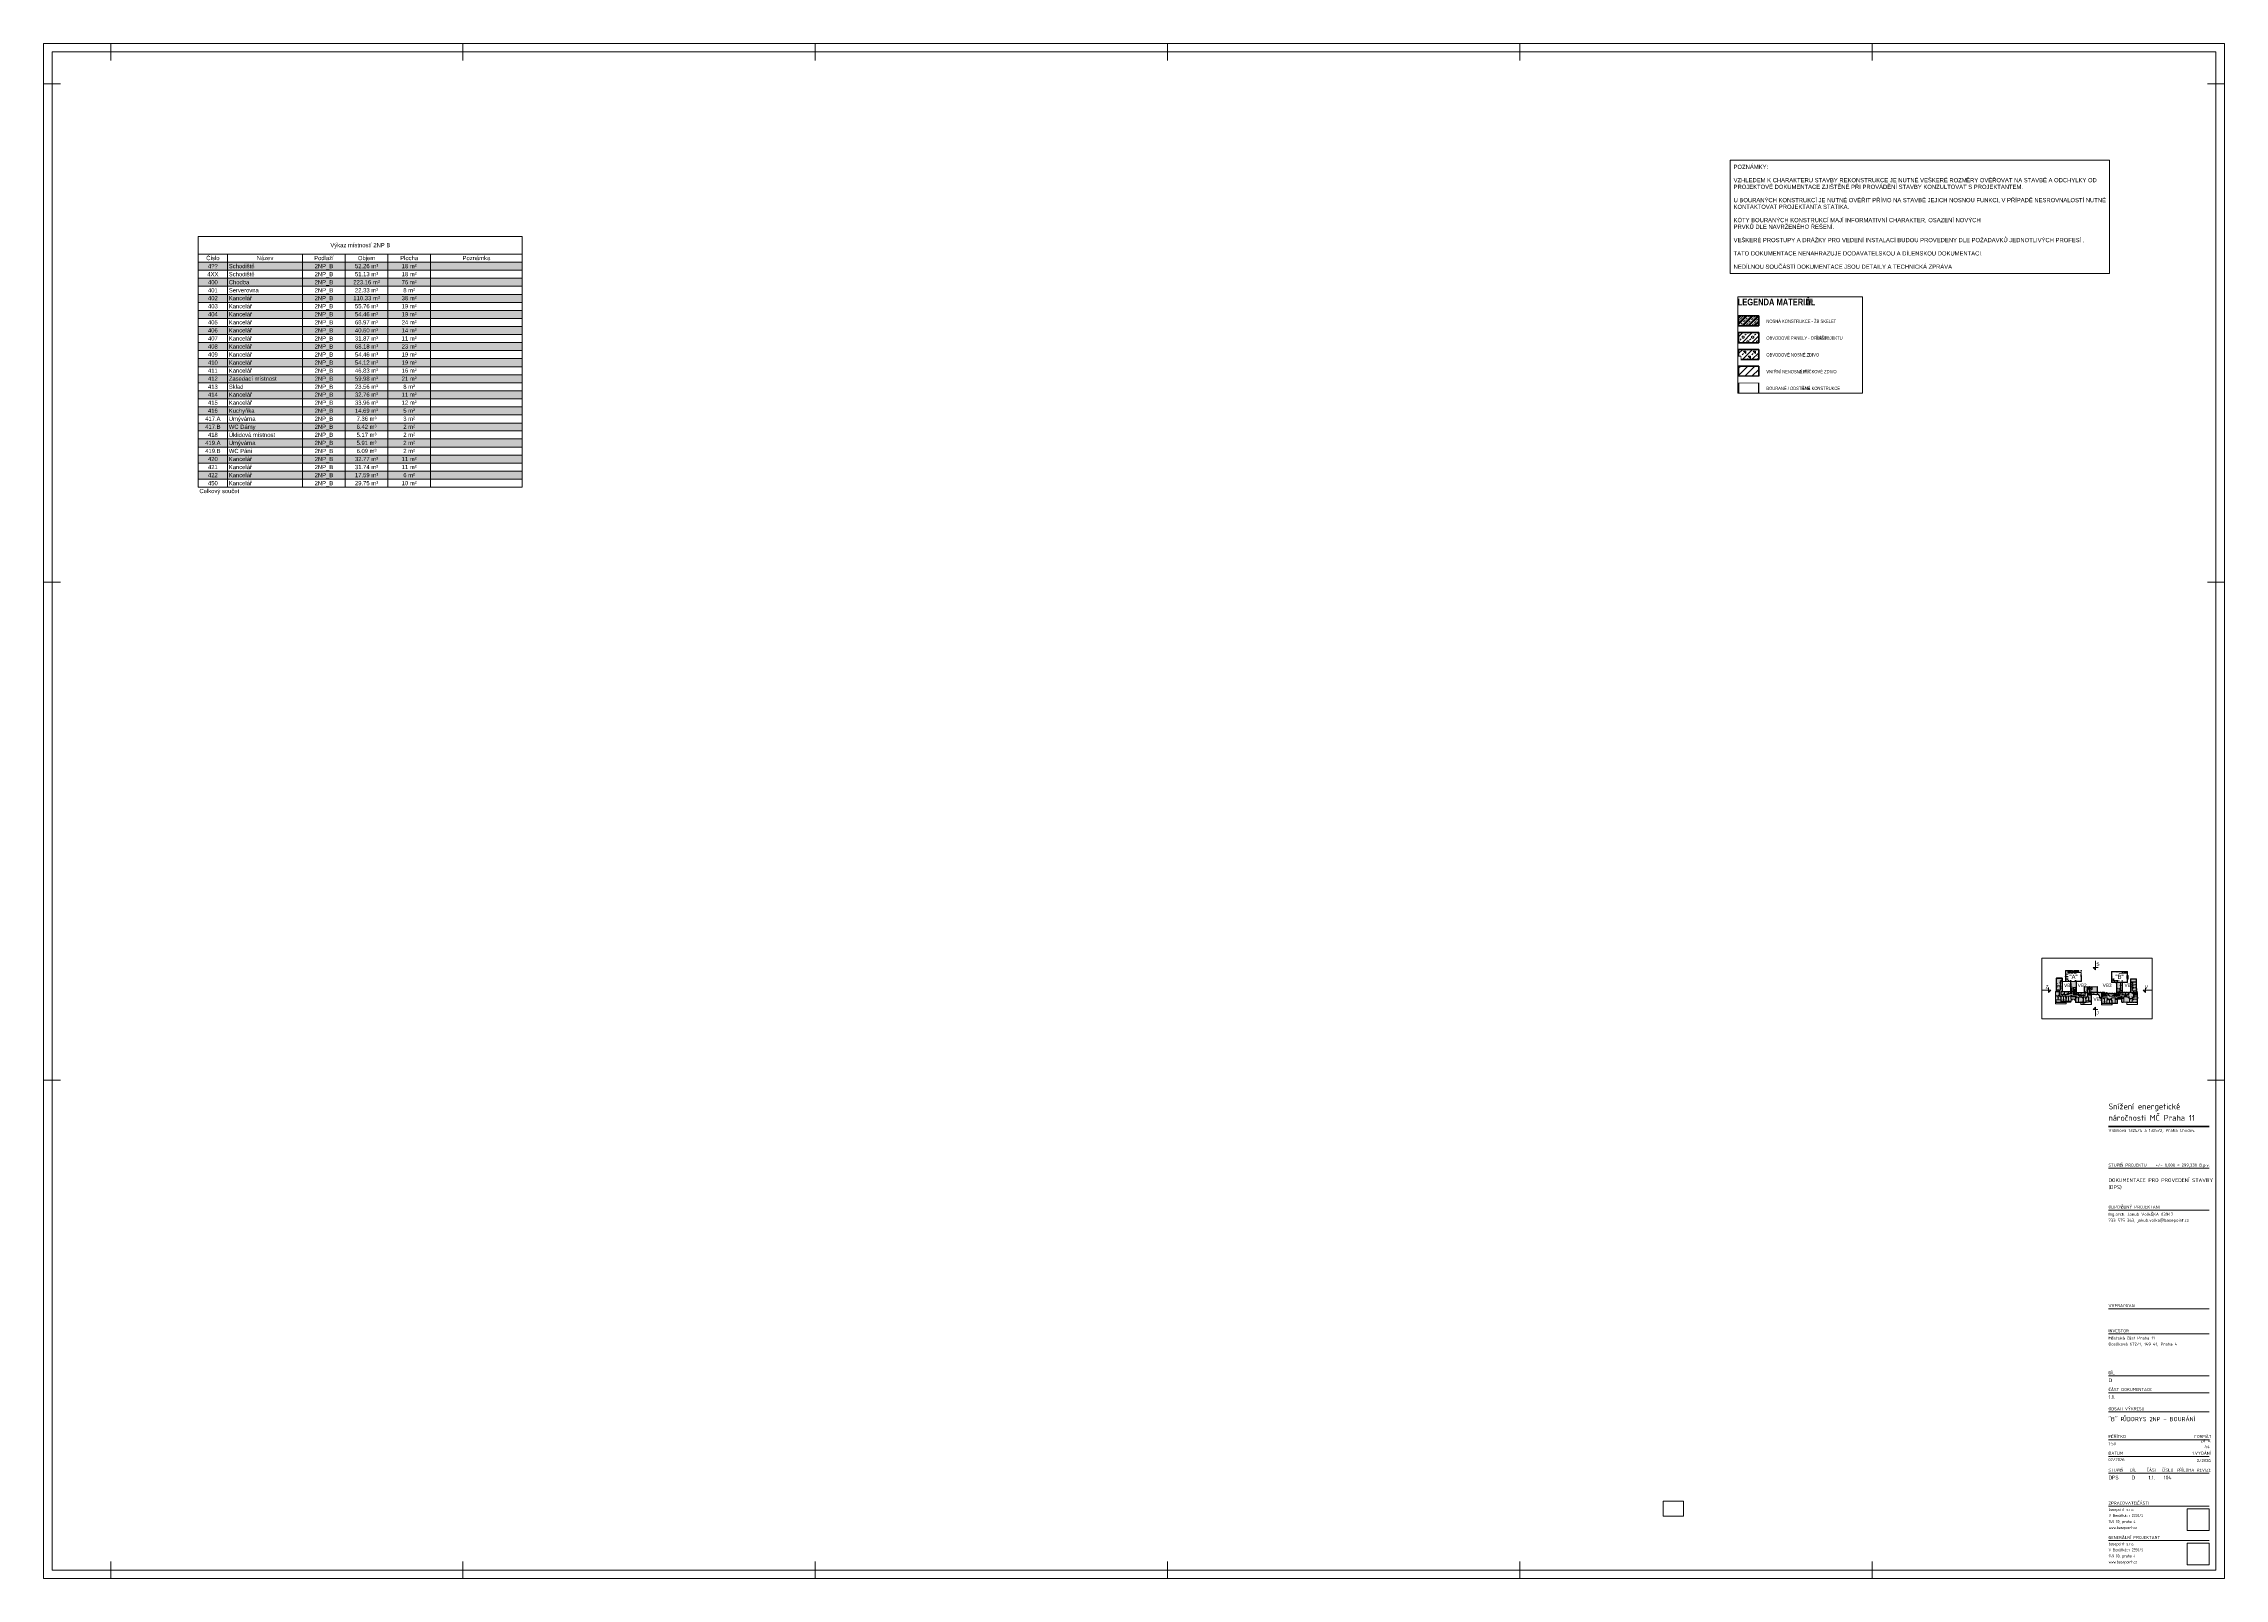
# Paper-space layout 'Layout1' of a CAD drawing. Header units: millimetres. Extents: x -966 to 334, y -37 to 878.
# The model-space entities are those that its viewports show. They can reach past a viewport. Long polylines and large blocks are cut down to what shows.
import ezdxf

# ---------------------------------------------------------------- set-up
doc = ezdxf.new("R2010")
doc.units = ezdxf.units.MM
doc.linetypes.add('Čerchovaná se dvěma tečkami', pattern=[2.59, 1, -0.53, 0, -0.53, 0, -0.53])
doc.linetypes.add('Čárkovaná', pattern=[6.35, 3.175, -3.175])
for name, color, linetype, lineweight in [('A-ANNO-NOTE', 131, 'Continuous', 9), ('A-AREA', 32, 'Continuous', 13), ('A-DETL', 90, 'Continuous', 13), ('A-DETL-GENF', 92, 'Continuous', 13), ('A-DETL-THIN', 151, 'Continuous', 13), ('A-DETL-WIDE', 214, 'Continuous', 70), ('A-DOOR', 31, 'Continuous', 13), ('A-DOOR-FRAM', 31, 'Continuous', 25), ('A-FLOR', 192, 'Continuous', 13), ('A-FLOR-HRAL', 11, 'Continuous', 13), ('A-GENM', 13, 'Continuous', 13), ('A-GLAZ', 151, 'Continuous', 13), ('A-GLAZ-CURT', 52, 'Continuous', 13), ('A-GLAZ-CWMG', 51, 'Continuous', 13), ('A-GLAZ-SILL', 1, 'Continuous', 9), ('A-WALL', 113, 'Continuous', 13), ('A-WALL-PATT', 111, 'Continuous', 35), ('G-ANNO-LEGN', 5, 'Continuous', 9), ('G-ANNO-SCHD', 231, 'Continuous', 9), ('G-ANNO-TEXT', 231, 'Continuous', 9), ('G-ANNO-TTLB', 6, 'Continuous', 9), ('G-ANNO-TTLB-WIDE', 214, 'Continuous', 50), ('I-FURN', 30, 'Continuous', 9), ('M-EQPM', 50, 'Continuous', 13), ('P-PIPE', 3, 'Continuous', 9), ('P-PIPE-CNTR', 3, 'Continuous', 9), ('Q-SPCQ', 91, 'Continuous', 13), ('S-COLS', 52, 'Continuous', 13), ('S-STRS', 31, 'Continuous', 13), ('S-STRS-ANNO', 31, 'Continuous', 13), ('S-STRS-MBND', 31, 'Continuous', 9)]:
    doc.layers.add(name, color=color, linetype=linetype, lineweight=lineweight)
doc.layers.add('G-ANNO-NPLT', color=191, linetype='Continuous', plot=False)
doc.styles.add('Arial', font='arial.ttf', dxfattribs={"height": 125})
doc.styles.add('Arial_2', font='arial.ttf', dxfattribs={"width": 0.7, "height": 100})
doc.styles.add('Arial_3', font='arial.ttf', dxfattribs={"height": 5000})
doc.styles.add('Arial_4', font='arial.ttf', dxfattribs={"height": 4000})
doc.styles.add('Arial_5', font='arial.ttf', dxfattribs={"height": 2.5})
doc.styles.add('Arial_B_1', font='arialbd.ttf', dxfattribs={"width": 0.7, "height": 200})
doc.styles.add('ISOCPEUR', font='isocpeur.ttf', dxfattribs={"height": 1.8})
doc.styles.add('ISOCPEUR_1', font='isocpeur.ttf', dxfattribs={"width": 0.75, "height": 1.8})
doc.styles.add('ISOCPEUR_2', font='isocpeur.ttf', dxfattribs={"height": 2.2})
doc.styles.add('ISOCPEUR_3', font='isocpeur.ttf', dxfattribs={"height": 2.5})
doc.styles.add('ISOCPEUR_B', font='', dxfattribs={"height": 3.5})
doc.styles.add('ISOCPEUR_B_1', font='', dxfattribs={"width": 0.75, "height": 1.8})
doc.styles.get('ISOCPEUR_B').set_extended_font_data('ISOCPEUR', bold=True)
doc.styles.get('ISOCPEUR_B_1').set_extended_font_data('ISOCPEUR', bold=True)
picture_1 = doc.add_image_def('image1.png', size_in_pixel=(511, 511))
pattern_1 = [(45, (128107, 0), (-4242.64, 4242.64), [])]
pattern_2 = [(45, (128107, 0), (-7184.2, 7184.2), []), (45, (130981, -3e-12), (-7184.2, 7184.2), []), (45, (136728, -7e-12), (-4310.5, 10057.9), [4064, -2032, 67.06, -1964.94])]
pattern_3 = [(45, (128107, 0), (-5747.4, 5747.4), []), (45, (133854.5, 0), (-5747.4, 5747.4), [2032, -6096]), (135, (138165, 1437), (-5747.4, -5747.4), [4064, -4064]), (0, (135291.3, 4310.5), (5747.36, 5747.36), [2873.7, -8621]), (90, (138165, 1437), (-5747.36, 5747.36), [2873.7, -8621])]
pattern_4 = [(135.18, (206425, -8269), (-5729, -5765.6), []), (90.182, (203704, 880.5), (-5765.6, 5729), [1016, -10478.7]), (135.18, (203701, 1896.5), (-5729, -5765.6), [1016, -7112]), (180.182, (202980, 2612.6), (-5729, -5765.6), [1016, -10478.7]), (225.18, (201964, 2609), (5765.6, -5729), [1016, -7112]), (90.182, (201251, 872.7), (-5765.6, 5729), [1016, -10478.7]), (135.18, (201972, 156.6), (-5729, -5765.6), [1016, -7112]), (180.182, (202988, 160), (-5729, -5765.6), [1016, -10478.7]), (225.18, (203704, 880.5), (5765.6, -5729), [1016, -7112]), (135.18, (200314, 3533), (-5729, -5765.6), [2032, -6096])]
pattern_5 = [(225, (208490, -17208), (5747, -5747), []), (180, (199331.7, -19900.5), (-5747.4, -5747.4), [1016, -10478.7]), (225, (198316, -19900.5), (5747.4, -5747.4), [1016, -7112]), (270, (197597, -20619), (5747.4, -5747.4), [1016, -10478.7]), (315, (197597, -21635), (5747.4, 5747.4), [1016, -7112]), (180, (199331.7, -22353.3), (-5747.4, -5747.4), [1016, -10478.7]), (225, (200050, -21635), (5747.4, -5747.4), [1016, -7112]), (270, (200050, -20619), (5747.4, -5747.4), [1016, -10478.7]), (315, (199332, -19900.5), (5747.4, 5747.4), [1016, -7112]), (225, (196668.4, -23282), (5747.4, -5747.4), [2032, -6096])]
pattern_6 = [(45, (218021, -28969), (-5747.4, 5747.4), []), (360, (227178.7, -26277), (5747.4, 5747.4), [1016, -10478.7]), (45, (228195, -26277), (-5747.4, 5747.4), [1016, -7112]), (90, (228913, -25559), (-5747.4, 5747.4), [1016, -10478.7]), (135, (228913, -24543), (-5747.4, -5747.4), [1016, -7112]), (360, (227178.7, -23824.3), (5747.4, 5747.4), [1016, -10478.7]), (45, (226460, -24543), (-5747.4, 5747.4), [1016, -7112]), (90, (226460, -25559), (-5747.4, 5747.4), [1016, -10478.7]), (135, (227179, -26277), (-5747.4, -5747.4), [1016, -7112]), (45, (229842, -22895.5), (-5747.4, 5747.4), [2032, -6096])]
pattern_7 = [(45, (128107, 0), (-7184.2, 7184.2), []), (45, (130981, -3e-12), (-7184.2, 7184.2), []), (45, (136728, -8e-12), (-4310.5, 10057.9), [4064, -2032, 67.06, -1964.94])]
pattern_8 = [(45, (128107, 0), (-7184.2, 7184.2), []), (45, (130981, -2e-12), (-7184.2, 7184.2), []), (45, (136728, -6e-12), (-4310.5, 10057.9), [4064, -2032, 67.06, -1964.94])]
pattern_9 = [(45, (128107, 0), (-7184.2, 7184.2), []), (45, (130981, 0), (-7184.2, 7184.2), []), (45, (136728, 0), (-4310.5, 10057.9), [4064, -2032, 67.06, -1964.94])]
pattern_10 = [(315.27, (199545, -11889.6), (5721, 5774), []), (270.265, (202279.6, -21035), (5773.9, -5720.7), [1016, -10478.7]), (315.265, (202284, -22051), (5720.7, 5774), [1016, -7112]), (0.265, (203006, -22766), (5720.7, 5773.9), [1016, -10478.7]), (45.265, (204022, -22761), (-5774, 5720.7), [1016, -7112]), (270.265, (204732.4, -21023.6), (5773.9, -5720.7), [1016, -10478.7]), (315.265, (204011, -20308.5), (5720.7, 5774), [1016, -7112]), (0.265, (202994.7, -20313), (5720.7, 5773.9), [1016, -10478.7]), (45.265, (202280, -21035), (-5774, 5720.7), [1016, -7112]), (315.265, (205673.6, -23682.6), (5720.7, 5774), [2032, -6096])]

# ---------------------------------------------------------------- blocks, each defined once
blk = doc.blocks.new('00_BP_ROZP_KOD_velka_rvt22 - PL_ROZPISKA_21-2224760-_B_ PŮDORYS 2NP - BOURÁNÍ')
at = {"layer": 'A-ANNO-NOTE'}
for p, q in [((-1000.5, 913), (-1000.5, 903)), ((-1000.5, 913), (-990.5, 913)), ((-960.5, 913), (-960.5, 903)), ((-750.5, 913), (-750.5, 903)), ((-540.5, 913), (-540.5, 903)), ((-330.5, 913), (-330.5, 903)), ((-120.5, 913), (-120.5, 903)), ((89.5, 913), (89.5, 903)), ((299.5, 913), (289.5, 913)), ((299.5, 913), (299.5, 903)), ((-1000.5, 889), (-990.5, 889)), ((299.5, 889), (289.5, 889)), ((-1000.5, 592), (-990.5, 592)), ((299.5, 592), (289.5, 592)), ((-1000.5, 295), (-990.5, 295)), ((299.5, 295), (289.5, 295)), ((-1000.5, -2), (-1000.5, 8)), ((-960.5, -2), (-960.5, 8)), ((-750.5, -2), (-750.5, 8)), ((-540.5, -2), (-540.5, 8)), ((-330.5, -2), (-330.5, 8)), ((-120.5, -2), (-120.5, 8)), ((89.5, -2), (89.5, 8)), ((299.5, -2), (299.5, 8)), ((-1000.5, -2), (-990.5, -2)), ((299.5, -2), (289.5, -2))]:
    blk.add_line(p, q, dxfattribs=at)
at = {"layer": 'G-ANNO-TTLB'}
for p, q in [((299.5, 913), (-1000.5, 913)), ((-1000.5, 913), (-1000.5, -2)), ((299.5, -2), (299.5, 913)), ((-995.5, 908), (-995.5, 3)), ((294.5, 908), (-995.5, 908)), ((294.5, 3), (294.5, 908)), ((290.5, 242.5), (230.5, 242.5)), ((290.5, 217.5), (230.5, 217.5)), ((290.5, 158.7), (230.5, 158.7)), ((290.5, 143.7), (230.5, 143.7)), ((290.5, 118.7), (230.5, 118.7)), ((290.5, 118.7), (230.5, 118.7)), ((290.5, 108.7), (230.5, 108.7)), ((290.5, 97.2), (230.5, 97.2)), ((290.5, 80.7), (230.5, 80.7)), ((290.5, 70.7), (230.5, 70.7)), ((290.5, 60.7), (230.5, 60.7)), ((290.5, 41), (230.5, 41)), ((290.5, 20.5), (230.5, 20.5)), ((-995.5, 3), (294.5, 3)), ((-1000.5, -2), (299.5, -2))]:
    blk.add_line(p, q, dxfattribs=at)
at = {"layer": 'G-ANNO-TTLB-WIDE'}
blk.add_line((290.5, 267.5), (230.5, 267.5), dxfattribs=at)
at = {"layer": 'G-ANNO-TTLB', "attachment_point": 1}
for s, insert, char_height, width, style in [('Snížení energetické ', (230.4, 281.1), 3.5, 56.118, 'ISOCPEUR_B'), ('ná', (230.4, 274.3), 3.5, 6.093, 'ISOCPEUR_B'), ('ročnosti MČ Praha 11', (235.4, 274.3), 3.5, 56.198, 'ISOCPEUR_B'), ('Vidimova 1324/4 a 1325/2, Praha-Chodov.', (230.4, 266), 1.8, 56.118, 'ISOCPEUR'), ('STUPE', (230.4, 245.3), 1.8, 8.578, 'ISOCPEUR'), ('Ň PROJEKTU', (237.5, 245.3), 1.8, 16.595, 'ISOCPEUR'), ('+/- 0,000 = 299,330 B.p.v.', (258.5, 245.3), 1.8, 35.114, 'ISOCPEUR'), ('733 575 363, jakub.volka@basepoint.cz', (230.4, 212.4), 1.8, 51.549, 'ISOCPEUR'), ('ODPOV', (230.4, 220.3), 1.8, 9.059, 'ISOCPEUR'), ('Ing.arch. Jakub Volka, ', (230.4, 216), 1.8, 30.544, 'ISOCPEUR'), ('ĚDNÝ PROJEKTANT', (237.9, 220.3), 1.8, 25.654, 'ISOCPEUR'), ('ČKA 03947', (255.6, 216), 1.8, 14.511, 'ISOCPEUR'), ('VYPRACOVAL', (230.4, 161.5), 1.8, 18.359, 'ISOCPEUR'), ('INVESTOR', (230.4, 146.5), 1.8, 12.987, 'ISOCPEUR'), ('\\fISOCPEUR|b0|i0|c238|p34|;M', (230.4, 142.2), 1.8, 2.004, 'ISOCPEUR'), ('Ocelíková 672/1, 149 41, Praha 4', (230.4, 138.6), 1.8, 45.135, 'ISOCPEUR'), ('ěstská část Praha 11', (232.1, 142.2), 1.8, 28.781, 'ISOCPEUR'), ('DÍL', (230.4, 121.5), 1.8, 4.409, 'ISOCPEUR'), ('ČÁST DOKUMENTACE', (230.4, 111.5), 1.8, 27.578, 'ISOCPEUR'), ('OBSAH VÝKRESU', (230.4, 100), 1.8, 23.008, 'ISOCPEUR'), ('\\fISOCPEUR|b0|i0|c238|p34|;M', (230.4, 83.5), 1.8, 2.004, 'ISOCPEUR'), ('ĚŘÍTKO', (232.1, 83.5), 1.8, 9.7, 'ISOCPEUR'), ('FORMÁT', (281.6, 83.5), 1.8, 10.823, 'ISOCPEUR'), ('28 X', (285.3, 81), 1.8, 6.413, 'ISOCPEUR'), ('02/2026', (230.3, 69.7), 1.8, 10.662, 'ISOCPEUR'), ('DATUM', (230.4, 73.5), 1.8, 9.3, 'ISOCPEUR'), ('1.VYDÁNÍ', (280.3, 73.5), 1.8, 12.426, 'ISOCPEUR'), ('A4', (287.5, 77.4), 1.8, 3.768, 'ISOCPEUR'), ('STUPE', (230.4, 63.5), 1.8, 8.578, 'ISOCPEUR'), ('\\fISOCPEUR|b0|i0|c238|p34|;Ň', (237.5, 63.5), 1.8, 1.764, 'ISOCPEUR'), ('DÍL', (243.2, 63.5), 1.8, 4.409, 'ISOCPEUR'), ('ČÁST', (253.1, 63.5), 1.8, 7.055, 'ISOCPEUR'), ('ČÍSLO', (262.3, 63.5), 1.8, 7.696, 'ISOCPEUR'), ('\\fISOCPEUR|b0|i0|c238|p34|;P', (271.2, 63.5), 1.8, 1.764, 'ISOCPEUR'), ('ŘÍLOHA', (272.6, 63.5), 1.8, 9.941, 'ISOCPEUR'), ('REVIZE', (283, 63.5), 1.8, 9.219, 'ISOCPEUR'), ('ZPRACOVATEL ', (230.4, 43.8), 1.8, 20.764, 'ISOCPEUR'), ('basepoint s.r.o.', (230.5, 40), 1.8, 16.234, 'ISOCPEUR_B_1'), ('ČÁSTI', (247.5, 43.8), 1.8, 7.696, 'ISOCPEUR'), ('149 00, praha 4', (230.5, 32.8), 1.8, 16.174, 'ISOCPEUR_1'), ('V Benátkách 2350/6', (230.5, 36.4), 1.8, 20.623, 'ISOCPEUR_1'), ('www.basepoint.cz', (230.5, 29.2), 1.8, 17.136, 'ISOCPEUR_1'), ('GENERÁLNÍ PROJEKTANT', (230.4, 23.3), 1.8, 33.35, 'ISOCPEUR'), ('basepoint s.r.o.', (230.5, 19.5), 1.8, 16.234, 'ISOCPEUR_B_1'), ('V Benátkách 2350/6', (230.5, 15.9), 1.8, 20.623, 'ISOCPEUR_1'), ('149 00, praha 4', (230.5, 12.3), 1.8, 16.174, 'ISOCPEUR_1'), ('www.basepoint.cz', (230.5, 8.7), 1.8, 17.136, 'ISOCPEUR_1')]:
    blk.add_mtext(s, dxfattribs=dict(at, insert=insert, char_height=char_height, width=width, style=style))
at = {"layer": 'G-ANNO-TTLB'}
image = blk.add_image(picture_1, insert=(277.4, 26.5), size_in_units=(13, 13), dxfattribs=at)
image.dxf.flags = 7
image = blk.add_image(picture_1, insert=(277.4, 6), size_in_units=(13, 13), dxfattribs=at)
image.dxf.flags = 7
blk = doc.blocks.new('DVERE_1k_oblozka - DD03_01_800x1970_koupelna-1549491-Mapka _ závislý 8')
at = {"layer": 'A-DOOR', "lineweight": 9}
for p, q in [((0, 102.9), (0, -947.1)), ((-450, 52.9), (-400, 52.9)), ((-450, -47.1), (-450, 52.9)), ((-400, 52.9), (-400, -47.1)), ((400, 52.9), (450, 52.9)), ((400, -47.1), (400, 52.9)), ((450, 52.9), (450, -47.1)), ((-400, -47.1), (-450, -47.1)), ((-415, -47.1), (-415, -907.1)), ((-400, -37.1), (400, -37.1)), ((450, -47.1), (400, -47.1)), ((415, -77.1), (415, -47.1)), ((-415, -62.1), (-400, -62.1)), ((-415, -77.1), (-415, -62.1)), ((400, -62.1), (415, -62.1)), ((415, -62.1), (415, -77.1)), ((415, -77.1), (-415, -77.1)), ((305, -77.1), (-305, -77.1))]:
    blk.add_line(p, q, dxfattribs=at)
at = {"layer": 'A-DOOR', "linetype": 'Čerchovaná se dvěma tečkami', "lineweight": 9}
for p, q in [((-400, 52.9), (400, 52.9)), ((-400, -47.1), (400, -47.1))]:
    blk.add_line(p, q, dxfattribs=at)
at = {"layer": 'A-DOOR', "lineweight": 9}
blk.add_arc((-415, -77.1), 830, 270, 0, dxfattribs=at)
at = {"layer": 'A-DOOR-FRAM', "lineweight": 9}
for p, q in [((-450, 52.9), (-400, 52.9)), ((-400, 52.9), (-400, -47.1)), ((400, -47.1), (400, 52.9)), ((450, 52.9), (400, 52.9)), ((-400, -47.1), (-450, -47.1)), ((400, -47.1), (450, -47.1))]:
    blk.add_line(p, q, dxfattribs=at)
blk = doc.blocks.new('OKNO_4k_ - OKNO_4k_4000x1460-1966617-Mapka _ závislý 8')
at = {"layer": 'A-GLAZ', "lineweight": 9}
for p, q in [((-2000, 166), (2000, 166)), ((-2000, 115), (-2000, 166)), ((2000, 166), (2000, 115)), ((2000, 115), (-2000, 115)), ((-2000, 115), (2000, 115)), ((-2000, 35), (-2000, 115)), ((2000, 115), (2000, 35)), ((2000, 35), (-2000, 35))]:
    blk.add_line(p, q, dxfattribs=at)
blk = doc.blocks.new('OKNO_dvere vchod_1k_nadsvetlik - vstupni dvere 1100_2435-971794-Mapka _ závislý 8')
at = {"layer": 'A-GLAZ', "lineweight": 9}
for p, q in [((-995.3, -85), (-995.3, 950)), ((-147.3, -15), (-37.3, -15)), ((-37.3, -15), (-147.3, -15)), ((-147.3, -15), (-147.3, -28)), ((-147.3, -28), (-147.3, -15)), ((-37.3, -15), (-37.3, -28)), ((-37.3, -15), (-37.3, -28)), ((-147.3, -28), (-37.3, -28)), ((-37.3, -28), (-147.3, -28)), ((-57.3, -28), (-57.3, -182)), ((-37.3, -28), (-57.3, -28)), ((-37.3, -28), (-57.3, -28)), ((-37.3, -182), (-37.3, -28)), ((-995.3, -65), (-900.3, -65)), ((-995.3, -85), (-995.3, -65)), ((-995.3, -65), (-995.3, -85)), ((-900.3, -65), (-995.3, -65)), ((-900.3, -65), (-900.3, -145)), ((-80.3, -65), (-900.3, -65)), ((-80.3, -65), (14.7, -65)), ((-80.3, -145), (-80.3, -65)), ((14.7, -65), (-80.3, -65)), ((-70.3, -55), (-70.3, -155)), ((-24.3, -55), (-70.3, -55)), ((-24.3, -55), (-70.3, -55)), ((-24.3, -55), (-70.3, -55)), ((-24.3, -55), (-70.3, -55)), ((-51.3, -55), (-43.3, -55)), ((-51.3, -55), (-43.3, -55)), ((-24.3, -155), (-24.3, -55)), ((-24.3, -83.7), (-24.3, -55)), ((14.7, -65), (14.7, -85)), ((14.7, -65), (14.7, -85)), ((-1040.3, -85), (-960.3, -85)), ((-1040.3, -165), (-1040.3, -85)), ((-960.4, -85), (-995.3, -85)), ((-960.3, -145), (-960.4, -85)), ((-960.3, -85), (-960.3, -165)), ((14.7, -85), (-20.3, -85)), ((-20.3, -85), (-20.3, -145)), ((-20.3, -85), (59.7, -85)), ((-20.3, -165), (-20.3, -85)), ((59.7, -85), (59.7, -165)), ((-900.3, -145), (-960.3, -145)), ((-900.3, -145), (-80.3, -145)), ((-20.3, -145), (-80.3, -145)), ((-70.3, -155), (-24.3, -155)), ((-70.3, -155), (-24.3, -155)), ((-70.3, -155), (-24.3, -155)), ((-70.3, -155), (-24.3, -155)), ((-43.3, -155), (-51.3, -155)), ((-43.3, -155), (-51.3, -155)), ((-1040.3, -164), (-1035.3, -164)), ((-1040.3, -166), (-1040.3, -164)), ((-960.3, -165), (-1040.3, -165)), ((-1035.3, -166), (-1040.3, -166)), ((-1035.3, -164), (-1035.3, -166)), ((-960.3, -165), (-20.3, -165)), ((59.7, -165), (-20.3, -165)), ((54.7, -164), (59.7, -164)), ((54.7, -166), (54.7, -164)), ((59.7, -166), (54.7, -166)), ((59.7, -164), (59.7, -166)), ((-147.3, -182), (-37.3, -182)), ((-37.3, -182), (-147.3, -182)), ((-147.3, -195), (-147.3, -182)), ((-147.3, -182), (-147.3, -195)), ((-57.3, -182), (-37.3, -182)), ((-57.3, -182), (-37.3, -182)), ((-37.3, -182), (-37.3, -195)), ((-37.3, -182), (-37.3, -195)), ((-147.3, -195), (-37.3, -195)), ((-37.3, -195), (-147.3, -195))]:
    blk.add_line(p, q, dxfattribs=at)
blk.add_arc((-995.3, -85), 1035, 360, 90, dxfattribs=at)
at = {"layer": 'A-GLAZ-SILL'}
blk.add_line((-1040.3, 165), (59.7, 165), dxfattribs=at)
blk = doc.blocks.new('OKNO_2k_ - OKNO_2k_1750 x 1750-1963716-Mapka _ závislý 8')
at = {"layer": 'A-GLAZ', "lineweight": 9}
for p, q in [((-875, 126), (875, 126)), ((-875, 75), (-875, 126)), ((875, 126), (875, 75)), ((875, 75), (-875, 75)), ((-875, 75), (875, 75)), ((-875, -5), (-875, 75)), ((875, 75), (875, -5)), ((875, -5), (-875, -5))]:
    blk.add_line(p, q, dxfattribs=at)
blk = doc.blocks.new('DVERE_1k_oblozka - DD03_01_800x1970_koupelna-1549495-Mapka _ závislý 8')
at = {"layer": 'A-DOOR', "lineweight": 9}
for p, q in [((0, -102.9), (0, 947.1)), ((-415, 47.1), (-415, 907.1)), ((415, 77.1), (-415, 77.1)), ((-415, 77.1), (-415, 62.1)), ((305, 77.1), (-305, 77.1)), ((415, 62.1), (415, 77.1)), ((415, 77.1), (415, 47.1)), ((-415, 62.1), (-400, 62.1)), ((400, 62.1), (415, 62.1)), ((-400, 47.1), (-450, 47.1)), ((-450, 47.1), (-450, -52.9)), ((-400, -52.9), (-400, 47.1)), ((-400, 37.1), (400, 37.1)), ((450, 47.1), (400, 47.1)), ((400, 47.1), (400, -52.9)), ((450, -52.9), (450, 47.1)), ((-450, -52.9), (-400, -52.9)), ((400, -52.9), (450, -52.9))]:
    blk.add_line(p, q, dxfattribs=at)
at = {"layer": 'A-DOOR', "linetype": 'Čerchovaná se dvěma tečkami', "lineweight": 9}
for p, q in [((-400, 47.1), (400, 47.1)), ((-400, -52.9), (400, -52.9))]:
    blk.add_line(p, q, dxfattribs=at)
at = {"layer": 'A-DOOR', "lineweight": 9}
blk.add_arc((-415, 77.1), 830, 360, 90, dxfattribs=at)
at = {"layer": 'A-DOOR-FRAM', "lineweight": 9}
for p, q in [((-400, 47.1), (-450, 47.1)), ((-400, -52.9), (-400, 47.1)), ((400, 47.1), (400, -52.9)), ((400, 47.1), (450, 47.1)), ((-450, -52.9), (-400, -52.9)), ((450, -52.9), (400, -52.9))]:
    blk.add_line(p, q, dxfattribs=at)
blk = doc.blocks.new('DVERE_1k_oblozka - DD03_01_800x1970_koupelna-1549494-Mapka _ závislý 8')
at = {"layer": 'A-DOOR', "lineweight": 9}
for p, q in [((0, 127.9), (0, -972.1)), ((-450, 77.9), (-400, 77.9)), ((-450, -72.1), (-450, 77.9)), ((-400, 77.9), (-400, -72.1)), ((400, 77.9), (450, 77.9)), ((400, -72.1), (400, 77.9)), ((450, 77.9), (450, -72.1)), ((-400, -62.1), (400, -62.1)), ((-400, -72.1), (-450, -72.1)), ((-415, -72.1), (-415, -932.1)), ((450, -72.1), (400, -72.1)), ((415, -102.1), (415, -72.1)), ((-415, -87.1), (-400, -87.1)), ((-415, -102.1), (-415, -87.1)), ((415, -102.1), (-415, -102.1)), ((305, -102.1), (-305, -102.1)), ((400, -87.1), (415, -87.1)), ((415, -87.1), (415, -102.1))]:
    blk.add_line(p, q, dxfattribs=at)
at = {"layer": 'A-DOOR', "linetype": 'Čerchovaná se dvěma tečkami', "lineweight": 9}
for p, q in [((-400, 77.9), (400, 77.9)), ((-400, -72.1), (400, -72.1))]:
    blk.add_line(p, q, dxfattribs=at)
at = {"layer": 'A-DOOR', "lineweight": 9}
blk.add_arc((-415, -102.1), 830, 270, 0, dxfattribs=at)
at = {"layer": 'A-DOOR-FRAM', "lineweight": 9}
for p, q in [((-450, 77.9), (-400, 77.9)), ((-400, 77.9), (-400, -72.1)), ((400, -72.1), (400, 77.9)), ((450, 77.9), (400, 77.9)), ((-400, -72.1), (-450, -72.1)), ((400, -72.1), (450, -72.1))]:
    blk.add_line(p, q, dxfattribs=at)
blk = doc.blocks.new('DVERE_1k_oblozka - DD03_01_800x1970_koupelna-1549493-Mapka _ závislý 8')
at = {"layer": 'A-DOOR', "lineweight": 9}
for p, q in [((0, -127.9), (0, 972.1)), ((-415, 72.1), (-415, 932.1)), ((415, 102.1), (-415, 102.1)), ((-415, 102.1), (-415, 87.1)), ((-415, 87.1), (-400, 87.1)), ((305, 102.1), (-305, 102.1)), ((400, 87.1), (415, 87.1)), ((415, 87.1), (415, 102.1)), ((415, 102.1), (415, 72.1)), ((-400, 72.1), (-450, 72.1)), ((-450, 72.1), (-450, -77.9)), ((-400, -77.9), (-400, 72.1)), ((450, 72.1), (400, 72.1)), ((400, 72.1), (400, -77.9)), ((450, -77.9), (450, 72.1)), ((-400, 62.1), (400, 62.1)), ((-450, -77.9), (-400, -77.9)), ((400, -77.9), (450, -77.9))]:
    blk.add_line(p, q, dxfattribs=at)
at = {"layer": 'A-DOOR', "linetype": 'Čerchovaná se dvěma tečkami', "lineweight": 9}
for p, q in [((-400, 72.1), (400, 72.1)), ((-400, -77.9), (400, -77.9))]:
    blk.add_line(p, q, dxfattribs=at)
at = {"layer": 'A-DOOR', "lineweight": 9}
blk.add_arc((-415, 102.1), 830, 360, 90, dxfattribs=at)
at = {"layer": 'A-DOOR-FRAM', "lineweight": 9}
for p, q in [((-400, 72.1), (-450, 72.1)), ((-400, -77.9), (-400, 72.1)), ((400, 72.1), (400, -77.9)), ((400, 72.1), (450, 72.1)), ((-450, -77.9), (-400, -77.9)), ((450, -77.9), (400, -77.9))]:
    blk.add_line(p, q, dxfattribs=at)
blk = doc.blocks.new('DVERE_1k_oblozka - DD03_01_800x1970_koupelna-1549492-Mapka _ závislý 8')
at = {"layer": 'A-DOOR', "lineweight": 9}
for p, q in [((0, 102.9), (0, -947.1)), ((-450, 52.9), (-400, 52.9)), ((-450, -47.1), (-450, 52.9)), ((-400, 52.9), (-400, -47.1)), ((400, 52.9), (450, 52.9)), ((400, -47.1), (400, 52.9)), ((450, 52.9), (450, -47.1)), ((-400, -47.1), (-450, -47.1)), ((-415, -47.1), (-415, -907.1)), ((-400, -37.1), (400, -37.1)), ((450, -47.1), (400, -47.1)), ((415, -77.1), (415, -47.1)), ((-415, -62.1), (-400, -62.1)), ((-415, -77.1), (-415, -62.1)), ((400, -62.1), (415, -62.1)), ((415, -62.1), (415, -77.1)), ((415, -77.1), (-415, -77.1)), ((305, -77.1), (-305, -77.1))]:
    blk.add_line(p, q, dxfattribs=at)
at = {"layer": 'A-DOOR', "linetype": 'Čerchovaná se dvěma tečkami', "lineweight": 9}
for p, q in [((-400, 52.9), (400, 52.9)), ((-400, -47.1), (400, -47.1))]:
    blk.add_line(p, q, dxfattribs=at)
at = {"layer": 'A-DOOR', "lineweight": 9}
blk.add_arc((-415, -77.1), 830, 270, 0, dxfattribs=at)
at = {"layer": 'A-DOOR-FRAM', "lineweight": 9}
for p, q in [((-450, 52.9), (-400, 52.9)), ((-400, 52.9), (-400, -47.1)), ((400, -47.1), (400, 52.9)), ((450, 52.9), (400, 52.9)), ((-400, -47.1), (-450, -47.1)), ((400, -47.1), (450, -47.1))]:
    blk.add_line(p, q, dxfattribs=at)
blk = doc.blocks.new('DVERE_1k_oblozka - DD03_01_800x1970_koupelna-1549498-Mapka _ závislý 8')
at = {"layer": 'A-DOOR', "lineweight": 9}
for p, q in [((0, -102.9), (0, 947.1)), ((-415, 47.1), (-415, 907.1)), ((415, 77.1), (-415, 77.1)), ((-415, 77.1), (-415, 62.1)), ((305, 77.1), (-305, 77.1)), ((415, 62.1), (415, 77.1)), ((415, 77.1), (415, 47.1)), ((-415, 62.1), (-400, 62.1)), ((400, 62.1), (415, 62.1)), ((-400, 47.1), (-450, 47.1)), ((-450, 47.1), (-450, -52.9)), ((-400, -52.9), (-400, 47.1)), ((-400, 37.1), (400, 37.1)), ((450, 47.1), (400, 47.1)), ((400, 47.1), (400, -52.9)), ((450, -52.9), (450, 47.1)), ((-450, -52.9), (-400, -52.9)), ((400, -52.9), (450, -52.9))]:
    blk.add_line(p, q, dxfattribs=at)
at = {"layer": 'A-DOOR', "linetype": 'Čerchovaná se dvěma tečkami', "lineweight": 9}
for p, q in [((-400, 47.1), (400, 47.1)), ((-400, -52.9), (400, -52.9))]:
    blk.add_line(p, q, dxfattribs=at)
at = {"layer": 'A-DOOR', "lineweight": 9}
blk.add_arc((-415, 77.1), 830, 360, 90, dxfattribs=at)
at = {"layer": 'A-DOOR-FRAM', "lineweight": 9}
for p, q in [((-400, 47.1), (-450, 47.1)), ((-400, -52.9), (-400, 47.1)), ((400, 47.1), (400, -52.9)), ((400, 47.1), (450, 47.1)), ((-450, -52.9), (-400, -52.9)), ((450, -52.9), (400, -52.9))]:
    blk.add_line(p, q, dxfattribs=at)
blk = doc.blocks.new('DVERE_1k_oblozka - DD03_01_700x1970_koupelna-1549497-Mapka _ závislý 8')
at = {"layer": 'A-DOOR', "lineweight": 9}
for p, q in [((0, -102.9), (0, 847.1)), ((-365, 47.1), (-365, 807.1)), ((365, 77.1), (-365, 77.1)), ((-365, 77.1), (-365, 62.1)), ((255, 77.1), (-255, 77.1)), ((365, 62.1), (365, 77.1)), ((365, 77.1), (365, 47.1)), ((-365, 62.1), (-350, 62.1)), ((350, 62.1), (365, 62.1)), ((-350, 47.1), (-400, 47.1)), ((-400, 47.1), (-400, -52.9)), ((-350, -52.9), (-350, 47.1)), ((-350, 37.1), (350, 37.1)), ((400, 47.1), (350, 47.1)), ((350, 47.1), (350, -52.9)), ((400, -52.9), (400, 47.1)), ((-400, -52.9), (-350, -52.9)), ((350, -52.9), (400, -52.9))]:
    blk.add_line(p, q, dxfattribs=at)
at = {"layer": 'A-DOOR', "linetype": 'Čerchovaná se dvěma tečkami', "lineweight": 9}
for p, q in [((-350, 47.1), (350, 47.1)), ((-350, -52.9), (350, -52.9))]:
    blk.add_line(p, q, dxfattribs=at)
at = {"layer": 'A-DOOR', "lineweight": 9}
blk.add_arc((-365, 77.1), 730, 360, 90, dxfattribs=at)
at = {"layer": 'A-DOOR-FRAM', "lineweight": 9}
for p, q in [((-350, 47.1), (-400, 47.1)), ((-350, -52.9), (-350, 47.1)), ((350, 47.1), (350, -52.9)), ((350, 47.1), (400, 47.1)), ((-400, -52.9), (-350, -52.9)), ((400, -52.9), (350, -52.9))]:
    blk.add_line(p, q, dxfattribs=at)
blk = doc.blocks.new('DVERE_1k_oblozka - DD03_01_900x1970_koupelna-1549502-Mapka _ závislý 8')
at = {"layer": 'A-DOOR', "lineweight": 9}
for p, q in [((0, 127.9), (0, -1072.1)), ((-500, 77.9), (-450, 77.9)), ((-500, -72.1), (-500, 77.9)), ((-450, 77.9), (-450, -72.1)), ((450, 77.9), (500, 77.9)), ((450, -72.1), (450, 77.9)), ((500, 77.9), (500, -72.1)), ((-450, -62.1), (450, -62.1)), ((-450, -72.1), (-500, -72.1)), ((-465, -72.1), (-465, -1032.1)), ((500, -72.1), (450, -72.1)), ((465, -102.1), (465, -72.1)), ((-465, -87.1), (-450, -87.1)), ((-465, -102.1), (-465, -87.1)), ((465, -102.1), (-465, -102.1)), ((355, -102.1), (-355, -102.1)), ((450, -87.1), (465, -87.1)), ((465, -87.1), (465, -102.1))]:
    blk.add_line(p, q, dxfattribs=at)
at = {"layer": 'A-DOOR', "linetype": 'Čerchovaná se dvěma tečkami', "lineweight": 9}
for p, q in [((-450, 77.9), (450, 77.9)), ((-450, -72.1), (450, -72.1))]:
    blk.add_line(p, q, dxfattribs=at)
at = {"layer": 'A-DOOR', "lineweight": 9}
blk.add_arc((-465, -102.1), 930, 270, 0, dxfattribs=at)
at = {"layer": 'A-DOOR-FRAM', "lineweight": 9}
for p, q in [((-500, 77.9), (-450, 77.9)), ((-450, 77.9), (-450, -72.1)), ((450, -72.1), (450, 77.9)), ((500, 77.9), (450, 77.9)), ((-450, -72.1), (-500, -72.1)), ((450, -72.1), (500, -72.1))]:
    blk.add_line(p, q, dxfattribs=at)
blk = doc.blocks.new('DVERE_1k_oblozka - DD03_01_600x1970_koupelna-1549500-Mapka _ závislý 8')
at = {"layer": 'A-DOOR', "lineweight": 9}
for p, q in [((0, -102.9), (0, 747.1)), ((-315, 47.1), (-315, 707.1)), ((315, 77.1), (-315, 77.1)), ((-315, 77.1), (-315, 62.1)), ((205, 77.1), (-205, 77.1)), ((315, 62.1), (315, 77.1)), ((315, 77.1), (315, 47.1)), ((-315, 62.1), (-300, 62.1)), ((300, 62.1), (315, 62.1)), ((-300, 47.1), (-350, 47.1)), ((-350, 47.1), (-350, -52.9)), ((-300, -52.9), (-300, 47.1)), ((-300, 37.1), (300, 37.1)), ((350, 47.1), (300, 47.1)), ((300, 47.1), (300, -52.9)), ((350, -52.9), (350, 47.1)), ((-350, -52.9), (-300, -52.9)), ((300, -52.9), (350, -52.9))]:
    blk.add_line(p, q, dxfattribs=at)
at = {"layer": 'A-DOOR', "linetype": 'Čerchovaná se dvěma tečkami', "lineweight": 9}
for p, q in [((-300, 47.1), (300, 47.1)), ((-300, -52.9), (300, -52.9))]:
    blk.add_line(p, q, dxfattribs=at)
at = {"layer": 'A-DOOR', "lineweight": 9}
blk.add_arc((-315, 77.1), 630, 360, 90, dxfattribs=at)
at = {"layer": 'A-DOOR-FRAM', "lineweight": 9}
for p, q in [((-300, 47.1), (-350, 47.1)), ((-300, -52.9), (-300, 47.1)), ((300, 47.1), (300, -52.9)), ((300, 47.1), (350, 47.1)), ((-350, -52.9), (-300, -52.9)), ((350, -52.9), (300, -52.9))]:
    blk.add_line(p, q, dxfattribs=at)
blk = doc.blocks.new('DVERE_1k_oblozka - DD03_01_800x1970_koupelna-2284058-Mapka _ závislý 8')
at = {"layer": 'A-DOOR', "lineweight": 9}
for p, q in [((0, -177.9), (0, 1022.1)), ((-415, 122.1), (-415, 982.1)), ((415, 152.1), (-415, 152.1)), ((-415, 152.1), (-415, 137.1)), ((305, 152.1), (-305, 152.1)), ((415, 137.1), (415, 152.1)), ((415, 152.1), (415, 122.1)), ((-400, 122.1), (-450, 122.1)), ((-450, 122.1), (-450, -127.9)), ((-415, 137.1), (-400, 137.1)), ((-400, -127.9), (-400, 122.1)), ((400, 137.1), (415, 137.1)), ((450, 122.1), (400, 122.1)), ((400, 122.1), (400, -127.9)), ((450, -127.9), (450, 122.1)), ((-400, 112.1), (400, 112.1)), ((-450, -127.9), (-400, -127.9)), ((400, -127.9), (450, -127.9))]:
    blk.add_line(p, q, dxfattribs=at)
at = {"layer": 'A-DOOR', "linetype": 'Čerchovaná se dvěma tečkami', "lineweight": 9}
for p, q in [((-400, 122.1), (400, 122.1)), ((-400, -127.9), (400, -127.9))]:
    blk.add_line(p, q, dxfattribs=at)
at = {"layer": 'A-DOOR', "lineweight": 9}
blk.add_arc((-415, 152.1), 830, 360, 90, dxfattribs=at)
at = {"layer": 'A-DOOR-FRAM', "lineweight": 9}
for p, q in [((-400, 122.1), (-450, 122.1)), ((-400, -127.9), (-400, 122.1)), ((400, 122.1), (400, -127.9)), ((400, 122.1), (450, 122.1)), ((-450, -127.9), (-400, -127.9)), ((450, -127.9), (400, -127.9))]:
    blk.add_line(p, q, dxfattribs=at)
blk = doc.blocks.new('Betonový čtvercový sloup - 850 x 850-1550239-Mapka _ závislý 8')
at = {"layer": 'S-COLS', "lineweight": 9}
for p, q in [((425, 425), (-425, 425)), ((-425, 425), (-425, -425)), ((425, -425), (425, 425)), ((-425, -425), (425, -425))]:
    blk.add_line(p, q, dxfattribs=at)
blk = doc.blocks.new('OKNO_2k_ - OKNO_2k_1900x1400-1963744-Mapka _ závislý 8')
at = {"layer": 'A-GLAZ', "lineweight": 9}
for p, q in [((-950, 126), (950, 126)), ((-950, 75), (-950, 126)), ((950, 126), (950, 75)), ((950, 75), (-950, 75)), ((-950, 75), (950, 75)), ((-950, -5), (-950, 75)), ((950, 75), (950, -5)), ((950, -5), (-950, -5))]:
    blk.add_line(p, q, dxfattribs=at)
blk = doc.blocks.new('DVERE_1k_oblozka - DD03_01_800x1970_koupelna-V82-Mapka _ závislý 8')
at = {"layer": 'A-DOOR', "lineweight": 9}
for p, q in [((0, 102.9), (0, -947.1)), ((-450, 52.9), (-400, 52.9)), ((-450, -47.1), (-450, 52.9)), ((-400, 52.9), (-400, -47.1)), ((400, 52.9), (450, 52.9)), ((400, -47.1), (400, 52.9)), ((450, 52.9), (450, -47.1)), ((-400, -47.1), (-450, -47.1)), ((-415, -47.1), (-415, -907.1)), ((-400, -37.1), (400, -37.1)), ((-400, -62.1), (-400, -48.7)), ((450, -47.1), (400, -47.1)), ((400, -48.7), (400, -62.1)), ((415, -77.1), (415, -47.1)), ((-415, -62.1), (-400, -62.1)), ((-415, -77.1), (-415, -62.1)), ((400, -62.1), (415, -62.1)), ((415, -62.1), (415, -77.1)), ((415, -77.1), (-415, -77.1)), ((305, -77.1), (-305, -77.1))]:
    blk.add_line(p, q, dxfattribs=at)
at = {"layer": 'A-DOOR', "linetype": 'Čerchovaná se dvěma tečkami', "lineweight": 9}
for p, q in [((-400, 52.9), (400, 52.9)), ((-400, -47.1), (400, -47.1))]:
    blk.add_line(p, q, dxfattribs=at)
at = {"layer": 'A-DOOR', "lineweight": 9}
blk.add_arc((-415, -77.1), 830, 270, 0, dxfattribs=at)
at = {"layer": 'A-DOOR-FRAM', "lineweight": 9}
for p, q in [((-450, 52.9), (-400, 52.9)), ((-400, 52.9), (-400, -47.1)), ((400, -47.1), (400, 52.9)), ((450, 52.9), (400, 52.9)), ((-400, -47.1), (-450, -47.1)), ((400, -47.1), (450, -47.1))]:
    blk.add_line(p, q, dxfattribs=at)
blk = doc.blocks.new('DVERE_1k_oblozka - DD03_01_600x1970_koupelna-1549499-Mapka _ závislý 8')
at = {"layer": 'A-DOOR', "lineweight": 9}
for p, q in [((0, 102.9), (0, -747.1)), ((-350, 52.9), (-300, 52.9)), ((-350, -47.1), (-350, 52.9)), ((-300, 52.9), (-300, -47.1)), ((300, 52.9), (350, 52.9)), ((300, -47.1), (300, 52.9)), ((350, 52.9), (350, -47.1)), ((-300, -47.1), (-350, -47.1)), ((-315, -47.1), (-315, -707.1)), ((-300, -37.1), (300, -37.1)), ((350, -47.1), (300, -47.1)), ((315, -77.1), (315, -47.1)), ((-315, -62.1), (-300, -62.1)), ((-315, -77.1), (-315, -62.1)), ((300, -62.1), (315, -62.1)), ((315, -62.1), (315, -77.1)), ((315, -77.1), (-315, -77.1)), ((205, -77.1), (-205, -77.1))]:
    blk.add_line(p, q, dxfattribs=at)
at = {"layer": 'A-DOOR', "linetype": 'Čerchovaná se dvěma tečkami', "lineweight": 9}
for p, q in [((-300, 52.9), (300, 52.9)), ((-300, -47.1), (300, -47.1))]:
    blk.add_line(p, q, dxfattribs=at)
at = {"layer": 'A-DOOR', "lineweight": 9}
blk.add_arc((-315, -77.1), 630, 270, 0, dxfattribs=at)
at = {"layer": 'A-DOOR-FRAM', "lineweight": 9}
for p, q in [((-350, 52.9), (-300, 52.9)), ((-300, 52.9), (-300, -47.1)), ((300, -47.1), (300, 52.9)), ((350, 52.9), (300, 52.9)), ((-300, -47.1), (-350, -47.1)), ((300, -47.1), (350, -47.1))]:
    blk.add_line(p, q, dxfattribs=at)
blk = doc.blocks.new('DVERE_1k_oblozka - DD03_01_800x1970_koupelna-V83-Mapka _ závislý 8')
at = {"layer": 'A-DOOR', "lineweight": 9}
for p, q in [((0, -102.9), (0, 947.1)), ((-415, 47.1), (-415, 907.1)), ((415, 77.1), (-415, 77.1)), ((-415, 77.1), (-415, 62.1)), ((-415, 62.1), (-415, 77.1)), ((305, 77.1), (-305, 77.1)), ((415, 62.1), (415, 77.1)), ((415, 77.1), (415, 47.1)), ((-415, 62.1), (-400, 62.1)), ((400, 62.1), (415, 62.1)), ((415, 62.1), (400, 62.1)), ((-400, 47.1), (-450, 47.1)), ((-450, 47.1), (-450, -52.9)), ((-400, -52.9), (-400, 47.1)), ((-400, 37.1), (400, 37.1)), ((450, 47.1), (400, 47.1)), ((400, 47.1), (400, -52.9)), ((450, -52.9), (450, 47.1)), ((-450, -52.9), (-400, -52.9)), ((400, -52.9), (450, -52.9))]:
    blk.add_line(p, q, dxfattribs=at)
at = {"layer": 'A-DOOR', "linetype": 'Čerchovaná se dvěma tečkami', "lineweight": 9}
for p, q in [((-400, 47.1), (400, 47.1)), ((-400, -52.9), (400, -52.9))]:
    blk.add_line(p, q, dxfattribs=at)
at = {"layer": 'A-DOOR', "lineweight": 9}
blk.add_arc((-415, 77.1), 830, 360, 90, dxfattribs=at)
at = {"layer": 'A-DOOR-FRAM', "lineweight": 9}
for p, q in [((-400, 47.1), (-450, 47.1)), ((-400, -52.9), (-400, 47.1)), ((400, 47.1), (400, -52.9)), ((400, 47.1), (450, 47.1)), ((-450, -52.9), (-400, -52.9)), ((450, -52.9), (400, -52.9))]:
    blk.add_line(p, q, dxfattribs=at)
blk = doc.blocks.new('OKNO_2k_ - OKNO_2k_1750 x 1750-1963735-Mapka _ závislý 8')
at = {"layer": 'A-GLAZ', "lineweight": 9}
for p, q in [((-875, 5), (875, 5)), ((-875, -75), (-875, 5)), ((875, 5), (875, -75)), ((-875, -75), (875, -75)), ((-875, -126), (-875, -75)), ((875, -75), (-875, -75)), ((875, -75), (875, -126)), ((875, -126), (-875, -126))]:
    blk.add_line(p, q, dxfattribs=at)
blk = doc.blocks.new('Betonový pravoúhlý sloup - 400 x 480mm-2012646-Mapka _ závislý 8')
at = {"layer": 'S-COLS', "lineweight": 9}
blk.add_hatch(color=133, dxfattribs=at).paths.add_polyline_path([(-200, -240), (200, -240), (200, 240), (-200, 240)])
for p, q in [((200, 240), (-200, 240)), ((-200, 240), (-200, -240)), ((200, -240), (200, 240)), ((-200, -240), (200, -240))]:
    blk.add_line(p, q, dxfattribs=at)
blk = doc.blocks.new('DVERE_1k_oblozka - DD03_01_900x1970_koupelna-1549517-Mapka _ závislý 8')
at = {"layer": 'A-DOOR', "lineweight": 9}
h = blk.add_hatch(color=151, dxfattribs=at)
h.paths.add_polyline_path([(450, -72.1), (500, -72.1), (500, 77.9), (450, 77.9)])
h.paths.add_polyline_path([(-450, -72.1), (-450, 77.9), (-500, 77.9), (-500, -72.1)])
blk.add_hatch(color=151, dxfattribs=at).paths.add_polyline_path([(465, -102.1), (450, -62.1), (-450, -72.1), (-465, -102.1), (-130.3, -102.1)])
for p, q in [((0, 127.9), (0, -1072.1)), ((-500, 77.9), (-450, 77.9)), ((-500, -72.1), (-500, 77.9)), ((-450, 77.9), (-450, -72.1)), ((450, 77.9), (500, 77.9)), ((450, -72.1), (450, 77.9)), ((500, 77.9), (500, -72.1)), ((-450, -62.1), (450, -62.1)), ((-450, -72.1), (-500, -72.1)), ((-465, -72.1), (-465, -1032.1)), ((500, -72.1), (450, -72.1)), ((465, -102.1), (465, -72.1)), ((-465, -87.1), (-450, -87.1)), ((-465, -102.1), (-465, -87.1)), ((465, -102.1), (-465, -102.1)), ((355, -102.1), (-355, -102.1)), ((450, -87.1), (465, -87.1)), ((465, -87.1), (465, -102.1))]:
    blk.add_line(p, q, dxfattribs=at)
at = {"layer": 'A-DOOR', "linetype": 'Čerchovaná se dvěma tečkami', "lineweight": 9}
for p, q in [((-450, 77.9), (450, 77.9)), ((-450, -72.1), (450, -72.1))]:
    blk.add_line(p, q, dxfattribs=at)
at = {"layer": 'A-DOOR', "lineweight": 9}
blk.add_arc((-465, -102.1), 930, 270, 0, dxfattribs=at)
at = {"layer": 'A-DOOR-FRAM', "lineweight": 9}
for p, q in [((-500, 77.9), (-450, 77.9)), ((-450, 77.9), (-450, -72.1)), ((450, -72.1), (450, 77.9)), ((500, 77.9), (450, 77.9)), ((-450, -72.1), (-500, -72.1)), ((450, -72.1), (500, -72.1))]:
    blk.add_line(p, q, dxfattribs=at)
blk = doc.blocks.new('DVERE_1k_oblozka - DD03_01_900x1970_koupelna-1549516-Mapka _ závislý 8')
at = {"layer": 'A-DOOR', "lineweight": 9}
blk.add_hatch(color=151, dxfattribs=at).paths.add_polyline_path([(-465, 102.1), (-450, 62.1), (450, 72.1), (465, 102.1), (-372.7, 102.1)])
h = blk.add_hatch(color=151, dxfattribs=at)
h.paths.add_polyline_path([(-450, 72.1), (-500, 72.1), (-500, -77.9), (-450, -77.9)])
h.paths.add_polyline_path([(450, 72.1), (450, -77.9), (500, -77.9), (500, 72.1)])
for p, q in [((0, -127.9), (0, 1072.1)), ((-465, 72.1), (-465, 1032.1)), ((465, 102.1), (-465, 102.1)), ((-465, 102.1), (-465, 87.1)), ((-465, 87.1), (-450, 87.1)), ((355, 102.1), (-355, 102.1)), ((450, 87.1), (465, 87.1)), ((465, 87.1), (465, 102.1)), ((465, 102.1), (465, 72.1)), ((-450, 72.1), (-500, 72.1)), ((-500, 72.1), (-500, -77.9)), ((-450, -77.9), (-450, 72.1)), ((500, 72.1), (450, 72.1)), ((450, 72.1), (450, -77.9)), ((500, -77.9), (500, 72.1)), ((-450, 62.1), (450, 62.1)), ((-500, -77.9), (-450, -77.9)), ((450, -77.9), (500, -77.9))]:
    blk.add_line(p, q, dxfattribs=at)
at = {"layer": 'A-DOOR', "linetype": 'Čerchovaná se dvěma tečkami', "lineweight": 9}
for p, q in [((-450, 72.1), (450, 72.1)), ((-450, -77.9), (450, -77.9))]:
    blk.add_line(p, q, dxfattribs=at)
at = {"layer": 'A-DOOR', "lineweight": 9}
blk.add_arc((-465, 102.1), 930, 360, 90, dxfattribs=at)
at = {"layer": 'A-DOOR-FRAM', "lineweight": 9}
for p, q in [((-450, 72.1), (-500, 72.1)), ((-450, -77.9), (-450, 72.1)), ((450, 72.1), (450, -77.9)), ((450, 72.1), (500, 72.1)), ((-500, -77.9), (-450, -77.9)), ((500, -77.9), (450, -77.9))]:
    blk.add_line(p, q, dxfattribs=at)
blk = doc.blocks.new('DVERE_1k_oblozka - DD03_01_900x1970_koupelna-1549515-Mapka _ závislý 8')
at = {"layer": 'A-DOOR', "lineweight": 9}
h = blk.add_hatch(color=151, dxfattribs=at)
h.paths.add_polyline_path([(-500, -72.1), (-450, -72.1), (-450, 77.9), (-500, 77.9), (-500, -48.7)])
h.paths.add_polyline_path([(450, -72.1), (500, -72.1), (500, 77.9), (450, 77.9)])
blk.add_hatch(color=151, dxfattribs=at).paths.add_polyline_path([(-465, -102.1), (450, -87.1), (440.3, -62.1), (-450, -72.1), (-456.5, -93.7)])
for p, q in [((0, 127.9), (0, -1072.1)), ((-500, 77.9), (-450, 77.9)), ((-500, -72.1), (-500, 77.9)), ((-450, 77.9), (-450, -72.1)), ((450, 77.9), (500, 77.9)), ((450, -72.1), (450, 77.9)), ((500, 77.9), (500, -72.1)), ((-450, -62.1), (450, -62.1)), ((-450, -87.1), (-450, -62.1)), ((450, -62.1), (450, -87.1)), ((-450, -72.1), (-500, -72.1)), ((-465, -72.1), (-465, -1032.1)), ((500, -72.1), (450, -72.1)), ((465, -102.1), (465, -72.1)), ((-465, -87.1), (-450, -87.1)), ((-465, -102.1), (-465, -87.1)), ((-465, -87.1), (-465, -102.1)), ((-450, -87.1), (-465, -87.1)), ((465, -102.1), (-465, -102.1)), ((355, -102.1), (-355, -102.1)), ((450, -87.1), (465, -87.1)), ((465, -87.1), (450, -87.1)), ((465, -87.1), (465, -102.1)), ((465, -102.1), (465, -87.1))]:
    blk.add_line(p, q, dxfattribs=at)
at = {"layer": 'A-DOOR', "linetype": 'Čerchovaná se dvěma tečkami', "lineweight": 9}
for p, q in [((-450, 77.9), (450, 77.9)), ((-450, -72.1), (450, -72.1))]:
    blk.add_line(p, q, dxfattribs=at)
at = {"layer": 'A-DOOR', "lineweight": 9}
blk.add_arc((-465, -102.1), 930, 270, 0, dxfattribs=at)
at = {"layer": 'A-DOOR-FRAM', "lineweight": 9}
for p, q in [((-500, 77.9), (-450, 77.9)), ((-450, 77.9), (-450, -72.1)), ((450, -72.1), (450, 77.9)), ((500, 77.9), (450, 77.9)), ((-450, -72.1), (-500, -72.1)), ((450, -72.1), (500, -72.1))]:
    blk.add_line(p, q, dxfattribs=at)
blk = doc.blocks.new('DVERE_1k_oblozka - DD03_01_900x1970_koupelna-V84-Mapka _ závislý 8')
at = {"layer": 'A-DOOR', "lineweight": 9}
blk.add_hatch(color=151, dxfattribs=at).paths.add_polyline_path([(-465, 102.1), (-439.6, 62.1), (450, 72.1), (465, 102.1)])
h = blk.add_hatch(color=151, dxfattribs=at)
h.paths.add_polyline_path([(-500, 72.1), (-500, -77.9), (-450, -77.9), (-450, 72.1)])
h.paths.add_polyline_path([(450, 72.1), (450, -77.9), (500, -77.9), (500, 72.1)])
for p, q in [((0, -127.9), (0, 1072.1)), ((-465, 72.1), (-465, 1032.1)), ((465, 102.1), (-465, 102.1)), ((-465, 102.1), (-465, 87.1)), ((-465, 87.1), (-465, 102.1)), ((-465, 87.1), (-450, 87.1)), ((-450, 87.1), (-465, 87.1)), ((-450, 87.1), (-450, 62.1)), ((355, 102.1), (-355, 102.1)), ((450, 62.1), (450, 87.1)), ((450, 87.1), (465, 87.1)), ((465, 87.1), (450, 87.1)), ((465, 87.1), (465, 102.1)), ((465, 102.1), (465, 87.1)), ((465, 102.1), (465, 72.1)), ((-450, 72.1), (-500, 72.1)), ((-500, 72.1), (-500, -77.9)), ((-450, -77.9), (-450, 72.1)), ((500, 72.1), (450, 72.1)), ((450, 72.1), (450, -77.9)), ((-450, 62.1), (450, 62.1)), ((500, -77.9), (500, 64.8)), ((-500, -77.9), (-450, -77.9)), ((450, -77.9), (500, -77.9))]:
    blk.add_line(p, q, dxfattribs=at)
at = {"layer": 'A-DOOR', "linetype": 'Čerchovaná se dvěma tečkami', "lineweight": 9}
for p, q in [((-450, 72.1), (450, 72.1)), ((-450, -77.9), (450, -77.9))]:
    blk.add_line(p, q, dxfattribs=at)
at = {"layer": 'A-DOOR', "lineweight": 9}
blk.add_arc((-465, 102.1), 930, 360, 90, dxfattribs=at)
at = {"layer": 'A-DOOR-FRAM', "lineweight": 9}
for p, q in [((-450, 72.1), (-500, 72.1)), ((-450, -77.9), (-450, 72.1)), ((450, 72.1), (450, -77.9)), ((450, 72.1), (500, 72.1)), ((-500, -77.9), (-450, -77.9)), ((500, -77.9), (450, -77.9))]:
    blk.add_line(p, q, dxfattribs=at)
blk = doc.blocks.new('DVERE_1k_oblozka - DD03_01_900x1970_koupelna-1549518-Mapka _ závislý 8')
at = {"layer": 'A-DOOR', "lineweight": 9}
h = blk.add_hatch(color=151, dxfattribs=at)
h.paths.add_polyline_path([(-450, 52.9), (-500, 52.9), (-500, -47.1), (-450, -47.1)])
h.paths.add_polyline_path([(500, 52.9), (450, 52.9), (450, -47.1), (500, -47.1)])
blk.add_hatch(color=151, dxfattribs=at).paths.add_polyline_path([(450, -37.1), (-450, -47.1), (-465, -77.1), (450, -62.1), (450, -47.1)])
for p, q in [((0, 102.9), (0, -1047.1)), ((-500, 52.9), (-450, 52.9)), ((-500, -47.1), (-500, 52.9)), ((-450, 52.9), (-450, -47.1)), ((450, 52.9), (500, 52.9)), ((450, -47.1), (450, 52.9)), ((500, 52.9), (500, -47.1)), ((-450, -47.1), (-500, -47.1)), ((-465, -47.1), (-465, -1007.1)), ((-450, -37.1), (450, -37.1)), ((500, -47.1), (450, -47.1)), ((465, -77.1), (465, -47.1)), ((-465, -62.1), (-450, -62.1)), ((-465, -77.1), (-465, -62.1)), ((450, -62.1), (465, -62.1)), ((465, -62.1), (465, -77.1)), ((465, -77.1), (-465, -77.1)), ((355, -77.1), (-355, -77.1))]:
    blk.add_line(p, q, dxfattribs=at)
at = {"layer": 'A-DOOR', "linetype": 'Čerchovaná se dvěma tečkami', "lineweight": 9}
for p, q in [((-450, 52.9), (450, 52.9)), ((-450, -47.1), (450, -47.1))]:
    blk.add_line(p, q, dxfattribs=at)
at = {"layer": 'A-DOOR', "lineweight": 9}
blk.add_arc((-465, -77.1), 930, 270, 0, dxfattribs=at)
at = {"layer": 'A-DOOR-FRAM', "lineweight": 9}
for p, q in [((-500, 52.9), (-450, 52.9)), ((-450, 52.9), (-450, -47.1)), ((450, -47.1), (450, 52.9)), ((500, 52.9), (450, 52.9)), ((-450, -47.1), (-500, -47.1)), ((450, -47.1), (500, -47.1))]:
    blk.add_line(p, q, dxfattribs=at)
blk = doc.blocks.new('DVERE_1k_oblozka - DD03_01_600x1970_koupelna-1549511-Mapka _ závislý 8')
at = {"layer": 'A-DOOR', "lineweight": 9}
h = blk.add_hatch(color=151, dxfattribs=at)
h.paths.add_polyline_path([(-300, -47.1), (-300, 52.9), (-350, 52.9), (-350, -47.1)])
h.paths.add_polyline_path([(300, -47.1), (350, -47.1), (350, 52.9), (300, 52.9)])
blk.add_hatch(color=151, dxfattribs=at).paths.add_polyline_path([(315, -77.1), (300, -37.1), (-300, -47.1), (-315, -77.1), (-112.4, -77.1)])
for p, q in [((0, 102.9), (0, -747.1)), ((-350, 52.9), (-300, 52.9)), ((-350, -47.1), (-350, 52.9)), ((-300, 52.9), (-300, -47.1)), ((300, 52.9), (350, 52.9)), ((300, -47.1), (300, 52.9)), ((350, 52.9), (350, -47.1)), ((-300, -47.1), (-350, -47.1)), ((-315, -47.1), (-315, -707.1)), ((-300, -37.1), (300, -37.1)), ((350, -47.1), (300, -47.1)), ((315, -77.1), (315, -47.1)), ((-315, -62.1), (-300, -62.1)), ((-315, -77.1), (-315, -62.1)), ((300, -62.1), (315, -62.1)), ((315, -62.1), (315, -77.1)), ((315, -77.1), (-315, -77.1)), ((205, -77.1), (-205, -77.1))]:
    blk.add_line(p, q, dxfattribs=at)
at = {"layer": 'A-DOOR', "linetype": 'Čerchovaná se dvěma tečkami', "lineweight": 9}
for p, q in [((-300, 52.9), (300, 52.9)), ((-300, -47.1), (300, -47.1))]:
    blk.add_line(p, q, dxfattribs=at)
at = {"layer": 'A-DOOR', "lineweight": 9}
blk.add_arc((-315, -77.1), 630, 270, 0, dxfattribs=at)
at = {"layer": 'A-DOOR-FRAM', "lineweight": 9}
for p, q in [((-350, 52.9), (-300, 52.9)), ((-300, 52.9), (-300, -47.1)), ((300, -47.1), (300, 52.9)), ((350, 52.9), (300, 52.9)), ((-300, -47.1), (-350, -47.1)), ((300, -47.1), (350, -47.1))]:
    blk.add_line(p, q, dxfattribs=at)
blk = doc.blocks.new('DVERE_1k_oblozka - DD03_01_600x1970_koupelna-1549509-Mapka _ závislý 8')
at = {"layer": 'A-DOOR', "lineweight": 9}
blk.add_hatch(color=151, dxfattribs=at).paths.add_polyline_path([(315, 77.1), (-300, 62.1), (-300, 37.1), (300, 47.1), (300, 62.1)])
h = blk.add_hatch(color=151, dxfattribs=at)
h.paths.add_polyline_path([(-300, 47.1), (-350, 47.1), (-350, -52.9), (-300, -52.9)])
h.paths.add_polyline_path([(300, 47.1), (300, -52.9), (350, -52.9), (350, 47.1)])
for p, q in [((0, -102.9), (0, 747.1)), ((-315, 47.1), (-315, 707.1)), ((315, 77.1), (-315, 77.1)), ((-315, 77.1), (-315, 62.1)), ((205, 77.1), (-205, 77.1)), ((315, 62.1), (315, 77.1)), ((315, 77.1), (315, 47.1)), ((-315, 62.1), (-300, 62.1)), ((300, 62.1), (315, 62.1)), ((-300, 47.1), (-350, 47.1)), ((-350, 47.1), (-350, -52.9)), ((-300, -52.9), (-300, 47.1)), ((-300, 37.1), (300, 37.1)), ((350, 47.1), (300, 47.1)), ((300, 47.1), (300, -52.9)), ((350, -52.9), (350, 47.1)), ((-350, -52.9), (-300, -52.9)), ((300, -52.9), (350, -52.9))]:
    blk.add_line(p, q, dxfattribs=at)
at = {"layer": 'A-DOOR', "linetype": 'Čerchovaná se dvěma tečkami', "lineweight": 9}
for p, q in [((-300, 47.1), (300, 47.1)), ((-300, -52.9), (300, -52.9))]:
    blk.add_line(p, q, dxfattribs=at)
at = {"layer": 'A-DOOR', "lineweight": 9}
blk.add_arc((-315, 77.1), 630, 360, 90, dxfattribs=at)
at = {"layer": 'A-DOOR-FRAM', "lineweight": 9}
for p, q in [((-300, 47.1), (-350, 47.1)), ((-300, -52.9), (-300, 47.1)), ((300, 47.1), (300, -52.9)), ((300, 47.1), (350, 47.1)), ((-350, -52.9), (-300, -52.9)), ((350, -52.9), (300, -52.9))]:
    blk.add_line(p, q, dxfattribs=at)
blk = doc.blocks.new('DVERE_1k_oblozka - DD03_01_800x1970_koupelna-1549521-Mapka _ závislý 8')
at = {"layer": 'A-DOOR', "lineweight": 9}
blk.add_hatch(color=151, dxfattribs=at).paths.add_polyline_path([(-397.8, 77.1), (-400, 62.1), (-397.8, 37.1), (400, 47.1), (415, 77.1), (181.2, 77.1)])
h = blk.add_hatch(color=151, dxfattribs=at)
h.paths.add_polyline_path([(400, 47.1), (400, -52.9), (450, -52.9), (450, 47.1)])
h.paths.add_polyline_path([(-450, 47.1), (-450, -52.9), (-400, -52.9), (-400, 47.1)])
for p, q in [((0, -102.9), (0, 947.1)), ((-415, 47.1), (-415, 907.1)), ((415, 77.1), (-415, 77.1)), ((-415, 77.1), (-415, 62.1)), ((305, 77.1), (-305, 77.1)), ((415, 62.1), (415, 77.1)), ((415, 77.1), (415, 47.1)), ((-415, 62.1), (-400, 62.1)), ((400, 62.1), (415, 62.1)), ((-400, 47.1), (-450, 47.1)), ((-450, 47.1), (-450, -52.9)), ((-400, -52.9), (-400, 47.1)), ((-400, 37.1), (400, 37.1)), ((450, 47.1), (400, 47.1)), ((400, 47.1), (400, -52.9)), ((450, -52.9), (450, 47.1)), ((-450, -52.9), (-400, -52.9)), ((400, -52.9), (450, -52.9))]:
    blk.add_line(p, q, dxfattribs=at)
at = {"layer": 'A-DOOR', "linetype": 'Čerchovaná se dvěma tečkami', "lineweight": 9}
for p, q in [((-400, 47.1), (400, 47.1)), ((-400, -52.9), (400, -52.9))]:
    blk.add_line(p, q, dxfattribs=at)
at = {"layer": 'A-DOOR', "lineweight": 9}
blk.add_arc((-415, 77.1), 830, 360, 90, dxfattribs=at)
at = {"layer": 'A-DOOR-FRAM', "lineweight": 9}
for p, q in [((-400, 47.1), (-450, 47.1)), ((-400, -52.9), (-400, 47.1)), ((400, 47.1), (400, -52.9)), ((400, 47.1), (450, 47.1)), ((-450, -52.9), (-400, -52.9)), ((450, -52.9), (400, -52.9))]:
    blk.add_line(p, q, dxfattribs=at)
blk = doc.blocks.new('DVERE_1k_oblozka - DD03_01_800x1970_koupelna-1549489-Mapka _ závislý 8')
at = {"layer": 'A-DOOR', "lineweight": 9}
blk.add_hatch(color=151, dxfattribs=at).paths.add_polyline_path([(415, 77.1), (-400, 62.1), (-399.9, 37.1), (400, 47.2), (400, 62.1)])
h = blk.add_hatch(color=151, dxfattribs=at)
h.paths.add_polyline_path([(450, -52.9), (450, 47.1), (400, 47.1), (400, -52.9)])
h.paths.add_polyline_path([(-400, -52.9), (-400, 47.1), (-450, 47.1), (-450, -52.9)])
for p, q in [((0, -102.9), (0, 947.1)), ((-415, 47.1), (-415, 907.1)), ((415, 77.1), (-415, 77.1)), ((-415, 77.1), (-415, 62.1)), ((305, 77.1), (-305, 77.1)), ((415, 62.1), (415, 77.1)), ((415, 77.1), (415, 47.1)), ((-415, 62.1), (-400, 62.1)), ((400, 62.1), (415, 62.1)), ((-400, 47.1), (-450, 47.1)), ((-450, 47.1), (-450, -52.9)), ((-400, -52.9), (-400, 47.1)), ((-400, 37.1), (400, 37.1)), ((450, 47.1), (400, 47.1)), ((400, 47.1), (400, -52.9)), ((450, -52.9), (450, 47.1)), ((-450, -52.9), (-400, -52.9)), ((400, -52.9), (450, -52.9))]:
    blk.add_line(p, q, dxfattribs=at)
at = {"layer": 'A-DOOR', "linetype": 'Čerchovaná se dvěma tečkami', "lineweight": 9}
for p, q in [((-400, 47.1), (400, 47.1)), ((-400, -52.9), (400, -52.9))]:
    blk.add_line(p, q, dxfattribs=at)
at = {"layer": 'A-DOOR', "lineweight": 9}
blk.add_arc((-415, 77.1), 830, 360, 90, dxfattribs=at)
at = {"layer": 'A-DOOR-FRAM', "lineweight": 9}
for p, q in [((-400, 47.1), (-450, 47.1)), ((-400, -52.9), (-400, 47.1)), ((400, 47.1), (400, -52.9)), ((400, 47.1), (450, 47.1)), ((-450, -52.9), (-400, -52.9)), ((450, -52.9), (400, -52.9))]:
    blk.add_line(p, q, dxfattribs=at)
blk = doc.blocks.new('DVERE_1k_oblozka - DD03_01_800x1970_koupelna-V85-Mapka _ závislý 8')
at = {"layer": 'A-DOOR', "lineweight": 9}
blk.add_hatch(color=151, dxfattribs=at).paths.add_polyline_path([(415, 77.1), (-400, 62.1), (-399.9, 37.1), (400, 47.2), (400, 62.1)])
h = blk.add_hatch(color=151, dxfattribs=at)
h.paths.add_polyline_path([(450, -52.9), (450, 47.1), (400, 47.1), (400, -52.9)])
h.paths.add_polyline_path([(-400, -52.9), (-400, 47.1), (-450, 47.1), (-450, -52.9)])
for p, q in [((0, -102.9), (0, 947.1)), ((-415, 47.1), (-415, 907.1)), ((415, 77.1), (-415, 77.1)), ((-415, 77.1), (-415, 62.1)), ((305, 77.1), (-305, 77.1)), ((415, 62.1), (415, 77.1)), ((415, 77.1), (415, 47.1)), ((-415, 62.1), (-400, 62.1)), ((400, 62.1), (415, 62.1)), ((-400, 47.1), (-450, 47.1)), ((-450, 47.1), (-450, -42)), ((-400, -52.9), (-400, 47.1)), ((-400, 37.1), (400, 37.1)), ((450, 47.1), (400, 47.1)), ((400, 47.1), (400, -52.9)), ((450, -52.9), (450, 47.1)), ((-450, -52.9), (-400, -52.9)), ((400, -52.9), (450, -52.9))]:
    blk.add_line(p, q, dxfattribs=at)
at = {"layer": 'A-DOOR', "linetype": 'Čerchovaná se dvěma tečkami', "lineweight": 9}
for p, q in [((-400, 47.1), (400, 47.1)), ((-400, -52.9), (400, -52.9))]:
    blk.add_line(p, q, dxfattribs=at)
at = {"layer": 'A-DOOR', "lineweight": 9}
blk.add_arc((-415, 77.1), 830, 360, 90, dxfattribs=at)
at = {"layer": 'A-DOOR-FRAM', "lineweight": 9}
for p, q in [((-400, 47.1), (-450, 47.1)), ((-400, -52.9), (-400, 47.1)), ((400, 47.1), (400, -52.9)), ((400, 47.1), (450, 47.1)), ((-450, -52.9), (-400, -52.9)), ((450, -52.9), (400, -52.9))]:
    blk.add_line(p, q, dxfattribs=at)
blk = doc.blocks.new('DVERE_1k_oblozka - DD03_01_800x1970_koupelna-1549510-Mapka _ závislý 8')
at = {"layer": 'A-DOOR', "lineweight": 9}
h = blk.add_hatch(color=151, dxfattribs=at)
h.paths.add_polyline_path([(-450, -47.1), (-400, -47.1), (-400, 52.9), (-450, 52.9)])
h.paths.add_polyline_path([(400, -47.1), (450, -47.1), (450, 52.9), (400, 52.9)])
blk.add_hatch(color=151, dxfattribs=at).paths.add_polyline_path([(415, -77.1), (400, -37.1), (-400, -47.1), (-415, -77.1), (318.4, -77.1)])
for p, q in [((0, 102.9), (0, -947.1)), ((-450, 52.9), (-400, 52.9)), ((-450, -47.1), (-450, 52.9)), ((-400, 52.9), (-400, -47.1)), ((400, 52.9), (450, 52.9)), ((400, -47.1), (400, 52.9)), ((450, 52.9), (450, -47.1)), ((-400, -47.1), (-450, -47.1)), ((-415, -47.1), (-415, -907.1)), ((-400, -37.1), (400, -37.1)), ((450, -47.1), (400, -47.1)), ((415, -77.1), (415, -47.1)), ((-415, -62.1), (-400, -62.1)), ((-415, -77.1), (-415, -62.1)), ((400, -62.1), (415, -62.1)), ((415, -62.1), (415, -77.1)), ((415, -77.1), (-415, -77.1)), ((305, -77.1), (-305, -77.1))]:
    blk.add_line(p, q, dxfattribs=at)
at = {"layer": 'A-DOOR', "linetype": 'Čerchovaná se dvěma tečkami', "lineweight": 9}
for p, q in [((-400, 52.9), (400, 52.9)), ((-400, -47.1), (400, -47.1))]:
    blk.add_line(p, q, dxfattribs=at)
at = {"layer": 'A-DOOR', "lineweight": 9}
blk.add_arc((-415, -77.1), 830, 270, 0, dxfattribs=at)
at = {"layer": 'A-DOOR-FRAM', "lineweight": 9}
for p, q in [((-450, 52.9), (-400, 52.9)), ((-400, 52.9), (-400, -47.1)), ((400, -47.1), (400, 52.9)), ((450, 52.9), (400, 52.9)), ((-400, -47.1), (-450, -47.1)), ((400, -47.1), (450, -47.1))]:
    blk.add_line(p, q, dxfattribs=at)
blk = doc.blocks.new('DVERE_1k_oblozka - DD03_01_800x1970_koupelna-V86-Mapka _ závislý 8')
at = {"layer": 'A-DOOR', "lineweight": 9}
blk.add_hatch(color=151, dxfattribs=at).paths.add_polyline_path([(-415, 77.1), (-400, 37.1), (400, 47.1), (415, 77.1), (-195, 77.1)])
h = blk.add_hatch(color=151, dxfattribs=at)
h.paths.add_polyline_path([(-450, -52.9), (-400, -52.9), (-400, 47.1), (-450, 47.1)])
h.paths.add_polyline_path([(400, 47.1), (400, -52.9), (450, -52.9), (450, 47.1)])
for p, q in [((0, -102.9), (0, 947.1)), ((-415, 47.1), (-415, 907.1)), ((415, 77.1), (-415, 77.1)), ((-415, 77.1), (-415, 62.1)), ((305, 77.1), (-305, 77.1)), ((415, 62.1), (415, 77.1)), ((415, 77.1), (415, 47.1)), ((-415, 62.1), (-400, 62.1)), ((400, 62.1), (415, 62.1)), ((-400, 47.1), (-450, 47.1)), ((-450, 47.1), (-450, -52.9)), ((-400, -52.9), (-400, 47.1)), ((-400, 37.1), (400, 37.1)), ((450, 47.1), (400, 47.1)), ((400, 47.1), (400, -52.9)), ((450, -52.9), (450, 47.1)), ((-450, -52.9), (-400, -52.9)), ((400, -52.9), (450, -52.9))]:
    blk.add_line(p, q, dxfattribs=at)
at = {"layer": 'A-DOOR', "linetype": 'Čerchovaná se dvěma tečkami', "lineweight": 9}
for p, q in [((-400, 47.1), (400, 47.1)), ((-400, -52.9), (400, -52.9))]:
    blk.add_line(p, q, dxfattribs=at)
at = {"layer": 'A-DOOR', "lineweight": 9}
blk.add_arc((-415, 77.1), 830, 360, 90, dxfattribs=at)
at = {"layer": 'A-DOOR-FRAM', "lineweight": 9}
for p, q in [((-400, 47.1), (-450, 47.1)), ((-400, -52.9), (-400, 47.1)), ((400, 47.1), (400, -52.9)), ((400, 47.1), (450, 47.1)), ((-450, -52.9), (-400, -52.9)), ((450, -52.9), (400, -52.9))]:
    blk.add_line(p, q, dxfattribs=at)
blk = doc.blocks.new('Betonový čtvercový sloup - 400 x 400-2030943-Mapka _ závislý 8')
at = {"layer": 'S-COLS', "lineweight": 9}
h = blk.add_hatch(dxfattribs=at)
h.set_pattern_fill('FP_166', color=256, style=0, pattern_type=2)
h.set_pattern_definition([(45, (-77898, -1279), (-7184.2, 7184.2), []), (45, (-75025, -1279), (-7184.2, 7184.2), []), (45, (-69277, -1279), (-4310.5, 10057.9), [4064, -2032, 67.06, -1964.94])])
h.paths.add_polyline_path([(200, -200), (200, 200), (-200, 200), (-200, -200)])
for p, q in [((200, 200), (-200, 200)), ((-200, 200), (-200, -200)), ((200, -200), (200, 200)), ((-200, -200), (200, -200))]:
    blk.add_line(p, q, dxfattribs=at)
blk = doc.blocks.new('Betonový čtvercový sloup - 400 x 400-V87-Mapka _ závislý 8')
at = {"layer": 'S-COLS', "lineweight": 9}
h = blk.add_hatch(dxfattribs=at)
h.set_pattern_fill('FP_167', color=256, style=0, pattern_type=2)
h.set_pattern_definition([(45, (-71899, -1279), (-7184.2, 7184.2), []), (45, (-69026, -1279), (-7184.2, 7184.2), []), (45, (-63278, -1279), (-4310.5, 10057.9), [4064, -2032, 67.06, -1964.94])])
h.paths.add_polyline_path([(200, -200), (200, 200), (-200, 200), (-200, -200)])
for p, q in [((200, 200), (-200, 200)), ((-200, 200), (-200, -200)), ((200, -200), (200, 200)), ((-200, -200), (200, -200))]:
    blk.add_line(p, q, dxfattribs=at)
blk = doc.blocks.new('DVERE_1k_oblozka - DD03_01_800x1970_koupelna-1935638-Mapka _ závislý 8')
at = {"layer": 'A-DOOR', "lineweight": 9}
blk.add_hatch(color=151, dxfattribs=at).paths.add_polyline_path([(307, 47.1), (400, 57.1), (415, 87.1), (-400, 72.1), (-400, 47.1)])
h = blk.add_hatch(color=151, dxfattribs=at)
h.paths.add_polyline_path([(450, -62.9), (450, 57.1), (400, 57.1), (400, -62.9)])
h.paths.add_polyline_path([(-400, -62.9), (-400, 57.1), (-450, 57.1), (-450, -62.9)])
for p, q in [((0, -112.9), (0, 957.1)), ((-415, 57.1), (-415, 917.1)), ((415, 87.1), (-415, 87.1)), ((-415, 87.1), (-415, 72.1)), ((305, 87.1), (-305, 87.1)), ((415, 72.1), (415, 87.1)), ((415, 87.1), (415, 57.1)), ((-415, 72.1), (-400, 72.1)), ((400, 72.1), (415, 72.1)), ((-400, 57.1), (-450, 57.1)), ((-450, 57.1), (-450, -62.9)), ((-400, -62.9), (-400, 57.1)), ((450, 57.1), (400, 57.1)), ((400, 57.1), (400, -62.9)), ((450, -62.9), (450, 57.1)), ((-400, 47.1), (400, 47.1)), ((-450, -62.9), (-400, -62.9)), ((400, -62.9), (450, -62.9))]:
    blk.add_line(p, q, dxfattribs=at)
at = {"layer": 'A-DOOR', "linetype": 'Čerchovaná se dvěma tečkami', "lineweight": 9}
for p, q in [((-400, 57.1), (400, 57.1)), ((-400, -62.9), (400, -62.9))]:
    blk.add_line(p, q, dxfattribs=at)
at = {"layer": 'A-DOOR', "lineweight": 9}
blk.add_arc((-415, 87.1), 830, 360, 90, dxfattribs=at)
at = {"layer": 'A-DOOR-FRAM', "lineweight": 9}
for p, q in [((-400, 57.1), (-450, 57.1)), ((-400, -62.9), (-400, 57.1)), ((400, 57.1), (400, -62.9)), ((400, 57.1), (450, 57.1)), ((-450, -62.9), (-400, -62.9)), ((450, -62.9), (400, -62.9))]:
    blk.add_line(p, q, dxfattribs=at)
blk = doc.blocks.new('OKNO_2k_ - OKNO_2k_2400 x 1500-2030614-Mapka _ závislý 8')
at = {"layer": 'A-GLAZ', "lineweight": 9}
for p, q in [((-1200, 126), (1200, 126)), ((-1200, 75), (-1200, 126)), ((1200, 126), (1200, 75)), ((1200, 75), (-1200, 75)), ((-1200, 75), (1200, 75)), ((-1200, -5), (-1200, 75)), ((1200, 75), (1200, -5)), ((1200, -5), (-1200, -5))]:
    blk.add_line(p, q, dxfattribs=at)
blk = doc.blocks.new('parapet s nosem_vnitní - parapet s nosem_vnitní-1280305-Mapka _ závislý 8')
at = {"layer": 'A-GENM', "lineweight": 9}
for p, q in [((-1200, -190), (-1200, 0)), ((1200, 0), (1200, -190)), ((-1200, -190), (-1200, -200)), ((1200, -200), (1200, -190)), ((-1200, -200), (1200, -200)), ((-1200, -200), (1200, -200))]:
    blk.add_line(p, q, dxfattribs=at)
blk = doc.blocks.new('OKNO_1k_nadsvetlik - OKNO_1k_nadsvetlik_900 x 1500-1969487-Mapka _ závislý 8')
at = {"layer": 'A-GLAZ', "color": 21, "lineweight": 9}
for p, q in [((-450, 126), (450, 126)), ((-450, 25), (-450, 126)), ((450, 126), (450, 25)), ((450, 25), (-450, 25)), ((-450, 25), (450, 25)), ((-450, -55), (-450, 25)), ((450, 25), (450, -55)), ((450, -55), (-450, -55))]:
    blk.add_line(p, q, dxfattribs=at)
blk = doc.blocks.new('parapet s nosem_vnitní - parapet s nosem_vnitní-1280301-Mapka _ závislý 8')
at = {"layer": 'A-GENM', "color": 21, "lineweight": 9}
for p, q in [((-450, -190), (-450, 0)), ((450, 0), (450, -190)), ((-450, -190), (-450, -200)), ((450, -200), (450, -190)), ((-450, -200), (450, -200)), ((-450, -200), (450, -200))]:
    blk.add_line(p, q, dxfattribs=at)
blk = doc.blocks.new('OKNO_1k_nadsvetlik - OKNO_1k_nadsvetlik_900 x 1500-1969459-Mapka _ závislý 8')
at = {"layer": 'A-GLAZ', "lineweight": 9}
for p, q in [((-450, 126), (450, 126)), ((-450, 75), (-450, 126)), ((450, 126), (450, 75)), ((450, 75), (-450, 75)), ((-450, 75), (450, 75)), ((-450, -5), (-450, 75)), ((450, 75), (450, -5)), ((450, -5), (-450, -5))]:
    blk.add_line(p, q, dxfattribs=at)
blk = doc.blocks.new('parapet s nosem_vnitní - parapet s nosem_vnitní-V88-Mapka _ závislý 8')
at = {"layer": 'A-GENM', "lineweight": 9}
for p, q in [((-450, -190), (-450, 0)), ((450, 0), (450, -190)), ((-450, -190), (-450, -200)), ((450, -200), (450, -190)), ((-450, -200), (450, -200)), ((-450, -200), (450, -200))]:
    blk.add_line(p, q, dxfattribs=at)
blk = doc.blocks.new('OKNO_1k_nadsvetlik - OKNO_1k_nadsvetlik_900 x 1500-2283953-Mapka _ závislý 8')
at = {"layer": 'A-GLAZ', "lineweight": 9}
h = blk.add_hatch(color=256, dxfattribs=at)
h.paths.add_polyline_path([(-450, 20), (-370, 20), (-370, 95.4), (-450, 86.1)])
h.paths.add_polyline_path([(370, 20), (450, 20), (438.4, 88.4), (370, 89)])
blk.add_hatch(color=256, dxfattribs=at).paths.add_polyline_path([(-370, 20), (370, 20), (370, 89), (-370, 95.4)])
for p, q in [((-400, 151), (-450, 151)), ((-400, 100), (-400, 151)), ((400, 151), (400, 100)), ((450, 151), (400, 151)), ((-450, 100), (-400, 100)), ((-370, 100), (-450, 100)), ((370, 100), (-370, 100)), ((-370, 95.4), (-370, 20)), ((450, 100), (370, 100)), ((370, 20), (370, 89)), ((400, 100), (450, 100)), ((-450, 20), (-370, 20)), ((-370, 20), (370, 20)), ((370, 20), (450, 20))]:
    blk.add_line(p, q, dxfattribs=at)
blk = doc.blocks.new('parapet s nosem_vnitní - parapet s nosem_vnitní-V89-Mapka _ závislý 8')
at = {"layer": 'A-GENM', "lineweight": 9}
blk.add_hatch(color=151, dxfattribs=at).paths.add_polyline_path([(-450, -190), (450, -170), (448.9, 0), (-450, 0), (-450, -170)])
for p, q in [((-450, -190), (-450, -200)), ((450, -200), (450, -190)), ((-450, -200), (450, -200)), ((-450, -200), (450, -200))]:
    blk.add_line(p, q, dxfattribs=at)
blk = doc.blocks.new('parapet_ext - parapet_ext-1802001-Mapka _ závislý 8')
at = {"layer": 'Q-SPCQ', "lineweight": 9}
for p, q in [((-400, 51), (-400, 300)), ((-400, 300), (400, 300)), ((400, 300), (400, 51))]:
    blk.add_line(p, q, dxfattribs=at)
blk = doc.blocks.new('OKNO_1k_nadsvetlik - OKNO_1k_nadsvetlik_900 x 1500-V90-Mapka _ závislý 8')
at = {"layer": 'A-GLAZ', "lineweight": 9}
h = blk.add_hatch(color=256, dxfattribs=at)
h.paths.add_polyline_path([(-450, 20), (-370, 20), (-370.2, 79.9), (-450, 80.6)])
h.paths.add_polyline_path([(370, 20), (450, 20), (449.3, 72.7), (370, 73.4)])
blk.add_hatch(color=256, dxfattribs=at).paths.add_polyline_path([(-370, 20), (370, 20), (370, 73.4), (-370, 79.9)])
for p, q in [((-400, 151), (-450, 151)), ((-400, 100), (-400, 151)), ((400, 151), (400, 100)), ((450, 151), (400, 151)), ((-450, 100), (-400, 100)), ((-370, 100), (-450, 100)), ((370, 100), (-370, 100)), ((450, 100), (370, 100)), ((370, 73.4), (370, 100)), ((400, 100), (450, 100)), ((-370, 79.9), (-370, 20)), ((370, 20), (370, 73.4)), ((-450, 20), (-370, 20)), ((-370, 20), (370, 20)), ((370, 20), (450, 20))]:
    blk.add_line(p, q, dxfattribs=at)
blk = doc.blocks.new('OKNO_1k_nadsvetlik - OKNO_1k_nadsvetlik_1200 x 1500-1969479-Mapka _ závislý 8')
at = {"layer": 'A-GLAZ', "lineweight": 9}
h = blk.add_hatch(color=256, dxfattribs=at)
h.paths.add_polyline_path([(-600, -5), (-520, -5), (-520, 75), (-600, 75)])
h.paths.add_polyline_path([(600, -5), (600, 75), (520, 75), (520, -5)])
blk.add_hatch(color=256, dxfattribs=at).paths.add_polyline_path([(-520, -5), (520, -5), (520, 75), (-520, 75)])
for p, q in [((-550, 126), (-600, 126)), ((-550, 75), (-550, 126)), ((550, 126), (550, 75)), ((600, 126), (550, 126)), ((-600, 75), (-550, 75)), ((-520, 75), (-600, 75)), ((520, 75), (-520, 75)), ((-520, 75), (-520, -5)), ((600, 75), (520, 75)), ((520, -5), (520, 75)), ((550, 75), (600, 75)), ((-600, -5), (-520, -5)), ((-520, -5), (520, -5)), ((520, -5), (600, -5))]:
    blk.add_line(p, q, dxfattribs=at)
blk = doc.blocks.new('parapet s nosem_vnitní - parapet s nosem_vnitní-1280356-Mapka _ závislý 8')
at = {"layer": 'A-GENM', "lineweight": 9}
for points in [[(-600, -190), (600, -190), (600, 0), (-600, 0), (-600, -120)], [(600, -197.1), (600, -190), (-237.1, -197.1)]]:
    blk.add_hatch(color=151, dxfattribs=at).paths.add_polyline_path(points)
for p, q in [((-600, -190), (-600, -120)), ((600, -120), (600, -190)), ((-600, -190), (-600, -200)), ((600, -200), (600, -190)), ((-600, -200), (600, -200)), ((-600, -200), (600, -200))]:
    blk.add_line(p, q, dxfattribs=at)
blk = doc.blocks.new('parapet_ext - parapet_ext-1802071-Mapka _ závislý 8')
at = {"layer": 'Q-SPCQ', "lineweight": 9}
blk.add_hatch(color=151, dxfattribs=at).paths.add_polyline_path([(-520, 0), (550, 0), (550, 96.3), (-550, 96.3), (-550, 0)])
for p, q in [((-550, 96.3), (-550, 300)), ((-550, 300), (550, 300)), ((550, 300), (550, 96.3)), ((-550, 51), (-550, 96.3)), ((550, 96.3), (550, 51))]:
    blk.add_line(p, q, dxfattribs=at)
blk = doc.blocks.new('OKNO_1k_nadsvetlik - OKNO_1k_nadsvetlik_1200 x 1500-V91-Mapka _ závislý 8')
at = {"layer": 'A-GLAZ', "lineweight": 9}
h = blk.add_hatch(color=256, dxfattribs=at)
h.paths.add_polyline_path([(-520, -5), (-520, 75), (-600, 75), (-600, -5)])
h.paths.add_polyline_path([(600, -5), (600, 75), (520, 75), (520, -5)])
blk.add_hatch(color=256, dxfattribs=at).paths.add_polyline_path([(-520, -5), (520, -5), (520, 75), (-520, 75)])
for p, q in [((-550, 126), (-600, 126)), ((-550, 75), (-550, 126)), ((550, 126), (550, 75)), ((600, 126), (550, 126)), ((-600, 75), (-550, 75)), ((-520, 75), (-600, 75)), ((520, 75), (-520, 75)), ((-520, 75), (-520, -5)), ((600, 75), (520, 75)), ((520, -5), (520, 75)), ((550, 75), (600, 75)), ((-600, -5), (-520, -5)), ((-520, -5), (520, -5)), ((520, -5), (600, -5))]:
    blk.add_line(p, q, dxfattribs=at)
blk = doc.blocks.new('parapet s nosem_vnitní - parapet s nosem_vnitní-V92-Mapka _ závislý 8')
at = {"layer": 'A-GENM', "lineweight": 9}
for points in [[(-600, -190), (600, -190), (600, 0), (-600, 0), (-600, -120)], [(600, -197.1), (600, -190), (-283.1, -197.1)]]:
    blk.add_hatch(color=151, dxfattribs=at).paths.add_polyline_path(points)
for p, q in [((-600, -190), (-600, -120)), ((600, -120), (600, -190)), ((-600, -190), (-600, -200)), ((600, -200), (600, -190)), ((-600, -200), (600, -200)), ((-600, -200), (600, -200))]:
    blk.add_line(p, q, dxfattribs=at)
blk = doc.blocks.new('OKNO_1k_nadsvetlik - OKNO_1k_nadsvetlik_1150 x 1500-2031593-Mapka _ závislý 8')
at = {"layer": 'A-GLAZ', "lineweight": 9}
h = blk.add_hatch(color=256, dxfattribs=at)
h.paths.add_polyline_path([(575, -5), (575, 75), (495, 75), (495, -5)])
h.paths.add_polyline_path([(-495, -5), (-495, 75), (-575, 75), (-575, -5)])
blk.add_hatch(color=256, dxfattribs=at).paths.add_polyline_path([(54, -5), (495, -5), (495, 75), (-495, 75), (-495, -5)])
for p, q in [((-525, 126), (-575, 126)), ((-525, 75), (-525, 126)), ((525, 126), (525, 75)), ((575, 126), (525, 126)), ((-575, 75), (-525, 75)), ((-495, 75), (-575, 75)), ((495, 75), (-495, 75)), ((-495, 75), (-495, -5)), ((575, 75), (495, 75)), ((495, -5), (495, 75)), ((525, 75), (575, 75)), ((-575, -5), (-495, -5)), ((-495, -5), (495, -5)), ((495, -5), (575, -5))]:
    blk.add_line(p, q, dxfattribs=at)
blk = doc.blocks.new('parapet s nosem_vnitní - parapet s nosem_vnitní-2031591-Mapka _ závislý 8')
at = {"layer": 'A-GENM', "lineweight": 9}
for points in [[(575, -190), (575, 0), (-575, 0), (-575, -190), (495, -190)], [(575, -197.1), (575, -190), (54, -197.1)]]:
    blk.add_hatch(color=151, dxfattribs=at).paths.add_polyline_path(points)
for p, q in [((-575, -190), (-575, -120)), ((575, -120), (575, -190)), ((-575, -190), (-575, -200)), ((575, -200), (575, -190)), ((-575, -200), (575, -200)), ((-575, -200), (575, -200))]:
    blk.add_line(p, q, dxfattribs=at)
blk = doc.blocks.new('parapet_ext - parapet_ext-2031592-Mapka _ závislý 8')
at = {"layer": 'Q-SPCQ', "lineweight": 9}
blk.add_hatch(color=151, dxfattribs=at).paths.add_polyline_path([(-495, 0), (525, 0), (525, 96.3), (-525, 96.3), (-525, 0)])
for p, q in [((-525, 96.3), (-525, 300)), ((-525, 300), (525, 300)), ((525, 300), (525, 96.3)), ((-525, 51), (-525, 96.3)), ((525, 96.3), (525, 51))]:
    blk.add_line(p, q, dxfattribs=at)
blk = doc.blocks.new('OKNO_1k_nadsvetlik - OKNO_1k_nadsvetlik_1200 x 1500-V93-Mapka _ závislý 8')
at = {"layer": 'A-GLAZ', "lineweight": 9}
h = blk.add_hatch(color=256, dxfattribs=at)
h.paths.add_polyline_path([(600, -5), (600, 75), (520, 75), (520, -5)])
h.paths.add_polyline_path([(-520, -5), (-520, 75), (-600, 75), (-600, -5)])
blk.add_hatch(color=256, dxfattribs=at).paths.add_polyline_path([(-520, -5), (520, -5), (520, 75), (-520, 75)])
for p, q in [((-550, 126), (-600, 126)), ((-550, 75), (-550, 126)), ((550, 126), (550, 75)), ((600, 126), (550, 126)), ((-600, 75), (-550, 75)), ((-520, 75), (-600, 75)), ((520, 75), (-520, 75)), ((-520, 75), (-520, -5)), ((600, 75), (520, 75)), ((520, -5), (520, 75)), ((550, 75), (600, 75)), ((-600, -5), (-520, -5)), ((-520, -5), (520, -5)), ((520, -5), (600, -5))]:
    blk.add_line(p, q, dxfattribs=at)
blk = doc.blocks.new('parapet s nosem_vnitní - parapet s nosem_vnitní-V94-Mapka _ závislý 8')
at = {"layer": 'A-GENM', "lineweight": 9}
for points in [[(-600, -190), (600, -190), (600, 0), (-600, 0), (-600, -120)], [(600, -197.1), (600, -190), (-191.1, -197.1)]]:
    blk.add_hatch(color=151, dxfattribs=at).paths.add_polyline_path(points)
for p, q in [((-600, -190), (-600, -120)), ((600, -120), (600, -190)), ((-600, -190), (-600, -200)), ((600, -200), (600, -190)), ((-600, -200), (600, -200)), ((-600, -200), (600, -200))]:
    blk.add_line(p, q, dxfattribs=at)
blk = doc.blocks.new('OKNO_1k_nadsvetlik - OKNO_1k_nadsvetlik_1200 x 1500-V95-Mapka _ závislý 8')
at = {"layer": 'A-GLAZ', "lineweight": 9}
h = blk.add_hatch(color=256, dxfattribs=at)
h.paths.add_polyline_path([(600, -5), (600, 75), (520, 75), (520, -5)])
h.paths.add_polyline_path([(-600, -5), (-520, -5), (-520, 75), (-600, 75)])
blk.add_hatch(color=256, dxfattribs=at).paths.add_polyline_path([(-520, -5), (520, -5), (520, 75), (-520, 75)])
for p, q in [((-550, 126), (-600, 126)), ((-550, 75), (-550, 126)), ((550, 126), (550, 75)), ((600, 126), (550, 126)), ((-600, 75), (-550, 75)), ((-520, 75), (-600, 75)), ((520, 75), (-520, 75)), ((-520, 75), (-520, -5)), ((600, 75), (520, 75)), ((520, -5), (520, 75)), ((550, 75), (600, 75)), ((-600, -5), (-520, -5)), ((-520, -5), (520, -5)), ((520, -5), (600, -5))]:
    blk.add_line(p, q, dxfattribs=at)
blk = doc.blocks.new('parapet s nosem_vnitní - parapet s nosem_vnitní-V96-Mapka _ závislý 8')
at = {"layer": 'A-GENM', "lineweight": 9}
for points in [[(-600, -190), (600, -190), (600, 0), (-600, 0), (-600, -120)], [(600, -197.1), (600, -190), (-145.2, -197.1)]]:
    blk.add_hatch(color=151, dxfattribs=at).paths.add_polyline_path(points)
for p, q in [((-600, -190), (-600, -120)), ((600, -120), (600, -190)), ((-600, -190), (-600, -200)), ((600, -200), (600, -190)), ((-600, -200), (600, -200)), ((-600, -200), (600, -200))]:
    blk.add_line(p, q, dxfattribs=at)
blk = doc.blocks.new('OKNO_1k_nadsvetlik - OKNO_1k_nadsvetlik_1200 x 1500-V97-Mapka _ závislý 8')
at = {"layer": 'A-GLAZ', "lineweight": 9}
h = blk.add_hatch(color=256, dxfattribs=at)
h.paths.add_polyline_path([(-600, -5), (-520, -5), (-520, 75), (-600, 75)])
h.paths.add_polyline_path([(600, -5), (600, 75), (520, 75), (520, -5)])
blk.add_hatch(color=256, dxfattribs=at).paths.add_polyline_path([(-520, -5), (520, -5), (520, 75), (-520, 75)])
for p, q in [((-550, 126), (-600, 126)), ((-550, 75), (-550, 126)), ((550, 126), (550, 75)), ((600, 126), (550, 126)), ((-600, 75), (-550, 75)), ((-520, 75), (-600, 75)), ((520, 75), (-520, 75)), ((-520, 75), (-520, -5)), ((600, 75), (520, 75)), ((520, -5), (520, 75)), ((550, 75), (600, 75)), ((-600, -5), (-520, -5)), ((-520, -5), (520, -5)), ((520, -5), (600, -5))]:
    blk.add_line(p, q, dxfattribs=at)
blk = doc.blocks.new('parapet s nosem_vnitní - parapet s nosem_vnitní-V98-Mapka _ závislý 8')
at = {"layer": 'A-GENM', "lineweight": 9}
for points in [[(-600, -190), (600, -190), (600, 0), (-600, 0), (-600, -120)], [(600, -197.1), (600, -190), (-429.2, -197.1)]]:
    blk.add_hatch(color=151, dxfattribs=at).paths.add_polyline_path(points)
for p, q in [((-600, -190), (-600, -120)), ((600, -120), (600, -190)), ((-600, -190), (-600, -200)), ((600, -200), (600, -190)), ((-600, -200), (600, -200)), ((-600, -200), (600, -200))]:
    blk.add_line(p, q, dxfattribs=at)
blk = doc.blocks.new('DVERE_1k_oblozka - DD03_01_600x1970_koupelna-V99-Mapka _ závislý 8')
at = {"layer": 'A-DOOR', "lineweight": 9}
blk.add_hatch(color=151, dxfattribs=at).paths.add_polyline_path([(315, 77.1), (-300, 62.1), (-300, 37.1), (300, 47.1), (300, 62.1)])
h = blk.add_hatch(color=151, dxfattribs=at)
h.paths.add_polyline_path([(300, 47.1), (300, -52.9), (350, -52.9), (350, 47.1)])
h.paths.add_polyline_path([(-300, 47.1), (-350, 47.1), (-350, -52.9), (-300, -52.9)])
for p, q in [((0, -102.9), (0, 747.1)), ((-315, 47.1), (-315, 707.1)), ((315, 77.1), (-315, 77.1)), ((-315, 77.1), (-315, 62.1)), ((205, 77.1), (-205, 77.1)), ((315, 62.1), (315, 77.1)), ((315, 77.1), (315, 47.1)), ((-315, 62.1), (-300, 62.1)), ((300, 62.1), (315, 62.1)), ((-300, 47.1), (-350, 47.1)), ((-350, 47.1), (-350, -52.9)), ((-300, -52.9), (-300, 47.1)), ((-300, 37.1), (300, 37.1)), ((350, 47.1), (300, 47.1)), ((300, 47.1), (300, -52.9)), ((350, -52.9), (350, 47.1)), ((-350, -52.9), (-300, -52.9)), ((300, -52.9), (350, -52.9))]:
    blk.add_line(p, q, dxfattribs=at)
at = {"layer": 'A-DOOR', "linetype": 'Čerchovaná se dvěma tečkami', "lineweight": 9}
for p, q in [((-300, 47.1), (300, 47.1)), ((-300, -52.9), (300, -52.9))]:
    blk.add_line(p, q, dxfattribs=at)
at = {"layer": 'A-DOOR', "lineweight": 9}
blk.add_arc((-315, 77.1), 630, 360, 90, dxfattribs=at)
at = {"layer": 'A-DOOR-FRAM', "lineweight": 9}
for p, q in [((-300, 47.1), (-350, 47.1)), ((-300, -52.9), (-300, 47.1)), ((300, 47.1), (300, -52.9)), ((300, 47.1), (350, 47.1)), ((-350, -52.9), (-300, -52.9)), ((350, -52.9), (300, -52.9))]:
    blk.add_line(p, q, dxfattribs=at)
blk = doc.blocks.new('DVERE_1k_oblozka - DD03_01_600x1970_koupelna-V100-Mapka _ závislý 8')
at = {"layer": 'A-DOOR', "lineweight": 9}
h = blk.add_hatch(color=151, dxfattribs=at)
h.paths.add_polyline_path([(-350, 52.9), (-350, -47.1), (-300, -47.1), (-300, 52.9)])
h.paths.add_polyline_path([(300, -47.1), (350, -47.1), (350, 52.9), (300, 52.9)])
blk.add_hatch(color=151, dxfattribs=at).paths.add_polyline_path([(-315, -77.1), (300, -62.1), (300, -37.1), (-300, -47.1), (-300, -62.1)])
for p, q in [((0, 102.9), (0, -747.1)), ((-350, 52.9), (-300, 52.9)), ((-350, -47.1), (-350, 52.9)), ((-300, 52.9), (-300, -47.1)), ((300, 52.9), (350, 52.9)), ((300, -47.1), (300, 52.9)), ((350, 52.9), (350, -47.1)), ((-300, -47.1), (-350, -47.1)), ((-315, -47.1), (-315, -707.1)), ((-300, -37.1), (300, -37.1)), ((350, -47.1), (300, -47.1)), ((315, -77.1), (315, -47.1)), ((-315, -62.1), (-300, -62.1)), ((-315, -77.1), (-315, -62.1)), ((300, -62.1), (315, -62.1)), ((315, -62.1), (315, -77.1)), ((315, -77.1), (-315, -77.1)), ((205, -77.1), (-205, -77.1))]:
    blk.add_line(p, q, dxfattribs=at)
at = {"layer": 'A-DOOR', "linetype": 'Čerchovaná se dvěma tečkami', "lineweight": 9}
for p, q in [((-300, 52.9), (300, 52.9)), ((-300, -47.1), (300, -47.1))]:
    blk.add_line(p, q, dxfattribs=at)
at = {"layer": 'A-DOOR', "lineweight": 9}
blk.add_arc((-315, -77.1), 630, 270, 0, dxfattribs=at)
at = {"layer": 'A-DOOR-FRAM', "lineweight": 9}
for p, q in [((-350, 52.9), (-300, 52.9)), ((-300, 52.9), (-300, -47.1)), ((300, -47.1), (300, 52.9)), ((350, 52.9), (300, 52.9)), ((-300, -47.1), (-350, -47.1)), ((300, -47.1), (350, -47.1))]:
    blk.add_line(p, q, dxfattribs=at)
blk = doc.blocks.new('DVERE_1k_oblozka - DD03_01_800x1970_koupelna-V101-Mapka _ závislý 8')
at = {"layer": 'A-DOOR', "lineweight": 9}
h = blk.add_hatch(color=151, dxfattribs=at)
h.paths.add_polyline_path([(450, 52.9), (400, 52.9), (400, -47.1), (450, -47.1)])
h.paths.add_polyline_path([(-400, -47.1), (-400, 52.9), (-450, 52.9), (-450, -47.1)])
blk.add_hatch(color=151, dxfattribs=at).paths.add_polyline_path([(415, -77.1), (400, -37.1), (-400, -47.1), (-415, -77.1)])
for p, q in [((0, 102.9), (0, -947.1)), ((-450, 52.9), (-400, 52.9)), ((-450, -47.1), (-450, 52.9)), ((-400, 52.9), (-400, -47.1)), ((400, 52.9), (450, 52.9)), ((400, -47.1), (400, 52.9)), ((450, 52.9), (450, -47.1)), ((-400, -47.1), (-450, -47.1)), ((-415, -47.1), (-415, -907.1)), ((-400, -37.1), (400, -37.1)), ((450, -47.1), (400, -47.1)), ((415, -77.1), (415, -47.1)), ((-415, -62.1), (-400, -62.1)), ((-415, -77.1), (-415, -62.1)), ((400, -62.1), (415, -62.1)), ((415, -62.1), (415, -77.1)), ((415, -77.1), (-415, -77.1)), ((305, -77.1), (-305, -77.1))]:
    blk.add_line(p, q, dxfattribs=at)
at = {"layer": 'A-DOOR', "linetype": 'Čerchovaná se dvěma tečkami', "lineweight": 9}
for p, q in [((-400, 52.9), (400, 52.9)), ((-400, -47.1), (400, -47.1))]:
    blk.add_line(p, q, dxfattribs=at)
at = {"layer": 'A-DOOR', "lineweight": 9}
blk.add_arc((-415, -77.1), 830, 270, 0, dxfattribs=at)
at = {"layer": 'A-DOOR-FRAM', "lineweight": 9}
for p, q in [((-450, 52.9), (-400, 52.9)), ((-400, 52.9), (-400, -47.1)), ((400, -47.1), (400, 52.9)), ((450, 52.9), (400, 52.9)), ((-400, -47.1), (-450, -47.1)), ((400, -47.1), (450, -47.1))]:
    blk.add_line(p, q, dxfattribs=at)
blk = doc.blocks.new('DVERE_1k_oblozka - DD03_01_900x1970_koupelna-V102-Mapka _ závislý 8')
at = {"layer": 'A-DOOR', "lineweight": 9}
h = blk.add_hatch(color=151, dxfattribs=at)
h.paths.add_polyline_path([(450, 52.9), (450, -47.1), (500, -47.1), (500, 52.9)])
h.paths.add_polyline_path([(-450, 52.9), (-500, 52.9), (-500, -47.1), (-450, -47.1)])
blk.add_hatch(color=151, dxfattribs=at).paths.add_polyline_path([(-301.9, -37.1), (-450, -47.1), (-465, -77.1), (450, -62.1), (450, -37.1), (214.1, -37.1)])
for p, q in [((0, 102.9), (0, -1047.1)), ((-500, 52.9), (-450, 52.9)), ((-500, -47.1), (-500, 52.9)), ((-450, 52.9), (-450, -47.1)), ((450, 52.9), (500, 52.9)), ((450, -47.1), (450, 52.9)), ((500, 52.9), (500, -47.1)), ((-450, -47.1), (-500, -47.1)), ((-465, -47.1), (-465, -1007.1)), ((-450, -37.1), (450, -37.1)), ((500, -47.1), (450, -47.1)), ((465, -77.1), (465, -47.1)), ((-465, -62.1), (-450, -62.1)), ((-465, -77.1), (-465, -62.1)), ((450, -62.1), (465, -62.1)), ((465, -62.1), (465, -77.1)), ((465, -77.1), (-465, -77.1)), ((355, -77.1), (-355, -77.1))]:
    blk.add_line(p, q, dxfattribs=at)
at = {"layer": 'A-DOOR', "linetype": 'Čerchovaná se dvěma tečkami', "lineweight": 9}
for p, q in [((-450, 52.9), (450, 52.9)), ((-450, -47.1), (450, -47.1))]:
    blk.add_line(p, q, dxfattribs=at)
at = {"layer": 'A-DOOR', "lineweight": 9}
blk.add_arc((-465, -77.1), 930, 270, 0, dxfattribs=at)
at = {"layer": 'A-DOOR-FRAM', "lineweight": 9}
for p, q in [((-500, 52.9), (-450, 52.9)), ((-450, 52.9), (-450, -47.1)), ((450, -47.1), (450, 52.9)), ((500, 52.9), (450, 52.9)), ((-450, -47.1), (-500, -47.1)), ((450, -47.1), (500, -47.1))]:
    blk.add_line(p, q, dxfattribs=at)
blk = doc.blocks.new('OKNO_2k_ - OKNO_2k_2000 x 1500-1963758-Mapka _ závislý 8')
at = {"layer": 'A-GLAZ', "lineweight": 9}
h = blk.add_hatch(color=256, dxfattribs=at)
h.paths.add_polyline_path([(-1000, 30), (-1000, -50), (-920, -50), (-920, 30), (-999.7, 30)])
h.paths.add_polyline_path([(920, 30), (920, -50), (1000, -50), (999.7, 30), (950.2, 30)])
h = blk.add_hatch(color=256, dxfattribs=at)
h.paths.add_polyline_path([(-920, 30), (-919.8, 0), (-40, 3.8), (-40, 30)])
h.paths.add_polyline_path([(-920, -46.5), (-920, -50), (-40, -50)])
h.paths.add_polyline_path([(-920, -20), (-920, -46.5), (-40, -50), (-40.2, -20), (-919.9, -20)])
h.paths.add_polyline_path([(40, 30), (40.2, 0), (920, 0), (920, 30), (40.2, 30)])
h.paths.add_polyline_path([(40, -20), (40, -50), (920, -49.7), (919.8, -20), (40.1, -20)])
blk.add_hatch(color=256, dxfattribs=at).paths.add_polyline_path([(-40, -50), (40, -50), (40, 30), (-40, 30)])
h = blk.add_hatch(color=256, dxfattribs=at)
h.paths.add_polyline_path([(-920, 0), (-920, -20), (-40, 0)])
h.paths.add_polyline_path([(40, 0), (40, -20), (920, 0)])
for p, q in [((-1000, 30), (-920, 30)), ((-920, 30), (-920, -50)), ((-920, 30), (-40, 30)), ((-40, 30), (40, 30)), ((-40, -50), (-40, 30)), ((40, 30), (920, 30)), ((40, 30), (40, -50)), ((920, 30), (1000, 30)), ((920, -50), (920, 30)), ((-920, -20), (-920, 0)), ((-920, 0), (-40, 0)), ((-40, 0), (-40, -20)), ((40, -20), (40, 0)), ((40, 0), (920, 0)), ((920, 0), (920, -20)), ((-40, -20), (-920, -20)), ((920, -20), (40, -20)), ((-920, -50), (-950, -50)), ((-40, -50), (-920, -50)), ((40, -50), (-40, -50)), ((920, -50), (40, -50)), ((949.9, -50), (920, -50))]:
    blk.add_line(p, q, dxfattribs=at)
blk = doc.blocks.new('OKNO_2k_ - OKNO_2k_2000 x 1500-V103-Mapka _ závislý 8')
at = {"layer": 'A-GLAZ', "lineweight": 9}
h = blk.add_hatch(color=256, dxfattribs=at)
h.paths.add_polyline_path([(-1000, 30), (-1000, -50), (-920, -50), (-920, 30), (-999.7, 30)])
h.paths.add_polyline_path([(920, 30), (920, -50), (1000, -50), (999.7, 30), (950.5, 30)])
h = blk.add_hatch(color=256, dxfattribs=at)
h.paths.add_polyline_path([(-920, 30), (-919.8, 0), (-40, 3.8), (-40, 30), (-919.7, 30)])
h.paths.add_polyline_path([(-920, -20), (-920, -50), (-40, -50), (-40.2, -20), (-919.9, -20)])
h.paths.add_polyline_path([(40, 30), (40.2, 0), (920, 0), (920, 30), (40.1, 30)])
h.paths.add_polyline_path([(40, -20), (40, -50), (920, -49.7), (919.8, -20), (40.1, -20)])
blk.add_hatch(color=256, dxfattribs=at).paths.add_polyline_path([(-40, -50), (40, -50), (40, 30), (-40, 30)])
h = blk.add_hatch(color=256, dxfattribs=at)
h.paths.add_polyline_path([(-920, 0), (-920, -20), (-779, 0)])
h.paths.add_polyline_path([(40, 0), (40, -20), (920, 0)])
for p, q in [((-1000, 30), (-920, 30)), ((-920, 30), (-920, -50)), ((-920, 30), (-40, 30)), ((-40, 30), (40, 30)), ((-40, -50), (-40, 30)), ((40, 30), (920, 30)), ((40, 30), (40, -50)), ((920, 30), (1000, 30)), ((920, -50), (920, 30)), ((-920, -20), (-920, 0)), ((-920, 0), (-40, 0)), ((-40, 0), (-40, -20)), ((40, -20), (40, 0)), ((40, 0), (920, 0)), ((920, 0), (920, -20)), ((-40, -20), (-920, -20)), ((920, -20), (40, -20)), ((-920, -50), (-950, -50)), ((-40, -50), (-920, -50)), ((40, -50), (-40, -50)), ((920, -50), (40, -50)), ((950, -50), (920, -50))]:
    blk.add_line(p, q, dxfattribs=at)
blk = doc.blocks.new('OKNO_2k_ - OKNO_2k_2000 x 1500-V104-Mapka _ závislý 8')
at = {"layer": 'A-GLAZ', "lineweight": 9}
h = blk.add_hatch(color=256, dxfattribs=at)
h.paths.add_polyline_path([(-1000, 30), (-1000, -50), (-920, -50), (-920, 30), (-999.7, 30)])
h.paths.add_polyline_path([(920, 30), (920, -50), (1000, -50), (999.7, 30), (950.5, 30)])
h = blk.add_hatch(color=256, dxfattribs=at)
h.paths.add_polyline_path([(-920, 30), (-919.8, 0), (-40, 3.8), (-40, 30), (-919.7, 30)])
h.paths.add_polyline_path([(-920, -20), (-920, -50), (-40, -50), (-40.2, -20), (-919.9, -20)])
h.paths.add_polyline_path([(40, 30), (40.2, 0), (920, 0), (920, 30), (40.2, 30)])
h.paths.add_polyline_path([(40, -20), (40, -50), (920, -49.7), (919.8, -20), (40.1, -20)])
blk.add_hatch(color=256, dxfattribs=at).paths.add_polyline_path([(-40, -50), (40, -50), (40, 30), (-40, 30)])
h = blk.add_hatch(color=256, dxfattribs=at)
h.paths.add_polyline_path([(-920, 0), (-920, -20), (-40, 0)])
h.paths.add_polyline_path([(40, 0), (40, -20), (762.7, 0)])
for p, q in [((-1000, 30), (-920, 30)), ((-920, 30), (-920, -50)), ((-920, 30), (-40, 30)), ((-40, 30), (40, 30)), ((-40, -50), (-40, 30)), ((40, 30), (920, 30)), ((40, 30), (40, -50)), ((920, 30), (1000, 30)), ((920, -50), (920, 30)), ((-920, -20), (-920, 0)), ((-920, 0), (-40, 0)), ((-40, 0), (-40, -20)), ((40, -20), (40, 0)), ((40, 0), (920, 0)), ((920, 0), (920, -20)), ((-40, -20), (-920, -20)), ((920, -20), (40, -20)), ((-920, -50), (-950, -50)), ((-40, -50), (-920, -50)), ((40, -50), (-40, -50)), ((920, -50), (40, -50)), ((950, -50), (920, -50))]:
    blk.add_line(p, q, dxfattribs=at)
blk = doc.blocks.new('OKNO_2k_ - OKNO_2k_2000 x 1500-1963750-Mapka _ závislý 8')
at = {"layer": 'A-GLAZ', "lineweight": 9}
h = blk.add_hatch(color=256, dxfattribs=at)
h.paths.add_polyline_path([(1000, -30), (1000, 50), (920, 50), (920, -30), (999.7, -30)])
h.paths.add_polyline_path([(-920, -30), (-920, 50), (-1000, 50), (-999.7, -30), (-950.5, -30)])
h = blk.add_hatch(color=256, dxfattribs=at)
h.paths.add_polyline_path([(920, -30), (919.8, 0), (40, 0), (40, -30), (919.7, -30)])
h.paths.add_polyline_path([(920, 20), (920, 50), (40, 50), (40.2, 20), (919.9, 20)])
h.paths.add_polyline_path([(-40, -30), (-40.2, 0), (-920, 0), (-920, -30), (-40.1, -30)])
h.paths.add_polyline_path([(-40, 20), (-40, 50), (-920, 49.7), (-919.8, 20), (-40.1, 20)])
blk.add_hatch(color=256, dxfattribs=at).paths.add_polyline_path([(40, -30), (40, 50), (-40, 50), (-23.7, -30)])
h = blk.add_hatch(color=256, dxfattribs=at)
h.paths.add_polyline_path([(920, 0), (920, 20), (40, 0)])
h.paths.add_polyline_path([(-40, 0), (-40, 20), (-920, 0)])
for p, q in [((-920, 50), (-950, 50)), ((-920, -30), (-920, 50)), ((-40, 50), (-920, 50)), ((40, 50), (-40, 50)), ((-40, 50), (-40, -30)), ((920, 50), (40, 50)), ((40, -30), (40, 50)), ((950, 50), (920, 50)), ((920, 50), (920, -30)), ((-40, 20), (-920, 20)), ((-920, 20), (-920, 0)), ((-40, 0), (-40, 20)), ((920, 20), (40, 20)), ((40, 20), (40, 0)), ((920, 0), (920, 20)), ((-920, 0), (-40, 0)), ((40, 0), (920, 0)), ((-1000, -30), (-920, -30)), ((-920, -30), (-40, -30)), ((-40, -30), (40, -30)), ((40, -30), (920, -30)), ((920, -30), (1000, -30))]:
    blk.add_line(p, q, dxfattribs=at)
blk = doc.blocks.new('OKNO_1k_nadsvetlik - OKNO_1k_nadsvetlik_1500x1800-1969463-Mapka _ závislý 8')
at = {"layer": 'A-GLAZ', "lineweight": 9}
h = blk.add_hatch(color=256, dxfattribs=at)
h.paths.add_polyline_path([(-750, -75), (-670, -75), (-670, 5), (-750, 5)])
h.paths.add_polyline_path([(670, -75), (750, -75), (750, 5), (670, 5)])
blk.add_hatch(color=256, dxfattribs=at).paths.add_polyline_path([(670, 5), (-670, 5), (-670, -75), (670, -75)])
for p, q in [((-750, 5), (-670, 5)), ((670, 5), (-670, 5)), ((-670, 5), (-670, -75)), ((670, 5), (750, 5)), ((670, -75), (670, 5)), ((-750, -75), (-700, -75)), ((-670, -75), (-750, -75)), ((-700, -75), (-700, -125)), ((-670, -75), (670, -75)), ((750, -75), (670, -75)), ((700, -75), (750, -75)), ((700, -125), (700, -75)), ((-700, -126), (-750, -126)), ((750, -126), (700, -126))]:
    blk.add_line(p, q, dxfattribs=at)
blk = doc.blocks.new('parapet s nosem_vnitní - parapet s nosem_vnitní-1280316-Mapka _ závislý 8')
at = {"layer": 'A-GENM', "lineweight": 9}
for points in [[(-750, 198.7), (-750, 190), (750, 198.7)], [(-750, 190), (-750, 0), (750, 0), (750, 190)]]:
    blk.add_hatch(color=151, dxfattribs=at).paths.add_polyline_path(points)
for p, q in [((750, 200), (-750, 200)), ((-750, 200), (-750, 190)), ((750, 200), (-750, 200)), ((750, 190), (750, 200)), ((-750, 120), (-750, 190)), ((750, 190), (750, 120))]:
    blk.add_line(p, q, dxfattribs=at)
blk = doc.blocks.new('parapet_ext - parapet_ext-1802102-Mapka _ závislý 8')
at = {"layer": 'Q-SPCQ', "lineweight": 9}
blk.add_hatch(color=151, dxfattribs=at).paths.add_polyline_path([(-700, 0), (-700, -50), (700, -50), (700, 0), (-670, 0)])
for p, q in [((-700, -300), (-700, -51)), ((700, -51), (700, -300)), ((700, -300), (-700, -300))]:
    blk.add_line(p, q, dxfattribs=at)
blk = doc.blocks.new('OKNO_2k_ - OKNO_2k_2000 x 1500-1963748-Mapka _ závislý 8')
at = {"layer": 'A-GLAZ', "lineweight": 9}
for points in [[(950, 150), (950, 150)], [(-40, 20), (40, 20), (40, 100), (-40, 100)]]:
    blk.add_hatch(color=256, dxfattribs=at).paths.add_polyline_path(points)
h = blk.add_hatch(color=256, dxfattribs=at)
h.paths.add_polyline_path([(-1000, 20), (-920, 20), (-920, 100), (-1000, 100)])
h.paths.add_polyline_path([(920, 20), (1000, 20), (1000, 100), (920, 100)])
h = blk.add_hatch(color=256, dxfattribs=at)
h.paths.add_polyline_path([(-920, 20), (-40, 20), (-40.2, 50), (-920, 50)])
h.paths.add_polyline_path([(40, 20), (920, 20), (919.8, 50), (40, 50)])
h.paths.add_polyline_path([(-920, 70), (-40, 70), (-40, 100), (-920, 99.7)])
h.paths.add_polyline_path([(40, 70), (920, 70), (920, 100), (40, 100)])
for p, q in [((-920, 100), (-950, 100)), ((-920, 20), (-920, 100)), ((-40, 100), (-920, 100)), ((40, 100), (-40, 100)), ((-40, 100), (-40, 20)), ((920, 100), (40, 100)), ((40, 20), (40, 100)), ((950, 100), (920, 100)), ((920, 100), (920, 20)), ((-40, 70), (-920, 70)), ((-920, 70), (-920, 50)), ((-40, 50), (-40, 70)), ((920, 70), (40, 70)), ((40, 70), (40, 50)), ((920, 50), (920, 70)), ((-920, 50), (-40, 50)), ((40, 50), (920, 50)), ((-1000, 20), (-920, 20)), ((-920, 20), (-40, 20)), ((-40, 20), (40, 20)), ((40, 20), (920, 20)), ((920, 20), (1000, 20))]:
    blk.add_line(p, q, dxfattribs=at)
blk = doc.blocks.new('OKNO_2k_nadsvetlik - OKNO_2k_nadsvetlik 2400 x 1750-1972477-Mapka _ závislý 8')
at = {"layer": 'A-GLAZ', "color": 21, "lineweight": 9}
for p, q in [((-1200, 126), (1200, 126)), ((-1200, 25), (-1200, 126)), ((1200, 126), (1200, 25)), ((1200, 25), (-1200, 25)), ((-1200, 25), (1200, 25)), ((-1200, -55), (-1200, 25)), ((1200, 25), (1200, -55)), ((1200, -55), (-1200, -55))]:
    blk.add_line(p, q, dxfattribs=at)
blk = doc.blocks.new('parapet s nosem_vnitní - parapet s nosem_vnitní-V105-Mapka _ závislý 8')
at = {"layer": 'A-GENM', "color": 21, "lineweight": 9}
for p, q in [((-1200, -190), (-1200, 0)), ((1200, 0), (1200, -190)), ((-1200, -190), (-1200, -200)), ((1200, -200), (1200, -190)), ((-1200, -200), (1200, -200)), ((-1200, -200), (1200, -200))]:
    blk.add_line(p, q, dxfattribs=at)
blk = doc.blocks.new('OKNO_2k_nadsvetlik - OKNO_2k_nadsvetlik 2400 x 1750-1972492-Mapka _ závislý 8')
at = {"layer": 'A-GLAZ', "lineweight": 9}
for p, q in [((-1200, 126), (1200, 126)), ((-1200, 75), (-1200, 126)), ((1200, 126), (1200, 75)), ((1200, 75), (-1200, 75)), ((-1200, 75), (1200, 75)), ((-1200, -5), (-1200, 75)), ((1200, 75), (1200, -5)), ((1200, -5), (-1200, -5))]:
    blk.add_line(p, q, dxfattribs=at)
blk = doc.blocks.new('OKNO_1k_nadsvetlik - OKNO_1k_nadsvetlik_900 x 1500-2284060-Mapka _ závislý 8')
at = {"layer": 'A-GLAZ', "lineweight": 9}
h = blk.add_hatch(dxfattribs=at)
h.set_pattern_fill('FP_169', color=256, style=0, pattern_type=2)
h.set_pattern_definition([(0, (-47043.6, 19704.6), (3000, 1732), [2000, -4000]), (60, (-45043.6, 19704.6), (0.044, 3464.076), [2000, -4000]), (300, (-45043.6, 19704.6), (2999.956, -1732.076), [2000, -4000])])
h.paths.add_polyline_path([(-450, -126), (-400, -125), (-400, -75), (-450, -75), (-450, -125)])
h.paths.add_polyline_path([(450, -126), (450, -75), (400, -75), (400, -126)])
for p, q in [((-450, 5), (-370, 5)), ((370, 5), (-370, 5)), ((-370, 5), (-370, -75)), ((370, 5), (450, 5)), ((370, -75), (370, 5)), ((-450, -75), (-400, -75)), ((-370, -75), (-450, -75)), ((-400, -75), (-400, -126)), ((-370, -75), (370, -75)), ((450, -75), (370, -75)), ((400, -75), (450, -75)), ((400, -126), (400, -75)), ((-400, -126), (-450, -126)), ((450, -126), (400, -126))]:
    blk.add_line(p, q, dxfattribs=at)
blk = doc.blocks.new('parapet s nosem_vnitní - parapet s nosem_vnitní-1280334-Mapka _ závislý 8')
at = {"layer": 'A-GENM', "lineweight": 9}
for p, q in [((450, 200), (-450, 200)), ((-450, 200), (-450, 190)), ((450, 200), (-450, 200)), ((450, 190), (450, 200)), ((-450, 120), (-450, 190)), ((450, 190), (450, 120))]:
    blk.add_line(p, q, dxfattribs=at)
blk = doc.blocks.new('parapet_ext - parapet_ext-1802020-Mapka _ závislý 8')
at = {"layer": 'Q-SPCQ', "lineweight": 9}
for p, q in [((-400, -300), (-400, -51)), ((400, -51), (400, -300)), ((400, -300), (-400, -300))]:
    blk.add_line(p, q, dxfattribs=at)
blk = doc.blocks.new('OKNO_1k_nadsvetlik - OKNO_1k_nadsvetlik_900 x 1500-V106-Mapka _ závislý 8')
at = {"layer": 'A-GLAZ', "lineweight": 9}
h = blk.add_hatch(color=256, dxfattribs=at)
h.paths.add_polyline_path([(-450, -75), (-370, -75), (-370, 5), (-450, 5)])
h.paths.add_polyline_path([(370, -75), (450, -75), (450, 5), (370, 5)])
blk.add_hatch(color=256, dxfattribs=at).paths.add_polyline_path([(-54.6, -75), (370, -75), (370, 5), (-370, 5), (-370, -75)])
for p, q in [((-450, 5), (-370, 5)), ((370, 5), (-370, 5)), ((-370, 5), (-370, -75)), ((370, 5), (450, 5)), ((370, -75), (370, 5)), ((-450, -75), (-400, -75)), ((-370, -75), (-450, -75)), ((-400, -75), (-400, -125)), ((-370, -75), (370, -75)), ((450, -75), (370, -75)), ((400, -75), (450, -75)), ((400, -125), (400, -75)), ((-400, -126), (-450, -126)), ((450, -126), (400, -126))]:
    blk.add_line(p, q, dxfattribs=at)
blk = doc.blocks.new('parapet s nosem_vnitní - parapet s nosem_vnitní-V107-Mapka _ závislý 8')
at = {"layer": 'A-GENM', "lineweight": 9}
blk.add_hatch(color=151, dxfattribs=at).paths.add_polyline_path([(-54.6, 0), (450, 0), (450, 190), (-450, 190), (-450, 0), (-370, 0)])
for p, q in [((450, 200), (-450, 200)), ((-450, 200), (-450, 190)), ((450, 200), (-450, 200)), ((450, 190), (450, 200)), ((-450, 120), (-450, 190)), ((450, 190), (450, 120))]:
    blk.add_line(p, q, dxfattribs=at)
blk = doc.blocks.new('parapet_ext - parapet_ext-V108-Mapka _ závislý 8')
at = {"layer": 'Q-SPCQ', "lineweight": 9}
blk.add_hatch(color=151, dxfattribs=at).paths.add_polyline_path([(370, -50), (400, -50), (400, 0), (-400, 0), (-400, -50), (-54.6, -50)])
for p, q in [((-400, -300), (-400, -51)), ((400, -51), (400, -300)), ((400, -300), (-400, -300))]:
    blk.add_line(p, q, dxfattribs=at)
blk = doc.blocks.new('OKNO_2k_nadsvetlik - OKNO_2k_nadsvetlik 1500 x 1800-1972498-Mapka _ závislý 8')
at = {"layer": 'A-GLAZ', "lineweight": 9}
h = blk.add_hatch(color=256, dxfattribs=at)
h.paths.add_polyline_path([(750, -75), (750, 5), (670, 5), (670, -75)])
h.paths.add_polyline_path([(-670, 0), (-670, 5), (-750, 0), (-750, -75), (-670, -75)])
h = blk.add_hatch(color=256, dxfattribs=at)
h.paths.add_polyline_path([(670, 5), (40, 5), (40, -25), (670, -25)])
h.paths.add_polyline_path([(670, -45), (40, -45), (40, -75), (670, -75)])
h.paths.add_polyline_path([(-40, 5), (-670, 5), (-670, -25), (-40, -25)])
h.paths.add_polyline_path([(-40, -45), (-670, -45), (-670, -75), (-40, -75)])
for points in [[(-40, 5), (-40, -75), (40, -75), (40, 5)], [(670, -45), (670, -25), (250, -45)]]:
    blk.add_hatch(color=256, dxfattribs=at).paths.add_polyline_path(points)
for p, q in [((-750, 5), (-670, 5)), ((-670, 5), (-670, -75)), ((-670, 5), (-40, 5)), ((-40, 5), (40, 5)), ((-40, -75), (-40, 5)), ((40, 5), (670, 5)), ((40, 5), (40, -75)), ((670, 5), (750, 5)), ((670, -75), (670, 5)), ((-670, -45), (-670, -25)), ((-670, -25), (-40, -25)), ((-40, -25), (-40, -45)), ((40, -45), (40, -25)), ((40, -25), (670, -25)), ((670, -25), (670, -45)), ((-40, -45), (-670, -45)), ((670, -45), (40, -45)), ((-750, -75), (-700, -75)), ((-670, -75), (-750, -75)), ((-700, -75), (-700, -125)), ((-40, -75), (-670, -75)), ((40, -75), (-40, -75)), ((670, -75), (40, -75)), ((750, -75), (670, -75)), ((700, -75), (750, -75)), ((700, -125), (700, -75)), ((-700, -126), (-750, -126)), ((750, -126), (700, -126))]:
    blk.add_line(p, q, dxfattribs=at)
blk = doc.blocks.new('parapet s nosem_vnitní - parapet s nosem_vnitní-V109-Mapka _ závislý 8')
at = {"layer": 'A-GENM', "lineweight": 9}
for points in [[(750, 197.1), (750, 198.7), (750, 195)], [(750, 190), (-750, 190), (-750, 0), (750, 0), (750, 120)]]:
    blk.add_hatch(color=151, dxfattribs=at).paths.add_polyline_path(points)
for p, q in [((750, 200), (-750, 200)), ((-750, 200), (-750, 190)), ((750, 200), (-750, 200)), ((750, 190), (750, 200)), ((-750, 120), (-750, 190)), ((750, 190), (750, 120))]:
    blk.add_line(p, q, dxfattribs=at)
blk = doc.blocks.new('OKNO_1k_nadsvetlik - OKNO_1k_nadsvetlik_1200 x 1850-1969509-Mapka _ závislý 8')
at = {"layer": 'A-GLAZ', "lineweight": 9}
h = blk.add_hatch(color=256, dxfattribs=at)
h.paths.add_polyline_path([(520, 75), (520, -5), (600, -5), (600, 75)])
h.paths.add_polyline_path([(-600, 75), (-600, -5), (-520, -5), (-520, 75)])
blk.add_hatch(color=256, dxfattribs=at).paths.add_polyline_path([(-520, 75), (-520, -5), (520, -5), (520, 75), (-185, 75)])
for p, q in [((-550, 126), (-600, 126)), ((-550, 75), (-550, 125)), ((600, 126), (550, 126)), ((550, 125), (550, 75)), ((-600, 75), (-550, 75)), ((-520, 75), (-600, 75)), ((520, 75), (-520, 75)), ((-520, 75), (-520, -5)), ((600, 75), (520, 75)), ((520, -5), (520, 75)), ((550, 75), (600, 75)), ((-600, -5), (-520, -5)), ((-520, -5), (520, -5)), ((520, -5), (600, -5))]:
    blk.add_line(p, q, dxfattribs=at)
blk = doc.blocks.new('parapet s nosem_vnitní - parapet s nosem_vnitní-V110-Mapka _ závislý 8')
at = {"layer": 'A-GENM', "lineweight": 9}
for points in [[(-185, 0), (-600, 0), (-600, -190), (600, -190), (600, 0), (520, 0)], [(-600, -190), (-600, -197.1), (-185, -190)]]:
    blk.add_hatch(color=151, dxfattribs=at).paths.add_polyline_path(points)
for p, q in [((-600, -190), (-600, -120)), ((600, -120), (600, -190)), ((-600, -190), (-600, -200)), ((600, -200), (600, -190)), ((-600, -200), (600, -200)), ((-600, -200), (600, -200))]:
    blk.add_line(p, q, dxfattribs=at)
blk = doc.blocks.new('parapet_ext - parapet_ext-V111-Mapka _ závislý 8')
at = {"layer": 'Q-SPCQ', "lineweight": 9}
blk.add_hatch(color=151, dxfattribs=at).paths.add_polyline_path([(-520, 50), (-550, 50), (-550, 0), (550, 0), (550, 50), (-185, 50)])
for p, q in [((-550, 51), (-550, 300)), ((-550, 300), (550, 300)), ((550, 300), (550, 51))]:
    blk.add_line(p, q, dxfattribs=at)
blk = doc.blocks.new('OKNO_3k_nadsvetlik - OKNO_3k_nadsvetlik_3600x1850-1975422-Mapka _ závislý 8')
at = {"layer": 'A-GLAZ', "lineweight": 9}
h = blk.add_hatch(color=256, dxfattribs=at)
h.paths.add_polyline_path([(1800, 25), (1720, 25), (1720, -55), (1800, -52.7)])
h.paths.add_polyline_path([(-1800, 25), (-1800, -55), (-1720, -55), (-1720, 25)])
h = blk.add_hatch(color=256, dxfattribs=at)
h.paths.add_polyline_path([(-640, 25), (-1720, 25), (-1720, -5), (-640, -5)])
h.paths.add_polyline_path([(761, 25), (640, 25), (640, -5), (1720, -5), (1720, 25)])
h.paths.add_polyline_path([(-560, 25), (-560, -5), (560, -5), (560, 25)])
h.paths.add_polyline_path([(-1293, -25), (-1720, -25), (-1720, -55), (-640, -55), (-640, -25)])
h.paths.add_polyline_path([(640, -25), (640, -55), (1720, -55), (1720, -25), (761, -25)])
h.paths.add_polyline_path([(-560, -25), (-560, -55), (560, -55), (560, -25)])
h = blk.add_hatch(color=256, dxfattribs=at)
h.paths.add_polyline_path([(-640, 25), (-640, -55), (-560, -55), (-560, 25)])
h.paths.add_polyline_path([(560, 25), (560, -55), (640, -55), (640, 25)])
at = {"layer": 'A-GLAZ', "color": 2, "lineweight": 9}
for p, q in [((-1750, 126), (-1775, 126)), ((1800, 126), (1750, 126))]:
    blk.add_line(p, q, dxfattribs=at)
at = {"layer": 'A-GLAZ', "color": 21, "lineweight": 9}
blk.add_line((1750, 126), (-1750, 126), dxfattribs=at)
at = {"layer": 'A-GLAZ', "color": 63, "lineweight": 9}
for p, q in [((-1750, 25), (-1750, 125)), ((1750, 125), (1750, 25)), ((-1800, 25), (-1750, 25)), ((-1720, 25), (-1800, 25)), ((-1720, -55), (-1720, 25)), ((-560, 25), (-640, 25)), ((-640, 25), (-640, -55)), ((-560, -55), (-560, 25)), ((640, 25), (560, 25)), ((560, 25), (560, -55)), ((640, -55), (640, 25)), ((1800, 25), (1720, 25)), ((1720, 25), (1720, -55)), ((1750, 25), (1800, 25)), ((-640, -5), (-1720, -5)), ((-1720, -5), (-1720, -25)), ((-640, -25), (-640, -5)), ((560, -5), (-560, -5)), ((-560, -5), (-560, -25)), ((560, -25), (560, -5)), ((1720, -5), (640, -5)), ((640, -5), (640, -25)), ((1720, -25), (1720, -5)), ((-1720, -25), (-640, -25)), ((-560, -25), (560, -25)), ((640, -25), (1720, -25)), ((-1800, -55), (-1720, -55)), ((-640, -55), (-560, -55)), ((560, -55), (640, -55)), ((1720, -55), (1800, -55))]:
    blk.add_line(p, q, dxfattribs=at)
at = {"layer": 'A-GLAZ', "color": 101, "lineweight": 9}
for p, q in [((-640, 25), (-1720, 25)), ((560, 25), (-560, 25)), ((1720, 25), (640, 25)), ((-1720, -55), (-640, -55)), ((-560, -55), (560, -55)), ((640, -55), (1720, -55))]:
    blk.add_line(p, q, dxfattribs=at)
blk = doc.blocks.new('parapet s nosem_vnitní - parapet s nosem_vnitní-1280309-Mapka _ závislý 8')
at = {"layer": 'A-GENM', "lineweight": 9}
blk.add_hatch(color=151, dxfattribs=at).paths.add_polyline_path([(-560, 0), (-1800, 0), (-1800, -190), (1775, -190), (1775, 0), (560, 0)])
at = {"layer": 'A-GENM', "color": 101, "lineweight": 9}
for p, q in [((-1800, -190), (-1800, -70)), ((-1800, -190), (-1800, -200)), ((-1800, -200), (1779, -200)), ((-1800, -200), (1779, -200))]:
    blk.add_line(p, q, dxfattribs=at)
blk = doc.blocks.new('parapet_ext - parapet_ext-1802008-Mapka _ závislý 8')
at = {"layer": 'Q-SPCQ', "lineweight": 9}
blk.add_hatch(color=151, dxfattribs=at).paths.add_polyline_path([(1750, 100), (-1750, 100), (-1750, 0), (1750, 0)])
at = {"layer": 'Q-SPCQ', "color": 101, "lineweight": 9}
blk.add_line((-1750, 100), (1750, 100), dxfattribs=at)
blk = doc.blocks.new('OKNO_2k_nadsvetlik - OKNO_2k_nadsvetlik 1800x2400-1972502-Mapka _ závislý 8')
at = {"layer": 'A-GLAZ', "lineweight": 9}
h = blk.add_hatch(color=256, dxfattribs=at)
h.paths.add_polyline_path([(-1200, 75), (-1200, -5), (-1120, -5), (-1120, 75)])
h.paths.add_polyline_path([(1200, 75), (1120, 75), (1120, -5), (1200, -5)])
h = blk.add_hatch(color=256, dxfattribs=at)
h.paths.add_polyline_path([(40, 75), (40, 45), (1120, 45), (1120, 75), (292.9, 75)])
h.paths.add_polyline_path([(-1120, 75), (-1120, 45), (-40, 45), (-40, 75), (-734.1, 75)])
h.paths.add_polyline_path([(1120, 25), (40, 25), (40, -5), (1120, -5)])
h.paths.add_polyline_path([(-40, 25), (-1120, 25), (-1120, -5), (-40, -5)])
blk.add_hatch(color=256, dxfattribs=at).paths.add_polyline_path([(-40, -5), (40, -5), (40, 75), (-40, 75)])
for p, q in [((-1150, 126), (-1200, 126)), ((-1150, 75), (-1150, 125)), ((1200, 126), (1150, 126)), ((1150, 125), (1150, 75)), ((-1200, 75), (-1150, 75)), ((-1120, 75), (-1200, 75)), ((-1120, -5), (-1120, 75)), ((-40, 75), (-1120, 75)), ((40, 75), (-40, 75)), ((-40, 75), (-40, -5)), ((1120, 75), (40, 75)), ((40, -5), (40, 75)), ((1200, 75), (1120, 75)), ((1120, 75), (1120, -5)), ((1150, 75), (1200, 75)), ((-40, 45), (-1120, 45)), ((-1120, 45), (-1120, 25)), ((-40, 25), (-40, 45)), ((1120, 45), (40, 45)), ((40, 45), (40, 25)), ((1120, 25), (1120, 45)), ((-1120, 25), (-40, 25)), ((40, 25), (1120, 25)), ((-1200, -5), (-1120, -5)), ((-1120, -5), (-40, -5)), ((-40, -5), (40, -5)), ((40, -5), (1120, -5)), ((1120, -5), (1200, -5))]:
    blk.add_line(p, q, dxfattribs=at)
blk = doc.blocks.new('parapet s nosem_vnitní - parapet s nosem_vnitní-V112-Mapka _ závislý 8')
at = {"layer": 'A-GENM', "lineweight": 9}
blk.add_hatch(color=151, dxfattribs=at).paths.add_polyline_path([(40, 0), (-1200, 0), (-1200, -190), (1200, -190), (1200, 0), (292.9, 0)])
for p, q in [((-1200, -190), (-1200, -120)), ((1200, -120), (1200, -190)), ((-1200, -190), (-1200, -200)), ((1200, -200), (1200, -190)), ((-1200, -200), (1200, -200)), ((-1200, -200), (1200, -200))]:
    blk.add_line(p, q, dxfattribs=at)
blk = doc.blocks.new('parapet_ext - parapet_ext-1801991-Mapka _ závislý 8')
at = {"layer": 'Q-SPCQ', "lineweight": 9}
blk.add_hatch(color=151, dxfattribs=at).paths.add_polyline_path([(292.9, 50), (-1150, 50), (-1150, 0), (1150, 0), (1150, 50), (1120, 50)])
for p, q in [((-1150, 51), (-1150, 300)), ((-1150, 300), (1150, 300)), ((1150, 300), (1150, 51))]:
    blk.add_line(p, q, dxfattribs=at)
blk = doc.blocks.new('OKNO_2k_nadsvetlik - OKNO_2k_nadsvetlik 2400 x 1850-1972488-Mapka _ závislý 8')
at = {"layer": 'A-GLAZ', "lineweight": 9}
h = blk.add_hatch(color=256, dxfattribs=at)
h.paths.add_polyline_path([(-1120, 75), (-1200, 75), (-1200, -5), (-1120, -5)])
h.paths.add_polyline_path([(1120, 75), (1138.9, -5), (1200, -5), (1200, 75), (1138.9, 75)])
h = blk.add_hatch(color=256, dxfattribs=at)
h.paths.add_polyline_path([(1120, 75), (40, 75), (40, 45), (1120, 45)])
h.paths.add_polyline_path([(-1120, 75), (-1120, 45), (-40, 45), (-40, 75), (-915.1, 75)])
h.paths.add_polyline_path([(40, 25), (40, -5), (1120, -5), (1120, 25)])
h.paths.add_polyline_path([(-915.1, 25), (-1120, 25), (-1120, -5), (-40, -5), (-40, 25)])
blk.add_hatch(color=256, dxfattribs=at).paths.add_polyline_path([(-40, -5), (40, -5), (40, 75), (-40, 75)])
for p, q in [((-1150, 126), (-1200, 126)), ((-1150, 75), (-1150, 125)), ((1200, 126), (1150, 126)), ((1150, 125), (1150, 75)), ((-1200, 75), (-1150, 75)), ((-1120, 75), (-1200, 75)), ((-1120, -5), (-1120, 75)), ((-40, 75), (-1120, 75)), ((40, 75), (-40, 75)), ((-40, 75), (-40, -5)), ((1120, 75), (40, 75)), ((40, -5), (40, 75)), ((1200, 75), (1120, 75)), ((1120, 75), (1120, -5)), ((1150, 75), (1200, 75)), ((-40, 45), (-1120, 45)), ((-1120, 45), (-1120, 25)), ((-40, 25), (-40, 45)), ((1120, 45), (40, 45)), ((40, 45), (40, 25)), ((1120, 25), (1120, 45)), ((-1120, 25), (-40, 25)), ((40, 25), (1120, 25)), ((-1200, -5), (-1120, -5)), ((-1120, -5), (-40, -5)), ((-40, -5), (40, -5)), ((40, -5), (1120, -5)), ((1120, -5), (1200, -5))]:
    blk.add_line(p, q, dxfattribs=at)
blk = doc.blocks.new('OKNO_2k_nadsvetlik - OKNO_2k_nadsvetlik 2400 x 1850-V113-Mapka _ závislý 8')
at = {"layer": 'A-GLAZ', "lineweight": 9}
h = blk.add_hatch(color=256, dxfattribs=at)
h.paths.add_polyline_path([(1200, 75), (1120, 75), (1120, -5), (1200, -5)])
h.paths.add_polyline_path([(-1200, 75), (-1200, -5), (-1120, -5), (-1120, 75)])
h = blk.add_hatch(color=256, dxfattribs=at)
h.paths.add_polyline_path([(40, 75), (40, 45), (1120, 45), (1107.8, 75), (80.8, 75)])
h.paths.add_polyline_path([(-40, 75), (-1120, 75), (-1120, 45), (-40, 45)])
h.paths.add_polyline_path([(-40, 25), (-1120, 25), (-1120, -5), (-40, -5)])
h.paths.add_polyline_path([(40, 25), (40, -5), (1120, -5), (1107.8, 25), (80.8, 25)])
blk.add_hatch(color=256, dxfattribs=at).paths.add_polyline_path([(-40, -5), (40, -5), (40, 75), (-40, 75)])
for p, q in [((-1150, 126), (-1200, 126)), ((-1150, 75), (-1150, 125)), ((1200, 126), (1150, 126)), ((1150, 125), (1150, 75)), ((-1200, 75), (-1150, 75)), ((-1120, 75), (-1200, 75)), ((-1120, -5), (-1120, 75)), ((-40, 75), (-1120, 75)), ((40, 75), (-40, 75)), ((-40, 75), (-40, -5)), ((1120, 75), (40, 75)), ((40, -5), (40, 75)), ((1200, 75), (1120, 75)), ((1120, 75), (1120, -5)), ((1150, 75), (1200, 75)), ((-40, 45), (-1120, 45)), ((-1120, 45), (-1120, 25)), ((-40, 25), (-40, 45)), ((1120, 45), (40, 45)), ((40, 45), (40, 25)), ((1120, 25), (1120, 45)), ((-1120, 25), (-40, 25)), ((40, 25), (1120, 25)), ((-1200, -5), (-1120, -5)), ((-1120, -5), (-40, -5)), ((-40, -5), (40, -5)), ((40, -5), (1120, -5)), ((1120, -5), (1200, -5))]:
    blk.add_line(p, q, dxfattribs=at)
blk = doc.blocks.new('OKNO_1k_nadsvetlik - OKNO_1k_nadsvetlik_900 x 1850-1969447-Mapka _ závislý 8')
at = {"layer": 'A-GLAZ', "lineweight": 9}
h = blk.add_hatch(color=256, dxfattribs=at)
h.paths.add_polyline_path([(450, 75), (370, 75), (370, -5), (450, -5)])
h.paths.add_polyline_path([(-450, 75), (-450, -5), (-370, -5), (-370, 75)])
blk.add_hatch(color=256, dxfattribs=at).paths.add_polyline_path([(-370, 75), (-370, -5), (370, -5), (370, 75), (-257.3, 75)])
for p, q in [((-400, 126), (-450, 126)), ((-400, 75), (-400, 125)), ((450, 126), (400, 126)), ((400, 125), (400, 75)), ((-450, 75), (-400, 75)), ((-370, 75), (-450, 75)), ((370, 75), (-370, 75)), ((-370, 75), (-370, -5)), ((450, 75), (370, 75)), ((370, -5), (370, 75)), ((400, 75), (450, 75)), ((-450, -5), (-370, -5)), ((-370, -5), (370, -5)), ((370, -5), (450, -5))]:
    blk.add_line(p, q, dxfattribs=at)
blk = doc.blocks.new('parapet s nosem_vnitní - parapet s nosem_vnitní-V114-Mapka _ závislý 8')
at = {"layer": 'A-GENM', "lineweight": 9}
for points in [[(-257.3, 0), (-450, 0), (-450, -190), (450, -190), (450, 0), (370, 0)], [(-450, -190), (-450, -195), (-257.3, -190)]]:
    blk.add_hatch(color=151, dxfattribs=at).paths.add_polyline_path(points)
for p, q in [((-450, -190), (-450, -120)), ((450, -120), (450, -190)), ((-450, -190), (-450, -200)), ((450, -200), (450, -190)), ((-450, -200), (450, -200)), ((-450, -200), (450, -200))]:
    blk.add_line(p, q, dxfattribs=at)
blk = doc.blocks.new('parapet_ext - parapet_ext-V115-Mapka _ závislý 8')
at = {"layer": 'Q-SPCQ', "lineweight": 9}
blk.add_hatch(color=151, dxfattribs=at).paths.add_polyline_path([(-370, 50), (-400, 50), (-400, 0), (400, 0), (400, 50), (-257.3, 50)])
for p, q in [((-400, 51), (-400, 300)), ((-400, 300), (400, 300)), ((400, 300), (400, 51))]:
    blk.add_line(p, q, dxfattribs=at)
blk = doc.blocks.new('OKNO_1k_nadsvetlik - OKNO_1k_nadsvetlik_1200 x 1850-V116-Mapka _ závislý 8')
at = {"layer": 'A-GLAZ', "lineweight": 9}
h = blk.add_hatch(color=256, dxfattribs=at)
h.paths.add_polyline_path([(520, 75), (520, -5), (600, -5), (600, 75)])
h.paths.add_polyline_path([(-600, 75), (-600, -5), (-520, -5), (-520, 75)])
blk.add_hatch(color=256, dxfattribs=at).paths.add_polyline_path([(-520, 75), (-520, -5), (520, -5), (520, 75), (426.8, 75)])
for p, q in [((-550, 126), (-600, 126)), ((-550, 75), (-550, 125)), ((600, 126), (550, 126)), ((550, 125), (550, 75)), ((-600, 75), (-550, 75)), ((-520, 75), (-600, 75)), ((520, 75), (-520, 75)), ((-520, 75), (-520, -5)), ((600, 75), (520, 75)), ((520, -5), (520, 75)), ((550, 75), (600, 75)), ((-600, -5), (-520, -5)), ((-520, -5), (520, -5)), ((520, -5), (600, -5))]:
    blk.add_line(p, q, dxfattribs=at)
blk = doc.blocks.new('parapet s nosem_vnitní - parapet s nosem_vnitní-V117-Mapka _ závislý 8')
at = {"layer": 'A-GENM', "lineweight": 9}
for points in [[(600, 0), (-600, 0), (-600, -190), (600, -190), (600, -120)], [(-600, -190), (-600, -197.1), (426.8, -190)]]:
    blk.add_hatch(color=151, dxfattribs=at).paths.add_polyline_path(points)
for p, q in [((-600, -190), (-600, -120)), ((600, -120), (600, -190)), ((-600, -190), (-600, -200)), ((600, -200), (600, -190)), ((-600, -200), (600, -200)), ((-600, -200), (600, -200))]:
    blk.add_line(p, q, dxfattribs=at)
blk = doc.blocks.new('OKNO_1k_nadsvetlik - OKNO_1k_nadsvetlik_1200 x 1850-1969517-Mapka _ závislý 8')
at = {"layer": 'A-GLAZ', "lineweight": 9}
h = blk.add_hatch(color=256, dxfattribs=at)
h.paths.add_polyline_path([(600, -25), (600, 55), (520, 55), (520, -25)])
h.paths.add_polyline_path([(-520, -25), (-520, 55), (-600, 55), (-600, -25)])
blk.add_hatch(color=256, dxfattribs=at).paths.add_polyline_path([(-520, -25), (520, -25), (520, 55), (-520, 55)])
for p, q in [((-600, 55), (-520, 55)), ((520, 55), (-520, 55)), ((-520, 55), (-520, -25)), ((520, 55), (600, 55)), ((520, -25), (520, 55)), ((-600, -25), (-550, -25)), ((-520, -25), (-600, -25)), ((-550, -25), (-550, -75)), ((-520, -25), (520, -25)), ((600, -25), (520, -25)), ((550, -25), (600, -25)), ((550, -75), (550, -25)), ((-550, -76), (-600, -76)), ((600, -76), (550, -76))]:
    blk.add_line(p, q, dxfattribs=at)
blk = doc.blocks.new('parapet s nosem_vnitní - parapet s nosem_vnitní-1280362-Mapka _ závislý 8')
at = {"layer": 'A-GENM', "lineweight": 9}
blk.add_hatch(color=151, dxfattribs=at).paths.add_polyline_path([(-261.4, 0), (600, 20), (600, 190), (-600, 190), (-600, 0), (-520, 0)])
for p, q in [((600, 200), (-600, 200)), ((-600, 200), (-600, 190)), ((600, 200), (-600, 200)), ((600, 190), (600, 200)), ((-600, 20), (-600, 190)), ((600, 190), (600, 20))]:
    blk.add_line(p, q, dxfattribs=at)
blk = doc.blocks.new('parapet_ext - parapet_ext-1802165-Mapka _ závislý 8')
at = {"layer": 'Q-SPCQ', "lineweight": 9}
blk.add_hatch(color=151, dxfattribs=at).paths.add_polyline_path([(520, -50), (550, -50), (550, 0), (-550, 0), (-550, -50), (-261.4, -50)])
for p, q in [((-550, -300), (-550, -51)), ((550, -51), (550, -300)), ((550, -300), (-550, -300))]:
    blk.add_line(p, q, dxfattribs=at)
blk = doc.blocks.new('OKNO_3k_nadsvetlik - OKNO_3k_nadsvetlik_1850 x 1500-1975429-Mapka _ závislý 8')
at = {"layer": 'A-GLAZ', "lineweight": 9}
h = blk.add_hatch(color=256, dxfattribs=at)
h.paths.add_polyline_path([(1800, 25), (1800, 105), (1720, 105), (1720, 25)])
h.paths.add_polyline_path([(-1720, 25), (-1720, 105), (-1800, 95.5), (-1800, 25)])
h = blk.add_hatch(color=256, dxfattribs=at)
h.paths.add_polyline_path([(640, 25), (1720, 25), (1720, 55), (640, 55)])
h.paths.add_polyline_path([(-1379.3, 25), (-640, 25), (-640, 55), (-1720, 55), (-1720, 25)])
h.paths.add_polyline_path([(560, 25), (560, 55), (-560, 55), (-560, 25)])
h.paths.add_polyline_path([(-1379.3, 75), (-640, 75), (-640, 105), (-1720, 95.5), (-1720, 75)])
h.paths.add_polyline_path([(674.8, 75), (1720, 75), (1720, 105), (640, 105), (640, 75)])
h.paths.add_polyline_path([(560, 75), (560, 105), (-560, 105), (-560, 75)])
h = blk.add_hatch(color=256, dxfattribs=at)
h.paths.add_polyline_path([(-560, 25), (-560, 105), (-640, 105), (-640, 25)])
h.paths.add_polyline_path([(560, 25), (640, 25), (640, 105), (560, 105)])
h = blk.add_hatch(color=256, dxfattribs=at)
h.paths.add_polyline_path([(1720, 55), (1720, 75), (674.8, 55)])
h.paths.add_polyline_path([(560, 55), (560, 75), (-560, 55)])
at = {"layer": 'A-GLAZ', "color": 63, "lineweight": 9}
for p, q in [((-1800, 105), (-1720, 105)), ((-1800, 95.5), (-1800, 105)), ((-1720, 105), (-1720, 25)), ((-640, 105), (-560, 105)), ((-640, 25), (-640, 105)), ((-560, 105), (-560, 25)), ((560, 105), (640, 105)), ((560, 25), (560, 105)), ((640, 105), (640, 25)), ((1720, 105), (1800, 105)), ((1720, 25), (1720, 105)), ((-1720, 55), (-1720, 75)), ((-1720, 75), (-640, 75)), ((-640, 75), (-640, 55)), ((-560, 55), (-560, 75)), ((-560, 75), (560, 75)), ((560, 75), (560, 55)), ((640, 55), (640, 75)), ((640, 75), (1720, 75)), ((1720, 75), (1720, 55)), ((-640, 55), (-1720, 55)), ((560, 55), (-560, 55)), ((1720, 55), (640, 55)), ((-1800, 25), (-1750, 25)), ((-1720, 25), (-1800, 25)), ((-1750, 25), (-1750, -75)), ((-560, 25), (-640, 25)), ((640, 25), (560, 25)), ((1800, 25), (1720, 25)), ((1750, 25), (1800, 25)), ((1750, -75), (1750, 25))]:
    blk.add_line(p, q, dxfattribs=at)
at = {"layer": 'A-GLAZ', "color": 101, "lineweight": 9}
for p, q in [((-1720, 105), (-640, 105)), ((-560, 105), (560, 105)), ((640, 105), (1720, 105)), ((-640, 25), (-1720, 25)), ((560, 25), (-560, 25)), ((1720, 25), (640, 25))]:
    blk.add_line(p, q, dxfattribs=at)
at = {"layer": 'A-GLAZ', "color": 21, "lineweight": 9}
blk.add_line((1750, -76), (-1743.2, -76), dxfattribs=at)
at = {"layer": 'A-GLAZ', "color": 2, "lineweight": 9}
blk.add_line((1800, -76), (1750, -76), dxfattribs=at)
blk = doc.blocks.new('parapet s nosem_vnitní - parapet s nosem_vnitní-1280314-Mapka _ závislý 8')
at = {"layer": 'A-GENM', "lineweight": 9}
blk.add_hatch(color=151, dxfattribs=at).paths.add_polyline_path([(1720, 0), (1800, 0), (1800, 190), (-1800, 190), (-1800, 0), (674.8, 0)])
at = {"layer": 'A-GENM', "color": 101, "lineweight": 9}
for p, q in [((1800, 200), (-1800, 200)), ((-1800, 200), (-1800, 190)), ((1800, 200), (-1800, 200)), ((-1800, 0), (-1800, 190))]:
    blk.add_line(p, q, dxfattribs=at)
blk = doc.blocks.new('parapet_ext - parapet_ext-1802031-Mapka _ závislý 8')
at = {"layer": 'Q-SPCQ', "lineweight": 9}
blk.add_hatch(color=151, dxfattribs=at).paths.add_polyline_path([(560, -100), (1750, -100), (1750, 0), (-1750, 0), (-1743.2, -100), (-560, -100)])
at = {"layer": 'Q-SPCQ', "color": 101, "lineweight": 9}
blk.add_line((1750, -100), (-1743.2, -100), dxfattribs=at)
blk = doc.blocks.new('OKNO_2k_nadsvetlik - OKNO_2k_nadsvetlik 2400 x 1850-1972494-Mapka _ závislý 8')
at = {"layer": 'A-GLAZ', "lineweight": 9}
h = blk.add_hatch(color=256, dxfattribs=at)
h.paths.add_polyline_path([(1183.7, -25), (1200, -25), (1183.7, 55), (1120, 55), (1120, -25)])
h.paths.add_polyline_path([(-1200, -25), (-1120, -25), (-1120, 55), (-1200, 55)])
h = blk.add_hatch(color=256, dxfattribs=at)
h.paths.add_polyline_path([(-870.3, -25), (-40, -25), (-40, 5), (-1120, 5), (-1120, -25)])
h.paths.add_polyline_path([(1120, -25), (1120, 5), (40, 5), (40, -25), (156.7, -25)])
h.paths.add_polyline_path([(-1120, 25), (-40, 25), (-40, 55), (-1120, 55)])
h.paths.add_polyline_path([(40, 25), (1120, 25), (1120, 55), (40, 55)])
blk.add_hatch(color=256, dxfattribs=at).paths.add_polyline_path([(-40, -25), (40, -25), (40, 55), (-40, 55)])
h = blk.add_hatch(color=256, dxfattribs=at)
h.paths.add_polyline_path([(-40, 5), (-40, 25), (-870.3, 5)])
h.paths.add_polyline_path([(1120, 5), (1120, 25), (156.7, 5)])
for p, q in [((-1200, 55), (-1120, 55)), ((-1120, 55), (-1120, -25)), ((-1120, 55), (-40, 55)), ((-40, 55), (40, 55)), ((-40, -25), (-40, 55)), ((40, 55), (1120, 55)), ((40, 55), (40, -25)), ((1120, 55), (1200, 55)), ((1120, -25), (1120, 55)), ((-1120, 5), (-1120, 25)), ((-1120, 25), (-40, 25)), ((-40, 25), (-40, 5)), ((40, 5), (40, 25)), ((40, 25), (1120, 25)), ((1120, 25), (1120, 5)), ((-40, 5), (-1120, 5)), ((1120, 5), (40, 5)), ((-1200, -25), (-1150, -25)), ((-1120, -25), (-1200, -25)), ((-1150, -25), (-1150, -75)), ((-40, -25), (-1120, -25)), ((40, -25), (-40, -25)), ((1120, -25), (40, -25)), ((1200, -25), (1120, -25)), ((1150, -25), (1200, -25)), ((1150, -75), (1150, -25)), ((-1150, -76), (-1200, -76)), ((1200, -76), (1150, -76))]:
    blk.add_line(p, q, dxfattribs=at)
blk = doc.blocks.new('parapet s nosem_vnitní - parapet s nosem_vnitní-1280360-Mapka _ závislý 8')
at = {"layer": 'A-GENM', "lineweight": 9}
blk.add_hatch(color=151, dxfattribs=at).paths.add_polyline_path([(-1200, 0), (1200, 20), (1183.7, 190), (-1200, 190), (-1200, 20)])
for p, q in [((1200, 200), (-1200, 200)), ((-1200, 200), (-1200, 190)), ((1200, 200), (-1200, 200)), ((1200, 190), (1200, 200)), ((-1200, 20), (-1200, 190)), ((1200, 190), (1200, 40.5))]:
    blk.add_line(p, q, dxfattribs=at)
blk = doc.blocks.new('parapet_ext - parapet_ext-1802161-Mapka _ závislý 8')
at = {"layer": 'Q-SPCQ', "lineweight": 9}
blk.add_hatch(color=151, dxfattribs=at).paths.add_polyline_path([(1150, -50), (1150, 0), (-1150, 0), (-1150, -50), (1120, -50)])
for p, q in [((-1150, -300), (-1150, -51)), ((1150, -51), (1150, -300)), ((1150, -300), (-1150, -300))]:
    blk.add_line(p, q, dxfattribs=at)
blk = doc.blocks.new('OKNO_2k_nadsvetlik - OKNO_2k_nadsvetlik 2400 x 1850-V118-Mapka _ závislý 8')
at = {"layer": 'A-GLAZ', "lineweight": 9}
h = blk.add_hatch(color=256, dxfattribs=at)
h.paths.add_polyline_path([(-1120, -25), (-1120, 55), (-1200, 55), (-1200, -25)])
h.paths.add_polyline_path([(1120, -25), (1200, -25), (1200, 55), (1120, 55)])
h = blk.add_hatch(color=256, dxfattribs=at)
h.paths.add_polyline_path([(-951.4, -25), (-40, -25), (-40, 5), (-1120, 5), (-1120, -25)])
h.paths.add_polyline_path([(1120, -25), (1102.7, 5), (40, 5), (40, -25), (1102.7, -25)])
h.paths.add_polyline_path([(-1120, 25), (-40, 25), (-40, 55), (-1120, 55)])
h.paths.add_polyline_path([(40, 25), (1120, 25), (1102.7, 55), (40, 55)])
blk.add_hatch(color=256, dxfattribs=at).paths.add_polyline_path([(-40, -25), (40, -25), (40, 55), (-40, 55)])
h = blk.add_hatch(color=256, dxfattribs=at)
h.paths.add_polyline_path([(-40, 5), (-40, 25), (-951.4, 5)])
h.paths.add_polyline_path([(1120, 5), (1102.7, 25), (1102.7, 5)])
for p, q in [((-1200, 55), (-1120, 55)), ((-1120, 55), (-1120, -25)), ((-1120, 55), (-40, 55)), ((-40, 55), (40, 55)), ((-40, -25), (-40, 55)), ((40, 55), (1120, 55)), ((40, 55), (40, -25)), ((1120, 55), (1200, 55)), ((1120, -25), (1120, 55)), ((-1120, 5), (-1120, 25)), ((-1120, 25), (-40, 25)), ((-40, 25), (-40, 5)), ((40, 5), (40, 25)), ((40, 25), (1120, 25)), ((1120, 25), (1120, 5)), ((-40, 5), (-1120, 5)), ((1120, 5), (40, 5)), ((-1200, -25), (-1150, -25)), ((-1120, -25), (-1200, -25)), ((-1150, -25), (-1150, -75)), ((-40, -25), (-1120, -25)), ((40, -25), (-40, -25)), ((1120, -25), (40, -25)), ((1200, -25), (1120, -25)), ((1150, -25), (1200, -25)), ((1150, -75), (1150, -25)), ((-1150, -76), (-1200, -76)), ((1200, -76), (1150, -76))]:
    blk.add_line(p, q, dxfattribs=at)
blk = doc.blocks.new('parapet s nosem_vnitní - parapet s nosem_vnitní-V119-Mapka _ závislý 8')
at = {"layer": 'A-GENM', "lineweight": 9}
for points in [[(1200, 190), (1200, 199.7), (1102.7, 190)], [(-951.4, 0), (1200, 20), (1200, 190), (-1199.1, 190), (-1199.1, 0), (-1120, 0)]]:
    blk.add_hatch(color=151, dxfattribs=at).paths.add_polyline_path(points)
for p, q in [((1200, 200), (-1199.1, 200)), ((1200, 200), (-1199.1, 200)), ((1200, 190), (1200, 200)), ((1200, 190), (1200, 20))]:
    blk.add_line(p, q, dxfattribs=at)
blk = doc.blocks.new('OKNO_2k_nadsvetlik - OKNO_2k_nadsvetlik 2400 x 1850-V120-Mapka _ závislý 8')
at = {"layer": 'A-GLAZ', "lineweight": 9}
h = blk.add_hatch(color=256, dxfattribs=at)
h.paths.add_polyline_path([(1200, -25), (1200, 55), (1120, 55), (1120, -25)])
h.paths.add_polyline_path([(-1200, -25), (-1120, -25), (-1120, 55), (-1200, 55)])
h = blk.add_hatch(color=256, dxfattribs=at)
h.paths.add_polyline_path([(-1120, -25), (-40, -25), (-40, 5), (-1120, 5)])
h.paths.add_polyline_path([(1120, -25), (1120, 5), (40, 5), (40, -25), (1021.6, -25)])
h.paths.add_polyline_path([(-1120, 25), (-40, 25), (-40, 55), (-1120, 55)])
h.paths.add_polyline_path([(1021.6, 25), (1120, 25), (1120, 55), (40, 55), (40, 25)])
blk.add_hatch(color=256, dxfattribs=at).paths.add_polyline_path([(-40, -25), (40, -25), (40, 55), (-40, 55)])
h = blk.add_hatch(color=256, dxfattribs=at)
h.paths.add_polyline_path([(1120, 5), (1120, 25), (1021.6, 5)])
h.paths.add_polyline_path([(-40, 5), (-40, 25), (-1120, 5)])
for p, q in [((-1200, 55), (-1120, 55)), ((-1120, 55), (-1120, -25)), ((-1120, 55), (-40, 55)), ((-40, 55), (40, 55)), ((-40, -25), (-40, 55)), ((40, 55), (1120, 55)), ((40, 55), (40, -25)), ((1120, 55), (1200, 55)), ((1120, -25), (1120, 55)), ((-1120, 5), (-1120, 25)), ((-1120, 25), (-40, 25)), ((-40, 25), (-40, 5)), ((40, 5), (40, 25)), ((40, 25), (1120, 25)), ((1120, 25), (1120, 5)), ((-40, 5), (-1120, 5)), ((1120, 5), (40, 5)), ((-1200, -25), (-1150, -25)), ((-1120, -25), (-1200, -25)), ((-1150, -25), (-1150, -75)), ((-40, -25), (-1120, -25)), ((40, -25), (-40, -25)), ((1120, -25), (40, -25)), ((1200, -25), (1120, -25)), ((1150, -25), (1200, -25)), ((1150, -75), (1150, -25)), ((-1150, -76), (-1200, -76)), ((1200, -76), (1150, -76))]:
    blk.add_line(p, q, dxfattribs=at)
blk = doc.blocks.new('OKNO_1k_nadsvetlik - OKNO_1k_nadsvetlik_1200 x 1850-V121-Mapka _ závislý 8')
at = {"layer": 'A-GLAZ', "lineweight": 9}
h = blk.add_hatch(color=256, dxfattribs=at)
h.paths.add_polyline_path([(600, -25), (600, 55), (520, 55), (520, -25)])
h.paths.add_polyline_path([(-600, -25), (-520, -25), (-520, 55), (-600, 55)])
blk.add_hatch(color=256, dxfattribs=at).paths.add_polyline_path([(-520, -25), (520, -25), (520, 55), (-520, 55)])
for p, q in [((-600, 55), (-520, 55)), ((520, 55), (-520, 55)), ((-520, 55), (-520, -25)), ((520, 55), (600, 55)), ((520, -25), (520, 55)), ((-600, -25), (-550, -25)), ((-520, -25), (-600, -25)), ((-550, -25), (-550, -75)), ((-520, -25), (520, -25)), ((600, -25), (520, -25)), ((550, -25), (600, -25)), ((550, -75), (550, -25)), ((-550, -76), (-600, -76)), ((600, -76), (550, -76))]:
    blk.add_line(p, q, dxfattribs=at)
blk = doc.blocks.new('OKNO_1k_nadsvetlik - OKNO_1k_nadsvetlik_900 x 1850-1969515-Mapka _ závislý 8')
at = {"layer": 'A-GLAZ', "lineweight": 9}
h = blk.add_hatch(color=256, dxfattribs=at)
h.paths.add_polyline_path([(-450, -25), (-370, -25), (-370, 55), (-450, 55)])
h.paths.add_polyline_path([(370, -25), (450, -25), (450, 55), (370, 55)])
blk.add_hatch(color=256, dxfattribs=at).paths.add_polyline_path([(-363.5, -25), (370, -25), (370, 55), (-370, 55), (-370, -25)])
for p, q in [((-450, 55), (-370, 55)), ((370, 55), (-370, 55)), ((-370, 55), (-370, -25)), ((370, 55), (450, 55)), ((370, -25), (370, 55)), ((-450, -25), (-400, -25)), ((-370, -25), (-450, -25)), ((-400, -25), (-400, -75)), ((-370, -25), (370, -25)), ((450, -25), (370, -25)), ((400, -25), (450, -25)), ((400, -75), (400, -25)), ((-400, -76), (-450, -76)), ((450, -76), (400, -76))]:
    blk.add_line(p, q, dxfattribs=at)
blk = doc.blocks.new('parapet s nosem_vnitní - parapet s nosem_vnitní-V122-Mapka _ závislý 8')
at = {"layer": 'A-GENM', "lineweight": 9}
blk.add_hatch(color=151, dxfattribs=at).paths.add_polyline_path([(-363.5, 0), (450, 20), (450, 190), (-450, 190), (-450, 0), (-370, 0)])
for p, q in [((450, 200), (-450, 200)), ((-450, 200), (-450, 190)), ((450, 200), (-450, 200)), ((450, 190), (450, 200)), ((-450, 20), (-450, 190)), ((450, 190), (450, 20))]:
    blk.add_line(p, q, dxfattribs=at)
blk = doc.blocks.new('OKNO_2k_nadsvetlik - OKNO_2k_nadsvetlik 2400 x 1850-V123-Mapka _ závislý 8')
at = {"layer": 'A-GLAZ', "lineweight": 9}
for p, q in [((-1200, 126), (1200, 126)), ((-1200, 75), (-1200, 126)), ((1200, 126), (1200, 75)), ((1200, 75), (-1200, 75)), ((-1200, 75), (1200, 75)), ((-1200, -5), (-1200, 75)), ((1200, 75), (1200, -5)), ((1200, -5), (-1200, -5))]:
    blk.add_line(p, q, dxfattribs=at)
blk = doc.blocks.new('OKNO_2k_nadsvetlik - OKNO_2k_nadsvetlik 2400 x 1800-1972450-Mapka _ závislý 8')
at = {"layer": 'A-GLAZ', "color": 21, "lineweight": 9}
for p, q in [((-1200, 126), (1200, 126)), ((-1200, 25), (-1200, 126)), ((1200, 126), (1200, 25)), ((1200, 25), (-1200, 25)), ((-1200, 25), (1200, 25)), ((-1200, -55), (-1200, 25)), ((1200, 25), (1200, -55)), ((1200, -55), (-1200, -55))]:
    blk.add_line(p, q, dxfattribs=at)
blk = doc.blocks.new('OKNO_2k_nadsvetlik - OKNO_2k_nadsvetlik 2400 x 1800-2039437-Mapka _ závislý 8')
at = {"layer": 'A-GLAZ', "lineweight": 9}
for p, q in [((-1200, 126), (1200, 126)), ((-1200, 75), (-1200, 126)), ((1200, 126), (1200, 75)), ((1200, 75), (-1200, 75)), ((-1200, 75), (1200, 75)), ((-1200, -5), (-1200, 75)), ((1200, 75), (1200, -5)), ((1200, -5), (-1200, -5))]:
    blk.add_line(p, q, dxfattribs=at)
blk = doc.blocks.new('OKNO_2k_nadsvetlik - OKNO_2k_nadsvetlik 2400 x 1850-1972490-Mapka _ závislý 8')
at = {"layer": 'A-GLAZ', "lineweight": 9}
for p, q in [((-1200, 5), (1200, 5)), ((-1200, -75), (-1200, 5)), ((1200, 5), (1200, -75)), ((-1200, -75), (1200, -75)), ((-1200, -126), (-1200, -75)), ((1200, -75), (-1200, -75)), ((1200, -75), (1200, -126)), ((1200, -126), (-1200, -126))]:
    blk.add_line(p, q, dxfattribs=at)
blk = doc.blocks.new('parapet s nosem_vnitní - parapet s nosem_vnitní-V124-Mapka _ závislý 8')
at = {"layer": 'A-GENM', "lineweight": 9}
for p, q in [((1200, 200), (-1200, 200)), ((-1200, 200), (-1200, 190)), ((1200, 200), (-1200, 200)), ((1200, 190), (1200, 200)), ((-1200, 0), (-1200, 190)), ((1200, 190), (1200, 0))]:
    blk.add_line(p, q, dxfattribs=at)
blk = doc.blocks.new('OKNO_2k_nadsvetlik - OKNO_2k_nadsvetlik 2000 x 1850-1972473-Mapka _ závislý 8')
at = {"layer": 'A-GLAZ', "lineweight": 9}
for p, q in [((-1000, 126), (1000, 126)), ((-1000, 75), (-1000, 126)), ((1000, 126), (1000, 75)), ((1000, 75), (-1000, 75)), ((-1000, 75), (1000, 75)), ((-1000, -5), (-1000, 75)), ((1000, 75), (1000, -5)), ((1000, -5), (-1000, -5))]:
    blk.add_line(p, q, dxfattribs=at)
blk = doc.blocks.new('parapet s nosem_vnitní - parapet s nosem_vnitní-568559-Mapka _ závislý 8')
at = {"layer": 'A-GENM', "lineweight": 9}
for p, q in [((-1000, -190), (-1000, 0)), ((1000, 0), (1000, -190)), ((-1000, -190), (-1000, -200)), ((1000, -200), (1000, -190)), ((-1000, -200), (1000, -200)), ((-1000, -200), (1000, -200))]:
    blk.add_line(p, q, dxfattribs=at)
blk = doc.blocks.new('OKNO_1k_nadsvetlik - OKNO_1k_nadsvetlik_900 x 1850-V125-Mapka _ závislý 8')
at = {"layer": 'A-GLAZ', "lineweight": 9}
for p, q in [((-450, 126), (450, 126)), ((-450, 75), (-450, 126)), ((450, 126), (450, 75)), ((450, 75), (-450, 75)), ((-450, 75), (450, 75)), ((-450, -5), (-450, 75)), ((450, 75), (450, -5)), ((450, -5), (-450, -5))]:
    blk.add_line(p, q, dxfattribs=at)
blk = doc.blocks.new('OKNO_1k_nadsvetlik - OKNO_1k_nadsvetlik_1000 x 1500-1969505-Mapka _ závislý 8')
at = {"layer": 'A-GLAZ', "lineweight": 9}
h = blk.add_hatch(color=256, dxfattribs=at)
h.paths.add_polyline_path([(500, -75), (499.4, 5), (420, 5), (420, -75), (499.1, -75)])
h.paths.add_polyline_path([(-420, -75), (-420, 5), (-500, 5), (-499.8, -75)])
blk.add_hatch(color=256, dxfattribs=at).paths.add_polyline_path([(420, -75), (420, 5), (-420, 5), (-420, -75), (247.5, -75)])
for p, q in [((-500, 5), (-420, 5)), ((420, 5), (-420, 5)), ((-420, 5), (-420, -75)), ((420, 5), (500, 5)), ((420, -75), (420, 5)), ((-500, -75), (-450, -75)), ((-420, -75), (-500, -75)), ((-450, -75), (-450, -125)), ((-420, -75), (420, -75)), ((500, -75), (420, -75)), ((450, -75), (500, -75)), ((450, -125), (450, -75))]:
    blk.add_line(p, q, dxfattribs=at)
blk = doc.blocks.new('parapet s nosem_vnitní - parapet s nosem_vnitní-1280358-Mapka _ závislý 8')
at = {"layer": 'A-GENM', "lineweight": 9}
for points in [[(500, 190), (500, 195), (248.8, 190)], [(500, 0), (500, 190), (-500, 190), (-499.4, 0), (499.4, 0)]]:
    blk.add_hatch(color=151, dxfattribs=at).paths.add_polyline_path(points)
for p, q in [((500, 200), (-500, 200)), ((-500, 200), (-500, 190)), ((500, 200), (-500, 200)), ((500, 190), (500, 200)), ((-500, 120), (-500, 190)), ((500, 190), (500, 120))]:
    blk.add_line(p, q, dxfattribs=at)
blk = doc.blocks.new('parapet_ext - parapet_ext-1802137-Mapka _ závislý 8')
at = {"layer": 'Q-SPCQ', "lineweight": 9}
blk.add_hatch(color=151, dxfattribs=at).paths.add_polyline_path([(450, -165.2), (450, 0), (-450, -0.2), (-450, -161), (449.7, -165.2)])
for p, q in [((-450, -300), (-450, -161)), ((450, -165.2), (450, -300)), ((450, -300), (-450, -300))]:
    blk.add_line(p, q, dxfattribs=at)
blk = doc.blocks.new('OKNO_1k_nadsvetlik - OKNO_1k_nadsvetlik_1000 x 1500-V126-Mapka _ závislý 8')
at = {"layer": 'A-GLAZ', "lineweight": 9}
h = blk.add_hatch(color=256, dxfattribs=at)
h.paths.add_polyline_path([(500, -75), (482, 5), (420, 5), (420, -75), (499.1, -75)])
h.paths.add_polyline_path([(-420, -75), (-420, 5), (-500, 5), (-499.8, -75)])
blk.add_hatch(color=256, dxfattribs=at).paths.add_polyline_path([(420, 5), (-420, 5), (-420, -75), (420, -75)])
h = blk.add_hatch(dxfattribs=at)
h.set_pattern_fill('FP_170', color=256, style=0, pattern_type=2)
h.set_pattern_definition([(89.735, (-14576.7, -71507.3), (-1718.106, 3007.98), [2000, -4000]), (149.735, (-14567.5, -69507.3), (-3464.04, 16.066), [2000, -4000]), (29.735, (-14567.5, -69507.3), (1745.933, 2991.913), [2000, -4000])])
h.paths.add_polyline_path([(500, -125), (481.6, -75), (450, -75), (451, -125), (498.8, -125)])
h.paths.add_polyline_path([(-450, -125), (-450, -75), (-500, -75), (-500, -125), (-451, -125)])
for p, q in [((-500, 5), (-420, 5)), ((420, 5), (-420, 5)), ((-420, 5), (-420, -75)), ((420, 5), (500, 5)), ((420, -75), (420, 5)), ((-500, -75), (-450, -75)), ((-420, -75), (-500, -75)), ((-450, -75), (-450, -125)), ((-420, -75), (420, -75)), ((500, -75), (420, -75)), ((450, -75), (500, -75)), ((450, -125), (450, -75))]:
    blk.add_line(p, q, dxfattribs=at)
blk = doc.blocks.new('parapet s nosem_vnitní - parapet s nosem_vnitní-V127-Mapka _ závislý 8')
at = {"layer": 'A-GENM', "lineweight": 9}
for points in [[(500, 190), (482.9, 195), (482.9, 190)], [(500, 0), (482.9, 190), (-500, 190), (-499.4, 0), (499.4, 0)]]:
    blk.add_hatch(color=151, dxfattribs=at).paths.add_polyline_path(points)
for p, q in [((500, 200), (-500, 200)), ((-500, 200), (-500, 190)), ((500, 200), (-500, 200)), ((500, 190), (500, 200)), ((-500, 120), (-500, 190)), ((500, 190), (500, 120))]:
    blk.add_line(p, q, dxfattribs=at)
blk = doc.blocks.new('parapet_ext - parapet_ext-V128-Mapka _ závislý 8')
at = {"layer": 'Q-SPCQ', "lineweight": 9}
blk.add_hatch(color=151, dxfattribs=at).paths.add_polyline_path([(450, -153.6), (450, 0), (-450, -0.2), (-450, -149.4), (449.8, -153.6)])
for p, q in [((-450, -300), (-450, -150)), ((450, -153.6), (450, -300)), ((450, -300), (-450, -300))]:
    blk.add_line(p, q, dxfattribs=at)
blk = doc.blocks.new('OKNO_1k_nadsvetlik - OKNO_1k_nadsvetlik_1000 x 1500-1969475-Mapka _ závislý 8')
at = {"layer": 'A-GLAZ', "lineweight": 9}
h = blk.add_hatch(color=256, dxfattribs=at)
h.paths.add_polyline_path([(500, -100), (499.2, -20), (420, -20), (420, -100), (498.8, -100)])
h.paths.add_polyline_path([(-420, -100), (-420, -20), (-500, -20), (-499.8, -100)])
blk.add_hatch(color=256, dxfattribs=at).paths.add_polyline_path([(420, -20), (-420, -20), (-420, -100), (420, -100)])
for p, q in [((-500, -20), (-420, -20)), ((420, -20), (-420, -20)), ((-420, -20), (-420, -100)), ((420, -20), (500, -20)), ((420, -100), (420, -20)), ((-500, -100), (-450, -100)), ((-420, -100), (-500, -100)), ((-450, -100), (-450, -150)), ((-420, -100), (420, -100)), ((500, -100), (420, -100)), ((450, -100), (500, -100)), ((450, -150), (450, -100))]:
    blk.add_line(p, q, dxfattribs=at)
blk = doc.blocks.new('parapet s nosem_vnitní - parapet s nosem_vnitní-V129-Mapka _ závislý 8')
at = {"layer": 'A-GENM', "lineweight": 9}
for points in [[(500, 190), (500, 195), (-500, 190)], [(500, 0), (500, 190), (-500, 170), (-499.4, 0), (499.2, 0)]]:
    blk.add_hatch(color=151, dxfattribs=at).paths.add_polyline_path(points)
for p, q in [((500, 200), (-500, 200)), ((-500, 200), (-500, 190)), ((500, 200), (-500, 200)), ((500, 190), (500, 200))]:
    blk.add_line(p, q, dxfattribs=at)
blk = doc.blocks.new('parapet_ext - parapet_ext-V130-Mapka _ závislý 8')
at = {"layer": 'Q-SPCQ', "lineweight": 9}
blk.add_hatch(color=151, dxfattribs=at).paths.add_polyline_path([(450, -137.2), (450, 0), (-450, -0.2), (-449.9, -133.1), (449.8, -137.2)])
for p, q in [((-450, -300), (-450, -150)), ((450, -150), (450, -300)), ((450, -300), (-450, -300))]:
    blk.add_line(p, q, dxfattribs=at)
blk = doc.blocks.new('OKNO_1k_nadsvetlik - OKNO_1k_nadsvetlik_1000 x 1500-V131-Mapka _ závislý 8')
at = {"layer": 'A-GLAZ', "lineweight": 9}
h = blk.add_hatch(color=256, dxfattribs=at)
h.paths.add_polyline_path([(500, -100), (499.2, -20), (420, -20), (420, -100), (498.8, -100)])
h.paths.add_polyline_path([(-420, -100), (-420, -20), (-500, -20), (-499.8, -100)])
blk.add_hatch(color=256, dxfattribs=at).paths.add_polyline_path([(420, -20), (-420, -20), (-420, -100), (420, -100)])
for p, q in [((-500, -20), (-420, -20)), ((420, -20), (-420, -20)), ((-420, -20), (-420, -100)), ((420, -20), (500, -20)), ((420, -100), (420, -20)), ((-500, -100), (-450, -100)), ((-420, -100), (-500, -100)), ((-450, -100), (-450, -150)), ((-420, -100), (420, -100)), ((500, -100), (420, -100)), ((450, -100), (500, -100)), ((450, -150), (450, -100))]:
    blk.add_line(p, q, dxfattribs=at)
blk = doc.blocks.new('parapet_ext - parapet_ext-V132-Mapka _ závislý 8')
at = {"layer": 'Q-SPCQ', "lineweight": 9}
blk.add_hatch(color=151, dxfattribs=at).paths.add_polyline_path([(450, -127.9), (450, 0), (-450, -0.2), (-449.9, -123.8), (449.9, -127.9)])
for p, q in [((-450, -300), (-450, -150)), ((450, -150), (450, -300)), ((450, -300), (-450, -300))]:
    blk.add_line(p, q, dxfattribs=at)
blk = doc.blocks.new('OKNO_1k_nadsvetlik - OKNO_1k_nadsvetlik_1000 x 1500-V133-Mapka _ závislý 8')
at = {"layer": 'A-GLAZ', "lineweight": 9}
h = blk.add_hatch(color=256, dxfattribs=at)
h.paths.add_polyline_path([(500, -100), (499.2, -20), (420, -20), (420, -100), (498.8, -100)])
h.paths.add_polyline_path([(-420, -100), (-420, -20), (-500, -20), (-499.8, -100)])
blk.add_hatch(color=256, dxfattribs=at).paths.add_polyline_path([(420, -20), (-420, -20), (-420, -100), (420, -100)])
for p, q in [((-500, -20), (-420, -20)), ((420, -20), (-420, -20)), ((-420, -20), (-420, -100)), ((420, -20), (500, -20)), ((420, -100), (420, -20)), ((-500, -100), (-450, -100)), ((-420, -100), (-500, -100)), ((-450, -100), (-450, -150)), ((-420, -100), (420, -100)), ((500, -100), (420, -100)), ((450, -100), (500, -100)), ((450, -150), (450, -100))]:
    blk.add_line(p, q, dxfattribs=at)
blk = doc.blocks.new('parapet_ext - parapet_ext-V134-Mapka _ závislý 8')
at = {"layer": 'Q-SPCQ', "lineweight": 9}
blk.add_hatch(color=151, dxfattribs=at).paths.add_polyline_path([(450, -118.7), (450, 0), (-450, -0.2), (-449.8, -114.5), (449.9, -118.7)])
for p, q in [((-450, -300), (-450, -150)), ((450, -150), (450, -300)), ((450, -300), (-450, -300))]:
    blk.add_line(p, q, dxfattribs=at)
blk = doc.blocks.new('OKNO_1k_nadsvetlik - OKNO_1k_nadsvetlik_1000 x 1500-1969491-Mapka _ závislý 8')
at = {"layer": 'A-GLAZ', "lineweight": 9}
h = blk.add_hatch(color=256, dxfattribs=at)
h.paths.add_polyline_path([(500, -30), (499.8, 50), (420, 50), (420, -30), (499.6, -30)])
h.paths.add_polyline_path([(-420, -30), (-420, 50), (-500, 50), (-499.8, -30), (-420.3, -30)])
blk.add_hatch(color=256, dxfattribs=at).paths.add_polyline_path([(420, -30), (420, 50), (-420, 50), (-420, -30), (-263.2, -30)])
for p, q in [((-450, 50), (-450, 100.1)), ((450, 100.1), (450, 50)), ((-500, 50), (-450, 50)), ((-420, 50), (-500, 50)), ((420, 50), (-420, 50)), ((-420, 50), (-420, -30)), ((500, 50), (420, 50)), ((420, -30), (420, 50)), ((450, 50), (500, 50)), ((-500, -30), (-420, -30)), ((-420, -30), (420, -30)), ((420, -30), (500, -30))]:
    blk.add_line(p, q, dxfattribs=at)
blk = doc.blocks.new('parapet s nosem_vnitní - parapet s nosem_vnitní-1280344-Mapka _ závislý 8')
at = {"layer": 'A-GENM', "lineweight": 9}
for points in [[(500, -190), (499.6, 0), (-500, 0), (-500, -190), (499.6, -190)], [(500, -193.2), (500, -190), (500, -195)]]:
    blk.add_hatch(color=151, dxfattribs=at).paths.add_polyline_path(points)
for p, q in [((-500, -190), (-500, -70)), ((500, -70), (500, -190)), ((-500, -190), (-500, -200)), ((500, -200), (500, -190)), ((-500, -200), (500, -200)), ((-500, -200), (500, -200))]:
    blk.add_line(p, q, dxfattribs=at)
blk = doc.blocks.new('parapet_ext - parapet_ext-1802110-Mapka _ závislý 8')
at = {"layer": 'Q-SPCQ', "lineweight": 9}
blk.add_hatch(color=151, dxfattribs=at).paths.add_polyline_path([(450, 0), (449.9, 119.7), (-450, 100.1), (-450, 0), (449.8, 0)])
for p, q in [((-450, 150.1), (-450, 300)), ((-450, 300), (450, 300)), ((450, 300), (450, 150.1))]:
    blk.add_line(p, q, dxfattribs=at)
blk = doc.blocks.new('OKNO_1k_nadsvetlik - OKNO_1k_nadsvetlik_1000 x 1500-V135-Mapka _ závislý 8')
at = {"layer": 'A-GLAZ', "lineweight": 9}
h = blk.add_hatch(color=256, dxfattribs=at)
h.paths.add_polyline_path([(500, -30), (499.8, 50), (420, 50), (420, -30), (499.6, -30)])
h.paths.add_polyline_path([(-420, -30), (-420, 50), (-500, 50), (-499.8, -30), (-420.3, -30)])
blk.add_hatch(color=256, dxfattribs=at).paths.add_polyline_path([(420, -30), (420, 50), (-420, 50), (-420, -30), (12.7, -30)])
for p, q in [((-450, 50), (-450, 100.1)), ((450, 100.1), (450, 50)), ((-500, 50), (-450, 50)), ((-420, 50), (-500, 50)), ((420, 50), (-420, 50)), ((-420, 50), (-420, -30)), ((500, 50), (420, 50)), ((420, -30), (420, 50)), ((450, 50), (500, 50)), ((-500, -30), (-420, -30)), ((-420, -30), (420, -30)), ((420, -30), (500, -30))]:
    blk.add_line(p, q, dxfattribs=at)
blk = doc.blocks.new('parapet s nosem_vnitní - parapet s nosem_vnitní-V136-Mapka _ závislý 8')
at = {"layer": 'A-GENM', "lineweight": 9}
for points in [[(500, -190), (499.6, 0), (-500, 0), (-500, -190), (12.1, -190)], [(500, -195), (500, -190), (258.3, -195)]]:
    blk.add_hatch(color=151, dxfattribs=at).paths.add_polyline_path(points)
for p, q in [((-500, -190), (-500, -70)), ((500, -70), (500, -190)), ((-500, -190), (-500, -200)), ((500, -200), (500, -190)), ((-500, -200), (500, -200)), ((-500, -200), (500, -200))]:
    blk.add_line(p, q, dxfattribs=at)
blk = doc.blocks.new('parapet_ext - parapet_ext-V137-Mapka _ závislý 8')
at = {"layer": 'Q-SPCQ', "lineweight": 9}
blk.add_hatch(color=151, dxfattribs=at).paths.add_polyline_path([(450, 0), (449.9, 113.4), (-450, 100.1), (-450, 0), (449.8, 0)])
for p, q in [((-450, 150.1), (-450, 300)), ((-450, 300), (450, 300)), ((450, 300), (450, 150.1))]:
    blk.add_line(p, q, dxfattribs=at)
blk = doc.blocks.new('OKNO_1k_nadsvetlik - OKNO_1k_nadsvetlik_1000 x 1500-V138-Mapka _ závislý 8')
at = {"layer": 'A-GLAZ', "lineweight": 9}
h = blk.add_hatch(color=256, dxfattribs=at)
h.paths.add_polyline_path([(500, -30), (499.8, 50), (420, 50), (420, -30), (499.6, -30)])
h.paths.add_polyline_path([(-420, -30), (-420, 50), (-500, 50), (-499.8, -30), (-420.3, -30)])
blk.add_hatch(color=256, dxfattribs=at).paths.add_polyline_path([(420, -30), (420, 50), (-420, 50), (-420, -30)])
for p, q in [((-450, 50), (-450, 100.1)), ((450, 100.1), (450, 50)), ((-500, 50), (-450, 50)), ((-420, 50), (-500, 50)), ((420, 50), (-420, 50)), ((-420, 50), (-420, -30)), ((500, 50), (420, 50)), ((420, -30), (420, 50)), ((450, 50), (500, 50)), ((-500, -30), (-420, -30)), ((-420, -30), (420, -30)), ((420, -30), (500, -30))]:
    blk.add_line(p, q, dxfattribs=at)
blk = doc.blocks.new('parapet_ext - parapet_ext-V139-Mapka _ závislý 8')
at = {"layer": 'Q-SPCQ', "lineweight": 9}
blk.add_hatch(color=151, dxfattribs=at).paths.add_polyline_path([(450, 0), (449.9, 126.1), (-450, 129), (-450, 0), (449.8, 0)])
for p, q in [((-450, 150.1), (-450, 300)), ((-450, 300), (450, 300)), ((450, 300), (450, 150.1))]:
    blk.add_line(p, q, dxfattribs=at)
blk = doc.blocks.new('OKNO_1k_nadsvetlik - OKNO_1k_nadsvetlik_1000 x 1500-V140-Mapka _ závislý 8')
at = {"layer": 'A-GLAZ', "lineweight": 9}
h = blk.add_hatch(color=256, dxfattribs=at)
h.paths.add_polyline_path([(500, -30), (499.8, 50), (420, 50), (420, -30), (499.6, -30)])
h.paths.add_polyline_path([(-420, -30), (-420, 50), (-500, 50), (-499.8, -30), (-420.3, -30)])
blk.add_hatch(color=256, dxfattribs=at).paths.add_polyline_path([(420, -30), (420, 50), (-420, 50), (-420, -30)])
for p, q in [((-450, 50), (-450, 100.1)), ((450, 100.1), (450, 50)), ((-500, 50), (-450, 50)), ((-420, 50), (-500, 50)), ((420, 50), (-420, 50)), ((-420, 50), (-420, -30)), ((500, 50), (420, 50)), ((420, -30), (420, 50)), ((450, 50), (500, 50)), ((-500, -30), (-420, -30)), ((-420, -30), (420, -30)), ((420, -30), (500, -30))]:
    blk.add_line(p, q, dxfattribs=at)
blk = doc.blocks.new('parapet_ext - parapet_ext-V141-Mapka _ závislý 8')
at = {"layer": 'Q-SPCQ', "lineweight": 9}
blk.add_hatch(color=151, dxfattribs=at).paths.add_polyline_path([(450, 0), (449.9, 132.5), (-450, 135.3), (-450, 0), (449.8, 0)])
for p, q in [((-450, 150.1), (-450, 300)), ((-450, 300), (450, 300)), ((450, 300), (450, 150.1))]:
    blk.add_line(p, q, dxfattribs=at)
blk = doc.blocks.new('OKNO_1k_nadsvetlik - OKNO_1k_nadsvetlik_1000 x 1500-V142-Mapka _ závislý 8')
at = {"layer": 'A-GLAZ', "lineweight": 9}
h = blk.add_hatch(color=256, dxfattribs=at)
h.paths.add_polyline_path([(500, -30), (499.8, 50), (420, 50), (420, -30), (499.6, -30)])
h.paths.add_polyline_path([(-420, -30), (-420, 50), (-500, 50), (-499.8, -30), (-420.3, -30)])
blk.add_hatch(color=256, dxfattribs=at).paths.add_polyline_path([(420, -30), (420, 50), (-420, 50), (-420, -30)])
for p, q in [((-450, 50), (-450, 100.1)), ((450, 100.1), (450, 50)), ((-500, 50), (-450, 50)), ((-420, 50), (-500, 50)), ((420, 50), (-420, 50)), ((-420, 50), (-420, -30)), ((500, 50), (420, 50)), ((420, -30), (420, 50)), ((450, 50), (500, 50)), ((-500, -30), (-420, -30)), ((-420, -30), (420, -30)), ((420, -30), (500, -30))]:
    blk.add_line(p, q, dxfattribs=at)
blk = doc.blocks.new('parapet_ext - parapet_ext-V143-Mapka _ závislý 8')
at = {"layer": 'Q-SPCQ', "lineweight": 9}
blk.add_hatch(color=151, dxfattribs=at).paths.add_polyline_path([(450, 0), (450, 138.8), (-450, 141.7), (-450, 0), (449.8, 0)])
for p, q in [((-450, 150.1), (-450, 300)), ((-450, 300), (450, 300)), ((450, 300), (450, 150.1))]:
    blk.add_line(p, q, dxfattribs=at)
blk = doc.blocks.new('DVERE_1k_oblozka - DD03_01_900x1970_koupelna-1549512-Mapka _ závislý 8')
at = {"layer": 'A-DOOR', "lineweight": 9}
blk.add_hatch(color=151, dxfattribs=at).paths.add_polyline_path([(-465, 152.1), (-450, 112.1), (450, 122.1), (465, 152.1), (40, 152.1)])
h = blk.add_hatch(color=151, dxfattribs=at)
h.paths.add_polyline_path([(-500, 103.1), (-500, -127.9), (-450, -127.9), (-450, 122.1), (-500, 122.1)])
h.paths.add_polyline_path([(450, 65.7), (450, -127.9), (500, -127.9), (500, 122.1), (450, 122.1)])
for p, q in [((0, -177.9), (0, 1122.1)), ((-465, 122.1), (-465, 1082.1)), ((465, 152.1), (-465, 152.1)), ((-465, 152.1), (-465, 137.1)), ((355, 152.1), (-355, 152.1)), ((465, 137.1), (465, 152.1)), ((465, 152.1), (465, 122.1)), ((-450, 122.1), (-500, 122.1)), ((-465, 137.1), (-450, 137.1)), ((450, 137.1), (465, 137.1)), ((500, 122.1), (450, 122.1)), ((450, 122.1), (450, -127.9)), ((500, -127.9), (500, 122.1)), ((-450, 112.1), (450, 112.1)), ((-500, 103.1), (-500, -127.9)), ((-450, -127.9), (-450, 101.1)), ((-500, -127.9), (-450, -127.9)), ((450, -127.9), (500, -127.9))]:
    blk.add_line(p, q, dxfattribs=at)
at = {"layer": 'A-DOOR', "linetype": 'Čerchovaná se dvěma tečkami', "lineweight": 9}
for p, q in [((-450, 122.1), (450, 122.1)), ((-450, -127.9), (450, -127.9))]:
    blk.add_line(p, q, dxfattribs=at)
at = {"layer": 'A-DOOR', "lineweight": 9}
blk.add_arc((-465, 152.1), 930, 360, 90, dxfattribs=at)
at = {"layer": 'A-DOOR-FRAM', "lineweight": 9}
for p, q in [((-450, 122.1), (-500, 122.1)), ((450, 122.1), (450, -127.9)), ((450, 122.1), (500, 122.1)), ((-450, -127.9), (-450, 101.1)), ((-500, -127.9), (-450, -127.9)), ((500, -127.9), (450, -127.9))]:
    blk.add_line(p, q, dxfattribs=at)
blk = doc.blocks.new('DVERE_1k_oblozka - DD03_01_900x1970_koupelna-1549503-Mapka _ závislý 8')
at = {"layer": 'A-DOOR', "lineweight": 9}
for p, q in [((0, -127.9), (0, 1072.1)), ((-465, 72.1), (-465, 1032.1)), ((465, 102.1), (-465, 102.1)), ((-465, 102.1), (-465, 87.1)), ((-465, 87.1), (-450, 87.1)), ((355, 102.1), (-355, 102.1)), ((450, 87.1), (465, 87.1)), ((465, 87.1), (465, 102.1)), ((465, 102.1), (465, 72.1)), ((-450, 72.1), (-500, 72.1)), ((-500, 72.1), (-500, -77.9)), ((-450, -77.9), (-450, 72.1)), ((500, 72.1), (450, 72.1)), ((450, 72.1), (450, -77.9)), ((500, -77.9), (500, 72.1)), ((-450, 62.1), (450, 62.1)), ((-500, -77.9), (-450, -77.9)), ((450, -77.9), (500, -77.9))]:
    blk.add_line(p, q, dxfattribs=at)
at = {"layer": 'A-DOOR', "linetype": 'Čerchovaná se dvěma tečkami', "lineweight": 9}
for p, q in [((-450, 72.1), (450, 72.1)), ((-450, -77.9), (450, -77.9))]:
    blk.add_line(p, q, dxfattribs=at)
at = {"layer": 'A-DOOR', "lineweight": 9}
blk.add_arc((-465, 102.1), 930, 360, 90, dxfattribs=at)
at = {"layer": 'A-DOOR-FRAM', "lineweight": 9}
for p, q in [((-450, 72.1), (-500, 72.1)), ((-450, -77.9), (-450, 72.1)), ((450, 72.1), (450, -77.9)), ((450, 72.1), (500, 72.1)), ((-500, -77.9), (-450, -77.9)), ((500, -77.9), (450, -77.9))]:
    blk.add_line(p, q, dxfattribs=at)
blk = doc.blocks.new('OKNO_1k_nadsvetlik - OKNO_1k_nadsvetlik_900 x 1700-1969443-Mapka _ závislý 8')
at = {"layer": 'A-GLAZ', "lineweight": 9}
for p, q in [((-450, 126), (450, 126)), ((-450, 75), (-450, 126)), ((450, 126), (450, 75)), ((450, 75), (-450, 75)), ((-450, 75), (450, 75)), ((-450, -5), (-450, 75)), ((450, 75), (450, -5)), ((450, -5), (-450, -5))]:
    blk.add_line(p, q, dxfattribs=at)
blk = doc.blocks.new('OKNO_2k_nadsvetlik - OKNO_2k_nadsvetlik 2080 x 1850-1972484-Mapka _ závislý 8')
at = {"layer": 'A-GLAZ', "lineweight": 9}
for p, q in [((-1040, 151), (1040, 151)), ((-1040, 100), (-1040, 151)), ((1040, 151), (1040, 100)), ((1040, 100), (-1040, 100)), ((-1040, 100), (1040, 100)), ((-1040, 20), (-1040, 100)), ((1040, 100), (1040, 20)), ((1040, 20), (-1040, 20))]:
    blk.add_line(p, q, dxfattribs=at)
blk = doc.blocks.new('parapet s nosem_vnitní - parapet s nosem_vnitní-1280332-Mapka _ závislý 8')
at = {"layer": 'A-GENM', "lineweight": 9}
for p, q in [((-1040, -190), (-1040, 0)), ((1040, 0), (1040, -190)), ((-1040, -190), (-1040, -200)), ((1040, -200), (1040, -190)), ((-1040, -200), (1040, -200)), ((-1040, -200), (1040, -200))]:
    blk.add_line(p, q, dxfattribs=at)
blk = doc.blocks.new('OKNO_2k_nadsvetlik - OKNO_2k_nadsvetlik 2400 x 1850-1972470-Mapka _ závislý 8')
at = {"layer": 'A-GLAZ', "lineweight": 9}
for p, q in [((-1200, 151), (1200, 151)), ((-1200, 100), (-1200, 151)), ((1200, 151), (1200, 100)), ((1200, 100), (-1200, 100)), ((-1200, 100), (1200, 100)), ((-1200, 20), (-1200, 100)), ((1200, 100), (1200, 20)), ((1200, 20), (-1200, 20))]:
    blk.add_line(p, q, dxfattribs=at)
blk = doc.blocks.new('OKNO_2k_ - OKNO_2k_2000x1450-1963727-Mapka _ závislý 8')
at = {"layer": 'A-GLAZ', "lineweight": 9}
for p, q in [((-1000, 166), (1000, 166)), ((-1000, 115), (-1000, 166)), ((1000, 166), (1000, 115)), ((1000, 115), (-1000, 115)), ((-1000, 115), (1000, 115)), ((-1000, 35), (-1000, 115)), ((1000, 115), (1000, 35)), ((1000, 35), (-1000, 35))]:
    blk.add_line(p, q, dxfattribs=at)
blk = doc.blocks.new('DVERE_1k_oblozka - DD03_01_800x1970_koupelna-V144-Mapka _ závislý 8')
at = {"layer": 'A-DOOR', "lineweight": 9}
blk.add_hatch(color=151, dxfattribs=at).paths.add_polyline_path([(415, 77.1), (-400, 62.1), (-399.9, 37.1), (400, 47.1), (400, 62.1)])
h = blk.add_hatch(color=151, dxfattribs=at)
h.paths.add_polyline_path([(450, 47.1), (400, 47.1), (400, -52.9), (450, -52.9)])
h.paths.add_polyline_path([(-400, 47.1), (-450, 47.1), (-450, -52.9), (-400, -52.9)])
for p, q in [((0, -102.9), (0, 947.1)), ((-415, 47.1), (-415, 907.1)), ((415, 77.1), (-415, 77.1)), ((-415, 77.1), (-415, 62.1)), ((-415, 62.1), (-415, 77.1)), ((305, 77.1), (-305, 77.1)), ((415, 62.1), (415, 77.1)), ((415, 77.1), (415, 47.1)), ((-415, 62.1), (-400, 62.1)), ((400, 62.1), (415, 62.1)), ((415, 62.1), (400, 62.1)), ((-400, 47.1), (-450, 47.1)), ((-450, 47.1), (-450, -52.9)), ((-400, -52.9), (-400, 47.1)), ((-400, 37.1), (400, 37.1)), ((450, 47.1), (400, 47.1)), ((400, 47.1), (400, -52.9)), ((450, -52.9), (450, 47.1)), ((-450, -52.9), (-400, -52.9)), ((400, -52.9), (450, -52.9))]:
    blk.add_line(p, q, dxfattribs=at)
at = {"layer": 'A-DOOR', "linetype": 'Čerchovaná se dvěma tečkami', "lineweight": 9}
for p, q in [((-400, 47.1), (400, 47.1)), ((-400, -52.9), (400, -52.9))]:
    blk.add_line(p, q, dxfattribs=at)
at = {"layer": 'A-DOOR', "lineweight": 9}
blk.add_arc((-415, 77.1), 830, 360, 90, dxfattribs=at)
at = {"layer": 'A-DOOR-FRAM', "lineweight": 9}
for p, q in [((-400, 47.1), (-450, 47.1)), ((-400, -52.9), (-400, 47.1)), ((400, 47.1), (400, -52.9)), ((400, 47.1), (450, 47.1)), ((-450, -52.9), (-400, -52.9)), ((450, -52.9), (400, -52.9))]:
    blk.add_line(p, q, dxfattribs=at)
blk = doc.blocks.new('DVERE_1k_oblozka - DD03_01_900x1970_koupelna-1549520-Mapka _ závislý 8')
at = {"layer": 'A-DOOR', "lineweight": 9}
blk.add_hatch(color=151, dxfattribs=at).paths.add_polyline_path([(465, 102.1), (-450, 87.1), (-428.6, 62.1), (450, 72.1), (450, 87.1)])
h = blk.add_hatch(color=151, dxfattribs=at)
h.paths.add_polyline_path([(500, 72.1), (450, 72.1), (450, -77.9), (500, -77.9)])
h.paths.add_polyline_path([(-450, 72.1), (-500, 72.1), (-500, -77.9), (-450, -77.9)])
for p, q in [((0, -127.9), (0, 1072.1)), ((-465, 72.1), (-465, 1032.1)), ((465, 102.1), (-465, 102.1)), ((-465, 102.1), (-465, 87.1)), ((-465, 87.1), (-465, 102.1)), ((-465, 87.1), (-450, 87.1)), ((-450, 87.1), (-465, 87.1)), ((355, 102.1), (-355, 102.1)), ((450, 62.1), (450, 87.1)), ((450, 87.1), (465, 87.1)), ((465, 87.1), (465, 102.1)), ((465, 102.1), (465, 72.1)), ((-450, 72.1), (-500, 72.1)), ((-500, 72.1), (-500, -77.9)), ((-450, -77.9), (-450, 72.1)), ((500, 72.1), (450, 72.1)), ((450, 72.1), (450, -77.9)), ((500, -77.9), (500, 72.1)), ((-436.4, 62.1), (450, 62.1)), ((-500, -77.9), (-450, -77.9)), ((450, -77.9), (500, -77.9))]:
    blk.add_line(p, q, dxfattribs=at)
at = {"layer": 'A-DOOR', "linetype": 'Čerchovaná se dvěma tečkami', "lineweight": 9}
for p, q in [((-450, 72.1), (450, 72.1)), ((-450, -77.9), (450, -77.9))]:
    blk.add_line(p, q, dxfattribs=at)
at = {"layer": 'A-DOOR', "lineweight": 9}
blk.add_arc((-465, 102.1), 930, 360, 90, dxfattribs=at)
at = {"layer": 'A-DOOR-FRAM', "lineweight": 9}
for p, q in [((-450, 72.1), (-500, 72.1)), ((-450, -77.9), (-450, 72.1)), ((450, 72.1), (450, -77.9)), ((450, 72.1), (500, 72.1)), ((-500, -77.9), (-450, -77.9)), ((500, -77.9), (450, -77.9))]:
    blk.add_line(p, q, dxfattribs=at)
blk = doc.blocks.new('DVERE_1k_oblozka - DD03_01_900x1970_koupelna-V145-Mapka _ závislý 8')
at = {"layer": 'A-DOOR', "lineweight": 9}
h = blk.add_hatch(color=151, dxfattribs=at)
h.paths.add_polyline_path([(500, -72.1), (500, 77.9), (450, 77.9), (450, -72.1)])
h.paths.add_polyline_path([(-450, -72.1), (-450, 77.9), (-500, 77.9), (-500, -72.1)])
blk.add_hatch(color=151, dxfattribs=at).paths.add_polyline_path([(465, -102.1), (449.9, -62.2), (-450, -72.1), (-465, -102.1)])
for p, q in [((0, 127.9), (0, -1072.1)), ((-500, 77.9), (-450, 77.9)), ((-500, -72.1), (-500, 77.9)), ((-450, 77.9), (-450, -72.1)), ((450, 77.9), (500, 77.9)), ((450, -72.1), (450, 77.9)), ((500, 77.9), (500, -72.1)), ((-450, -62.1), (450, -62.1)), ((-450, -72.1), (-500, -72.1)), ((-465, -72.1), (-465, -1032.1)), ((500, -72.1), (450, -72.1)), ((465, -102.1), (465, -72.1)), ((-465, -87.1), (-450, -87.1)), ((-465, -102.1), (-465, -87.1)), ((-450, -87.1), (-465, -87.1)), ((465, -102.1), (-465, -102.1)), ((355, -102.1), (-355, -102.1)), ((450, -87.1), (465, -87.1)), ((465, -87.1), (465, -102.1)), ((465, -102.1), (465, -87.1))]:
    blk.add_line(p, q, dxfattribs=at)
at = {"layer": 'A-DOOR', "linetype": 'Čerchovaná se dvěma tečkami', "lineweight": 9}
for p, q in [((-450, 77.9), (450, 77.9)), ((-450, -72.1), (450, -72.1))]:
    blk.add_line(p, q, dxfattribs=at)
at = {"layer": 'A-DOOR', "lineweight": 9}
blk.add_arc((-465, -102.1), 930, 270, 0, dxfattribs=at)
at = {"layer": 'A-DOOR-FRAM', "lineweight": 9}
for p, q in [((-500, 77.9), (-450, 77.9)), ((-450, 77.9), (-450, -72.1)), ((450, -72.1), (450, 77.9)), ((500, 77.9), (450, 77.9)), ((-450, -72.1), (-500, -72.1)), ((450, -72.1), (500, -72.1))]:
    blk.add_line(p, q, dxfattribs=at)
blk = doc.blocks.new('DVERE_1k_oblozka - DD03_01_900x1970_koupelna-V146-Mapka _ závislý 8')
at = {"layer": 'A-DOOR', "lineweight": 9}
blk.add_hatch(color=151, dxfattribs=at).paths.add_polyline_path([(465, 102.1), (-450, 87.1), (-450, 62.1), (450, 72.1), (450, 87.1)])
h = blk.add_hatch(color=151, dxfattribs=at)
h.paths.add_polyline_path([(500, -77.9), (500, 72.1), (450, 72.1), (450, -77.9)])
h.paths.add_polyline_path([(-450, 72.1), (-500, 72.1), (-500, -77.9), (-450, -77.9)])
for p, q in [((0, -127.9), (0, 1072.1)), ((-465, 72.1), (-465, 1032.1)), ((465, 102.1), (-465, 102.1)), ((-465, 102.1), (-465, 87.1)), ((-465, 87.1), (-450, 87.1)), ((355, 102.1), (-355, 102.1)), ((450, 87.1), (465, 87.1)), ((465, 87.1), (465, 102.1)), ((465, 102.1), (465, 72.1)), ((-450, 72.1), (-500, 72.1)), ((-500, 72.1), (-500, -77.9)), ((-450, -77.9), (-450, 72.1)), ((500, 72.1), (450, 72.1)), ((450, 72.1), (450, -77.9)), ((500, -77.9), (500, 72.1)), ((-450, 62.1), (450, 62.1)), ((-500, -77.9), (-450, -77.9)), ((450, -77.9), (500, -77.9))]:
    blk.add_line(p, q, dxfattribs=at)
at = {"layer": 'A-DOOR', "linetype": 'Čerchovaná se dvěma tečkami', "lineweight": 9}
for p, q in [((-450, 72.1), (450, 72.1)), ((-450, -77.9), (450, -77.9))]:
    blk.add_line(p, q, dxfattribs=at)
at = {"layer": 'A-DOOR', "lineweight": 9}
blk.add_arc((-465, 102.1), 930, 360, 90, dxfattribs=at)
at = {"layer": 'A-DOOR-FRAM', "lineweight": 9}
for p, q in [((-450, 72.1), (-500, 72.1)), ((-450, -77.9), (-450, 72.1)), ((450, 72.1), (450, -77.9)), ((450, 72.1), (500, 72.1)), ((-500, -77.9), (-450, -77.9)), ((500, -77.9), (450, -77.9))]:
    blk.add_line(p, q, dxfattribs=at)
blk = doc.blocks.new('DVERE_1k_oblozka - DD03_01_800x1970_koupelna-1549528-Mapka _ závislý 8')
at = {"layer": 'A-DOOR', "lineweight": 9}
h = blk.add_hatch(color=151, dxfattribs=at)
h.paths.add_polyline_path([(450, 77.9), (400, 77.9), (400, -72.1), (450, -72.1)])
h.paths.add_polyline_path([(-400, 77.9), (-450, 77.9), (-450, -72.1), (-400, -72.1)])
blk.add_hatch(color=151, dxfattribs=at).paths.add_polyline_path([(400, -62.1), (-400, -72.1), (-415, -102.1), (400, -87.1), (400, -72.1)])
for p, q in [((0, 127.9), (0, -972.1)), ((-450, 77.9), (-400, 77.9)), ((-450, -72.1), (-450, 77.9)), ((-400, 77.9), (-400, -72.1)), ((400, 77.9), (450, 77.9)), ((400, -72.1), (400, 77.9)), ((450, 77.9), (450, -72.1)), ((-400, -62.1), (400, -62.1)), ((-400, -72.1), (-450, -72.1)), ((-415, -72.1), (-415, -932.1)), ((450, -72.1), (400, -72.1)), ((415, -102.1), (415, -72.1)), ((-415, -87.1), (-400, -87.1)), ((-415, -102.1), (-415, -87.1)), ((415, -102.1), (-415, -102.1)), ((305, -102.1), (-305, -102.1)), ((400, -87.1), (415, -87.1)), ((415, -87.1), (415, -102.1))]:
    blk.add_line(p, q, dxfattribs=at)
at = {"layer": 'A-DOOR', "linetype": 'Čerchovaná se dvěma tečkami', "lineweight": 9}
for p, q in [((-400, 77.9), (400, 77.9)), ((-400, -72.1), (400, -72.1))]:
    blk.add_line(p, q, dxfattribs=at)
at = {"layer": 'A-DOOR', "lineweight": 9}
blk.add_arc((-415, -102.1), 830, 270, 0, dxfattribs=at)
at = {"layer": 'A-DOOR-FRAM', "lineweight": 9}
for p, q in [((-450, 77.9), (-400, 77.9)), ((-400, 77.9), (-400, -72.1)), ((400, -72.1), (400, 77.9)), ((450, 77.9), (400, 77.9)), ((-400, -72.1), (-450, -72.1)), ((400, -72.1), (450, -72.1))]:
    blk.add_line(p, q, dxfattribs=at)
blk = doc.blocks.new('DVERE_1k_oblozka - DD03_01_800x1970_koupelna-1549519-Mapka _ závislý 8')
at = {"layer": 'A-DOOR', "lineweight": 9}
h = blk.add_hatch(color=151, dxfattribs=at)
h.paths.add_polyline_path([(450, -47.1), (450, 52.9), (400, 52.9), (400, -47.1)])
h.paths.add_polyline_path([(-400, -47.1), (-400, 52.9), (-450, 52.9), (-450, -47.1)])
blk.add_hatch(color=151, dxfattribs=at).paths.add_polyline_path([(415, -77.1), (399.8, -37.1), (-400, -47.1), (-415, -77.1), (76.5, -77.1)])
for p, q in [((0, 102.9), (0, -947.1)), ((-450, 52.9), (-400, 52.9)), ((-450, -47.1), (-450, 52.9)), ((-400, 52.9), (-400, -47.1)), ((400, 52.9), (450, 52.9)), ((400, -47.1), (400, 52.9)), ((450, 52.9), (450, -47.1)), ((-400, -47.1), (-450, -47.1)), ((-415, -47.1), (-415, -907.1)), ((-400, -37.1), (400, -37.1)), ((450, -47.1), (400, -47.1)), ((415, -77.1), (415, -47.1)), ((-415, -62.1), (-400, -62.1)), ((-415, -77.1), (-415, -62.1)), ((400, -62.1), (415, -62.1)), ((415, -62.1), (415, -77.1)), ((415, -77.1), (-415, -77.1)), ((305, -77.1), (-305, -77.1))]:
    blk.add_line(p, q, dxfattribs=at)
at = {"layer": 'A-DOOR', "linetype": 'Čerchovaná se dvěma tečkami', "lineweight": 9}
for p, q in [((-400, 52.9), (400, 52.9)), ((-400, -47.1), (400, -47.1))]:
    blk.add_line(p, q, dxfattribs=at)
at = {"layer": 'A-DOOR', "lineweight": 9}
blk.add_arc((-415, -77.1), 830, 270, 0, dxfattribs=at)
at = {"layer": 'A-DOOR-FRAM', "lineweight": 9}
for p, q in [((-450, 52.9), (-400, 52.9)), ((-400, 52.9), (-400, -47.1)), ((400, -47.1), (400, 52.9)), ((450, 52.9), (400, 52.9)), ((-400, -47.1), (-450, -47.1)), ((400, -47.1), (450, -47.1))]:
    blk.add_line(p, q, dxfattribs=at)
blk = doc.blocks.new('parapet s nosem_vnitní - parapet s nosem_vnitní-1280328-Mapka _ závislý 8')
at = {"layer": 'A-GENM', "lineweight": 9}
for p, q in [((-2000, -190), (-2000, 0)), ((2000, 0), (2000, -190)), ((-2000, -190), (-2000, -200)), ((2000, -200), (2000, -190)), ((-2000, -200), (2000, -200)), ((-2000, -200), (2000, -200))]:
    blk.add_line(p, q, dxfattribs=at)
blk = doc.blocks.new('OKNO_2k_ - OKNO_2k_2000x1440-1963729-Mapka _ závislý 8')
at = {"layer": 'A-GLAZ', "lineweight": 9}
for p, q in [((-1000, -35), (1000, -35)), ((-1000, -115), (-1000, -35)), ((1000, -35), (1000, -115)), ((-1000, -115), (1000, -115)), ((-1000, -166), (-1000, -115)), ((1000, -115), (-1000, -115)), ((1000, -115), (1000, -166)), ((1000, -166), (-1000, -166))]:
    blk.add_line(p, q, dxfattribs=at)
blk = doc.blocks.new('parapet s nosem_vnitní - parapet s nosem_vnitní-1280325-Mapka _ závislý 8')
at = {"layer": 'A-GENM', "lineweight": 9}
for p, q in [((1000, 200), (-1000, 200)), ((-1000, 200), (-1000, 190)), ((1000, 200), (-1000, 200)), ((1000, 190), (1000, 200)), ((-1000, 0), (-1000, 190)), ((1000, 190), (1000, 0))]:
    blk.add_line(p, q, dxfattribs=at)
blk = doc.blocks.new('OKNO_2k_ - OKNO_2k_2000x1450-1963754-Mapka _ závislý 8')
at = {"layer": 'A-GLAZ', "lineweight": 9}
for p, q in [((-1000, -35), (1000, -35)), ((-1000, -115), (-1000, -35)), ((1000, -35), (1000, -115)), ((-1000, -115), (1000, -115)), ((-1000, -166), (-1000, -115)), ((1000, -115), (-1000, -115)), ((1000, -115), (1000, -166)), ((1000, -166), (-1000, -166))]:
    blk.add_line(p, q, dxfattribs=at)
blk = doc.blocks.new('OKNO_2k_ - OKNO_2k_2000 x 1500-1963725-Mapka _ závislý 8')
at = {"layer": 'A-GLAZ', "lineweight": 9}
for p, q in [((-1000, -35), (1000, -35)), ((-1000, -115), (-1000, -35)), ((1000, -35), (1000, -115)), ((-1000, -115), (1000, -115)), ((-1000, -166), (-1000, -115)), ((1000, -115), (-1000, -115)), ((1000, -115), (1000, -166)), ((1000, -166), (-1000, -166))]:
    blk.add_line(p, q, dxfattribs=at)
blk = doc.blocks.new('OKNO_2k_ - OKNO_2k_2400 x 1500-2131140-Mapka _ závislý 8')
at = {"layer": 'A-GLAZ', "lineweight": 9}
for p, q in [((-1200, -20), (1200, -20)), ((-1200, -100), (-1200, -20)), ((1200, -20), (1200, -100)), ((-1200, -100), (1200, -100)), ((-1200, -151), (-1200, -100)), ((1200, -100), (-1200, -100)), ((1200, -100), (1200, -151)), ((1200, -151), (-1200, -151))]:
    blk.add_line(p, q, dxfattribs=at)
blk = doc.blocks.new('OKNO_1k - OKNO_1k_1250 x 1500-2034291-Mapka _ závislý 8')
at = {"layer": 'A-GLAZ', "lineweight": 9}
for p, q in [((-625, -20), (625, -20)), ((-625, -100), (-625, -20)), ((625, -20), (625, -100)), ((-625, -100), (625, -100)), ((-625, -151), (-625, -100)), ((625, -100), (-625, -100)), ((625, -100), (625, -151)), ((625, -151), (-625, -151))]:
    blk.add_line(p, q, dxfattribs=at)
blk = doc.blocks.new('parapet s nosem_vnitní - parapet s nosem_vnitní-1349156-Mapka _ závislý 8')
at = {"layer": 'A-GENM', "lineweight": 9}
for p, q in [((625, 200), (-625, 200)), ((-625, 200), (-625, 190)), ((625, 200), (-625, 200)), ((625, 190), (625, 200)), ((-625, 0), (-625, 190)), ((625, 190), (625, 0))]:
    blk.add_line(p, q, dxfattribs=at)
blk = doc.blocks.new('ST_panel_sklo - ST_panel_sklo-2042904-Mapka _ závislý 8')
at = {"layer": 'A-GLAZ-CURT', "lineweight": 9}
for p, q in [((446.8, 0), (-446.8, 0)), ((-446.8, 0), (-446.8, -28)), ((446.8, -28), (446.8, 0)), ((-446.8, -28), (446.8, -28))]:
    blk.add_line(p, q, dxfattribs=at)
blk = doc.blocks.new('ST_panel_sklo - ST_panel_sklo-2037201-Mapka _ závislý 8')
at = {"layer": 'A-GLAZ-CURT', "lineweight": 9}
for p, q in [((1448.2, 28), (-1448.2, 28)), ((-1448.2, 28), (-1448.2, 0)), ((1448.2, 0), (1448.2, 28)), ((-1448.2, 0), (1448.2, 0))]:
    blk.add_line(p, q, dxfattribs=at)
blk = doc.blocks.new('ST_panel_sklo - ST_panel_sklo-1403568-Mapka _ závislý 8')
at = {"layer": 'A-GLAZ-CURT', "lineweight": 9}
for p, q in [((500, 0), (-500, 0)), ((-500, 0), (-500, -28)), ((500, -28), (500, 0)), ((-500, -28), (500, -28))]:
    blk.add_line(p, q, dxfattribs=at)
blk = doc.blocks.new('ST_panel_sklo - ST_panel_sklo-2042996-Mapka _ závislý 8')
at = {"layer": 'A-GLAZ-CURT', "lineweight": 9}
for p, q in [((347, 0), (-347, 0)), ((-347, 0), (-347, -28)), ((347, -28), (347, 0)), ((-347, -28), (347, -28))]:
    blk.add_line(p, q, dxfattribs=at)
blk = doc.blocks.new('OKNO_1k - OKNO_1k_800x900-2034290-Mapka _ závislý 8')
at = {"layer": 'A-GLAZ', "lineweight": 9}
for p, q in [((-400, 126), (400, 126)), ((-400, 25), (-400, 126)), ((400, 126), (400, 25)), ((400, 25), (-400, 25)), ((-400, 25), (400, 25)), ((-400, -55), (-400, 25)), ((400, 25), (400, -55)), ((400, -55), (-400, -55))]:
    blk.add_line(p, q, dxfattribs=at)
blk = doc.blocks.new('parapet s nosem_vnitní - parapet s nosem_vnitní-1280353-Mapka _ závislý 8')
at = {"layer": 'A-GENM', "lineweight": 9}
for p, q in [((-400, -190), (-400, 0)), ((400, 0), (400, -190)), ((-400, -190), (-400, -200)), ((400, -200), (400, -190)), ((-400, -200), (400, -200)), ((-400, -200), (400, -200))]:
    blk.add_line(p, q, dxfattribs=at)
blk = doc.blocks.new('OKNO_1k - OKNO_1k_800x900-2034288-Mapka _ závislý 8')
at = {"layer": 'A-GLAZ', "lineweight": 9}
for p, q in [((-400, 126), (400, 126)), ((-400, 25), (-400, 126)), ((400, 126), (400, 25)), ((400, 25), (-400, 25)), ((-400, 25), (400, 25)), ((-400, -55), (-400, 25)), ((400, 25), (400, -55)), ((400, -55), (-400, -55))]:
    blk.add_line(p, q, dxfattribs=at)
blk = doc.blocks.new('OKNO_1k - OKNO_1k_800x900-2034289-Mapka _ závislý 8')
at = {"layer": 'A-GLAZ', "lineweight": 9}
for p, q in [((-400, 126), (400, 126)), ((-400, 25), (-400, 126)), ((400, 126), (400, 25)), ((400, 25), (-400, 25)), ((-400, 25), (400, 25)), ((-400, -55), (-400, 25)), ((400, 25), (400, -55)), ((400, -55), (-400, -55))]:
    blk.add_line(p, q, dxfattribs=at)
blk = doc.blocks.new('Betonový čtvercový sloup - 400 x 400-1924024-Mapka _ závislý 8')
at = {"layer": 'S-COLS', "lineweight": 9}
h = blk.add_hatch(dxfattribs=at)
h.set_pattern_fill('FP_172', color=256, style=0, pattern_type=2)
h.set_pattern_definition([(45, (-22985, -2326), (-7184, 7184), []), (45, (-20112, -2326), (-7184, 7184), []), (45, (-14364, -2326), (-4310.5, 10058), [4064, -2032, 67, -1965])])
h.paths.add_polyline_path([(-200, -200), (200, -200), (200, 200), (-200, 200)])
for p, q in [((200, 200), (-200, 200)), ((-200, 200), (-200, -200)), ((200, -200), (200, 200)), ((-200, -200), (200, -200))]:
    blk.add_line(p, q, dxfattribs=at)
blk = doc.blocks.new('Betonový čtvercový sloup - 400 x 400-V147-Mapka _ závislý 8')
at = {"layer": 'S-COLS', "lineweight": 9}
h = blk.add_hatch(dxfattribs=at)
h.set_pattern_fill('FP_173', color=256, style=0, pattern_type=2)
h.set_pattern_definition([(45, (-16971, -2366), (-7184, 7184), []), (45, (-14098, -2366), (-7184, 7184), []), (45, (-8350, -2366), (-4311, 10058), [4064, -2032, 67, -1965])])
h.paths.add_polyline_path([(-200, -200), (200, -200), (200, 200), (-200, 200)])
for p, q in [((200, 200), (-200, 200)), ((-200, 200), (-200, -200)), ((200, -200), (200, 200)), ((-200, -200), (200, -200))]:
    blk.add_line(p, q, dxfattribs=at)
blk = doc.blocks.new('OKNO_1k_nadsvetlik - OKNO_1k_nadsvetlik_1200 x 1450-1969503-Mapka _ závislý 8')
at = {"layer": 'A-GLAZ', "lineweight": 9}
h = blk.add_hatch(color=256, dxfattribs=at)
h.paths.add_polyline_path([(-600, -30), (-520, -30), (-520, 50), (-600, 50)])
h.paths.add_polyline_path([(600, -30), (600, 50), (520, 50), (520, -30)])
blk.add_hatch(color=256, dxfattribs=at).paths.add_polyline_path([(-520, -30), (520, -30), (520, 50), (-520, 50)])
for p, q in [((-550, 101), (-600, 101)), ((-550, 70), (-550, 101)), ((550, 101), (550, 70)), ((600, 101), (550, 101)), ((-600, 50), (-550, 50)), ((-520, 50), (-600, 50)), ((520, 50), (-520, 50)), ((-520, 50), (-520, -30)), ((600, 50), (520, 50)), ((520, -30), (520, 50)), ((550, 50), (600, 50)), ((-600, -30), (-520, -30)), ((-520, -30), (520, -30)), ((520, -30), (600, -30))]:
    blk.add_line(p, q, dxfattribs=at)
blk = doc.blocks.new('parapet s nosem_vnitní - parapet s nosem_vnitní-V148-Mapka _ závislý 8')
at = {"layer": 'A-GENM', "lineweight": 9}
for points in [[(-600, -190), (600, -190), (600, 0), (-600, 0), (-600, -70)], [(600, -197.1), (600, -190), (360.9, -197.1)]]:
    blk.add_hatch(color=151, dxfattribs=at).paths.add_polyline_path(points)
for p, q in [((-600, -190), (-600, -70)), ((600, -70), (600, -190)), ((-600, -190), (-600, -200)), ((600, -200), (600, -190)), ((-600, -200), (600, -200)), ((-600, -200), (600, -200))]:
    blk.add_line(p, q, dxfattribs=at)
blk = doc.blocks.new('parapet_ext - parapet_ext-V149-Mapka _ závislý 8')
at = {"layer": 'Q-SPCQ', "lineweight": 9}
for p, q in [((-550, 51), (-550, 300)), ((-550, 300), (550, 300)), ((550, 300), (550, 51))]:
    blk.add_line(p, q, dxfattribs=at)
blk = doc.blocks.new('OKNO_1k_nadsvetlik - OKNO_1k_nadsvetlik_1200 x 1450-V150-Mapka _ závislý 8')
at = {"layer": 'A-GLAZ', "lineweight": 9}
h = blk.add_hatch(color=256, dxfattribs=at)
h.paths.add_polyline_path([(-600, -30), (-520, -30), (-520, 50), (-600, 50)])
h.paths.add_polyline_path([(600, -30), (600, 50), (520, 50), (520, -30)])
blk.add_hatch(color=256, dxfattribs=at).paths.add_polyline_path([(-520, -30), (520, -30), (520, 50), (-520, 50)])
for p, q in [((-550, 101), (-600, 101)), ((-550, 70), (-550, 101)), ((550, 101), (550, 70)), ((600, 101), (550, 101)), ((-600, 50), (-550, 50)), ((-520, 50), (-600, 50)), ((520, 50), (-520, 50)), ((-520, 50), (-520, -30)), ((600, 50), (520, 50)), ((520, -30), (520, 50)), ((550, 50), (600, 50)), ((-600, -30), (-520, -30)), ((-520, -30), (520, -30)), ((520, -30), (600, -30))]:
    blk.add_line(p, q, dxfattribs=at)
blk = doc.blocks.new('parapet s nosem_vnitní - parapet s nosem_vnitní-V151-Mapka _ závislý 8')
at = {"layer": 'A-GENM', "lineweight": 9}
for points in [[(-600, -190), (600, -190), (600, 0), (-600, 0), (-600, -70)], [(600, -197.1), (600, -190), (136.9, -197.1)]]:
    blk.add_hatch(color=151, dxfattribs=at).paths.add_polyline_path(points)
for p, q in [((-600, -190), (-600, -70)), ((600, -70), (600, -190)), ((-600, -190), (-600, -200)), ((600, -200), (600, -190)), ((-600, -200), (600, -200)), ((-600, -200), (600, -200))]:
    blk.add_line(p, q, dxfattribs=at)
blk = doc.blocks.new('OKNO_1k_nadsvetlik - OKNO_1k_nadsvetlik_1200 x 1500-1969485-Mapka _ závislý 8')
at = {"layer": 'A-GLAZ', "lineweight": 9}
h = blk.add_hatch(color=256, dxfattribs=at)
h.paths.add_polyline_path([(600, -30), (600, 50), (520, 50), (520, -30)])
h.paths.add_polyline_path([(-600, -30), (-520, -30), (-520, 50), (-600, 50)])
blk.add_hatch(color=256, dxfattribs=at).paths.add_polyline_path([(-520, -30), (520, -30), (520, 50), (-520, 50)])
for p, q in [((-550, 101), (-600, 101)), ((-550, 70), (-550, 101)), ((550, 101), (550, 70)), ((600, 101), (550, 101)), ((-600, 50), (-550, 50)), ((-520, 50), (-600, 50)), ((520, 50), (-520, 50)), ((-520, 50), (-520, -30)), ((600, 50), (520, 50)), ((520, -30), (520, 50)), ((550, 50), (600, 50)), ((-600, -30), (-520, -30)), ((-520, -30), (520, -30)), ((520, -30), (600, -30))]:
    blk.add_line(p, q, dxfattribs=at)
blk = doc.blocks.new('parapet s nosem_vnitní - parapet s nosem_vnitní-V152-Mapka _ závislý 8')
at = {"layer": 'A-GENM', "lineweight": 9}
for points in [[(-600, -190), (600, -190), (600, 0), (-600, 0), (-600, -70)], [(600, -197.1), (600, -190), (-112.9, -197.1)]]:
    blk.add_hatch(color=151, dxfattribs=at).paths.add_polyline_path(points)
for p, q in [((-600, -190), (-600, -70)), ((600, -70), (600, -190)), ((-600, -190), (-600, -200)), ((600, -200), (600, -190)), ((-600, -200), (600, -200)), ((-600, -200), (600, -200))]:
    blk.add_line(p, q, dxfattribs=at)
blk = doc.blocks.new('OKNO_1k_nadsvetlik - OKNO_1k_nadsvetlik_1200 x 1500-V153-Mapka _ závislý 8')
at = {"layer": 'A-GLAZ', "lineweight": 9}
h = blk.add_hatch(color=256, dxfattribs=at)
h.paths.add_polyline_path([(600, -30), (600, 50), (520, 50), (520, -30)])
h.paths.add_polyline_path([(-600, -30), (-520, -30), (-520, 50), (-600, 50)])
blk.add_hatch(color=256, dxfattribs=at).paths.add_polyline_path([(-520, -30), (520, -30), (520, 50), (-520, 50)])
for p, q in [((-550, 101), (-600, 101)), ((-550, 70), (-550, 101)), ((550, 101), (550, 70)), ((600, 101), (550, 101)), ((-600, 50), (-550, 50)), ((-520, 50), (-600, 50)), ((520, 50), (-520, 50)), ((-520, 50), (-520, -30)), ((600, 50), (520, 50)), ((520, -30), (520, 50)), ((550, 50), (600, 50)), ((-600, -30), (-520, -30)), ((-520, -30), (520, -30)), ((520, -30), (600, -30))]:
    blk.add_line(p, q, dxfattribs=at)
blk = doc.blocks.new('parapet s nosem_vnitní - parapet s nosem_vnitní-V154-Mapka _ závislý 8')
at = {"layer": 'A-GENM', "lineweight": 9}
for points in [[(-367, -190), (600, -190), (600, 0), (-600, 0), (-600, -190), (-520, -190)], [(600, -197.1), (600, -190), (-367, -197.1)]]:
    blk.add_hatch(color=151, dxfattribs=at).paths.add_polyline_path(points)
for p, q in [((-600, -190), (-600, -70)), ((600, -70), (600, -190)), ((-600, -190), (-600, -200)), ((600, -200), (600, -190)), ((-600, -200), (600, -200)), ((-600, -200), (600, -200))]:
    blk.add_line(p, q, dxfattribs=at)
blk = doc.blocks.new('OKNO_1k_nadsvetlik - OKNO_1k_nadsvetlik_1200 x 1450-V155-Mapka _ závislý 8')
at = {"layer": 'A-GLAZ', "lineweight": 9}
h = blk.add_hatch(color=256, dxfattribs=at)
h.paths.add_polyline_path([(600, -30), (600, 50), (520, 50), (520, -30)])
h.paths.add_polyline_path([(-600, -30), (-520, -30), (-520, 50), (-600, 50)])
blk.add_hatch(color=256, dxfattribs=at).paths.add_polyline_path([(-520, -30), (520, -30), (520, 50), (-520, 50)])
for p, q in [((-550, 101), (-600, 101)), ((-550, 70), (-550, 101)), ((550, 101), (550, 70)), ((600, 101), (550, 101)), ((-600, 50), (-550, 50)), ((-520, 50), (-600, 50)), ((520, 50), (-520, 50)), ((-520, 50), (-520, -30)), ((600, 50), (520, 50)), ((520, -30), (520, 50)), ((550, 50), (600, 50)), ((-600, -30), (-520, -30)), ((-520, -30), (520, -30)), ((520, -30), (600, -30))]:
    blk.add_line(p, q, dxfattribs=at)
blk = doc.blocks.new('parapet s nosem_vnitní - parapet s nosem_vnitní-V156-Mapka _ závislý 8')
at = {"layer": 'A-GENM', "lineweight": 9}
for points in [[(-600, -190), (600, -190), (600, 0), (-600, 0), (-600, -70)], [(600, -197.1), (600, -190), (132.9, -197.1)]]:
    blk.add_hatch(color=151, dxfattribs=at).paths.add_polyline_path(points)
for p, q in [((-600, -190), (-600, -70)), ((600, -70), (600, -190)), ((-600, -190), (-600, -200)), ((600, -200), (600, -190)), ((-600, -200), (600, -200)), ((-600, -200), (600, -200))]:
    blk.add_line(p, q, dxfattribs=at)
blk = doc.blocks.new('OKNO_2k_ - OKNO_2k_2000x1400-1963762-Mapka _ závislý 8')
at = {"layer": 'A-GLAZ', "lineweight": 9}
h = blk.add_hatch(color=256, dxfattribs=at)
h.paths.add_polyline_path([(-1000, 20), (-920, 20), (-920, 100), (-1000, 99.9)])
h.paths.add_polyline_path([(920, 20), (1000, 20), (1000, 100), (920, 97.2)])
h = blk.add_hatch(color=256, dxfattribs=at)
h.paths.add_polyline_path([(-920, 20), (-40, 20), (-40.1, 50), (-920, 45.1)])
h.paths.add_polyline_path([(-920, 70), (-40, 72.3), (-40, 100), (-920, 97.7)])
h.paths.add_polyline_path([(40, 20), (920, 20), (919.9, 50), (40, 47.7)])
h.paths.add_polyline_path([(40, 70), (920, 72.3), (919.8, 100), (40, 100), (40, 70.2)])
blk.add_hatch(color=256, dxfattribs=at).paths.add_polyline_path([(-40, 20), (40, 20), (40, 100), (-40, 100)])
for p, q in [((-920, 100), (-950, 100)), ((-920, 20), (-920, 100)), ((-40, 100), (-920, 100)), ((40, 100), (-40, 100)), ((-40, 100), (-40, 20)), ((920, 100), (40, 100)), ((40, 20), (40, 100)), ((950, 100), (920, 100)), ((920, 100), (920, 20)), ((-40, 70), (-920, 70)), ((-920, 70), (-920, 50)), ((-40, 50), (-40, 70)), ((920, 70), (40, 70)), ((40, 70), (40, 50)), ((920, 50), (920, 70)), ((-920, 50), (-40, 50)), ((40, 50), (920, 50)), ((-1000, 20), (-920, 20)), ((-920, 20), (-40, 20)), ((-40, 20), (40, 20)), ((40, 20), (920, 20)), ((920, 20), (1000, 20))]:
    blk.add_line(p, q, dxfattribs=at)
blk = doc.blocks.new('parapet s nosem_vnitní - parapet s nosem_vnitní-V157-Mapka _ závislý 8')
at = {"layer": 'A-GENM', "lineweight": 9}
for points in [[(-1000, -190), (1000, -170), (999.5, 0), (-1000, -0.2), (-1000, -170)], [(-1000, -197.9), (-1000, -198.7), (-1000, -197.1)]]:
    blk.add_hatch(color=151, dxfattribs=at).paths.add_polyline_path(points)
for p, q in [((-1000, -190), (-1000, -200)), ((1000, -200), (1000, -190)), ((-1000, -200), (1000, -200)), ((-1000, -200), (1000, -200))]:
    blk.add_line(p, q, dxfattribs=at)
blk = doc.blocks.new('parapet_ext - parapet_ext-1802098-Mapka _ závislý 8')
at = {"layer": 'Q-SPCQ', "lineweight": 9}
blk.add_hatch(color=151, dxfattribs=at).paths.add_polyline_path([(-950, 0), (950, 5), (949.8, 117.2), (-950, 100.1), (-950, 0.1)])
for p, q in [((-950, 150.1), (-950, 300)), ((-950, 300), (950, 300)), ((950, 300), (950, 150.1))]:
    blk.add_line(p, q, dxfattribs=at)
blk = doc.blocks.new('OKNO_2k_ - OKNO_2k_2000x1400-V158-Mapka _ závislý 8')
at = {"layer": 'A-GLAZ', "lineweight": 9}
h = blk.add_hatch(color=256, dxfattribs=at)
h.paths.add_polyline_path([(-1000, 20), (-920, 20), (-920, 100), (-1000, 99.9)])
h.paths.add_polyline_path([(920, 20), (1000, 20), (1000, 100), (920, 99.8)])
h = blk.add_hatch(color=256, dxfattribs=at)
h.paths.add_polyline_path([(-920, 20), (-40, 20), (-40.1, 50), (-920, 47.7)])
h.paths.add_polyline_path([(-920, 70), (-40, 72.3), (-40.2, 100), (-920, 100)])
h.paths.add_polyline_path([(40, 20), (920, 20), (902.8, 50), (40, 47.7)])
h.paths.add_polyline_path([(40, 70), (920, 72.3), (902.6, 100), (40, 100), (40, 70.2)])
blk.add_hatch(color=256, dxfattribs=at).paths.add_polyline_path([(-40, 20), (40, 20), (40, 100), (-40, 100)])
for p, q in [((-920, 100), (-950, 100)), ((-920, 20), (-920, 100)), ((-40, 100), (-920, 100)), ((40, 100), (-40, 100)), ((-40, 100), (-40, 20)), ((920, 100), (40, 100)), ((40, 20), (40, 100)), ((950, 100), (920, 100)), ((920, 100), (920, 20)), ((-40, 70), (-920, 70)), ((-920, 70), (-920, 50)), ((-40, 50), (-40, 70)), ((920, 70), (40, 70)), ((40, 70), (40, 50)), ((920, 50), (920, 70)), ((-920, 50), (-40, 50)), ((40, 50), (920, 50)), ((-1000, 20), (-920, 20)), ((-920, 20), (-40, 20)), ((-40, 20), (40, 20)), ((40, 20), (920, 20)), ((920, 20), (1000, 20))]:
    blk.add_line(p, q, dxfattribs=at)
blk = doc.blocks.new('parapet s nosem_vnitní - parapet s nosem_vnitní-V159-Mapka _ závislý 8')
at = {"layer": 'A-GENM', "lineweight": 9}
for points in [[(-1000, -190), (1000, -170), (999.5, 0), (-1000, -0.2), (-1000, -170)], [(-1000, -197.9), (-1000, -198.7), (-1000, -197.1)]]:
    blk.add_hatch(color=151, dxfattribs=at).paths.add_polyline_path(points)
for p, q in [((-1000, -190), (-1000, -200)), ((1000, -200), (1000, -190)), ((-1000, -200), (1000, -200)), ((-1000, -200), (1000, -200))]:
    blk.add_line(p, q, dxfattribs=at)
blk = doc.blocks.new('parapet_ext - parapet_ext-V160-Mapka _ závislý 8')
at = {"layer": 'Q-SPCQ', "lineweight": 9}
blk.add_hatch(color=151, dxfattribs=at).paths.add_polyline_path([(-950, 0), (950, 3.9), (949.8, 125.1), (-950, 100.1), (-950, 0.1)])
for p, q in [((-950, 150.1), (-950, 300)), ((-950, 300), (950, 300)), ((950, 300), (950, 150.1))]:
    blk.add_line(p, q, dxfattribs=at)
blk = doc.blocks.new('OKNO_2k_ - OKNO_2k_2000x1400-1963760-Mapka _ závislý 8')
at = {"layer": 'A-GLAZ', "lineweight": 9}
h = blk.add_hatch(color=256, dxfattribs=at)
h.paths.add_polyline_path([(-1000, 30), (-920, 30), (-920, 110), (-1000, 109.9)])
h.paths.add_polyline_path([(920, 30), (1000, 30), (1000, 110), (920, 109.8)])
h = blk.add_hatch(color=256, dxfattribs=at)
h.paths.add_polyline_path([(-920, 30), (-40, 30), (-40.1, 60), (-920, 55.1)])
h.paths.add_polyline_path([(-920, 80), (-40, 82.3), (-40, 110), (-920, 107.7)])
h.paths.add_polyline_path([(40, 30), (920, 32.3), (919.9, 60), (40, 57.7)])
h.paths.add_polyline_path([(40, 80), (920, 84.9), (920, 110), (40, 110), (40, 80.2)])
blk.add_hatch(color=256, dxfattribs=at).paths.add_polyline_path([(-40, 30), (40, 30), (40, 110), (-40, 110)])
for p, q in [((-920, 110), (-950, 110)), ((-920, 30), (-920, 110)), ((-40, 110), (-920, 110)), ((40, 110), (-40, 110)), ((-40, 110), (-40, 30)), ((920, 110), (40, 110)), ((40, 30), (40, 110)), ((950, 110), (920, 110)), ((920, 110), (920, 30)), ((-40, 80), (-920, 80)), ((-920, 80), (-920, 60)), ((-40, 60), (-40, 80)), ((920, 80), (40, 80)), ((40, 80), (40, 60)), ((920, 60), (920, 80)), ((-920, 60), (-40, 60)), ((40, 60), (920, 60)), ((-1000, 30), (-920, 30)), ((-920, 30), (-40, 30)), ((-40, 30), (40, 30)), ((40, 30), (920, 30)), ((920, 30), (1000, 30))]:
    blk.add_line(p, q, dxfattribs=at)
blk = doc.blocks.new('parapet s nosem_vnitní - parapet s nosem_vnitní-V161-Mapka _ závislý 8')
at = {"layer": 'A-GENM', "lineweight": 9}
for points in [[(-1000, -190), (1000, -170.8), (999.5, 0), (-1000, -0.2), (-1000, -154.2)], [(-1000, -197.9), (-1000, -198.7), (-1000, -197.1)]]:
    blk.add_hatch(color=151, dxfattribs=at).paths.add_polyline_path(points)
for p, q in [((-1000, -190), (-1000, -200)), ((1000, -200), (1000, -190)), ((-1000, -200), (1000, -200)), ((-1000, -200), (1000, -200))]:
    blk.add_line(p, q, dxfattribs=at)
blk = doc.blocks.new('parapet_ext - parapet_ext-V162-Mapka _ závislý 8')
at = {"layer": 'Q-SPCQ', "lineweight": 9}
blk.add_hatch(color=151, dxfattribs=at).paths.add_polyline_path([(-950, 0), (950, 5.2), (949.9, 133.1), (-950, 128.1), (-950, 0.1)])
for p, q in [((-950, 150.1), (-950, 300)), ((-950, 300), (950, 300)), ((950, 300), (950, 150.1))]:
    blk.add_line(p, q, dxfattribs=at)
blk = doc.blocks.new('OKNO_2k_ - OKNO_2k_2000x1400-1963752-Mapka _ závislý 8')
at = {"layer": 'A-GLAZ', "lineweight": 9}
h = blk.add_hatch(color=256, dxfattribs=at)
h.paths.add_polyline_path([(-1000, 40), (-920, 40), (-920, 120), (-1000, 119.9)])
h.paths.add_polyline_path([(920, 40), (1000, 40), (999.2, 120), (920, 119.8)])
h = blk.add_hatch(color=256, dxfattribs=at)
h.paths.add_polyline_path([(-920, 40), (-40, 40), (-40.1, 70), (-920, 65.1)])
h.paths.add_polyline_path([(-920, 90), (-40, 92.3), (-40, 120), (-920, 117.7)])
h.paths.add_polyline_path([(40, 40), (920, 40), (919.9, 70), (40, 67.7)])
h.paths.add_polyline_path([(40, 90), (920, 92.3), (919.8, 120), (40, 120), (40, 90.2)])
blk.add_hatch(color=256, dxfattribs=at).paths.add_polyline_path([(-40, 120), (-40, 40), (40, 40), (40, 120)])
for p, q in [((-920, 120), (-950, 120)), ((-920, 40), (-920, 120)), ((-40, 120), (-920, 120)), ((40, 120), (-40, 120)), ((-40, 120), (-40, 40)), ((920, 120), (40, 120)), ((40, 40), (40, 120)), ((950, 120), (920, 120)), ((920, 120), (920, 40)), ((-40, 90), (-920, 90)), ((-920, 90), (-920, 70)), ((-40, 70), (-40, 90)), ((920, 90), (40, 90)), ((40, 90), (40, 70)), ((920, 70), (920, 90)), ((-920, 70), (-40, 70)), ((40, 70), (920, 70)), ((-1000, 40), (-920, 40)), ((-920, 40), (-40, 40)), ((-40, 40), (40, 40)), ((40, 40), (920, 40)), ((920, 40), (1000, 40))]:
    blk.add_line(p, q, dxfattribs=at)
blk = doc.blocks.new('parapet s nosem_vnitní - parapet s nosem_vnitní-V163-Mapka _ závislý 8')
at = {"layer": 'A-GENM', "lineweight": 9}
for points in [[(-1000, -190), (1000, -190), (999.4, 0), (-1000, -0.2), (-1000, -161.2)], [(-1000, -197.9), (-999.3, -198.7), (-1000, -197.1)]]:
    blk.add_hatch(color=151, dxfattribs=at).paths.add_polyline_path(points)
blk.add_line((-1000, -200), (1000, -200), dxfattribs=at)
blk = doc.blocks.new('parapet_ext - parapet_ext-V164-Mapka _ závislý 8')
at = {"layer": 'Q-SPCQ', "lineweight": 9}
blk.add_hatch(color=151, dxfattribs=at).paths.add_polyline_path([(-950, 0), (950, 5), (949.8, 141), (-950, 136), (-950, 0.1)])
for p, q in [((-950, 150.1), (-950, 300)), ((-950, 300), (950, 300)), ((950, 300), (950, 150.1))]:
    blk.add_line(p, q, dxfattribs=at)
blk = doc.blocks.new('ST_panel_sklo - ST_panel_sklo-1403385-Mapka _ závislý 8')
at = {"layer": 'A-GLAZ-CURT', "lineweight": 9}
for p, q in [((470, 28), (-470, 28)), ((-470, 28), (-470, 0)), ((470, 0), (470, 28)), ((-470, 0), (470, 0))]:
    blk.add_line(p, q, dxfattribs=at)
blk = doc.blocks.new('ST_panel_sklo - ST_panel_sklo-1403386-Mapka _ závislý 8')
at = {"layer": 'A-GLAZ-CURT', "lineweight": 9}
for p, q in [((500, 28), (-500, 28)), ((-500, 28), (-500, 0)), ((500, 0), (500, 28)), ((-500, 0), (500, 0))]:
    blk.add_line(p, q, dxfattribs=at)
blk = doc.blocks.new('parapet s nosem_vnitní - parapet s nosem_vnitní-1349022-Mapka _ závislý 8')
at = {"layer": 'A-GENM', "lineweight": 9}
for p, q in [((-950, -190), (-950, 0)), ((950, 0), (950, -190)), ((-950, -190), (-950, -200)), ((950, -200), (950, -190)), ((-950, -200), (950, -200)), ((-950, -200), (950, -200))]:
    blk.add_line(p, q, dxfattribs=at)
blk = doc.blocks.new('OKNO_1k - OKNO_1k_900x550-2034296-Mapka _ závislý 8')
at = {"layer": 'A-GLAZ', "lineweight": 9}
for p, q in [((-525, 126), (525, 126)), ((-525, 25), (-525, 126)), ((525, 126), (525, 25)), ((525, 25), (-525, 25)), ((-525, 25), (525, 25)), ((-525, -55), (-525, 25)), ((525, 25), (525, -55)), ((525, -55), (-525, -55))]:
    blk.add_line(p, q, dxfattribs=at)
blk = doc.blocks.new('parapet s nosem_vnitní - parapet s nosem_vnitní-1688577-Mapka _ závislý 8')
at = {"layer": 'A-GENM', "lineweight": 9}
for p, q in [((-525, -190), (-525, 0)), ((525, 0), (525, -190)), ((-525, -190), (-525, -200)), ((525, -200), (525, -190)), ((-525, -200), (525, -200)), ((-525, -200), (525, -200))]:
    blk.add_line(p, q, dxfattribs=at)
blk = doc.blocks.new('OKNO_2k_ - OKNO_2k_600x3000-2294232-Mapka _ závislý 8')
at = {"layer": 'A-GLAZ', "lineweight": 9}
for points in [[(639.9, 25), (1500, 25), (1500, 126), (-1500, 126), (-1500, 25)], [(-1176.3, -55), (1500, -55), (1500, 25), (-1500, 25), (-1500, -55)]]:
    blk.add_hatch(color=256, dxfattribs=at).paths.add_polyline_path(points)
for p, q in [((-1500, 126), (1500, 126)), ((-1500, 25), (-1500, 126)), ((1500, 114.4), (1500, 25)), ((1500, 25), (-1500, 25)), ((-1500, 25), (1500, 25)), ((-1500, -55), (-1500, 25)), ((1500, 25), (1500, -55)), ((1500, -55), (-1500, -55))]:
    blk.add_line(p, q, dxfattribs=at)
blk = doc.blocks.new('parapet s nosem_vnitní - parapet s nosem_vnitní-1663116-Mapka _ závislý 8')
at = {"layer": 'A-GENM', "lineweight": 9}
for points in [[(-40, -190), (1500, -170), (1500, 0), (-1500, 0), (-1500, -190), (-1176.3, -190)], [(1500, -199.7), (1500, -190), (877.7, -199.7)]]:
    blk.add_hatch(color=151, dxfattribs=at).paths.add_polyline_path(points)
for p, q in [((-1500, -190), (-1500, 0)), ((1500, 0), (1500, -190)), ((-1500, -190), (-1500, -200)), ((1500, -200), (1500, -190)), ((-1500, -200), (1500, -200)), ((-1500, -200), (1500, -200))]:
    blk.add_line(p, q, dxfattribs=at)
blk = doc.blocks.new('DPS_panel_plný - DPS_panel_plný-1380643-Mapka _ závislý 8')
at = {"layer": 'A-GLAZ-CURT', "lineweight": 9}
for p, q in [((840, 28), (-840, 28)), ((-840, 28), (-840, 0)), ((840, 0), (840, 28)), ((-840, 0), (840, 0))]:
    blk.add_line(p, q, dxfattribs=at)
blk = doc.blocks.new('Rectangular Mullion - Rectangular Mullion-Loc wall 49 Bottom 120mm 02-1380641-Mapka _ závislý 8')
at = {"layer": 'A-GLAZ-CWMG', "lineweight": 9}
for p, q in [((20782.7, 8685.3), (19222.7, 8685.3)), ((20782.7, 8605.3), (19222.7, 8605.3))]:
    blk.add_line(p, q, dxfattribs=at)
blk = doc.blocks.new('Rectangular Mullion - Rectangular Mullion-Loc wall 49 Bottom 120mm 02-1380644-Mapka _ závislý 8')
at = {"layer": 'A-GLAZ-CWMG', "lineweight": 9}
for p, q in [((-120, -79), (-120, 1)), ((-120, 1), (0, 1)), ((0, 1), (0, -79)), ((0, -79), (-120, -79))]:
    blk.add_line(p, q, dxfattribs=at)
blk = doc.blocks.new('Rectangular Mullion - Rectangular Mullion-Loc wall 49 Bottom 120mm 02-1380654-Mapka _ závislý 8')
at = {"layer": 'A-GLAZ-CWMG', "lineweight": 9}
for p, q in [((0, 1), (-120, 1)), ((-120, 1), (-120, -79)), ((0, -79), (0, 1)), ((-120, -79), (0, -79))]:
    blk.add_line(p, q, dxfattribs=at)
blk = doc.blocks.new('OKNO_2k_ - OKNO_2k_2100 x 1500-2030611-Mapka _ závislý 8')
at = {"layer": 'A-GLAZ', "lineweight": 9}
for p, q in [((-1050, 5), (1050, 5)), ((-1050, -75), (-1050, 5)), ((1050, 5), (1050, -75)), ((-1050, -75), (-1000, -75)), ((-1050, -126), (-1050, -75)), ((1050, -75), (-1050, -75)), ((-1000, -75), (-1000, -126)), ((1000, -75), (1050, -75)), ((1000, -126), (1000, -75)), ((1050, -75), (1050, -126)), ((-1000, -126), (-1050, -126)), ((-1000, -126), (1000, -126)), ((1050, -126), (1000, -126))]:
    blk.add_line(p, q, dxfattribs=at)
blk = doc.blocks.new('parapet s nosem_vnitní - parapet s nosem_vnitní-2030612-Mapka _ závislý 8')
at = {"layer": 'A-GENM', "lineweight": 9}
for p, q in [((1050, 200), (-1050, 200)), ((-1050, 200), (-1050, 190)), ((1050, 200), (-1050, 200)), ((1050, 190), (1050, 200)), ((-1050, 0), (-1050, 190)), ((1050, 190), (1050, 0))]:
    blk.add_line(p, q, dxfattribs=at)
blk = doc.blocks.new('OKNO_dvere vchod_1k_nadsvetlik - vstupni dvere 1100_2435 2-1384119-Mapka _ závislý 8')
at = {"layer": 'A-GLAZ', "lineweight": 9}
for p, q in [((-995.3, -45), (-995.3, 790)), ((-347.3, 25), (-237.3, 25)), ((-237.3, 25), (-347.3, 25)), ((-347.3, 25), (-347.3, 12)), ((-347.3, 12), (-347.3, 25)), ((-237.3, 25), (-237.3, 12)), ((-237.3, 25), (-237.3, 12)), ((-347.3, 12), (-237.3, 12)), ((-237.3, 12), (-347.3, 12)), ((-257.3, 12), (-257.3, -142)), ((-237.3, 12), (-257.3, 12)), ((-237.3, 12), (-257.3, 12)), ((-237.3, -142), (-237.3, 12)), ((-270.3, -15), (-270.3, -115)), ((-224.3, -15), (-270.3, -15)), ((-224.3, -15), (-270.3, -15)), ((-224.3, -15), (-270.3, -15)), ((-224.3, -15), (-270.3, -15)), ((-251.3, -15), (-243.3, -15)), ((-251.3, -15), (-243.3, -15)), ((-224.3, -115), (-224.3, -15)), ((-224.3, -43.7), (-224.3, -15)), ((-995.3, -25), (-900.3, -25)), ((-995.3, -45), (-995.3, -25)), ((-900.3, -25), (-900.3, -105)), ((-280.3, -25), (-185.3, -25)), ((-280.3, -105), (-280.3, -25)), ((-185.3, -25), (-185.3, -45)), ((-1040.3, -45), (-960.3, -45)), ((-1040.3, -125), (-1040.3, -45)), ((-960.4, -45), (-995.3, -45)), ((-960.3, -105), (-960.4, -45)), ((-960.3, -45), (-960.3, -125)), ((-185.3, -45), (-220.3, -45)), ((-220.3, -45), (-220.3, -105)), ((-220.3, -45), (-140.3, -45)), ((-220.3, -125), (-220.3, -45)), ((-140.3, -45), (-140.3, -125)), ((-900.3, -105), (-960.3, -105)), ((-220.3, -105), (-280.3, -105)), ((-270.3, -115), (-224.3, -115)), ((-270.3, -115), (-224.3, -115)), ((-270.3, -115), (-224.3, -115)), ((-270.3, -115), (-224.3, -115)), ((-243.3, -115), (-251.3, -115)), ((-243.3, -115), (-251.3, -115)), ((-960.3, -125), (-1040.3, -125)), ((-140.3, -125), (-220.3, -125)), ((-347.3, -142), (-237.3, -142)), ((-237.3, -142), (-347.3, -142)), ((-347.3, -155), (-347.3, -142)), ((-347.3, -142), (-347.3, -155)), ((-347.3, -155), (-237.3, -155)), ((-237.3, -155), (-347.3, -155)), ((-257.3, -142), (-237.3, -142)), ((-257.3, -142), (-237.3, -142)), ((-237.3, -142), (-237.3, -155)), ((-237.3, -142), (-237.3, -155))]:
    blk.add_line(p, q, dxfattribs=at)
blk.add_arc((-995.3, -45), 835, 360, 90, dxfattribs=at)
at = {"layer": 'A-GLAZ-SILL'}
blk.add_line((-1040.3, 125), (-140.3, 125), dxfattribs=at)
blk = doc.blocks.new('OKNO_dvere vchod_2kvstuphlav - ON09_21_vstupni dvere obj_1750_2400_OO_Al-2030626-Mapka _ závislý 8')
at = {"layer": 'A-GLAZ', "lineweight": 9}
for p, q in [((-990.3, 55), (-1040.3, 55)), ((-1040.3, 55), (-1040.3, 4)), ((-990.3, 4), (-990.3, 55)), ((709.7, 55), (659.7, 55)), ((659.7, 55), (659.7, 4)), ((709.7, 4), (709.7, 55)), ((-195.3, 35), (-85.3, 35)), ((-85.3, 35), (-195.3, 35)), ((-195.3, 22), (-195.3, 35)), ((-195.3, 35), (-195.3, 22)), ((-85.3, 35), (-85.3, 22)), ((-85.3, 35), (-85.3, 22)), ((114.7, 35), (4.7, 35)), ((4.7, 35), (114.7, 35)), ((4.7, 22), (4.7, 35)), ((4.7, 22), (4.7, 35)), ((114.7, 35), (114.7, 22)), ((114.7, 22), (114.7, 35)), ((-195.3, 22), (-85.3, 22)), ((-85.3, 22), (-195.3, 22)), ((-105.3, 22), (-105.3, -15)), ((-85.3, 22), (-105.3, 22)), ((-85.3, 22), (-105.3, 22)), ((-85.3, -15), (-85.3, 22)), ((114.7, 22), (4.7, 22)), ((4.7, 22), (114.7, 22)), ((4.7, 22), (4.7, -15)), ((24.7, 22), (4.7, 22)), ((24.7, 22), (4.7, 22)), ((24.7, -15), (24.7, 22)), ((-960.3, 5), (-1040.3, 5)), ((-1040.3, 5), (-1040.3, -75)), ((-1040.3, 4), (-990.3, 4)), ((709.7, 5), (629.7, 5)), ((659.7, 4), (709.7, 4)), ((709.7, -75), (709.7, 5)), ((-990.3, -95), (-990.3, -15)), ((659.7, -15), (-990.3, -15)), ((-72.3, -5), (-118.3, -5)), ((-72.3, -5), (-118.3, -5)), ((-72.3, -5), (-118.3, -5)), ((-72.3, -5), (-118.3, -5)), ((-99.3, -5), (-91.3, -5)), ((-99.3, -5), (-91.3, -5)), ((-40.3, -95), (-40.3, -15)), ((37.7, -5), (-8.3, -5)), ((37.7, -5), (-8.3, -5)), ((37.7, -5), (-8.3, -5)), ((37.7, -5), (-8.3, -5)), ((10.7, -5), (18.7, -5)), ((10.7, -5), (18.7, -5)), ((659.7, -95), (659.7, -15)), ((-940.3, -55), (-940.3, -75)), ((609.7, -55), (-940.3, -55)), ((609.7, -75), (609.7, -55)), ((-1040.3, -75), (-990.3, -75)), ((-995.3, -75), (-995.3, -95)), ((-995.3, -75), (-995.3, -1030)), ((-940.3, -75), (609.7, -75)), ((659.7, -75), (709.7, -75)), ((664.7, -95), (664.7, -75)), ((-990.3, -95), (659.7, -95)), ((-105.3, -95), (-105.3, -132)), ((-85.3, -132), (-85.3, -95)), ((4.7, -95), (4.7, -132)), ((24.7, -132), (24.7, -95)), ((-118.3, -105), (-72.3, -105)), ((-118.3, -105), (-72.3, -105)), ((-118.3, -105), (-72.3, -105)), ((-118.3, -105), (-72.3, -105)), ((-91.3, -105), (-99.3, -105)), ((-91.3, -105), (-99.3, -105)), ((-8.3, -105), (37.7, -105)), ((-8.3, -105), (37.7, -105)), ((-8.3, -105), (37.7, -105)), ((-8.3, -105), (37.7, -105)), ((18.7, -105), (10.7, -105)), ((18.7, -105), (10.7, -105)), ((-195.3, -132), (-85.3, -132)), ((-85.3, -132), (-195.3, -132)), ((-195.3, -132), (-195.3, -145)), ((-195.3, -145), (-195.3, -132)), ((-105.3, -132), (-85.3, -132)), ((-105.3, -132), (-85.3, -132)), ((-85.3, -132), (-85.3, -145)), ((-85.3, -132), (-85.3, -145)), ((114.7, -132), (4.7, -132)), ((4.7, -132), (114.7, -132)), ((4.7, -145), (4.7, -132)), ((4.7, -145), (4.7, -132)), ((4.7, -132), (24.7, -132)), ((4.7, -132), (24.7, -132)), ((114.7, -145), (114.7, -132)), ((114.7, -132), (114.7, -145)), ((-195.3, -145), (-85.3, -145)), ((-85.3, -145), (-195.3, -145)), ((114.7, -145), (4.7, -145)), ((4.7, -145), (114.7, -145))]:
    blk.add_line(p, q, dxfattribs=at)
at = {"layer": 'A-GLAZ', "linetype": 'Čárkovaná', "lineweight": 9}
blk.add_line((664.7, -75), (664.7, -780), dxfattribs=at)
at = {"layer": 'A-GLAZ', "lineweight": 9}
blk.add_arc((-995.3, -75), 955, 270, 360, dxfattribs=at)
at = {"layer": 'A-GLAZ', "linetype": 'Čárkovaná', "lineweight": 9}
blk.add_arc((664.7, -75), 705, 180, 270, dxfattribs=at)
at = {"layer": 'A-GLAZ-SILL'}
blk.add_line((-1040.3, -125), (709.7, -125), dxfattribs=at)
blk = doc.blocks.new('OKNO_dvere vchod_1k_nadsvetlik - vstupni dvere 1100_2435 2 2-1390910-Mapka _ závislý 8')
at = {"layer": 'A-GLAZ', "lineweight": 9}
for p, q in [((-975.3, 55), (-1040.3, 55)), ((-1040.3, 55), (-1040.3, 4)), ((-975.3, 4), (-975.3, 55)), ((59.7, 55), (-5.3, 55)), ((-5.3, 55), (-5.3, 4)), ((59.7, 4), (59.7, 55)), ((-147.3, 35), (-37.3, 35)), ((-37.3, 35), (-147.3, 35)), ((-147.3, 22), (-147.3, 35)), ((-147.3, 35), (-147.3, 22)), ((-37.3, 35), (-37.3, 22)), ((-37.3, 35), (-37.3, 22)), ((-147.3, 22), (-37.3, 22)), ((-37.3, 22), (-147.3, 22)), ((-57.3, 22), (-57.3, -132)), ((-37.3, 22), (-57.3, 22)), ((-37.3, 22), (-57.3, 22)), ((-37.3, -132), (-37.3, 22)), ((-1040.3, 5), (-1040.3, -75)), ((-960.3, 5), (-1040.3, 5)), ((-1040.3, 4), (-975.3, 4)), ((-960.3, -75), (-960.3, 5)), ((59.7, 5), (-20.3, 5)), ((-20.3, 5), (-20.3, -75)), ((-5.3, 4), (59.7, 4)), ((59.7, -75), (59.7, 5)), ((-960.3, -15), (-960.4, -75)), ((-900.3, -15), (-960.3, -15)), ((-900.3, -95), (-900.3, -15)), ((-20.3, -15), (-80.3, -15)), ((-80.3, -15), (-80.3, -95)), ((-70.3, -5), (-70.3, -105)), ((-24.3, -5), (-70.3, -5)), ((-24.3, -5), (-70.3, -5)), ((-24.3, -5), (-70.3, -5)), ((-24.3, -5), (-70.3, -5)), ((-51.3, -5), (-43.3, -5)), ((-51.3, -5), (-43.3, -5)), ((-24.3, -105), (-24.3, -5)), ((-20.3, -75), (-20.3, -15)), ((-1040.3, -75), (-960.3, -75)), ((-995.3, -75), (-995.3, -1080)), ((-960.4, -75), (-995.3, -75)), ((-995.3, -75), (-995.3, -95)), ((-24.3, -105), (-24.3, -76.3)), ((14.7, -75), (-20.3, -75)), ((-20.3, -75), (59.7, -75)), ((14.7, -95), (14.7, -75)), ((-995.3, -95), (-900.3, -95)), ((-80.3, -95), (14.7, -95)), ((-70.3, -105), (-24.3, -105)), ((-70.3, -105), (-24.3, -105)), ((-70.3, -105), (-24.3, -105)), ((-70.3, -105), (-24.3, -105)), ((-43.3, -105), (-51.3, -105)), ((-43.3, -105), (-51.3, -105)), ((-147.3, -132), (-37.3, -132)), ((-37.3, -132), (-147.3, -132)), ((-147.3, -132), (-147.3, -145)), ((-147.3, -145), (-147.3, -132)), ((-57.3, -132), (-37.3, -132)), ((-57.3, -132), (-37.3, -132)), ((-37.3, -132), (-37.3, -145)), ((-37.3, -132), (-37.3, -145)), ((-147.3, -145), (-37.3, -145)), ((-37.3, -145), (-147.3, -145))]:
    blk.add_line(p, q, dxfattribs=at)
blk.add_arc((-995.3, -75), 1005, 270, 0, dxfattribs=at)
at = {"layer": 'A-GLAZ-SILL'}
blk.add_line((-1040.3, -125), (59.7, -125), dxfattribs=at)
blk = doc.blocks.new('DVERE_1k_oblozka - DD03_01 900x1970_venek-1775754-Mapka _ závislý 8')
at = {"layer": 'A-DOOR', "lineweight": 9}
h = blk.add_hatch(color=151, dxfattribs=at)
h.paths.add_polyline_path([(-500, 102.9), (-500, -97.1), (-450, -97.1), (-450, 102.9)])
h.paths.add_polyline_path([(450, 102.9), (450, -97.1), (500, -97.1), (500, 102.9)])
h = blk.add_hatch(color=151, dxfattribs=at)
h.paths.add_polyline_path([(-450, -97.1), (-450, -112.1), (-355, -127.1), (-355, -87.1), (-450, -87.1)])
h.paths.add_polyline_path([(355, -87.1), (355, -127.1), (450, -97.1), (449.3, -87.1)])
h = blk.add_hatch(color=151, dxfattribs=at)
h.paths.add_polyline_path([(-355, -87.1), (-354.9, -97.1), (-354.8, -87.1)])
h.paths.add_polyline_path([(-355, -112.1), (-355, -127.1), (-354.9, -112.1)])
blk.add_hatch(color=151, dxfattribs=at).paths.add_polyline_path([(-355, -97.1), (-355, -112.1), (355, -112.1), (355, -97.1)])
for p, q in [((0, 152.9), (0, -134.3)), ((-500, 102.9), (-450, 102.9)), ((-500, -97.1), (-500, 102.9)), ((-450, 102.9), (-450, -97.1)), ((450, 102.9), (500, 102.9)), ((450, -97.1), (450, 102.9)), ((500, 102.9), (500, -97.1)), ((-450, -97.1), (-500, -97.1)), ((-465, -97.1), (-465, -132.4)), ((-450, -87.1), (-355, -87.1)), ((-355, -87.1), (-355, -127.1)), ((355, -87.1), (-355, -87.1)), ((-355, -97.1), (355, -97.1)), ((-355, -112.1), (-355, -97.1)), ((355, -87.1), (450, -87.1)), ((355, -127.1), (355, -87.1)), ((355, -97.1), (355, -112.1)), ((500, -97.1), (450, -97.1)), ((465, -127.1), (465, -97.1)), ((-465, -127.1), (-465, -112.1)), ((-465, -112.1), (-450, -112.1)), ((-465, -112.1), (-465, -127.1)), ((-450, -112.1), (-465, -112.1)), ((355, -112.1), (-355, -112.1)), ((450, -112.1), (465, -112.1)), ((465, -112.1), (450, -112.1)), ((465, -112.1), (465, -127.1)), ((465, -127.1), (465, -112.1)), ((-355, -127.1), (-465, -127.1)), ((-465, -127.1), (-355, -127.1)), ((-465, -132.4), (-465, -1057.1)), ((-355, -127.1), (355, -127.1)), ((355, -127.1), (-355, -127.1)), ((0, -134.3), (0, -1097.1)), ((465, -127.1), (355, -127.1)), ((355, -127.1), (465, -127.1))]:
    blk.add_line(p, q, dxfattribs=at)
at = {"layer": 'A-DOOR', "linetype": 'Čerchovaná se dvěma tečkami', "lineweight": 9}
for p, q in [((-450, 102.9), (450, 102.9)), ((-450, -97.1), (450, -97.1))]:
    blk.add_line(p, q, dxfattribs=at)
at = {"layer": 'A-DOOR', "lineweight": 9}
blk.add_arc((-465, -127.1), 930, 270, 359.4224, dxfattribs=at)
at = {"layer": 'A-DOOR-FRAM', "lineweight": 9}
for p, q in [((-500, 102.9), (-450, 102.9)), ((-450, 102.9), (-450, -97.1)), ((450, -97.1), (450, 102.9)), ((500, 102.9), (450, 102.9)), ((-450, -97.1), (-500, -97.1)), ((450, -97.1), (500, -97.1))]:
    blk.add_line(p, q, dxfattribs=at)
blk = doc.blocks.new('Rectangular Mullion - Rectangular Mullion-Loc wall 49 Bottom 120mm 02-1403430-Mapka _ závislý 8')
at = {"layer": 'A-GLAZ-CWMG', "lineweight": 9}
for p, q in [((65495.3, -199.4), (65495.3, -1079.4)), ((65575.3, -259.4), (65575.3, -1079.4))]:
    blk.add_line(p, q, dxfattribs=at)
blk = doc.blocks.new('Rectangular Mullion - Rectangular Mullion-Loc wall 49 Bottom 120mm 02-1403408-Mapka _ závislý 8')
at = {"layer": 'A-GLAZ-CWMG', "lineweight": 9}
for p, q in [((65495.3, 800.6), (65495.3, -199.4)), ((65575.3, 740.6), (65575.3, -139.4))]:
    blk.add_line(p, q, dxfattribs=at)
blk = doc.blocks.new('Rectangular Mullion - Rectangular Mullion-Loc wall 49 Bottom 120mm 02-1403416-Mapka _ závislý 8')
at = {"layer": 'A-GLAZ-CWMG', "lineweight": 9}
for p, q in [((65495.3, 3680.6), (65495.3, 2800.6)), ((65575.3, 3680.6), (65575.3, 2860.6))]:
    blk.add_line(p, q, dxfattribs=at)
blk = doc.blocks.new('Rectangular Mullion - Rectangular Mullion-Loc wall 49 Bottom 120mm 02-1403417-Mapka _ závislý 8')
at = {"layer": 'A-GLAZ-CWMG', "lineweight": 9}
for p, q in [((-120, -79), (-120, 1)), ((-120, 1), (0, 1)), ((0, 1), (0, -79)), ((0, -79), (-120, -79))]:
    blk.add_line(p, q, dxfattribs=at)
blk = doc.blocks.new('Rectangular Mullion - Rectangular Mullion-Loc wall 49 Bottom 120mm 02-1403388-Mapka _ závislý 8')
at = {"layer": 'A-GLAZ-CWMG', "lineweight": 9}
for p, q in [((0, 1), (-120, 1)), ((-120, 1), (-120, -79)), ((0, -79), (0, 1)), ((-120, -79), (0, -79))]:
    blk.add_line(p, q, dxfattribs=at)
blk = doc.blocks.new('Rectangular Mullion - Rectangular Mullion-Loc wall 49 Bottom 120mm-1403423-Mapka _ závislý 8')
at = {"layer": 'A-GLAZ-CWMG', "lineweight": 9}
for p, q in [((-60, -49), (-60, 1)), ((-60, 1), (60, 1)), ((60, 1), (60, -49)), ((-30, -49), (-60, -49)), ((-30, -79), (-30, -49)), ((60, -49), (30, -49)), ((30, -49), (30, -79)), ((30, -79), (-30, -79))]:
    blk.add_line(p, q, dxfattribs=at)
blk = doc.blocks.new('Rectangular Mullion - Rectangular Mullion-Loc wall 49 Bottom 120mm-V165-Mapka _ závislý 8')
at = {"layer": 'A-GLAZ-CWMG', "lineweight": 9}
for p, q in [((-60, -49), (-60, 1)), ((-60, 1), (60, 1)), ((60, 1), (60, -49)), ((-30, -49), (-60, -49)), ((-30, -79), (-30, -49)), ((60, -49), (30, -49)), ((30, -49), (30, -79)), ((30, -79), (-30, -79))]:
    blk.add_line(p, q, dxfattribs=at)
blk = doc.blocks.new('Rectangular Mullion - Rectangular Mullion-Loc wall 49 Bottom 120mm-V166-Mapka _ závislý 8')
at = {"layer": 'A-GLAZ-CWMG', "lineweight": 9}
for p, q in [((-60, -49), (-60, 1)), ((-60, 1), (60, 1)), ((60, 1), (60, -49)), ((-30, -49), (-60, -49)), ((-30, -79), (-30, -49)), ((60, -49), (30, -49)), ((30, -49), (30, -79)), ((30, -79), (-30, -79))]:
    blk.add_line(p, q, dxfattribs=at)
blk = doc.blocks.new('Rectangular Mullion - Rectangular Mullion-Loc wall 49 Bottom 120mm-V167-Mapka _ závislý 8')
at = {"layer": 'A-GLAZ-CWMG', "lineweight": 9}
for p, q in [((-60, -49), (-60, 1)), ((-60, 1), (60, 1)), ((60, 1), (60, -49)), ((-30, -49), (-60, -49)), ((-30, -79), (-30, -49)), ((60, -49), (30, -49)), ((30, -49), (30, -79)), ((30, -79), (-30, -79))]:
    blk.add_line(p, q, dxfattribs=at)
blk = doc.blocks.new('Rectangular Mullion - Rectangular Mullion-Loc wall 49 Bottom 120mm 02-2042903-Mapka _ závislý 8')
at = {"layer": 'A-GLAZ-CWMG', "lineweight": 9}
for p, q in [((29427.4, 3872.8), (29427.4, 3039.2)), ((29347.4, 3812.8), (29347.4, 3039.2))]:
    blk.add_line(p, q, dxfattribs=at)
blk = doc.blocks.new('Rectangular Mullion - Rectangular Mullion-Loc wall 49 Bottom 120mm 02-1403882-Mapka _ závislý 8')
at = {"layer": 'A-GLAZ-CWMG', "lineweight": 9}
for p, q in [((29427.4, 5872.8), (29427.4, 4872.8)), ((29347.4, 5812.8), (29347.4, 4932.8))]:
    blk.add_line(p, q, dxfattribs=at)
blk = doc.blocks.new('Rectangular Mullion - Rectangular Mullion-Loc wall 49 Bottom 120mm 02-2042995-Mapka _ závislý 8')
at = {"layer": 'A-GLAZ-CWMG', "lineweight": 9}
for p, q in [((29347.4, 6506.8), (29347.4, 5932.8)), ((29427.4, 6506.8), (29427.4, 5872.8))]:
    blk.add_line(p, q, dxfattribs=at)
blk = doc.blocks.new('Rectangular Mullion - Rectangular Mullion-Loc wall 49 Bottom 120mm 02-1403919-Mapka _ závislý 8')
at = {"layer": 'A-GLAZ-CWMG', "lineweight": 9}
for p, q in [((-120, -1), (-120, 79)), ((-120, 79), (0, 79)), ((0, 79), (0, -1)), ((0, -1), (-120, -1))]:
    blk.add_line(p, q, dxfattribs=at)
blk = doc.blocks.new('Rectangular Mullion - Rectangular Mullion-Loc wall 49 Bottom 120mm 02-2036990-Mapka _ závislý 8')
at = {"layer": 'A-GLAZ-CWMG', "lineweight": 9}
for p, q in [((0, 79), (-120, 79)), ((-120, 79), (-120, -1)), ((0, -1), (0, 79)), ((-120, -1), (0, -1))]:
    blk.add_line(p, q, dxfattribs=at)
blk = doc.blocks.new('Rectangular Mullion - Rectangular Mullion-Loc wall 49 Bottom 120mm-1403881-Mapka _ závislý 8')
at = {"layer": 'A-GLAZ-CWMG', "lineweight": 9}
for p, q in [((-30, 49), (-30, 79)), ((-30, 79), (30, 79)), ((30, 79), (30, 49)), ((-60, -1), (-60, 49)), ((-60, 49), (-30, 49)), ((30, 49), (60, 49)), ((60, 49), (60, -1)), ((60, -1), (-60, -1))]:
    blk.add_line(p, q, dxfattribs=at)
blk = doc.blocks.new('Rectangular Mullion - Rectangular Mullion-Loc wall 49 Bottom 120mm-V168-Mapka _ závislý 8')
at = {"layer": 'A-GLAZ-CWMG', "lineweight": 9}
for p, q in [((-30, 49), (-30, 79)), ((-30, 79), (30, 79)), ((30, 79), (30, 49)), ((-60, -1), (-60, 49)), ((-60, 49), (-30, 49)), ((30, 49), (60, 49)), ((60, 49), (60, -1)), ((60, -1), (-60, -1))]:
    blk.add_line(p, q, dxfattribs=at)
blk = doc.blocks.new('Rectangular Mullion - Rectangular Mullion-Loc wall 49 Bottom 120mm-V169-Mapka _ závislý 8')
at = {"layer": 'A-GLAZ-CWMG', "lineweight": 9}
for p, q in [((-30, 49), (-30, 79)), ((-30, 79), (30, 79)), ((30, 79), (30, 49)), ((-60, -1), (-60, 49)), ((-60, 49), (-30, 49)), ((30, 49), (60, 49)), ((60, 49), (60, -1)), ((60, -1), (-60, -1))]:
    blk.add_line(p, q, dxfattribs=at)
blk = doc.blocks.new('Rectangular Mullion - Rectangular Mullion-Loc wall 49 Bottom 120mm 02-2037200-Mapka _ závislý 8')
at = {"layer": 'A-GLAZ-CWMG', "lineweight": 9}
for p, q in [((29228.4, 6626.8), (26452, 6626.8)), ((29228.4, 6546.8), (26452, 6546.8))]:
    blk.add_line(p, q, dxfattribs=at)
blk = doc.blocks.new('Rectangular Mullion - Rectangular Mullion-Loc wall 49 Bottom 120mm 02-1403604-Mapka _ závislý 8')
at = {"layer": 'A-GLAZ-CWMG', "lineweight": 9}
for p, q in [((-120, -79), (-120, 1)), ((-120, 1), (0, 1)), ((0, 1), (0, -79)), ((0, -79), (-120, -79))]:
    blk.add_line(p, q, dxfattribs=at)
blk = doc.blocks.new('Rectangular Mullion - Rectangular Mullion-Loc wall 49 Bottom 120mm 02-1403605-Mapka _ závislý 8')
at = {"layer": 'A-GLAZ-CWMG', "lineweight": 9}
for p, q in [((0, 1), (-120, 1)), ((-120, 1), (-120, -79)), ((0, -79), (0, 1)), ((-120, -79), (0, -79))]:
    blk.add_line(p, q, dxfattribs=at)
blk = doc.blocks.new('parapet s nosem_vnitní - parapet s nosem_vnitní-V170-Mapka _ závislý 8')
at = {"layer": 'A-GENM', "lineweight": 9}
for points in [[(1000, -190), (999.7, 0), (-1000, 0), (-1000, -190), (948.7, -190)], [(1000, -198.7), (1000, -190), (540.6, -198.7)]]:
    blk.add_hatch(color=151, dxfattribs=at).paths.add_polyline_path(points)
for p, q in [((-1000, -190), (-1000, -70)), ((1000, -70), (1000, -190)), ((-1000, -190), (-1000, -200)), ((1000, -200), (1000, -190)), ((-1000, -200), (1000, -200)), ((-1000, -200), (1000, -200))]:
    blk.add_line(p, q, dxfattribs=at)
blk = doc.blocks.new('parapet_ext - parapet_ext-V171-Mapka _ závislý 8')
at = {"layer": 'Q-SPCQ', "lineweight": 9}
blk.add_hatch(color=151, dxfattribs=at).paths.add_polyline_path([(950, 0), (949.9, 132.6), (-950, 140.1), (-950, 0), (949.8, 0)])
for p, q in [((-950, 150), (-950, 300)), ((-950, 300), (950, 300)), ((950, 300), (950, 150))]:
    blk.add_line(p, q, dxfattribs=at)
blk = doc.blocks.new('parapet s nosem_vnitní - parapet s nosem_vnitní-V172-Mapka _ závislý 8')
at = {"layer": 'A-GENM', "lineweight": 9}
for points in [[(-1000, 198.7), (-1000, 190), (-540.6, 198.7)], [(-1000, 190), (-999.7, 0), (1000, 0), (1000, 190), (-998.9, 190)]]:
    blk.add_hatch(color=151, dxfattribs=at).paths.add_polyline_path(points)
for p, q in [((1000, 200), (-1000, 200)), ((-1000, 200), (-1000, 190)), ((1000, 200), (-1000, 200)), ((1000, 190), (1000, 200)), ((-1000, 70), (-1000, 190)), ((1000, 190), (1000, 70))]:
    blk.add_line(p, q, dxfattribs=at)
blk = doc.blocks.new('parapet_ext - parapet_ext-1802117-Mapka _ závislý 8')
at = {"layer": 'Q-SPCQ', "lineweight": 9}
blk.add_hatch(color=151, dxfattribs=at).paths.add_polyline_path([(-950, 0), (-949.9, -120.7), (950, -128.2), (950, 0), (-949.8, 0)])
for p, q in [((-950, -300), (-950, -150)), ((950, -150), (950, -300)), ((950, -300), (-950, -300))]:
    blk.add_line(p, q, dxfattribs=at)
blk = doc.blocks.new('parapet s nosem_vnitní - parapet s nosem_vnitní-V173-Mapka _ závislý 8')
at = {"layer": 'A-GENM', "lineweight": 9}
for points in [[(-1000, 198.7), (-1000, 190), (-778.1, 198.7)], [(-1000, 190), (-999.7, 0), (1000, 0), (1000, 190), (-998.9, 190)]]:
    blk.add_hatch(color=151, dxfattribs=at).paths.add_polyline_path(points)
for p, q in [((1000, 200), (-1000, 200)), ((-1000, 200), (-1000, 190)), ((1000, 200), (-1000, 200)), ((1000, 190), (1000, 200)), ((-1000, 70), (-1000, 190)), ((1000, 190), (1000, 70))]:
    blk.add_line(p, q, dxfattribs=at)
blk = doc.blocks.new('parapet_ext - parapet_ext-V174-Mapka _ závislý 8')
at = {"layer": 'Q-SPCQ', "lineweight": 9}
blk.add_hatch(color=151, dxfattribs=at).paths.add_polyline_path([(-950, 0), (-949.8, -108.9), (950, -95.7), (950, 0), (-949.8, 0)])
for p, q in [((-950, -300), (-950, -150)), ((950, -150), (950, -300)), ((950, -300), (-950, -300))]:
    blk.add_line(p, q, dxfattribs=at)
blk = doc.blocks.new('parapet s nosem_vnitní - parapet s nosem_vnitní-V175-Mapka _ závislý 8')
at = {"layer": 'A-GENM', "lineweight": 9}
for points in [[(-1000, 197.9), (-1000, 190), (-1000, 198.7)], [(-1000, 190), (-999.7, 0), (1000, 0), (1000, 190), (951, 190)]]:
    blk.add_hatch(color=151, dxfattribs=at).paths.add_polyline_path(points)
for p, q in [((1000, 200), (-1000, 200)), ((-1000, 200), (-1000, 190)), ((1000, 200), (-1000, 200)), ((1000, 190), (1000, 200)), ((-1000, 70), (-1000, 190)), ((1000, 190), (1000, 70))]:
    blk.add_line(p, q, dxfattribs=at)
blk = doc.blocks.new('parapet_ext - parapet_ext-V176-Mapka _ závislý 8')
at = {"layer": 'Q-SPCQ', "lineweight": 9}
blk.add_hatch(color=151, dxfattribs=at).paths.add_polyline_path([(-950, 0), (-949.8, -93.1), (950, -91.7), (949.9, 0), (-949.8, 0)])
for p, q in [((-950, -300), (-950, -150)), ((950, -150), (950, -300)), ((950, -300), (-950, -300))]:
    blk.add_line(p, q, dxfattribs=at)
blk = doc.blocks.new('parapet s nosem_vnitní - parapet s nosem_vnitní-V177-Mapka _ závislý 8')
at = {"layer": 'A-GENM', "lineweight": 9}
blk.add_hatch(color=151, dxfattribs=at).paths.add_polyline_path([(-1000, -190), (1000, -170), (999.7, 0), (-1000, 0), (-1000, -170)])
for p, q in [((-1000, -190), (-1000, -200)), ((1000, -200), (1000, -190)), ((-1000, -200), (1000, -200)), ((-1000, -200), (1000, -200))]:
    blk.add_line(p, q, dxfattribs=at)
blk = doc.blocks.new('parapet_ext - parapet_ext-V178-Mapka _ závislý 8')
at = {"layer": 'Q-SPCQ', "lineweight": 9}
blk.add_hatch(color=151, dxfattribs=at).paths.add_polyline_path([(-950, 0), (950, 0.2), (949.9, 127.1), (-950, 134.4), (-950, 0.1)])
for p, q in [((-950, 150), (-950, 300)), ((-950, 300), (950, 300)), ((950, 300), (950, 150))]:
    blk.add_line(p, q, dxfattribs=at)
blk = doc.blocks.new('OKNO_1k - OKNO_1k_900x1000-2034286-Mapka _ závislý 8')
at = {"layer": 'A-GLAZ', "lineweight": 9}
for p, q in [((-450, 126), (450, 126)), ((-450, 75), (-450, 126)), ((450, 126), (450, 75)), ((450, 75), (-450, 75)), ((-450, 75), (450, 75)), ((-450, -5), (-450, 75)), ((450, 75), (450, -5)), ((450, -5), (-450, -5))]:
    blk.add_line(p, q, dxfattribs=at)
blk = doc.blocks.new('Koleno_ slitinová ocel - Standardní-1479841-Mapka _ závislý 8')
at = {"layer": 'P-PIPE', "color": 21, "flags": 128}
for points in [[(50839.2, -23507.6), (50843.2, -23507.6), (50847.1, -23507.6), (50851, -23507.6), (50854.9, -23507.6), (50858.7, -23507.6), (50862.4, -23507.6), (50866.1, -23507.6), (50869.7, -23507.6), (50873.2, -23507.6), (50876.7, -23507.6), (50880, -23507.6), (50883.2, -23507.6), (50886.4, -23507.6), (50889.4, -23507.6), (50892.3, -23507.6), (50895.1, -23507.6), (50897.8, -23507.6), (50900.4, -23507.6), (50902.8, -23507.6), (50905.1, -23507.6), (50907.3, -23507.6), (50909.3, -23507.6), (50911.2, -23507.6), (50912.9, -23507.6), (50914.5, -23507.6), (50915.9, -23507.6), (50917.2, -23507.6), (50918.3, -23507.6), (50919.3, -23507.6), (50920.1, -23507.6), (50920.8, -23507.6), (50921.2, -23507.6), (50921.6, -23507.6), (50921.7, -23507.6)], [(50921.7, -23507.6), (50924, -23507.7), (50926.3, -23507.8), (50928.6, -23508), (50930.8, -23508.3), (50933.1, -23508.8), (50935.3, -23509.3), (50937.5, -23509.8), (50939.7, -23510.5), (50941.9, -23511.3), (50944, -23512.1), (50946.1, -23513.1), (50948.1, -23514.1), (50950.1, -23515.2)], [(50959.4, -23521.8), (50961.1, -23523.3), (50962.7, -23525), (50964.3, -23526.6), (50965.8, -23528.4), (50967.2, -23530.1), (50968.6, -23532), (50969.8, -23533.9), (50971, -23535.8), (50972.1, -23537.8), (50973.2, -23539.9), (50974.1, -23541.9), (50975, -23544.1), (50975.8, -23546.2), (50976.5, -23548.4), (50977.1, -23550.6), (50977.6, -23552.8), (50978.1, -23555.1), (50978.4, -23557.3), (50978.7, -23559.6), (50978.8, -23561.9), (50978.9, -23564.2), (50978.9, -23564.8)], [(50978.9, -23564.8), (50978.8, -23567.1), (50978.7, -23569.3), (50978.5, -23571.6), (50978.2, -23573.9), (50977.7, -23576.1), (50977.2, -23578.4), (50976.7, -23580.6), (50976, -23582.7), (50975.2, -23584.9), (50974.4, -23587), (50973.4, -23589.1), (50972.4, -23591.2), (50971.3, -23593.2)], [(50964.7, -23602.5), (50963.2, -23604.1), (50961.6, -23605.8), (50959.9, -23607.3), (50958.1, -23608.8), (50956.4, -23610.2), (50954.5, -23611.6), (50952.6, -23612.9), (50950.7, -23614.1), (50948.7, -23615.2), (50946.6, -23616.2), (50944.6, -23617.2), (50942.4, -23618), (50940.3, -23618.8), (50938.1, -23619.5), (50935.9, -23620.1), (50933.7, -23620.7), (50931.5, -23621.1), (50929.2, -23621.4), (50926.9, -23621.7), (50924.6, -23621.8), (50922.4, -23621.9), (50921.7, -23621.9)], [(50921.7, -23621.9), (50921.7, -23621.9), (50921.4, -23621.9), (50921, -23621.9), (50920.4, -23621.9), (50919.7, -23621.9), (50918.8, -23621.9), (50917.8, -23621.9), (50916.6, -23621.9), (50915.2, -23621.9), (50913.7, -23621.9), (50912, -23621.9), (50910.2, -23621.9), (50908.3, -23621.9), (50906.2, -23621.9), (50903.9, -23621.9), (50901.6, -23621.9), (50899, -23621.9), (50896.4, -23621.9), (50893.7, -23621.9), (50890.8, -23621.9), (50887.8, -23621.9), (50884.7, -23621.9), (50881.5, -23621.9), (50878.2, -23621.9), (50874.8, -23621.9), (50871.4, -23621.9), (50867.8, -23621.9), (50864.2, -23621.9), (50860.5, -23621.9), (50856.7, -23621.9), (50852.9, -23621.9), (50849, -23621.9), (50845.1, -23621.9), (50841.1, -23621.9), (50839.2, -23621.9)]]:
    blk.add_lwpolyline(points, dxfattribs=at)
at = {"layer": 'P-PIPE', "color": 21}
for radius, start, end in [(57.1, 60, 120), (57.1, 135, 180), (57.2, 0, 45), (57.1, 180, 225), (57.2, 330, 0), (57.2, 240, 315)]:
    blk.add_arc((50921.7, -23564.8), radius, start, end, dxfattribs=at)
for major_axis, start_param, end_param in [((0, 57.2), 4.712389, 7.853982), ((0, 57.1), 1.570796, 4.712389)]:
    blk.add_ellipse((50839.2, -23564.8), major_axis=major_axis, ratio=0.190809, start_param=start_param, end_param=end_param, dxfattribs=at)
blk = doc.blocks.new('parapet s nosem_vnitní - parapet s nosem_vnitní-1501804-Mapka _ závislý 8')
at = {"layer": 'A-GENM', "lineweight": 9}
for p, q in [((-875, -190), (-875, 0)), ((875, 0), (875, -190)), ((-875, -190), (-875, -200)), ((875, -200), (875, -190)), ((-875, -200), (875, -200)), ((-875, -200), (875, -200))]:
    blk.add_line(p, q, dxfattribs=at)
blk = doc.blocks.new('DVERE_1k_oblozka - DD03_01_900x1970-1570596-Mapka _ závislý 8')
at = {"layer": 'A-DOOR', "lineweight": 9}
for p, q in [((0, 177.9), (0, -1122.1)), ((-500, 127.9), (-450, 127.9)), ((-500, -122.1), (-500, 127.9)), ((-450, 127.9), (-450, -122.1)), ((450, 127.9), (500, 127.9)), ((450, -122.1), (450, 127.9)), ((500, 127.9), (500, -122.1)), ((-450, -112.1), (450, -112.1)), ((-450, -122.1), (-500, -122.1)), ((-465, -122.1), (-465, -1082.1)), ((-465, -137.1), (-450, -137.1)), ((-465, -152.1), (-465, -137.1)), ((500, -122.1), (450, -122.1)), ((450, -137.1), (465, -137.1)), ((465, -152.1), (465, -122.1)), ((465, -137.1), (465, -152.1)), ((465, -152.1), (-465, -152.1)), ((355, -152.1), (-355, -152.1))]:
    blk.add_line(p, q, dxfattribs=at)
at = {"layer": 'A-DOOR', "linetype": 'Čerchovaná se dvěma tečkami', "lineweight": 9}
for p, q in [((-450, 127.9), (450, 127.9)), ((-450, -122.1), (450, -122.1))]:
    blk.add_line(p, q, dxfattribs=at)
at = {"layer": 'A-DOOR', "lineweight": 9}
blk.add_arc((-465, -152.1), 930, 270, 0, dxfattribs=at)
at = {"layer": 'A-DOOR-FRAM', "lineweight": 9}
for p, q in [((-500, 127.9), (-450, 127.9)), ((-450, 127.9), (-450, -122.1)), ((450, -122.1), (450, 127.9)), ((500, 127.9), (450, 127.9)), ((-450, -122.1), (-500, -122.1)), ((450, -122.1), (500, -122.1))]:
    blk.add_line(p, q, dxfattribs=at)
blk = doc.blocks.new('OKNO_dvere vchod_1k_nadsvetlik - vstupni dvere 1100_2435 2 2-1541749-Mapka _ závislý 8')
at = {"layer": 'A-GLAZ', "lineweight": 9}
h = blk.add_hatch(color=256, dxfattribs=at)
h.paths.add_polyline_path([(-20.3, 15), (-20.3, 75), (-80.3, 95), (-80.3, 15)])
h.paths.add_polyline_path([(-900.3, 15), (-900.3, 95), (-960.4, 75), (-960.3, 15)])
blk.add_hatch(color=256, dxfattribs=at).paths.add_polyline_path([(-80.3, 15), (-80.3, 95), (-900.3, 75), (-900.3, 15), (-617.4, 15)])
h = blk.add_hatch(color=256, dxfattribs=at)
h.paths.add_polyline_path([(-960.3, -5), (-960.3, 75), (-1040.3, 75), (-1040.3, -5)])
h.paths.add_polyline_path([(-20.3, -5), (59.7, -5), (59.7, 75), (-20.3, 75)])
at = {"layer": 'A-GLAZ', "color": 101, "lineweight": 9}
for p, q in [((-995.3, 75), (-995.3, 1080)), ((-147.3, 145), (-37.3, 145)), ((-37.3, 145), (-147.3, 145)), ((-147.3, 145), (-147.3, 132)), ((-147.3, 132), (-147.3, 145)), ((-37.3, 145), (-37.3, 132)), ((-37.3, 145), (-37.3, 132)), ((-147.3, 132), (-37.3, 132)), ((-37.3, 132), (-147.3, 132)), ((-57.3, 132), (-57.3, -22)), ((-37.3, 132), (-57.3, 132)), ((-37.3, 132), (-57.3, 132)), ((-37.3, -22), (-37.3, 132)), ((-70.3, 105), (-70.3, 5)), ((-24.3, 105), (-70.3, 105)), ((-24.3, 105), (-70.3, 105)), ((-24.3, 105), (-70.3, 105)), ((-24.3, 105), (-70.3, 105)), ((-51.3, 105), (-43.3, 105)), ((-51.3, 105), (-43.3, 105)), ((-24.3, 5), (-24.3, 105)), ((-24.3, 76.3), (-24.3, 105)), ((-995.3, 95), (-995.3, 75)), ((-900.3, 95), (-995.3, 95)), ((-80.3, 95), (-900.3, 95)), ((14.7, 95), (-80.3, 95)), ((14.7, 95), (14.7, 75)), ((-900.3, 15), (-80.3, 15)), ((-70.3, 5), (-24.3, 5)), ((-70.3, 5), (-24.3, 5)), ((-70.3, 5), (-24.3, 5)), ((-70.3, 5), (-24.3, 5)), ((-43.3, 5), (-51.3, 5)), ((-43.3, 5), (-51.3, 5)), ((-147.3, -22), (-37.3, -22)), ((-37.3, -22), (-147.3, -22)), ((-147.3, -35), (-147.3, -22)), ((-147.3, -22), (-147.3, -35)), ((-57.3, -22), (-37.3, -22)), ((-57.3, -22), (-37.3, -22)), ((-37.3, -22), (-37.3, -35)), ((-37.3, -22), (-37.3, -35)), ((-147.3, -35), (-37.3, -35)), ((-37.3, -35), (-147.3, -35))]:
    blk.add_line(p, q, dxfattribs=at)
at = {"layer": 'A-GLAZ', "color": 63, "lineweight": 9}
for p, q in [((-995.3, 95), (-900.3, 95)), ((-995.3, 75), (-995.3, 95)), ((-900.3, 95), (-900.3, 15)), ((-80.3, 95), (14.7, 95)), ((-80.3, 15), (-80.3, 95)), ((14.7, 95), (14.7, 75)), ((-1040.3, 75), (-960.3, 75)), ((-1040.3, -5), (-1040.3, 75)), ((-960.4, 75), (-995.3, 75)), ((-960.3, 15), (-960.4, 75)), ((-960.3, 75), (-960.3, -5)), ((14.7, 75), (-20.3, 75)), ((-20.3, 75), (-20.3, 15)), ((-20.3, 75), (59.7, 75)), ((-20.3, -5), (-20.3, 75)), ((-900.3, 15), (-960.3, 15)), ((-20.3, 15), (-80.3, 15)), ((-1040.3, -4), (-990.3, -4)), ((-1040.3, -55), (-1040.3, -4)), ((-960.3, -5), (-1040.3, -5)), ((-990.3, -4), (-990.3, -55)), ((59.7, -5), (-20.3, -5)), ((9.7, -4), (59.7, -4)), ((9.7, -55), (9.7, -4))]:
    blk.add_line(p, q, dxfattribs=at)
at = {"layer": 'A-GLAZ', "color": 101, "lineweight": 9}
blk.add_arc((-995.3, 75), 1005, 360, 90, dxfattribs=at)
at = {"layer": 'A-GLAZ-SILL', "color": 101}
blk.add_line((-1040.3, 125), (59.7, 125), dxfattribs=at)
blk = doc.blocks.new('parapet s nosem_vnitní - parapet s nosem_vnitní-1550233-Mapka _ závislý 8')
at = {"layer": 'A-GENM', "lineweight": 9}
for p, q in [((875, 200), (-875, 200)), ((-875, 200), (-875, 190)), ((875, 200), (-875, 200)), ((875, 190), (875, 200)), ((-875, 0), (-875, 190)), ((875, 190), (875, 0))]:
    blk.add_line(p, q, dxfattribs=at)
blk = doc.blocks.new('DVERE_1k_oblozka - DD03_01_900x1970-1570682-Mapka _ závislý 8')
at = {"layer": 'A-DOOR', "lineweight": 9}
h = blk.add_hatch(color=41, dxfattribs=at)
h.paths.add_polyline_path([(-500, 122.1), (-500, -127.9), (-450, -127.9), (-450, 122.1)])
h.paths.add_polyline_path([(450, 122.1), (450, -127.9), (500, -127.9), (500, 122.1)])
at = {"layer": 'A-DOOR', "color": 21, "lineweight": 9}
for p, q in [((0, -177.9), (0, 1122.1)), ((-465, 122.1), (-465, 1082.1)), ((355, 152.1), (-355, 152.1)), ((465, 152.1), (465, 122.1)), ((-450, 122.1), (-500, 122.1)), ((-500, 122.1), (-500, -127.9)), ((-450, -127.9), (-450, 122.1)), ((500, 122.1), (450, 122.1)), ((450, 122.1), (450, -127.9)), ((500, -127.9), (500, 122.1)), ((-500, -127.9), (-450, -127.9)), ((450, -127.9), (500, -127.9))]:
    blk.add_line(p, q, dxfattribs=at)
at = {"layer": 'A-DOOR', "color": 2, "lineweight": 9}
for p, q in [((465, 152.1), (-465, 152.1)), ((-465, 152.1), (-465, 137.1)), ((465, 137.1), (465, 152.1)), ((-465, 137.1), (-450, 137.1)), ((450, 137.1), (465, 137.1)), ((-437, 112.1), (450, 112.1))]:
    blk.add_line(p, q, dxfattribs=at)
at = {"layer": 'A-DOOR', "color": 21, "linetype": 'Čerchovaná se dvěma tečkami', "lineweight": 9}
for p, q in [((-450, 122.1), (450, 122.1)), ((-450, -127.9), (450, -127.9))]:
    blk.add_line(p, q, dxfattribs=at)
at = {"layer": 'A-DOOR', "color": 21, "lineweight": 9}
blk.add_arc((-465, 152.1), 930, 360, 90, dxfattribs=at)
at = {"layer": 'A-DOOR-FRAM', "color": 2, "lineweight": 9}
for p, q in [((-450, 122.1), (-500, 122.1)), ((-450, -127.9), (-450, 122.1)), ((450, 122.1), (450, -127.9)), ((450, 122.1), (500, 122.1)), ((-500, -127.9), (-450, -127.9)), ((500, -127.9), (450, -127.9))]:
    blk.add_line(p, q, dxfattribs=at)
blk = doc.blocks.new('DSP_něco - DSP_něco-1578081-Mapka _ závislý 8')
at = {"layer": 'M-EQPM', "color": 21, "lineweight": 9}
for p, q in [((-1250, -2), (-1250, 0)), ((-1250, -2), (-1250, 0)), ((-1248, 0), (-1248, -2)), ((1248, -2), (1248, 0)), ((1250, 0), (1250, -2)), ((1250, 0), (1250, -2)), ((-1250, -200), (-1250, -2)), ((-1250, -2), (1250, -2)), ((-1250, -200), (-1250, -2)), ((-1250, -2), (-1248, -2)), ((-1248, -2), (-1248, -200)), ((1248, -200), (1248, -2)), ((1248, -2), (1250, -2)), ((1250, -2), (1250, -200)), ((1250, -2), (1250, -200)), ((1250, -200), (-1250, -200)), ((-1250, -200), (-1248, -200)), ((1250, -200), (1248, -200))]:
    blk.add_line(p, q, dxfattribs=at)
blk = doc.blocks.new('DSP_něco - DSP_něco-1578082-Mapka _ závislý 8')
at = {"layer": 'M-EQPM', "color": 21, "lineweight": 9}
for p, q in [((-2100, 2), (-2100, 200)), ((-2100, 200), (2100, 200)), ((-2100, 2), (-2100, 200)), ((-2098, 200), (-2100, 200)), ((-2098, 200), (-2098, 2)), ((2098, 2), (2098, 200)), ((2098, 200), (2100, 200)), ((2100, 200), (2100, 2)), ((2100, 200), (2100, 2)), ((-2100, 0), (-2100, 2)), ((2100, 2), (-2100, 2)), ((-2100, 0), (-2100, 2)), ((-2098, 2), (-2100, 2)), ((-2098, 2), (-2098, 0)), ((2098, 0), (2098, 2)), ((2100, 2), (2098, 2)), ((2100, 2), (2100, 0)), ((2100, 2), (2100, 0))]:
    blk.add_line(p, q, dxfattribs=at)
blk = doc.blocks.new('Betonový pravoúhlý sloup - 170 x 230mm-2256506-Mapka _ závislý 8')
at = {"layer": 'S-COLS', "lineweight": 9}
h = blk.add_hatch(dxfattribs=at)
h.set_pattern_fill('FP_176', color=256, style=0, pattern_type=2)
h.set_pattern_definition([(135, (-22632, -33903), (-7184.2, -7184.2), []), (135, (-22632, -31030), (-7184.2, -7184.2), []), (135, (-22632, -25282), (-10058, -4310.5), [4064, -2032, 67.1, -1964.9])])
h.paths.add_polyline_path([(-87.5, -112.5), (87.5, -112.5), (87.5, 112.5), (-87.5, 112.5)])
for p, q in [((87.5, 112.5), (-87.5, 112.5)), ((-87.5, 112.5), (-87.5, -112.5)), ((87.5, -112.5), (87.5, 112.5)), ((-87.5, -112.5), (87.5, -112.5))]:
    blk.add_line(p, q, dxfattribs=at)
blk = doc.blocks.new('Betonový pravoúhlý sloup - 350 x 500mm-2256481-Mapka _ závislý 8')
at = {"layer": 'S-COLS', "lineweight": 9}
h = blk.add_hatch(dxfattribs=at)
h.set_pattern_fill('FP_177', color=256, style=0, pattern_type=2)
h.set_pattern_definition([(315, (22538, 29029), (7184.2, 7184.2), []), (315, (22538, 26155), (7184.2, 7184.2), []), (315, (22538, 20408), (10058, 4310.5), [4064, -2032, 67.1, -1964.9])])
h.paths.add_polyline_path([(-175, -250), (175, -250), (175, 250), (-175, 250)])
for p, q in [((175, 250), (-175, 250)), ((-175, 250), (-175, -250)), ((175, -250), (175, 250)), ((-175, -250), (175, -250))]:
    blk.add_line(p, q, dxfattribs=at)
blk = doc.blocks.new('Informační tabule - Informační tabule-1630104-Mapka _ závislý 8')
at = {"layer": 'A-GENM', "lineweight": 9}
for p, q in [((26432, 8470.9), (26432, 7270.9)), ((26432, 7270.9), (26432, 8470.9)), ((26472, 8470.9), (26432, 8470.9)), ((26432, 8470.9), (26472, 8470.9)), ((26472, 8470.9), (26472, 7270.9)), ((26472, 7270.9), (26472, 8470.9)), ((26432, 8430.9), (26432, 7310.9)), ((26432, 7310.9), (26432, 8430.9)), ((26452, 8430.9), (26432, 8430.9)), ((26432, 8430.9), (26452, 8430.9)), ((26432, 8430.9), (26432, 7310.9)), ((26432, 7310.9), (26432, 8430.9)), ((26472, 8430.9), (26432, 8430.9)), ((26432, 8430.9), (26472, 8430.9)), ((26452, 8430.9), (26452, 7310.9)), ((26452, 7310.9), (26452, 8430.9)), ((26472, 8430.9), (26452, 8430.9)), ((26452, 8430.9), (26472, 8430.9)), ((26452, 8430.9), (26452, 7310.9)), ((26452, 7310.9), (26452, 8430.9)), ((26472, 8430.9), (26472, 7310.9)), ((26472, 7310.9), (26472, 8430.9)), ((26472, 8430.9), (26472, 7310.9)), ((26472, 7310.9), (26472, 8430.9)), ((26452, 7310.9), (26432, 7310.9)), ((26452, 7310.9), (26432, 7310.9)), ((26432, 7310.9), (26472, 7310.9)), ((26432, 7310.9), (26472, 7310.9)), ((26472, 7310.9), (26452, 7310.9)), ((26472, 7310.9), (26452, 7310.9)), ((26432, 7270.9), (26472, 7270.9)), ((26432, 7270.9), (26472, 7270.9))]:
    blk.add_line(p, q, dxfattribs=at)
blk = doc.blocks.new('Nástěnný zvonek - Typ 1-1638298-Mapka _ závislý 8')
at = {"layer": 'A-GENM', "lineweight": 9}
for p, q in [((65, 140.8), (65, 75)), ((185, 75), (185, 141.5)), ((65, 75), (185, 75))]:
    blk.add_line(p, q, dxfattribs=at)
for start, end in [(78.4414, 102.2316), (81.0091, 99.6582), (81.0091, 99.6582), (81.0091, 99.6582), (81.0091, 99.6582), (81.0091, 99.6582), (81.0091, 99.6582), (81.0091, 99.6582), (81.0091, 99.6582), (81.0091, 99.6582), (81.0091, 99.6582), (81.0091, 99.6582), (81.0091, 99.6582), (81.0091, 99.6582), (81.0091, 99.6582), (81.0091, 99.6582), (81.0091, 99.6582)]:
    blk.add_arc((126.7, -143.6), 291.1, start, end, dxfattribs=at)
blk = doc.blocks.new('OKNO_dvere vchod_1k_nadsvetlik - vstupni dvere 1200_2680-1685043-Mapka _ závislý 8')
at = {"layer": 'A-GLAZ', "lineweight": 9}
h = blk.add_hatch(color=256, dxfattribs=at)
h.paths.add_polyline_path([(159.7, 5), (79.7, 5), (79.7, -75), (159.7, -75)])
h.paths.add_polyline_path([(-1040.3, 5), (-1040.3, -75), (-960.3, -75), (-960.3, 5)])
h = blk.add_hatch(color=256, dxfattribs=at)
h.paths.add_polyline_path([(19.7, -15), (19.7, -95), (79.7, -75), (79.7, -15)])
h.paths.add_polyline_path([(-960.3, -15), (-960.4, -75), (-900.3, -95), (-900.3, -15)])
blk.add_hatch(color=256, dxfattribs=at).paths.add_polyline_path([(-749.1, -15), (-900.3, -15), (-900.3, -95), (19.7, -75), (19.7, -15)])
at = {"layer": 'A-GLAZ', "color": 63, "lineweight": 9}
for p, q in [((-990.3, 4), (-990.3, 55)), ((109.7, 55), (109.7, 4)), ((-960.3, 5), (-1040.3, 5)), ((-1040.3, 4), (-990.3, 4)), ((-960.3, -75), (-960.3, 5)), ((159.7, 5), (79.7, 5)), ((79.7, 5), (79.7, -75)), ((109.7, 4), (159.7, 4)), ((-960.3, -15), (-960.4, -75)), ((-900.3, -15), (-960.3, -15)), ((-900.3, -95), (-900.3, -15)), ((79.7, -15), (19.7, -15)), ((19.7, -15), (19.7, -95)), ((79.7, -75), (79.7, -15)), ((-1040.3, -75), (-960.3, -75)), ((-960.4, -75), (-995.3, -75)), ((-995.3, -75), (-995.3, -95)), ((114.7, -75), (79.7, -75)), ((79.7, -75), (159.7, -75)), ((114.7, -95), (114.7, -75)), ((-995.3, -95), (-900.3, -95)), ((19.7, -95), (114.7, -95))]:
    blk.add_line(p, q, dxfattribs=at)
at = {"layer": 'A-GLAZ', "color": 101, "lineweight": 9}
for p, q in [((-47.3, 35), (62.7, 35)), ((62.7, 35), (-47.3, 35)), ((-47.3, 22), (-47.3, 35)), ((-47.3, 35), (-47.3, 22)), ((62.7, 35), (62.7, 22)), ((62.7, 35), (62.7, 22)), ((-47.3, 22), (62.7, 22)), ((62.7, 22), (-47.3, 22)), ((42.7, 22), (42.7, -132)), ((62.7, 22), (42.7, 22)), ((62.7, 22), (42.7, 22)), ((62.7, -132), (62.7, 22)), ((-900.3, -15), (19.7, -15)), ((29.7, -5), (29.7, -105)), ((75.7, -5), (29.7, -5)), ((75.7, -5), (29.7, -5)), ((75.7, -5), (29.7, -5)), ((75.7, -5), (29.7, -5)), ((48.7, -5), (56.7, -5)), ((48.7, -5), (56.7, -5)), ((75.7, -105), (75.7, -5)), ((-995.3, -75), (-995.3, -171.3)), ((-995.3, -95), (-995.3, -75)), ((75.7, -105), (75.7, -76.3)), ((114.7, -95), (114.7, -75)), ((-900.3, -95), (-995.3, -95)), ((19.7, -95), (-900.3, -95)), ((114.7, -95), (19.7, -95)), ((29.7, -105), (75.7, -105)), ((29.7, -105), (75.7, -105)), ((29.7, -105), (75.7, -105)), ((29.7, -105), (75.7, -105)), ((56.7, -105), (48.7, -105)), ((56.7, -105), (48.7, -105)), ((-47.3, -132), (62.7, -132)), ((62.7, -132), (-47.3, -132)), ((-47.3, -132), (-47.3, -145)), ((-47.3, -145), (-47.3, -132)), ((42.7, -132), (62.7, -132)), ((42.7, -132), (62.7, -132)), ((62.7, -132), (62.7, -145)), ((62.7, -132), (62.7, -145)), ((-47.3, -145), (62.7, -145)), ((62.7, -145), (-47.3, -145))]:
    blk.add_line(p, q, dxfattribs=at)
at = {"layer": 'A-GLAZ', "color": 21, "lineweight": 9}
blk.add_line((-995.3, -171.3), (-995.3, -1180), dxfattribs=at)
at = {"layer": 'A-GLAZ', "color": 101, "lineweight": 9}
blk.add_arc((-995.3, -75), 1105, 354.7737, 0, dxfattribs=at)
at = {"layer": 'A-GLAZ', "color": 21, "lineweight": 9}
blk.add_arc((-995.3, -75), 1105, 270, 354.7737, dxfattribs=at)
at = {"layer": 'A-GLAZ-SILL', "color": 101}
blk.add_line((-1040.3, -125), (159.7, -125), dxfattribs=at)
blk = doc.blocks.new('OKNO_dvere vchod_1k_nadsvetlik - vstupni dvere 900_2200-2294235-Mapka _ závislý 8')
at = {"layer": 'A-GLAZ', "lineweight": 9}
h = blk.add_hatch(color=256, dxfattribs=at)
h.paths.add_polyline_path([(-1040.3, -75), (-960.3, -75), (-960.3, 5), (-1040.3, 5)])
h.paths.add_polyline_path([(-220.3, -75), (-140.3, -75), (-140.3, 5), (-220.3, 5)])
h = blk.add_hatch(color=256, dxfattribs=at)
h.paths.add_polyline_path([(-960.4, -75), (-900.3, -95), (-900.3, -15), (-960.3, -15)])
h.paths.add_polyline_path([(-280.3, -95), (-220.3, -75), (-220.3, -15), (-280.3, -15)])
blk.add_hatch(color=256, dxfattribs=at).paths.add_polyline_path([(-900.3, -75), (-900.3, -95), (-280.3, -75), (-280.3, -15), (-900.3, -15)])
for p, q in [((-990.3, 4), (-990.3, 55)), ((-190.3, 55), (-190.3, 4)), ((-347.3, 35), (-237.3, 35)), ((-237.3, 35), (-347.3, 35)), ((-347.3, 22), (-347.3, 35)), ((-347.3, 35), (-347.3, 22)), ((-237.3, 35), (-237.3, 22)), ((-237.3, 35), (-237.3, 22)), ((-347.3, 22), (-237.3, 22)), ((-237.3, 22), (-347.3, 22)), ((-257.3, 22), (-257.3, -102)), ((-237.3, 22), (-257.3, 22)), ((-237.3, 22), (-257.3, 22)), ((-237.3, -102), (-237.3, 22)), ((-960.3, 5), (-1040.3, 5)), ((-1040.3, 4), (-990.3, 4)), ((-960.3, -75), (-960.3, 5)), ((-140.3, 5), (-220.3, 5)), ((-220.3, 5), (-220.3, -75)), ((-190.3, 4), (-140.3, 4)), ((-960.3, -15), (-960.4, -75)), ((-900.3, -15), (-960.3, -15)), ((-900.3, -95), (-900.3, -15)), ((-900.3, -15), (-280.3, -15)), ((-220.3, -15), (-280.3, -15)), ((-280.3, -15), (-280.3, -95)), ((-270.3, -5), (-270.3, -102)), ((-224.3, -5), (-270.3, -5)), ((-224.3, -5), (-270.3, -5)), ((-224.3, -5), (-270.3, -5)), ((-224.3, -5), (-270.3, -5)), ((-251.3, -5), (-243.3, -5)), ((-251.3, -5), (-243.3, -5)), ((-224.3, -102), (-224.3, -5)), ((-220.3, -75), (-220.3, -15)), ((-1040.3, -75), (-960.3, -75)), ((-995.3, -75), (-995.3, -102)), ((-960.4, -75), (-995.3, -75)), ((-995.3, -75), (-995.3, -95)), ((-995.3, -95), (-995.3, -75)), ((-224.3, -102), (-224.3, -76.3)), ((-220.3, -75), (-140.3, -75)), ((-185.3, -75), (-220.3, -75)), ((-185.3, -95), (-185.3, -75)), ((-185.3, -95), (-185.3, -75)), ((-995.3, -95), (-900.3, -95)), ((-900.3, -95), (-995.3, -95)), ((-995.3, -102), (-995.3, -880)), ((-280.3, -95), (-900.3, -95)), ((-280.3, -95), (-185.3, -95)), ((-185.3, -95), (-280.3, -95)), ((-257.3, -102), (-257.3, -132)), ((-237.3, -132), (-237.3, -102)), ((-270.3, -105), (-224.3, -105)), ((-270.3, -105), (-224.3, -105)), ((-270.3, -105), (-224.3, -105)), ((-270.3, -105), (-224.3, -105)), ((-243.3, -105), (-251.3, -105)), ((-243.3, -105), (-251.3, -105)), ((-347.3, -132), (-237.3, -132)), ((-237.3, -132), (-347.3, -132)), ((-347.3, -132), (-347.3, -145)), ((-347.3, -145), (-347.3, -132)), ((-257.3, -132), (-237.3, -132)), ((-257.3, -132), (-237.3, -132)), ((-237.3, -132), (-237.3, -145)), ((-237.3, -132), (-237.3, -145)), ((-347.3, -145), (-237.3, -145)), ((-237.3, -145), (-347.3, -145))]:
    blk.add_line(p, q, dxfattribs=at)
for start, end in [(357.9876, 0), (270, 357.9876)]:
    blk.add_arc((-995.3, -75), 805, start, end, dxfattribs=at)
at = {"layer": 'A-GLAZ-SILL'}
blk.add_line((-1040.3, -125), (-140.3, -125), dxfattribs=at)
blk = doc.blocks.new('OKNO_dvere vchod_1k_nadsvetlik - vstupni dvere 1000_2200-1689678-Mapka _ závislý 8')
at = {"layer": 'A-GLAZ', "lineweight": 9}
for p, q in [((-990.3, -20), (-1040.3, -20)), ((-1040.3, -20), (-1040.3, -71)), ((-990.3, -71), (-990.3, -20)), ((59.7, -20), (9.7, -20)), ((9.7, -20), (9.7, -71)), ((59.7, -71), (59.7, -20)), ((-147.3, -40), (-37.3, -40)), ((-37.3, -40), (-147.3, -40)), ((-147.3, -53), (-147.3, -40)), ((-147.3, -40), (-147.3, -53)), ((-37.3, -40), (-37.3, -53)), ((-37.3, -40), (-37.3, -53)), ((-147.3, -53), (-37.3, -53)), ((-37.3, -53), (-147.3, -53)), ((-57.3, -53), (-57.3, -207)), ((-37.3, -53), (-57.3, -53)), ((-37.3, -53), (-57.3, -53)), ((-37.3, -207), (-37.3, -53)), ((-1040.3, -70), (-1040.3, -150)), ((-960.3, -70), (-1040.3, -70)), ((-1040.3, -71), (-990.3, -71)), ((-960.3, -150), (-960.3, -70)), ((-70.3, -80), (-70.3, -180)), ((-24.3, -80), (-70.3, -80)), ((-24.3, -80), (-70.3, -80)), ((-24.3, -80), (-70.3, -80)), ((-24.3, -80), (-70.3, -80)), ((-51.3, -80), (-43.3, -80)), ((-51.3, -80), (-43.3, -80)), ((-24.3, -180), (-24.3, -80)), ((59.7, -70), (-20.3, -70)), ((-20.3, -70), (-20.3, -150)), ((9.7, -71), (59.7, -71)), ((59.7, -150), (59.7, -70)), ((-960.3, -90), (-960.4, -150)), ((-900.3, -90), (-960.3, -90)), ((-900.3, -170), (-900.3, -90)), ((-900.3, -90), (-80.3, -90)), ((-20.3, -90), (-80.3, -90)), ((-80.3, -90), (-80.3, -170)), ((-20.3, -150), (-20.3, -90)), ((-1040.3, -150), (-960.3, -150)), ((-995.3, -150), (-995.3, -1155)), ((-960.4, -150), (-995.3, -150)), ((-995.3, -150), (-995.3, -170)), ((-24.3, -180), (-24.3, -151.3)), ((-20.3, -150), (59.7, -150)), ((14.7, -150), (-20.3, -150)), ((14.7, -170), (14.7, -150)), ((-995.3, -170), (-900.3, -170)), ((-80.3, -170), (14.7, -170)), ((-70.3, -180), (-24.3, -180)), ((-70.3, -180), (-24.3, -180)), ((-70.3, -180), (-24.3, -180)), ((-70.3, -180), (-24.3, -180)), ((-43.3, -180), (-51.3, -180)), ((-43.3, -180), (-51.3, -180)), ((-147.3, -207), (-37.3, -207)), ((-37.3, -207), (-147.3, -207)), ((-147.3, -207), (-147.3, -220)), ((-147.3, -220), (-147.3, -207)), ((-57.3, -207), (-37.3, -207)), ((-57.3, -207), (-37.3, -207)), ((-37.3, -207), (-37.3, -220)), ((-37.3, -207), (-37.3, -220)), ((-147.3, -220), (-37.3, -220)), ((-37.3, -220), (-147.3, -220))]:
    blk.add_line(p, q, dxfattribs=at)
blk.add_arc((-995.3, -150), 1005, 270, 0, dxfattribs=at)
at = {"layer": 'A-GLAZ-SILL'}
blk.add_line((-1040.3, -50), (59.7, -50), dxfattribs=at)
blk = doc.blocks.new('DVERE_1k_oblozka - DD03_01_600x1970_koupelna-V179-Mapka _ závislý 8')
at = {"layer": 'A-DOOR', "lineweight": 9}
blk.add_hatch(color=151, dxfattribs=at).paths.add_polyline_path([(-315, 77.1), (-300, 37.1), (300, 47.1), (315, 77.1)])
h = blk.add_hatch(color=151, dxfattribs=at)
h.paths.add_polyline_path([(-350, 47.1), (-350, -52.9), (-300, -46.5), (-300, 47.1)])
h.paths.add_polyline_path([(300, -52.9), (350, -46.5), (350, 47.1), (300, 47.1), (300, -46.5)])
for p, q in [((0, -102.9), (0, 747.1)), ((-315, 47.1), (-315, 707.1)), ((315, 77.1), (-315, 77.1)), ((-315, 77.1), (-315, 62.1)), ((205, 77.1), (-205, 77.1)), ((315, 62.1), (315, 77.1)), ((315, 77.1), (315, 47.1)), ((-315, 62.1), (-300, 62.1)), ((300, 62.1), (315, 62.1)), ((-300, 47.1), (-350, 47.1)), ((-350, 47.1), (-350, -52.9)), ((-300, -52.9), (-300, 47.1)), ((-300, 37.1), (300, 37.1)), ((350, 47.1), (300, 47.1)), ((300, 47.1), (300, -52.9)), ((350, -52.9), (350, 47.1)), ((-350, -52.9), (-300, -52.9)), ((300, -52.9), (350, -52.9))]:
    blk.add_line(p, q, dxfattribs=at)
at = {"layer": 'A-DOOR', "linetype": 'Čerchovaná se dvěma tečkami', "lineweight": 9}
for p, q in [((-300, 47.1), (300, 47.1)), ((-300, -52.9), (300, -52.9))]:
    blk.add_line(p, q, dxfattribs=at)
at = {"layer": 'A-DOOR', "lineweight": 9}
blk.add_arc((-315, 77.1), 630, 360, 90, dxfattribs=at)
at = {"layer": 'A-DOOR-FRAM', "lineweight": 9}
for p, q in [((-300, 47.1), (-350, 47.1)), ((-300, -52.9), (-300, 47.1)), ((300, 47.1), (300, -52.9)), ((300, 47.1), (350, 47.1)), ((-350, -52.9), (-300, -52.9)), ((350, -52.9), (300, -52.9))]:
    blk.add_line(p, q, dxfattribs=at)
blk = doc.blocks.new('Vypínač_venkovní_2 - Typ 1-1700573-Mapka _ závislý 8')
at = {"layer": 'A-GENM', "lineweight": 9}
for p, q in [((67, 243.5), (67, 240)), ((67, 243.5), (67, 240)), ((83, 243.5), (67, 243.5)), ((83, 240), (83, 243.5)), ((83, 240), (83, 243.5)), ((25, 240), (125, 240)), ((125, 240), (25, 240)), ((25, 240), (25, 220)), ((25, 220), (25, 240)), ((67, 240), (83, 240)), ((83, 240), (67, 240)), ((125, 220), (125, 240)), ((125, 220), (125, 240)), ((25, 220), (125, 220)), ((125, 220), (25, 220))]:
    blk.add_line(p, q, dxfattribs=at)
blk = doc.blocks.new('DVERE_1k_oblozka - DD03_01_900x1970_koupelna-V180-Mapka _ závislý 8')
at = {"layer": 'A-DOOR', "lineweight": 9}
blk.add_hatch(color=151, dxfattribs=at).paths.add_polyline_path([(465, 102.1), (436.4, 87.1), (450, 87.1)])
h = blk.add_hatch(color=151, dxfattribs=at)
h.paths.add_polyline_path([(500, 72.1), (486.4, 72.1), (500, 54.7)])
h.paths.add_polyline_path([(-450, 72.1), (-463.6, 72.1), (-450, 54.7)])
for p, q in [((0, -127.9), (0, 1072.1)), ((-465, 72.1), (-465, 1032.1)), ((355, 102.1), (-355, 102.1)), ((450, 87.1), (465, 87.1)), ((465, 87.1), (465, 102.1)), ((465, 102.1), (465, 72.1)), ((-450, -77.9), (-450, 72.1)), ((500, -77.9), (500, 72.1))]:
    blk.add_line(p, q, dxfattribs=at)
at = {"layer": 'A-DOOR', "linetype": 'Čerchovaná se dvěma tečkami', "lineweight": 9}
for p, q in [((-450, 72.1), (436.4, 72.1)), ((-450, -77.9), (436.4, -77.9))]:
    blk.add_line(p, q, dxfattribs=at)
at = {"layer": 'A-DOOR', "lineweight": 9}
blk.add_arc((-465, 102.1), 930, 360, 90, dxfattribs=at)
at = {"layer": 'A-DOOR-FRAM', "lineweight": 9}
blk.add_line((-450, -77.9), (-450, 72.1), dxfattribs=at)
blk = doc.blocks.new('Číslo popisné - ČP 4-1807394-Mapka _ závislý 8')
at = {"layer": 'A-GENM', "color": 21, "lineweight": 9}
for p, q in [((225, -125), (25, -125)), ((25, -125), (225, -125)), ((25, -125), (25, -130)), ((25, -125), (25, -130)), ((225, -130), (25, -130)), ((25, -130), (225, -130)), ((225, -130), (225, -125)), ((225, -125), (225, -130))]:
    blk.add_line(p, q, dxfattribs=at)
blk = doc.blocks.new('Číslo popisné 2 - ČP 1324-1807511-Mapka _ závislý 8')
at = {"layer": 'A-GENM', "color": 21, "lineweight": 9}
for p, q in [((275, -125), (25, -125)), ((25, -125), (275, -125)), ((25, -125), (25, -130)), ((25, -125), (25, -130)), ((275, -130), (25, -130)), ((25, -130), (275, -130)), ((275, -130), (275, -125)), ((275, -125), (275, -130))]:
    blk.add_line(p, q, dxfattribs=at)
blk = doc.blocks.new('Vypínač_venkovní - Typ 1-1807905-Mapka _ závislý 8')
at = {"layer": 'A-GENM', "color": 21, "lineweight": 9}
for p, q in [((35, 162), (35, 155)), ((35, 162), (35, 155)), ((115, 162), (35, 162)), ((115, 155), (115, 162)), ((115, 155), (115, 162)), ((25, 155), (125, 155)), ((125, 155), (25, 155)), ((25, 155), (25, 125)), ((25, 125), (25, 155)), ((35, 155), (115, 155)), ((115, 155), (35, 155)), ((125, 125), (125, 155)), ((125, 125), (125, 155)), ((25, 125), (125, 125)), ((125, 125), (25, 125))]:
    blk.add_line(p, q, dxfattribs=at)
blk = doc.blocks.new('Venkovní_zámek - Typ 1-1807838-Mapka _ závislý 8')
at = {"layer": 'A-GENM', "color": 21, "lineweight": 9}
for p, q in [((25, 159), (125, 159)), ((125, 159), (25, 159)), ((25, 159), (25, 125)), ((25, 125), (25, 159)), ((37, 159), (43, 159)), ((37, 159), (43, 159)), ((65, 159), (85, 159)), ((70, 159), (80, 159)), ((70, 159), (70, 154)), ((80, 154), (80, 159)), ((107, 159), (113, 159)), ((107, 159), (113, 159)), ((125, 125), (125, 159)), ((125, 125), (125, 159)), ((43, 154), (37, 154)), ((43, 154), (37, 154)), ((85, 154), (65, 154)), ((80, 154), (70, 154)), ((113, 154), (107, 154)), ((113, 154), (107, 154)), ((25, 125), (125, 125)), ((125, 125), (25, 125))]:
    blk.add_line(p, q, dxfattribs=at)
blk = doc.blocks.new('Úřad_městské_části_Praha_11 - Typ 1-1807749-Mapka _ závislý 8')
at = {"layer": 'A-GENM', "color": 21, "lineweight": 9}
for p, q in [((-95, 130), (-95, 125)), ((345, 125), (345, 130))]:
    blk.add_line(p, q, dxfattribs=at)
at = {"layer": 'A-GENM', "color": 21, "lineweight": 9, "flags": 128}
for points in [[(125, 130), (82.1, 130), (40.8, 130), (2.8, 130), (-30.6, 130), (-57.9, 130), (-78.3, 130), (-90.8, 130), (-95, 130), (-90.8, 130), (-78.3, 130), (-57.9, 130), (-30.6, 130), (2.8, 130), (40.8, 130), (82.1, 130), (125, 130)], [(125, 125), (82.1, 125), (40.8, 125), (2.8, 125), (-30.6, 125), (-57.9, 125), (-78.3, 125), (-90.8, 125), (-95, 125), (-90.8, 125), (-78.3, 125), (-57.9, 125), (-30.6, 125), (2.8, 125), (40.8, 125), (82.1, 125), (125, 125)], [(125, 130), (167.9, 130), (209.2, 130), (247.2, 130), (280.6, 130), (307.9, 130), (328.3, 130), (340.8, 130), (345, 130), (340.8, 130), (328.3, 130), (307.9, 130), (280.6, 130), (247.2, 130), (209.2, 130), (167.9, 130), (125, 130)], [(125, 125), (167.9, 125), (209.2, 125), (247.2, 125), (280.6, 125), (307.9, 125), (328.3, 125), (340.8, 125), (345, 125), (340.8, 125), (328.3, 125), (307.9, 125), (280.6, 125), (247.2, 125), (209.2, 125), (167.9, 125), (125, 125)]]:
    blk.add_lwpolyline(points, dxfattribs=at)
blk = doc.blocks.new('DVERE_1k_oblozka - DD03_01_600x1970_koupelna-1549522-Mapka _ závislý 8')
at = {"layer": 'A-DOOR', "lineweight": 9}
h = blk.add_hatch(color=151, dxfattribs=at)
h.paths.add_polyline_path([(-300, -47.1), (-300, 52.9), (-350, 52.9), (-350, -47.1)])
h.paths.add_polyline_path([(300, -47.1), (350, -47.1), (350, 52.9), (300, 52.9)])
blk.add_hatch(color=151, dxfattribs=at).paths.add_polyline_path([(315, -77.1), (300, -37.1), (-300, -47.1), (-315, -77.1), (230.6, -77.1)])
for p, q in [((0, 102.9), (0, -747.1)), ((-350, 52.9), (-300, 52.9)), ((-350, -47.1), (-350, 52.9)), ((-300, 52.9), (-300, -47.1)), ((300, 52.9), (350, 52.9)), ((300, -47.1), (300, 52.9)), ((350, 52.9), (350, -47.1)), ((-300, -47.1), (-350, -47.1)), ((-315, -47.1), (-315, -707.1)), ((-300, -37.1), (300, -37.1)), ((350, -47.1), (300, -47.1)), ((315, -77.1), (315, -47.1)), ((-315, -62.1), (-300, -62.1)), ((-315, -77.1), (-315, -62.1)), ((300, -62.1), (315, -62.1)), ((315, -62.1), (315, -77.1)), ((315, -77.1), (-315, -77.1)), ((205, -77.1), (-205, -77.1))]:
    blk.add_line(p, q, dxfattribs=at)
at = {"layer": 'A-DOOR', "linetype": 'Čerchovaná se dvěma tečkami', "lineweight": 9}
for p, q in [((-300, 52.9), (300, 52.9)), ((-300, -47.1), (300, -47.1))]:
    blk.add_line(p, q, dxfattribs=at)
at = {"layer": 'A-DOOR', "lineweight": 9}
blk.add_arc((-315, -77.1), 630, 270, 0, dxfattribs=at)
at = {"layer": 'A-DOOR-FRAM', "lineweight": 9}
for p, q in [((-350, 52.9), (-300, 52.9)), ((-300, 52.9), (-300, -47.1)), ((300, -47.1), (300, 52.9)), ((350, 52.9), (300, 52.9)), ((-300, -47.1), (-350, -47.1)), ((300, -47.1), (350, -47.1))]:
    blk.add_line(p, q, dxfattribs=at)
blk = doc.blocks.new('DVERE_1k_oblozka - DD03_01_800x1970_koupelna-V181-Mapka _ závislý 8')
at = {"layer": 'A-DOOR', "lineweight": 9}
for p, q in [((0, -102.9), (0, 947.1)), ((-415, 47.1), (-415, 907.1)), ((415, 77.1), (-415, 77.1)), ((-415, 77.1), (-415, 62.1)), ((305, 77.1), (-305, 77.1)), ((415, 62.1), (415, 77.1)), ((415, 77.1), (415, 62.1)), ((415, 77.1), (415, 47.1)), ((-415, 62.1), (-400, 62.1)), ((-400, 62.1), (-415, 62.1)), ((400, 62.1), (415, 62.1)), ((-400, 47.1), (-450, 47.1)), ((-450, 47.1), (-450, -52.9)), ((-400, -52.9), (-400, 47.1)), ((-400, 37.1), (400, 37.1)), ((450, 47.1), (400, 47.1)), ((400, 47.1), (400, -52.9)), ((450, -52.9), (450, 47.1)), ((-450, -52.9), (-400, -52.9)), ((400, -52.9), (450, -52.9))]:
    blk.add_line(p, q, dxfattribs=at)
at = {"layer": 'A-DOOR', "linetype": 'Čerchovaná se dvěma tečkami', "lineweight": 9}
for p, q in [((-400, 47.1), (400, 47.1)), ((-400, -52.9), (400, -52.9))]:
    blk.add_line(p, q, dxfattribs=at)
at = {"layer": 'A-DOOR', "lineweight": 9}
blk.add_arc((-415, 77.1), 830, 360, 90, dxfattribs=at)
at = {"layer": 'A-DOOR-FRAM', "lineweight": 9}
for p, q in [((-400, 47.1), (-450, 47.1)), ((-400, -52.9), (-400, 47.1)), ((400, 47.1), (400, -52.9)), ((400, 47.1), (450, 47.1)), ((-450, -52.9), (-400, -52.9)), ((450, -52.9), (400, -52.9))]:
    blk.add_line(p, q, dxfattribs=at)
blk = doc.blocks.new('Typ horního madla - Horní madlo_Vnitřní_-1833894-Mapka _ závislý 8')
at = {"layer": 'A-FLOR-HRAL', "lineweight": 9}
for p, q in [((16959.7, -20762.5), (16909.7, -20762.5)), ((16909.7, -20762.5), (16909.7, -21256.6)), ((16959.7, -20762.5), (16959.7, -21233.3)), ((16909.7, -21256.6), (16959.7, -21233.3)), ((16959.7, -21233.3), (16959.7, -21322.5)), ((16909.7, -21256.6), (16909.7, -21322.5)), ((16909.7, -21322.5), (16909.7, -22382.1)), ((16959.7, -21322.5), (16959.7, -22332.1)), ((16959.7, -22332.1), (18116.5, -22332.1)), ((18116.5, -22332.1), (21756.5, -22332.1)), ((21756.5, -22332.1), (21756.5, -22382.1)), ((16909.7, -22382.1), (18116.5, -22382.1)), ((18116.5, -22382.1), (21756.5, -22382.1))]:
    blk.add_line(p, q, dxfattribs=at)
blk = doc.blocks.new('Typ horního madla - Horní madlo_Vnitřní_-1833909-Mapka _ závislý 8')
at = {"layer": 'A-FLOR-HRAL', "lineweight": 9}
for p, q in [((17968.9, -20762.5), (17918.9, -20762.5)), ((17918.9, -20762.5), (17918.9, -20786)), ((17918.9, -20786), (17968.9, -20762.7)), ((17968.9, -20762.5), (17968.9, -20762.7)), ((17968.9, -20762.7), (17968.9, -21247.9)), ((17918.9, -20786), (17918.9, -21247.9)), ((17918.9, -21247.9), (17918.9, -21372.9)), ((17968.9, -21247.9), (17968.9, -21322.9)), ((17968.9, -21322.9), (18116.5, -21322.9)), ((18116.5, -21322.9), (21756.5, -21322.9)), ((21756.5, -21322.9), (21756.5, -21372.9)), ((17918.9, -21372.9), (18116.5, -21372.9)), ((18116.5, -21372.9), (21756.5, -21372.9))]:
    blk.add_line(p, q, dxfattribs=at)
blk = doc.blocks.new('Typ horního madla - Horní madlo_Vnitřní_-1837963-Mapka _ závislý 8')
at = {"layer": 'A-FLOR-HRAL', "lineweight": 9}
for points in [[(91547.9, -20379.1), (91553.8, -20379.1), (91554.2, -20341.8), (91514.2, -20329.1), (91514.2, -20379.1)], [(92304.1, -20329.1), (92304.1, -20379.1), (92304.7, -20379.1), (92304.7, -20329.1)]]:
    blk.add_hatch(color=151, dxfattribs=at).paths.add_polyline_path(points)
for p, q in [((91514.2, -20379.1), (91514.2, -20329.1)), ((91514.2, -20329.1), (92304.1, -20329.1)), ((92304.1, -20329.1), (92304.1, -20379.1)), ((91553.8, -20379.1), (91514.2, -20379.1))]:
    blk.add_line(p, q, dxfattribs=at)
blk = doc.blocks.new('Typ horního madla - Horní madlo_Vnitřní_-V182-Mapka _ závislý 8')
at = {"layer": 'A-FLOR-HRAL', "lineweight": 9}
blk.add_hatch(color=151, dxfattribs=at).paths.add_polyline_path([(94449.8, -20379.1), (94426.4, -20329.1), (92304.7, -20329.1), (92304.7, -20379.1), (93362.8, -20379.1)])
for p, q in [((91514.2, -17977.7), (91514.2, -17927.7)), ((94759.2, -17927.7), (91514.2, -17927.7)), ((95630.9, -17927.7), (94759.2, -17927.7)), ((95630.9, -20379.1), (95630.9, -17927.7)), ((94759.2, -17977.7), (91514.2, -17977.7)), ((95580.9, -17977.7), (94759.2, -17977.7)), ((95580.9, -20329.1), (95580.9, -17977.7)), ((91514.2, -20329.1), (91514.2, -20379.1)), ((91514.2, -20329.1), (94426.4, -20329.1)), ((94449.8, -20379.1), (94426.4, -20329.1)), ((94426.4, -20329.1), (94464.2, -20329.1)), ((94464.2, -20329.1), (95580.9, -20329.1)), ((91514.2, -20379.1), (91553.8, -20379.1)), ((92304.1, -20379.1), (94449.8, -20379.1)), ((94449.8, -20379.1), (94464.2, -20379.1)), ((94464.2, -20379.1), (95630.9, -20379.1))]:
    blk.add_line(p, q, dxfattribs=at)
blk = doc.blocks.new('Typ horního madla - Horní madlo_Vnitřní_-1837980-Mapka _ závislý 8')
at = {"layer": 'A-FLOR-HRAL', "lineweight": 9}
for points in [[(91489.2, -19225.7), (91514.8, -19225.7), (91514.8, -19200.1), (91514.4, -19175.3), (91489.2, -19175.3)], [(91539.2, -19225.7), (92304.1, -19225.7), (92304.1, -19175.7), (91539.2, -19175.7)], [(92304.1, -19225.7), (92304.7, -19225.7), (92304.1, -19175.7)]]:
    blk.add_hatch(color=151, dxfattribs=at).paths.add_polyline_path(points)
for p, q in [((92304.1, -19124.9), (92304.1, -19174.9)), ((91489.2, -19225.7), (91489.2, -19175.3)), ((91539.2, -19225.7), (91539.2, -19175.7)), ((91539.2, -19175.7), (92304.1, -19175.7)), ((92304.1, -19175.7), (92304.1, -19225.7)), ((91514.8, -19225.7), (91489.2, -19225.7)), ((92304.1, -19225.7), (91539.2, -19225.7))]:
    blk.add_line(p, q, dxfattribs=at)
blk = doc.blocks.new('Typ horního madla - Horní madlo_Vnitřní_-V183-Mapka _ závislý 8')
at = {"layer": 'A-FLOR-HRAL', "lineweight": 9}
blk.add_hatch(color=151, dxfattribs=at).paths.add_polyline_path([(94464.2, -19174.9), (94464.2, -19124.9), (92304.7, -19124.9), (92304.7, -19174.9), (93362.8, -19174.9)])
h = blk.add_hatch(color=151, dxfattribs=at)
h.paths.add_polyline_path([(93362.8, -19225.7), (93911.9, -19225.7), (93888.6, -19175.7), (92304.7, -19175.7), (92304.7, -19225.7)])
h.paths.add_polyline_path([(91514.8, -19225.7), (91539.2, -19225.7), (91539.2, -19175.7), (91514.8, -19200.1)])
for p, q in [((94464.2, -19124.9), (92304.1, -19124.9)), ((94464.2, -19174.9), (94464.2, -19124.9)), ((91489.2, -19175.3), (91489.2, -19225.7)), ((91539.2, -19175.7), (93888.6, -19175.7)), ((94464.2, -19174.9), (92304.1, -19174.9)), ((93911.9, -19225.7), (93888.6, -19175.7)), ((93888.6, -19175.7), (94464.2, -19175.7)), ((94464.2, -19175.7), (94464.2, -19225.7)), ((91514.2, -19225.7), (93911.9, -19225.7)), ((93911.9, -19225.7), (94464.2, -19225.7))]:
    blk.add_line(p, q, dxfattribs=at)
blk = doc.blocks.new('Typ horního madla - Horní madlo_Vnitřní_-1849303-Mapka _ závislý 8')
at = {"layer": 'A-FLOR-HRAL', "lineweight": 9}
blk.add_hatch(color=151, dxfattribs=at).paths.add_polyline_path([(76977.5, -21816.5), (76977.5, -22301.9), (77027.5, -22301.9), (77027.5, -21816.5)])
for p, q in [((76977.5, -21816.5), (77027.5, -21816.5)), ((76977.5, -22301.9), (76977.5, -21816.5)), ((77027.5, -21816.5), (77027.5, -22301.9))]:
    blk.add_line(p, q, dxfattribs=at)
blk = doc.blocks.new('Typ horního madla - Horní madlo_Vnitřní_-V184-Mapka _ závislý 8')
at = {"layer": 'A-FLOR-HRAL', "lineweight": 9}
for points in [[(76977.5, -22301.9), (76977.5, -22376.9), (77027.5, -22426.9), (77027.5, -22301.9)], [(75050.1, -22376.9), (75073.5, -22426.9), (76902.5, -22426.9), (76902.5, -22376.9)], [(77027.5, -22426.9), (76977.5, -22376.9), (76902.5, -22376.9), (76902.5, -22426.9), (76930.5, -22426.9)]]:
    blk.add_hatch(color=151, dxfattribs=at).paths.add_polyline_path(points)
for p, q in [((77027.5, -21816.5), (76977.5, -21816.5)), ((76977.5, -21816.5), (76977.5, -22301.9)), ((77027.5, -21816.5), (77027.5, -22301.9)), ((76977.5, -22301.9), (76977.5, -22376.9)), ((77027.5, -22301.9), (77027.5, -22426.9)), ((73337.1, -22426.9), (73337.1, -22376.9)), ((75050.1, -22376.9), (73337.1, -22376.9)), ((75050.1, -22376.9), (75073.5, -22426.9)), ((76902.5, -22376.9), (75050.1, -22376.9)), ((76977.5, -22376.9), (76902.5, -22376.9)), ((75073.5, -22426.9), (73337.1, -22426.9)), ((76902.5, -22426.9), (75073.5, -22426.9)), ((77027.5, -22426.9), (76902.5, -22426.9))]:
    blk.add_line(p, q, dxfattribs=at)
blk = doc.blocks.new('Typ horního madla - Horní madlo_Vnitřní_-1849322-Mapka _ závislý 8')
at = {"layer": 'A-FLOR-HRAL', "lineweight": 9}
for points in [[(78036.7, -21816.5), (77986.7, -21816.5), (77986.7, -22376.5), (78036.7, -22376.5)], [(77986.7, -22376.5), (77986.7, -23386.2), (78036.7, -23436.2), (78036.7, -22376.5)], [(76927.3, -23436.2), (76927.8, -23436.2), (76927.8, -23386.2), (76927.3, -23386.2)], [(76930.5, -23436.2), (76977.1, -23436.2), (76977.1, -23386.2), (76927.8, -23386.2), (76927.8, -23436.2)], [(77647.4, -23436.2), (78036.7, -23436.2), (77986.7, -23386.2), (76977.1, -23386.2), (76977.1, -23436.2), (77439.6, -23436.2)]]:
    blk.add_hatch(color=151, dxfattribs=at).paths.add_polyline_path(points)
for p, q in [((77986.7, -21816.5), (78036.7, -21816.5)), ((77986.7, -22376.5), (77986.7, -21816.5)), ((78036.7, -21816.5), (78036.7, -22376.5)), ((77986.7, -22376.5), (78036.7, -22376.5)), ((77986.7, -23386.2), (77986.7, -22376.5)), ((78036.7, -22376.5), (78036.7, -23436.2)), ((76927.8, -23436.2), (76927.8, -23386.2)), ((76927.8, -23386.2), (76977.1, -23386.2)), ((76977.1, -23386.2), (77986.7, -23386.2)), ((76977.1, -23386.2), (76977.1, -23436.2)), ((76977.1, -23436.2), (76927.8, -23436.2)), ((78036.7, -23436.2), (76977.1, -23436.2))]:
    blk.add_line(p, q, dxfattribs=at)
blk = doc.blocks.new('Typ horního madla - Horní madlo_Vnitřní_-V185-Mapka _ závislý 8')
at = {"layer": 'A-FLOR-HRAL', "lineweight": 9}
blk.add_hatch(color=151, dxfattribs=at).paths.add_polyline_path([(75892.7, -23436.2), (76927.3, -23436.2), (76927.3, -23386.2), (75520.8, -23386.2), (75544.1, -23436.2)])
for p, q in [((78036.7, -21816.5), (77986.7, -21816.5)), ((77986.7, -21816.5), (77986.7, -22376.5)), ((78036.7, -21816.5), (78036.7, -22376.5)), ((77986.7, -22376.5), (77986.7, -23386.2)), ((78036.7, -22376.5), (78036.7, -23436.2)), ((73337.1, -23436.2), (73337.1, -23386.2)), ((75520.8, -23386.2), (73337.1, -23386.2)), ((75520.8, -23386.2), (75544.1, -23436.2)), ((76977.1, -23386.2), (75520.8, -23386.2)), ((77986.7, -23386.2), (76977.1, -23386.2)), ((75544.1, -23436.2), (73337.1, -23436.2)), ((76977.1, -23436.2), (75544.1, -23436.2)), ((78036.7, -23436.2), (76977.1, -23436.2))]:
    blk.add_line(p, q, dxfattribs=at)
blk = doc.blocks.new('Typ horního madla - Horní madlo_Vnitřní_-1850987-Mapka _ závislý 8')
at = {"layer": 'A-FLOR-HRAL', "lineweight": 9}
blk.add_hatch(color=151, dxfattribs=at).paths.add_polyline_path([(57595.6, -21565.4), (58450.5, -21565.4), (58444.2, -21515.4), (57595.6, -21515.4), (57595.6, -21540.3)])
for p, q in [((57595.6, -21565.4), (57595.6, -21515.4)), ((57595.6, -21515.4), (58450.5, -21515.4)), ((58450.5, -21515.4), (58450.5, -21565.4)), ((58450.5, -21565.4), (57595.6, -21565.4))]:
    blk.add_line(p, q, dxfattribs=at)
blk = doc.blocks.new('Typ horního madla - Horní madlo_Vnitřní_-V186-Mapka _ závislý 8')
at = {"layer": 'A-FLOR-HRAL', "lineweight": 9}
for points in [[(54333.8, -21565.4), (54383.8, -21515.4), (54383.8, -19164), (54333.8, -19114), (54333.8, -21540.3)], [(54383.8, -19164), (55205.5, -19164), (55205.5, -19114), (54336.1, -19116.3)], [(55205.5, -19114), (55205.5, -19164), (55524, -19164), (55500.7, -19114)], [(55013, -21565.4), (55500.5, -21565.4), (55500.5, -21515.4), (54383.8, -21515.4), (54336.1, -21565.4)], [(56390.2, -21565.4), (57595.1, -21565.4), (57595.1, -21515.4), (55500.5, -21515.4), (55500.5, -21565.4)]]:
    blk.add_hatch(color=151, dxfattribs=at).paths.add_polyline_path(points)
for p, q in [((54333.8, -19114), (55205.5, -19114)), ((54333.8, -21565.4), (54333.8, -19114)), ((55205.5, -19114), (55500.7, -19114)), ((55524, -19164), (55500.7, -19114)), ((55500.7, -19114), (58450.5, -19114)), ((58450.5, -19114), (58450.5, -19164)), ((54383.8, -19164), (55205.5, -19164)), ((54383.8, -21515.4), (54383.8, -19164)), ((55205.5, -19164), (55524, -19164)), ((55524, -19164), (58450.5, -19164)), ((55500.5, -21515.4), (54383.8, -21515.4)), ((58450.5, -21515.4), (55500.5, -21515.4)), ((58450.5, -21565.4), (58450.5, -21515.4)), ((55500.5, -21565.4), (54333.8, -21565.4)), ((58450.5, -21565.4), (55500.5, -21565.4))]:
    blk.add_line(p, q, dxfattribs=at)
blk = doc.blocks.new('Typ horního madla - Horní madlo_Vnitřní_-1851002-Mapka _ závislý 8')
at = {"layer": 'A-FLOR-HRAL', "lineweight": 9}
blk.add_hatch(color=151, dxfattribs=at).paths.add_polyline_path([(58475.5, -20411.9), (58475.5, -20311.1), (58450.5, -20311.1), (58450.5, -20411.9)])
for p, q in [((57595.6, -20361.1), (57595.6, -20311.1)), ((58450.5, -20311.1), (58475.5, -20311.1)), ((58475.5, -20311.1), (58475.5, -20411.9)), ((57595.6, -20411.9), (57595.6, -20361.9)), ((58425.5, -20411.9), (57595.6, -20411.9)), ((58475.5, -20411.9), (58444.2, -20411.9))]:
    blk.add_line(p, q, dxfattribs=at)
blk = doc.blocks.new('Typ horního madla - Horní madlo_Vnitřní_-V187-Mapka _ závislý 8')
at = {"layer": 'A-FLOR-HRAL', "lineweight": 9}
for points in [[(56082.3, -20361.1), (57595.1, -20361.1), (57595.1, -20311.1), (56059, -20311.1)], [(56390.2, -20411.9), (57595.1, -20411.9), (57595.1, -20361.9), (55500.5, -20361.9), (55500.5, -20411.9), (55835.5, -20411.9)]]:
    blk.add_hatch(color=151, dxfattribs=at).paths.add_polyline_path(points)
for p, q in [((55500.5, -20311.1), (55500.5, -20361.1)), ((55500.5, -20311.1), (56059, -20311.1)), ((56082.3, -20361.1), (56059, -20311.1)), ((56059, -20311.1), (57595.6, -20311.1)), ((58475.5, -20311.1), (58475.5, -20411.9)), ((55500.5, -20361.1), (56082.3, -20361.1)), ((55500.5, -20411.9), (55500.5, -20361.9)), ((57595.6, -20361.9), (55500.5, -20361.9)), ((56082.3, -20361.1), (57595.6, -20361.1)), ((58444.2, -20411.9), (55500.5, -20411.9))]:
    blk.add_line(p, q, dxfattribs=at)
blk = doc.blocks.new('Typ horního madla - Horní madlo_Vnitřní_-1857845-Mapka _ závislý 8')
at = {"layer": 'A-FLOR-HRAL', "lineweight": 9}
for p, q in [((36597.4, -19071.6), (36597.4, -19021.6)), ((39677.4, -19021.6), (36597.4, -19021.6)), ((39739.5, -19021.6), (39677.4, -19021.6)), ((39739.5, -19222.4), (39739.5, -19021.6)), ((39677.4, -19071.6), (36597.4, -19071.6)), ((39689.5, -19071.6), (39677.4, -19071.6)), ((39689.5, -19172.4), (39689.5, -19071.6)), ((36609.1, -19172.4), (36609.1, -19222.4)), ((36609.1, -19172.4), (36609.3, -19172.4)), ((36632.6, -19222.4), (36609.3, -19172.4)), ((36609.3, -19172.4), (39614.5, -19172.4)), ((39614.5, -19172.4), (39689.5, -19172.4)), ((36609.1, -19222.4), (36632.6, -19222.4)), ((36632.6, -19222.4), (39614.5, -19222.4)), ((39614.5, -19222.4), (39739.5, -19222.4))]:
    blk.add_line(p, q, dxfattribs=at)
blk = doc.blocks.new('Typ horního madla - Horní madlo_Vnitřní_-1857862-Mapka _ závislý 8')
at = {"layer": 'A-FLOR-HRAL', "lineweight": 9}
for p, q in [((36597.4, -17922.4), (36597.4, -17872.4)), ((39957.4, -17872.4), (36597.4, -17872.4)), ((40888.7, -17872.4), (39957.4, -17872.4)), ((40888.7, -20371.6), (40888.7, -17872.4)), ((39957.4, -17922.4), (36597.4, -17922.4)), ((40838.7, -17922.4), (39957.4, -17922.4)), ((40838.7, -20321.6), (40838.7, -17922.4)), ((36609.1, -20321.6), (36609.1, -20371.6)), ((36609.1, -20321.6), (37145.2, -20321.6)), ((37168.5, -20371.6), (37145.2, -20321.6)), ((37145.2, -20321.6), (39689.1, -20321.6)), ((39689.1, -20321.6), (40838.7, -20321.6)), ((36609.1, -20371.6), (37168.5, -20371.6)), ((37168.5, -20371.6), (39689.1, -20371.6)), ((39689.1, -20371.6), (40888.7, -20371.6))]:
    blk.add_line(p, q, dxfattribs=at)
blk = doc.blocks.new('DVERE_1k_oblozka - DD03_01_900x1970-V188-Mapka _ závislý 8')
at = {"layer": 'A-DOOR', "lineweight": 9}
for p, q in [((0, -177.9), (0, 1122.1)), ((-465, 122.1), (-465, 1082.1)), ((465, 152.1), (-465, 152.1)), ((-465, 152.1), (-465, 137.1)), ((355, 152.1), (-355, 152.1)), ((465, 137.1), (465, 152.1)), ((465, 152.1), (465, 122.1)), ((-450, 122.1), (-500, 122.1)), ((-500, 122.1), (-500, -127.9)), ((-465, 137.1), (-450, 137.1)), ((-450, -127.9), (-450, 122.1)), ((450, 137.1), (465, 137.1)), ((500, 122.1), (450, 122.1)), ((450, 122.1), (450, -127.9)), ((500, -127.9), (500, 122.1)), ((-450, 112.1), (437, 112.1)), ((-500, -127.9), (-450, -127.9)), ((450, -127.9), (500, -127.9))]:
    blk.add_line(p, q, dxfattribs=at)
at = {"layer": 'A-DOOR', "linetype": 'Čerchovaná se dvěma tečkami', "lineweight": 9}
for p, q in [((-450, 122.1), (450, 122.1)), ((-450, -127.9), (450, -127.9))]:
    blk.add_line(p, q, dxfattribs=at)
at = {"layer": 'A-DOOR', "lineweight": 9}
blk.add_arc((-465, 152.1), 930, 360, 90, dxfattribs=at)
at = {"layer": 'A-DOOR-FRAM', "lineweight": 9}
for p, q in [((-450, 122.1), (-500, 122.1)), ((-450, -127.9), (-450, 122.1)), ((450, 122.1), (450, -127.9)), ((450, 122.1), (500, 122.1)), ((-500, -127.9), (-450, -127.9)), ((500, -127.9), (450, -127.9))]:
    blk.add_line(p, q, dxfattribs=at)
blk = doc.blocks.new('OKNO_1k_nadsvetlik - OKNO_1k_nadsvetlik_900 x 1850-1969497-Mapka _ závislý 8')
at = {"layer": 'A-GLAZ', "color": 21, "lineweight": 9}
for p, q in [((-450, 126), (450, 126)), ((-450, 75), (-450, 126)), ((450, 126), (450, 75)), ((450, 75), (-450, 75)), ((-450, 75), (450, 75)), ((-450, -5), (-450, 75)), ((450, 75), (450, -5)), ((450, -5), (-450, -5))]:
    blk.add_line(p, q, dxfattribs=at)
blk = doc.blocks.new('DVERE_1k_oblozka - DD03_01_600x1970_koupelna-2058719-Mapka _ závislý 8')
at = {"layer": 'A-DOOR', "lineweight": 9}
for p, q in [((0, -102.9), (0, 747.1)), ((-315, 47.1), (-315, 707.1)), ((315, 77.1), (-315, 77.1)), ((-315, 77.1), (-315, 62.1)), ((205, 77.1), (-205, 77.1)), ((315, 62.1), (315, 77.1)), ((315, 77.1), (315, 47.1)), ((-315, 62.1), (-300, 62.1)), ((300, 62.1), (315, 62.1)), ((-300, 47.1), (-350, 47.1)), ((-350, 47.1), (-350, -52.9)), ((-300, -52.9), (-300, 47.1)), ((-300, 37.1), (300, 37.1)), ((350, 47.1), (300, 47.1)), ((300, 47.1), (300, -52.9)), ((350, -52.9), (350, 47.1)), ((-350, -52.9), (-300, -52.9)), ((300, -52.9), (350, -52.9))]:
    blk.add_line(p, q, dxfattribs=at)
at = {"layer": 'A-DOOR', "linetype": 'Čerchovaná se dvěma tečkami', "lineweight": 9}
for p, q in [((-300, 47.1), (300, 47.1)), ((-300, -52.9), (300, -52.9))]:
    blk.add_line(p, q, dxfattribs=at)
at = {"layer": 'A-DOOR', "lineweight": 9}
blk.add_arc((-315, 77.1), 630, 360, 90, dxfattribs=at)
at = {"layer": 'A-DOOR-FRAM', "lineweight": 9}
for p, q in [((-300, 47.1), (-350, 47.1)), ((-300, -52.9), (-300, 47.1)), ((300, 47.1), (300, -52.9)), ((300, 47.1), (350, 47.1)), ((-350, -52.9), (-300, -52.9)), ((350, -52.9), (300, -52.9))]:
    blk.add_line(p, q, dxfattribs=at)
blk = doc.blocks.new('DVERE_1k_oblozka - DD03_01_600x1970_koupelna-2058716-Mapka _ závislý 8')
at = {"layer": 'A-DOOR', "lineweight": 9}
for p, q in [((0, 102.9), (0, -747.1)), ((-350, 52.9), (-300, 52.9)), ((-350, -47.1), (-350, 52.9)), ((-300, 52.9), (-300, -47.1)), ((300, 52.9), (350, 52.9)), ((300, -47.1), (300, 52.9)), ((350, 52.9), (350, -47.1)), ((-300, -47.1), (-350, -47.1)), ((-315, -47.1), (-315, -707.1)), ((-300, -37.1), (300, -37.1)), ((350, -47.1), (300, -47.1)), ((315, -77.1), (315, -47.1)), ((-315, -62.1), (-300, -62.1)), ((-315, -77.1), (-315, -62.1)), ((300, -62.1), (315, -62.1)), ((315, -62.1), (315, -77.1)), ((315, -77.1), (-315, -77.1)), ((205, -77.1), (-205, -77.1))]:
    blk.add_line(p, q, dxfattribs=at)
at = {"layer": 'A-DOOR', "linetype": 'Čerchovaná se dvěma tečkami', "lineweight": 9}
for p, q in [((-300, 52.9), (300, 52.9)), ((-300, -47.1), (300, -47.1))]:
    blk.add_line(p, q, dxfattribs=at)
at = {"layer": 'A-DOOR', "lineweight": 9}
blk.add_arc((-315, -77.1), 630, 270, 0, dxfattribs=at)
at = {"layer": 'A-DOOR-FRAM', "lineweight": 9}
for p, q in [((-350, 52.9), (-300, 52.9)), ((-300, 52.9), (-300, -47.1)), ((300, -47.1), (300, 52.9)), ((350, 52.9), (300, 52.9)), ((-300, -47.1), (-350, -47.1)), ((300, -47.1), (350, -47.1))]:
    blk.add_line(p, q, dxfattribs=at)
blk = doc.blocks.new('DVERE_1k_oblozka - DD03_01_900x1970-2058718-Mapka _ závislý 8')
at = {"layer": 'A-DOOR', "lineweight": 9}
for p, q in [((0, -102.9), (0, 1047.1)), ((-465, 47.1), (-465, 1007.1)), ((465, 77.1), (-465, 77.1)), ((-465, 77.1), (-465, 62.1)), ((355, 77.1), (-355, 77.1)), ((465, 62.1), (465, 77.1)), ((465, 77.1), (465, 47.1)), ((-465, 62.1), (-450, 62.1)), ((450, 62.1), (465, 62.1)), ((-450, 47.1), (-500, 47.1)), ((-500, 47.1), (-500, -52.9)), ((-450, -52.9), (-450, 47.1)), ((-450, 37.1), (450, 37.1)), ((500, 47.1), (450, 47.1)), ((450, 47.1), (450, -52.9)), ((500, -52.9), (500, 47.1)), ((-500, -52.9), (-450, -52.9)), ((450, -52.9), (500, -52.9))]:
    blk.add_line(p, q, dxfattribs=at)
at = {"layer": 'A-DOOR', "linetype": 'Čerchovaná se dvěma tečkami', "lineweight": 9}
for p, q in [((-450, 47.1), (450, 47.1)), ((-450, -52.9), (450, -52.9))]:
    blk.add_line(p, q, dxfattribs=at)
at = {"layer": 'A-DOOR', "lineweight": 9}
blk.add_arc((-465, 77.1), 930, 360, 90, dxfattribs=at)
at = {"layer": 'A-DOOR-FRAM', "lineweight": 9}
for p, q in [((-450, 47.1), (-500, 47.1)), ((-450, -52.9), (-450, 47.1)), ((450, 47.1), (450, -52.9)), ((450, 47.1), (500, 47.1)), ((-500, -52.9), (-450, -52.9)), ((500, -52.9), (450, -52.9))]:
    blk.add_line(p, q, dxfattribs=at)
blk = doc.blocks.new('DVERE_1k_oblozka - DD03_01_900x1970-1930117-Mapka _ závislý 8')
at = {"layer": 'A-DOOR', "lineweight": 9}
blk.add_hatch(color=151, dxfattribs=at).paths.add_polyline_path([(450, 87.1), (-450, 71.9), (-449.2, 62.1), (450, 78.1)])
h = blk.add_hatch(color=151, dxfattribs=at)
h.paths.add_polyline_path([(500, 72.1), (450, 72.1), (450, -77.9), (500, -77.9)])
h.paths.add_polyline_path([(-450, 72.1), (-500, 72.1), (-500, -77.9), (-450, -77.9)])
for p, q in [((0, -127.9), (0, 1072.1)), ((-465, 72.1), (-465, 1032.1)), ((465, 102.1), (-465, 102.1)), ((-465, 102.1), (-465, 87.1)), ((-465, 87.1), (-450, 87.1)), ((355, 102.1), (-355, 102.1)), ((450, 87.1), (465, 87.1)), ((465, 87.1), (465, 102.1)), ((465, 102.1), (465, 72.1)), ((-450, 72.1), (-500, 72.1)), ((-500, 72.1), (-500, -77.9)), ((-450, -77.9), (-450, 72.1)), ((500, 72.1), (450, 72.1)), ((450, 72.1), (450, -77.9)), ((500, -77.9), (500, 72.1)), ((-450, 62.1), (450, 62.1)), ((-500, -77.9), (-450, -77.9)), ((450, -77.9), (500, -77.9))]:
    blk.add_line(p, q, dxfattribs=at)
at = {"layer": 'A-DOOR', "linetype": 'Čerchovaná se dvěma tečkami', "lineweight": 9}
for p, q in [((-450, 72.1), (450, 72.1)), ((-450, -77.9), (450, -77.9))]:
    blk.add_line(p, q, dxfattribs=at)
at = {"layer": 'A-DOOR', "lineweight": 9}
blk.add_arc((-465, 102.1), 930, 360, 90, dxfattribs=at)
at = {"layer": 'A-DOOR-FRAM', "lineweight": 9}
for p, q in [((-450, 72.1), (-500, 72.1)), ((-450, -77.9), (-450, 72.1)), ((450, 72.1), (450, -77.9)), ((450, 72.1), (500, 72.1)), ((-500, -77.9), (-450, -77.9)), ((500, -77.9), (450, -77.9))]:
    blk.add_line(p, q, dxfattribs=at)
blk = doc.blocks.new('DVERE_1k_oblozka - DD03_01_800x1970_koupelna-1930961-Mapka _ závislý 8')
at = {"layer": 'A-DOOR', "lineweight": 9}
for p, q in [((0, -127.9), (0, 972.1)), ((-415, 72.1), (-415, 932.1)), ((415, 102.1), (-415, 102.1)), ((-415, 102.1), (-415, 87.1)), ((-415, 87.1), (-400, 87.1)), ((305, 102.1), (-305, 102.1)), ((400, 87.1), (415, 87.1)), ((415, 87.1), (415, 102.1)), ((415, 102.1), (415, 72.1)), ((-400, 72.1), (-450, 72.1)), ((-450, 72.1), (-450, -77.9)), ((-400, -77.9), (-400, 72.1)), ((450, 72.1), (400, 72.1)), ((400, 72.1), (400, -77.9)), ((450, -77.9), (450, 72.1)), ((-400, 62.1), (400, 62.1)), ((-450, -77.9), (-400, -77.9)), ((400, -77.9), (450, -77.9))]:
    blk.add_line(p, q, dxfattribs=at)
at = {"layer": 'A-DOOR', "linetype": 'Čerchovaná se dvěma tečkami', "lineweight": 9}
for p, q in [((-400, 72.1), (400, 72.1)), ((-400, -77.9), (400, -77.9))]:
    blk.add_line(p, q, dxfattribs=at)
at = {"layer": 'A-DOOR', "lineweight": 9}
blk.add_arc((-415, 102.1), 830, 360, 90, dxfattribs=at)
at = {"layer": 'A-DOOR-FRAM', "lineweight": 9}
for p, q in [((-400, 72.1), (-450, 72.1)), ((-400, -77.9), (-400, 72.1)), ((400, 72.1), (400, -77.9)), ((400, 72.1), (450, 72.1)), ((-450, -77.9), (-400, -77.9)), ((450, -77.9), (400, -77.9))]:
    blk.add_line(p, q, dxfattribs=at)
blk = doc.blocks.new('DVERE_1k_oblozka - DD03_01_600x1970_koupelna-2058720-Mapka _ závislý 8')
at = {"layer": 'A-DOOR', "lineweight": 9}
for p, q in [((0, -127.9), (0, 772.1)), ((-315, 72.1), (-315, 732.1)), ((315, 102.1), (-315, 102.1)), ((-315, 102.1), (-315, 87.1)), ((-315, 87.1), (-300, 87.1)), ((205, 102.1), (-205, 102.1)), ((300, 87.1), (315, 87.1)), ((315, 87.1), (315, 102.1)), ((315, 102.1), (315, 72.1)), ((-300, 72.1), (-350, 72.1)), ((-350, 72.1), (-350, -77.9)), ((-300, -77.9), (-300, 72.1)), ((350, 72.1), (300, 72.1)), ((300, 72.1), (300, -77.9)), ((350, -77.9), (350, 72.1)), ((-300, 62.1), (300, 62.1)), ((-350, -77.9), (-300, -77.9)), ((300, -77.9), (350, -77.9))]:
    blk.add_line(p, q, dxfattribs=at)
at = {"layer": 'A-DOOR', "linetype": 'Čerchovaná se dvěma tečkami', "lineweight": 9}
for p, q in [((-300, 72.1), (300, 72.1)), ((-300, -77.9), (300, -77.9))]:
    blk.add_line(p, q, dxfattribs=at)
at = {"layer": 'A-DOOR', "lineweight": 9}
blk.add_arc((-315, 102.1), 630, 360, 90, dxfattribs=at)
at = {"layer": 'A-DOOR-FRAM', "lineweight": 9}
for p, q in [((-300, 72.1), (-350, 72.1)), ((-300, -77.9), (-300, 72.1)), ((300, 72.1), (300, -77.9)), ((300, 72.1), (350, 72.1)), ((-350, -77.9), (-300, -77.9)), ((350, -77.9), (300, -77.9))]:
    blk.add_line(p, q, dxfattribs=at)
blk = doc.blocks.new('DVERE_1k_oblozka - DD03_01_800x1970_koupelna-2058714-Mapka _ závislý 8')
at = {"layer": 'A-DOOR', "lineweight": 9}
for p, q in [((0, -102.9), (0, 947.1)), ((-415, 47.1), (-415, 907.1)), ((415, 77.1), (-415, 77.1)), ((-415, 77.1), (-415, 62.1)), ((305, 77.1), (-305, 77.1)), ((415, 62.1), (415, 77.1)), ((415, 77.1), (415, 47.1)), ((-415, 62.1), (-400, 62.1)), ((400, 62.1), (415, 62.1)), ((-400, 47.1), (-450, 47.1)), ((-450, 47.1), (-450, -52.9)), ((-400, -52.9), (-400, 47.1)), ((-400, 37.1), (400, 37.1)), ((450, 47.1), (400, 47.1)), ((400, 47.1), (400, -52.9)), ((450, -52.9), (450, 47.1)), ((-450, -52.9), (-400, -52.9)), ((400, -52.9), (450, -52.9))]:
    blk.add_line(p, q, dxfattribs=at)
at = {"layer": 'A-DOOR', "linetype": 'Čerchovaná se dvěma tečkami', "lineweight": 9}
for p, q in [((-400, 47.1), (400, 47.1)), ((-400, -52.9), (400, -52.9))]:
    blk.add_line(p, q, dxfattribs=at)
at = {"layer": 'A-DOOR', "lineweight": 9}
blk.add_arc((-415, 77.1), 830, 360, 90, dxfattribs=at)
at = {"layer": 'A-DOOR-FRAM', "lineweight": 9}
for p, q in [((-400, 47.1), (-450, 47.1)), ((-400, -52.9), (-400, 47.1)), ((400, 47.1), (400, -52.9)), ((400, 47.1), (450, 47.1)), ((-450, -52.9), (-400, -52.9)), ((450, -52.9), (400, -52.9))]:
    blk.add_line(p, q, dxfattribs=at)
blk = doc.blocks.new('DVERE_1k_oblozka - DD03_01_800x1970_koupelna-2058717-Mapka _ závislý 8')
at = {"layer": 'A-DOOR', "lineweight": 9}
for p, q in [((0, 102.9), (0, -947.1)), ((-450, 52.9), (-400, 52.9)), ((-450, -47.1), (-450, 52.9)), ((-400, 52.9), (-400, -47.1)), ((400, 52.9), (450, 52.9)), ((400, -47.1), (400, 52.9)), ((450, 52.9), (450, -47.1)), ((-400, -47.1), (-450, -47.1)), ((-415, -47.1), (-415, -907.1)), ((-400, -37.1), (400, -37.1)), ((450, -47.1), (400, -47.1)), ((415, -77.1), (415, -47.1)), ((-415, -62.1), (-400, -62.1)), ((-415, -77.1), (-415, -62.1)), ((400, -62.1), (415, -62.1)), ((415, -62.1), (415, -77.1)), ((415, -77.1), (-415, -77.1)), ((305, -77.1), (-305, -77.1))]:
    blk.add_line(p, q, dxfattribs=at)
at = {"layer": 'A-DOOR', "linetype": 'Čerchovaná se dvěma tečkami', "lineweight": 9}
for p, q in [((-400, 52.9), (400, 52.9)), ((-400, -47.1), (400, -47.1))]:
    blk.add_line(p, q, dxfattribs=at)
at = {"layer": 'A-DOOR', "lineweight": 9}
blk.add_arc((-415, -77.1), 830, 270, 0, dxfattribs=at)
at = {"layer": 'A-DOOR-FRAM', "lineweight": 9}
for p, q in [((-450, 52.9), (-400, 52.9)), ((-400, 52.9), (-400, -47.1)), ((400, -47.1), (400, 52.9)), ((450, 52.9), (400, 52.9)), ((-400, -47.1), (-450, -47.1)), ((400, -47.1), (450, -47.1))]:
    blk.add_line(p, q, dxfattribs=at)
blk = doc.blocks.new('DVERE_1k_oblozka - DD03_01_800x1970_koupelna-V189-Mapka _ závislý 8')
at = {"layer": 'A-DOOR', "lineweight": 9}
for p, q in [((0, 127.9), (0, -972.1)), ((-450, 77.9), (-400, 77.9)), ((-450, -72.1), (-450, 77.9)), ((-400, 77.9), (-400, -72.1)), ((400, 77.9), (450, 77.9)), ((400, -72.1), (400, 77.9)), ((450, 77.9), (450, -72.1)), ((-400, -62.1), (400, -62.1)), ((-400, -72.1), (-450, -72.1)), ((-415, -72.1), (-415, -932.1)), ((-400, -87.1), (-400, -71.3)), ((400, -71.3), (400, -87.1)), ((450, -72.1), (400, -72.1)), ((415, -102.1), (415, -72.1)), ((-415, -87.1), (-400, -87.1)), ((-415, -102.1), (-415, -87.1)), ((415, -102.1), (-415, -102.1)), ((305, -102.1), (-305, -102.1)), ((400, -87.1), (415, -87.1)), ((415, -87.1), (415, -102.1))]:
    blk.add_line(p, q, dxfattribs=at)
at = {"layer": 'A-DOOR', "linetype": 'Čerchovaná se dvěma tečkami', "lineweight": 9}
for p, q in [((-400, 77.9), (400, 77.9)), ((-400, -72.1), (400, -72.1))]:
    blk.add_line(p, q, dxfattribs=at)
at = {"layer": 'A-DOOR', "lineweight": 9}
blk.add_arc((-415, -102.1), 830, 270, 0, dxfattribs=at)
at = {"layer": 'A-DOOR-FRAM', "lineweight": 9}
for p, q in [((-450, 77.9), (-400, 77.9)), ((-400, 77.9), (-400, -72.1)), ((400, -72.1), (400, 77.9)), ((450, 77.9), (400, 77.9)), ((-400, -72.1), (-450, -72.1)), ((400, -72.1), (450, -72.1))]:
    blk.add_line(p, q, dxfattribs=at)
blk = doc.blocks.new('DVERE_1k_oblozka - DD03_01_600x1970_koupelna-1940558-Mapka _ závislý 8')
at = {"layer": 'A-DOOR', "lineweight": 9}
for p, q in [((0, 115.4), (0, -759.6)), ((-350, 65.4), (-300, 65.4)), ((-350, -59.6), (-350, 65.4)), ((-300, 65.4), (-300, -59.6)), ((300, 65.4), (350, 65.4)), ((300, -59.6), (300, 65.4)), ((350, 65.4), (350, -59.6)), ((-300, -49.6), (300, -49.6)), ((-300, -59.6), (-350, -59.6)), ((-315, -59.6), (-315, -719.6)), ((350, -59.6), (300, -59.6)), ((315, -89.6), (315, -59.6)), ((-315, -74.6), (-300, -74.6)), ((-315, -89.6), (-315, -74.6)), ((300, -74.6), (315, -74.6)), ((315, -74.6), (315, -89.6)), ((315, -89.6), (-315, -89.6)), ((205, -89.6), (-205, -89.6))]:
    blk.add_line(p, q, dxfattribs=at)
at = {"layer": 'A-DOOR', "linetype": 'Čerchovaná se dvěma tečkami', "lineweight": 9}
for p, q in [((-300, 65.4), (300, 65.4)), ((-300, -59.6), (300, -59.6))]:
    blk.add_line(p, q, dxfattribs=at)
at = {"layer": 'A-DOOR', "lineweight": 9}
blk.add_arc((-315, -89.6), 630, 270, 0, dxfattribs=at)
at = {"layer": 'A-DOOR-FRAM', "lineweight": 9}
for p, q in [((-350, 65.4), (-300, 65.4)), ((-300, 65.4), (-300, -59.6)), ((300, -59.6), (300, 65.4)), ((350, 65.4), (300, 65.4)), ((-300, -59.6), (-350, -59.6)), ((300, -59.6), (350, -59.6))]:
    blk.add_line(p, q, dxfattribs=at)
blk = doc.blocks.new('DVERE_1k_oblozka - DD03_01_800x1970_koupelna-1941344-Mapka _ závislý 8')
at = {"layer": 'A-DOOR', "lineweight": 9}
for p, q in [((0, 177.9), (0, -1022.1)), ((-450, 127.9), (-400, 127.9)), ((-450, -122.1), (-450, 127.9)), ((-400, 127.9), (-400, -122.1)), ((400, 127.9), (450, 127.9)), ((400, -122.1), (400, 127.9)), ((450, 127.9), (450, -122.1)), ((-400, -112.1), (400, -112.1)), ((-400, -122.1), (-450, -122.1)), ((-415, -122.1), (-415, -982.1)), ((-415, -137.1), (-400, -137.1)), ((-415, -152.1), (-415, -137.1)), ((450, -122.1), (400, -122.1)), ((400, -137.1), (415, -137.1)), ((415, -152.1), (415, -122.1)), ((415, -137.1), (415, -152.1)), ((415, -152.1), (-415, -152.1)), ((305, -152.1), (-305, -152.1))]:
    blk.add_line(p, q, dxfattribs=at)
at = {"layer": 'A-DOOR', "linetype": 'Čerchovaná se dvěma tečkami', "lineweight": 9}
for p, q in [((-400, 127.9), (400, 127.9)), ((-400, -122.1), (400, -122.1))]:
    blk.add_line(p, q, dxfattribs=at)
at = {"layer": 'A-DOOR', "lineweight": 9}
blk.add_arc((-415, -152.1), 830, 270, 0, dxfattribs=at)
at = {"layer": 'A-DOOR-FRAM', "lineweight": 9}
for p, q in [((-450, 127.9), (-400, 127.9)), ((-400, 127.9), (-400, -122.1)), ((400, -122.1), (400, 127.9)), ((450, 127.9), (400, 127.9)), ((-400, -122.1), (-450, -122.1)), ((400, -122.1), (450, -122.1))]:
    blk.add_line(p, q, dxfattribs=at)
blk = doc.blocks.new('DVERE_1k_oblozka - DD03_01_900x1970-1941784-Mapka _ závislý 8')
at = {"layer": 'A-DOOR', "lineweight": 9}
for p, q in [((0, 177.9), (0, -1122.1)), ((-500, 127.9), (-450, 127.9)), ((-500, -122.1), (-500, 127.9)), ((-450, 127.9), (-450, -122.1)), ((450, 127.9), (500, 127.9)), ((450, -122.1), (450, 127.9)), ((500, 127.9), (500, -122.1)), ((-450, -112.1), (450, -112.1)), ((-450, -122.1), (-500, -122.1)), ((-465, -122.1), (-465, -1082.1)), ((-465, -137.1), (-450, -137.1)), ((-465, -152.1), (-465, -137.1)), ((500, -122.1), (450, -122.1)), ((450, -137.1), (465, -137.1)), ((465, -152.1), (465, -122.1)), ((465, -137.1), (465, -152.1)), ((465, -152.1), (-465, -152.1)), ((355, -152.1), (-355, -152.1))]:
    blk.add_line(p, q, dxfattribs=at)
at = {"layer": 'A-DOOR', "linetype": 'Čerchovaná se dvěma tečkami', "lineweight": 9}
for p, q in [((-450, 127.9), (450, 127.9)), ((-450, -122.1), (450, -122.1))]:
    blk.add_line(p, q, dxfattribs=at)
at = {"layer": 'A-DOOR', "lineweight": 9}
blk.add_arc((-465, -152.1), 930, 270, 0, dxfattribs=at)
at = {"layer": 'A-DOOR-FRAM', "lineweight": 9}
for p, q in [((-500, 127.9), (-450, 127.9)), ((-450, 127.9), (-450, -122.1)), ((450, -122.1), (450, 127.9)), ((500, 127.9), (450, 127.9)), ((-450, -122.1), (-500, -122.1)), ((450, -122.1), (500, -122.1))]:
    blk.add_line(p, q, dxfattribs=at)
blk = doc.blocks.new('Typ horního madla - Horní madlo_Vnitřní_-2021614-Mapka _ závislý 8')
at = {"layer": 'A-FLOR-HRAL', "lineweight": 9}
for p, q in [((18888, 6714.9), (19013, 6714.9)), ((18888, 6589.9), (18888, 6714.9)), ((19013, 6714.9), (20898.4, 6714.9)), ((20898.4, 6714.9), (21014.6, 6714.9)), ((21014.6, 6714.9), (21014.6, 6525.7)), ((18938, 6664.9), (19013, 6664.9)), ((18938, 6589.9), (18938, 6664.9)), ((19013, 6664.9), (20898.4, 6664.9)), ((20898.4, 6664.9), (20964.6, 6664.9)), ((20964.6, 6664.9), (20964.6, 6525.7)), ((18888, 6525.7), (18888, 6589.9)), ((18938, 6525.7), (18938, 6589.9)), ((18888, 5574), (18888, 6525.7)), ((18938, 5597.3), (18938, 6525.7)), ((20964.6, 6525.7), (20964.6, 4845.7)), ((21014.6, 6525.7), (21014.6, 4845.7)), ((18938, 5597.3), (18888, 5574)), ((18938, 4845.7), (18938, 5597.3)), ((18888, 4845.7), (18888, 5574)), ((18888, 4845.7), (18938, 4845.7)), ((21014.6, 4845.7), (20964.6, 4845.7))]:
    blk.add_line(p, q, dxfattribs=at)
blk = doc.blocks.new('Typ horního madla - Horní madlo_Vnitřní_-2021630-Mapka _ závislý 8')
at = {"layer": 'A-FLOR-HRAL', "lineweight": 9}
for p, q in [((17326.7, 8190), (18658.4, 8190)), ((17326.7, 6525.7), (17326.7, 8190)), ((18658.4, 8190), (20898.4, 8190)), ((20898.4, 8190), (22654.5, 8190)), ((22654.5, 8190), (22654.5, 6805.7)), ((17376.7, 8140), (18658.4, 8140)), ((17376.7, 6525.7), (17376.7, 8140)), ((18658.4, 8140), (20898.4, 8140)), ((20898.4, 8140), (22604.5, 8140)), ((22604.5, 8140), (22604.5, 6805.7)), ((22604.5, 6805.7), (22604.5, 4845.7)), ((22654.5, 6805.7), (22654.5, 4845.7)), ((17326.7, 4845.9), (17326.7, 6525.7)), ((17376.7, 4869.2), (17376.7, 6525.7)), ((17376.7, 4869.2), (17326.7, 4845.9)), ((17376.7, 4845.7), (17376.7, 4869.2)), ((17326.7, 4845.7), (17326.7, 4845.9)), ((17326.7, 4845.7), (17376.7, 4845.7)), ((22654.5, 4845.7), (22604.5, 4845.7))]:
    blk.add_line(p, q, dxfattribs=at)
blk = doc.blocks.new('Typ horního madla - Horní madlo_Vnitřní_-2021735-Mapka _ závislý 8')
at = {"layer": 'A-FLOR-HRAL', "lineweight": 9}
for p, q in [((81249.9, 2608.1), (81249.9, 2658.1)), ((82649.9, 2658.1), (81249.9, 2658.1)), ((83549.5, 2658.1), (82649.9, 2658.1)), ((83549.5, -97.4), (83549.5, 2658.1)), ((82649.9, 2608.1), (81249.9, 2608.1)), ((83499.5, 2608.1), (82649.9, 2608.1)), ((83499.5, -47.4), (83499.5, 2608.1)), ((78695.7, -47.4), (78695.7, -97.4)), ((78695.7, -47.4), (80351.9, -47.4)), ((80375.3, -97.4), (80351.9, -47.4)), ((80351.9, -47.4), (82335.7, -47.4)), ((82335.7, -47.4), (83499.5, -47.4)), ((78695.7, -97.4), (80375.3, -97.4)), ((80375.3, -97.4), (82335.7, -97.4)), ((82335.7, -97.4), (83549.5, -97.4))]:
    blk.add_line(p, q, dxfattribs=at)
blk = doc.blocks.new('Typ horního madla - Horní madlo_Vnitřní_-2021751-Mapka _ závislý 8')
at = {"layer": 'A-FLOR-HRAL', "lineweight": 9}
for p, q in [((80969.9, 1458.9), (80969.9, 1508.9)), ((82295.3, 1508.9), (80969.9, 1508.9)), ((82420.3, 1508.9), (82295.3, 1508.9)), ((82420.3, 1383.9), (82420.3, 1508.9)), ((82295.3, 1458.9), (80969.9, 1458.9)), ((82370.3, 1458.9), (82295.3, 1458.9)), ((82370.3, 1383.9), (82370.3, 1458.9)), ((82370.3, 1101.8), (82370.3, 1383.9)), ((82420.3, 1051.8), (82420.3, 1383.9)), ((78975.7, 1101.8), (78975.7, 1051.8)), ((78975.7, 1101.8), (79816.1, 1101.8)), ((79839.4, 1051.8), (79816.1, 1101.8)), ((79816.1, 1101.8), (82335.7, 1101.8)), ((82335.7, 1101.8), (82370.3, 1101.8)), ((78975.7, 1051.8), (79839.4, 1051.8)), ((79839.4, 1051.8), (82335.7, 1051.8)), ((82335.7, 1051.8), (82420.3, 1051.8))]:
    blk.add_line(p, q, dxfattribs=at)
blk = doc.blocks.new('OKNO_2k_ - OKNO_2k_2450 x 1500-2030607-Mapka _ závislý 8')
at = {"layer": 'A-GLAZ', "lineweight": 9}
for p, q in [((-1225, -20), (1225, -20)), ((-1225, -100), (-1225, -20)), ((1225, -20), (1225, -100)), ((-1225, -100), (1225, -100)), ((-1225, -151), (-1225, -100)), ((1225, -100), (-1225, -100)), ((1225, -100), (1225, -151)), ((1225, -151), (-1225, -151))]:
    blk.add_line(p, q, dxfattribs=at)
blk = doc.blocks.new('parapet s nosem_vnitní - parapet s nosem_vnitní-2030596-Mapka _ závislý 8')
at = {"layer": 'A-GENM', "lineweight": 9}
for p, q in [((1225, 200), (-1225, 200)), ((-1225, 200), (-1225, 190)), ((1225, 200), (-1225, 200)), ((1225, 190), (1225, 200)), ((-1225, 0), (-1225, 190)), ((1225, 190), (1225, 0))]:
    blk.add_line(p, q, dxfattribs=at)
blk = doc.blocks.new('OKNO_1k - OKNO_1k_1600 x 1500-2034287-Mapka _ závislý 8')
at = {"layer": 'A-GLAZ', "lineweight": 9}
for p, q in [((-800, -20), (800, -20)), ((-800, -100), (-800, -20)), ((800, -20), (800, -100)), ((-800, -100), (800, -100)), ((-800, -151), (-800, -100)), ((800, -100), (-800, -100)), ((800, -100), (800, -151)), ((800, -151), (-800, -151))]:
    blk.add_line(p, q, dxfattribs=at)
blk = doc.blocks.new('parapet s nosem_vnitní - parapet s nosem_vnitní-2030605-Mapka _ závislý 8')
at = {"layer": 'A-GENM', "lineweight": 9}
for p, q in [((800, 200), (-800, 200)), ((-800, 200), (-800, 190)), ((800, 200), (-800, 200)), ((800, 190), (800, 200)), ((-800, 0), (-800, 190)), ((800, 190), (800, 0))]:
    blk.add_line(p, q, dxfattribs=at)
blk = doc.blocks.new('DVERE_1k_oblozka - DD03_01_800x1970_koupelna-2042788-Mapka _ závislý 8')
at = {"layer": 'A-DOOR', "lineweight": 9}
for p, q in [((0, -77.9), (0, 922.1)), ((-415, 22.1), (-415, 882.1)), ((415, 52.1), (-415, 52.1)), ((-415, 52.1), (-415, 37.1)), ((305, 52.1), (-305, 52.1)), ((415, 37.1), (415, 52.1)), ((415, 52.1), (415, 22.1)), ((-415, 37.1), (-400, 37.1)), ((400, 37.1), (415, 37.1)), ((-400, 22.1), (-450, 22.1)), ((-450, 22.1), (-450, -27.9)), ((-400, -27.9), (-400, 22.1)), ((450, 22.1), (400, 22.1)), ((400, 22.1), (400, -27.9)), ((450, -27.9), (450, 22.1)), ((-400, 12.1), (400, 12.1)), ((-450, -27.9), (-400, -27.9)), ((400, -27.9), (450, -27.9))]:
    blk.add_line(p, q, dxfattribs=at)
at = {"layer": 'A-DOOR', "linetype": 'Čerchovaná se dvěma tečkami', "lineweight": 9}
for p, q in [((-400, 22.1), (400, 22.1)), ((-400, -27.9), (400, -27.9))]:
    blk.add_line(p, q, dxfattribs=at)
at = {"layer": 'A-DOOR', "lineweight": 9}
blk.add_arc((-415, 52.1), 830, 360, 90, dxfattribs=at)
at = {"layer": 'A-DOOR-FRAM', "lineweight": 9}
for p, q in [((-400, 22.1), (-450, 22.1)), ((-400, -27.9), (-400, 22.1)), ((400, 22.1), (400, -27.9)), ((400, 22.1), (450, 22.1)), ((-450, -27.9), (-400, -27.9)), ((450, -27.9), (400, -27.9))]:
    blk.add_line(p, q, dxfattribs=at)
blk = doc.blocks.new('DVERE_1k_oblozka - DD03_01_900x1970-2043994-Mapka _ závislý 8')
at = {"layer": 'A-DOOR', "lineweight": 9}
for p, q in [((0, 77.9), (0, -1022.1)), ((-500, 27.9), (-450, 27.9)), ((-500, -22.1), (-500, 27.9)), ((-450, 27.9), (-450, -22.1)), ((450, 27.9), (500, 27.9)), ((450, -22.1), (450, 27.9)), ((500, 27.9), (500, -22.1)), ((-450, -12.1), (450, -12.1)), ((-450, -22.1), (-500, -22.1)), ((-465, -22.1), (-465, -982.1)), ((500, -22.1), (450, -22.1)), ((465, -52.1), (465, -22.1)), ((-465, -37.1), (-450, -37.1)), ((-465, -52.1), (-465, -37.1)), ((450, -37.1), (465, -37.1)), ((465, -37.1), (465, -52.1)), ((465, -52.1), (-465, -52.1)), ((355, -52.1), (-355, -52.1))]:
    blk.add_line(p, q, dxfattribs=at)
at = {"layer": 'A-DOOR', "linetype": 'Čerchovaná se dvěma tečkami', "lineweight": 9}
for p, q in [((-450, 27.9), (450, 27.9)), ((-450, -22.1), (450, -22.1))]:
    blk.add_line(p, q, dxfattribs=at)
at = {"layer": 'A-DOOR', "lineweight": 9}
blk.add_arc((-465, -52.1), 930, 270, 0, dxfattribs=at)
at = {"layer": 'A-DOOR-FRAM', "lineweight": 9}
for p, q in [((-500, 27.9), (-450, 27.9)), ((-450, 27.9), (-450, -22.1)), ((450, -22.1), (450, 27.9)), ((500, 27.9), (450, 27.9)), ((-450, -22.1), (-500, -22.1)), ((450, -22.1), (500, -22.1))]:
    blk.add_line(p, q, dxfattribs=at)
blk = doc.blocks.new('Betonový čtvercový sloup - 400 x 400-V190-Mapka _ závislý 8')
at = {"layer": 'S-COLS', "lineweight": 9}
h = blk.add_hatch(dxfattribs=at)
h.set_pattern_fill('FP_188', color=256, style=0, pattern_type=2)
h.set_pattern_definition([(45, (-18821, -8360), (-7184, 7184), []), (45, (-15948, -8360), (-7184, 7184), []), (45, (-10200, -8360), (-4310.5, 10058), [4064, -2032, 67, -1965])])
h.paths.add_polyline_path([(-200, -200), (200, -200), (200, 200), (-200, 200)])
for p, q in [((200, 200), (-200, 200)), ((-200, 200), (-200, -200)), ((200, -200), (200, 200)), ((-200, -200), (200, -200))]:
    blk.add_line(p, q, dxfattribs=at)
blk = doc.blocks.new('Kóje - Kóje-2061615-Mapka _ závislý 8')
at = {"layer": 'I-FURN'}
for p, q in [((73971.9, 4122.6), (73684.4, 3824.9)), ((74107.9, 3991.1), (73971.9, 4122.6)), ((74160.5, 4045.4), (74107.9, 3991.1)), ((75064.7, 2804.1), (74160.5, 4045.4)), ((73684.4, 3824.9), (73820.7, 3702.2)), ((73820.7, 3702.2), (74611.3, 2601.7)), ((75368.2, 1290.8), (75064.7, 2804.1)), ((74611.3, 2601.7), (74885.7, 1290.1)), ((74885.7, 1290.1), (74621.6, -49.1)), ((75111.8, -258.3), (75417.3, 1290.8)), ((75417.3, 1290.8), (75368.2, 1290.8)), ((74621.6, -49.1), (73877.7, -1154.4)), ((74236.3, -1556.2), (75111.8, -258.3)), ((67354.1, -981.5), (67090.7, -1258.8)), ((67689.1, -1216), (67354.1, -981.5)), ((73877.7, -1154.4), (72768, -1878.4)), ((67482.2, -1522.7), (67689.1, -1216)), ((67090.7, -1258.8), (67482.2, -1522.7)), ((73000.6, -2362.4), (74236.3, -1556.2)), ((68519.3, -1773.3), (68311.3, -2081.8)), ((68683.7, -1884.2), (68519.3, -1773.3)), ((68884.2, -1915.9), (68683.7, -1884.2)), ((72768, -1878.4), (72572.3, -1920)), ((68826.5, -2280.2), (68884.2, -1915.9)), ((72572.3, -1920), (72640.9, -2242.8)), ((71617.1, -2065.4), (71420.8, -2103.6)), ((71693.5, -2424.8), (71617.1, -2065.4)), ((68311.3, -2081.8), (68529.5, -2229)), ((69813.7, -2080.1), (69751.6, -2439.8)), ((70005.8, -2113.3), (69813.7, -2080.1)), ((71420.8, -2103.6), (70005.8, -2113.3)), ((72640.9, -2242.8), (72895.3, -2193.9)), ((72895.3, -2193.9), (73000.6, -2362.4)), ((68529.5, -2229), (68826.5, -2280.2)), ((71665, -2430.3), (71693.5, -2424.8)), ((69751.6, -2439.8), (69855.5, -2457.7)), ((71665, -2606.2), (71665, -2430.3)), ((69855.5, -2457.7), (69855.5, -2637.7)), ((69855.5, -2637.7), (71665, -2606.2))]:
    blk.add_line(p, q, dxfattribs=at)
blk = doc.blocks.new('DVERE_1k_oblozka - DD03_01_800x1970_koupelna-V191-Mapka _ závislý 8')
at = {"layer": 'A-DOOR', "lineweight": 9}
for p, q in [((0, -77.9), (0, 922.1)), ((-415, 22.1), (-415, 882.1)), ((415, 52.1), (-415, 52.1)), ((-415, 52.1), (-415, 37.1)), ((305, 52.1), (-305, 52.1)), ((415, 37.1), (415, 52.1)), ((415, 52.1), (415, 22.1)), ((-415, 37.1), (-400, 37.1)), ((-400, 37.1), (-400, 12.1)), ((400, 12.1), (400, 37.1)), ((400, 37.1), (415, 37.1)), ((-400, 22.1), (-450, 22.1)), ((-450, 22.1), (-450, -27.9)), ((-400, -27.9), (-400, 22.1)), ((450, 22.1), (400, 22.1)), ((400, 22.1), (400, -27.9)), ((450, -27.9), (450, 22.1)), ((-400, 12.1), (400, 12.1)), ((-450, -27.9), (-400, -27.9)), ((400, -27.9), (450, -27.9))]:
    blk.add_line(p, q, dxfattribs=at)
at = {"layer": 'A-DOOR', "linetype": 'Čerchovaná se dvěma tečkami', "lineweight": 9}
for p, q in [((-400, 22.1), (400, 22.1)), ((-400, -27.9), (400, -27.9))]:
    blk.add_line(p, q, dxfattribs=at)
at = {"layer": 'A-DOOR', "lineweight": 9}
blk.add_arc((-415, 52.1), 830, 360, 90, dxfattribs=at)
at = {"layer": 'A-DOOR-FRAM', "lineweight": 9}
for p, q in [((-400, 22.1), (-450, 22.1)), ((-400, -27.9), (-400, 22.1)), ((400, 22.1), (400, -27.9)), ((400, 22.1), (450, 22.1)), ((-450, -27.9), (-400, -27.9)), ((450, -27.9), (400, -27.9))]:
    blk.add_line(p, q, dxfattribs=at)
blk = doc.blocks.new('OKNO_1k_nadsvetlik - OKNO_1k_nadsvetlik_900 x 1850-2123857-Mapka _ závislý 8')
at = {"layer": 'A-GLAZ', "color": 21, "lineweight": 9}
for p, q in [((-450, 151), (450, 151)), ((-450, 100), (-450, 151)), ((450, 151), (450, 100)), ((450, 100), (-450, 100)), ((-450, 100), (450, 100)), ((-450, 20), (-450, 100)), ((450, 100), (450, 20)), ((450, 20), (-450, 20))]:
    blk.add_line(p, q, dxfattribs=at)
blk = doc.blocks.new('Betonový pravoúhlý sloup - 350 x 500mm-V192-Mapka _ závislý 8')
at = {"layer": 'S-COLS', "lineweight": 9}
h = blk.add_hatch(dxfattribs=at)
h.set_pattern_fill('FP_196', color=256, style=0, pattern_type=2)
h.set_pattern_definition([(315, (22557, 41009), (7184.2, 7184.2), []), (315, (22557, 38135), (7184.2, 7184.2), []), (315, (22557, 32388), (10058, 4310.5), [4064, -2032, 67.06, -1964.94])])
h.paths.add_polyline_path([(-175, -250), (175, -250), (175, 250), (-175, 250)])
for p, q in [((175, 250), (-175, 250)), ((-175, 250), (-175, -250)), ((175, -250), (175, 250)), ((-175, -250), (175, -250))]:
    blk.add_line(p, q, dxfattribs=at)
blk = doc.blocks.new('Betonový pravoúhlý sloup - 350 x 500mm-V193-Mapka _ závislý 8')
at = {"layer": 'S-COLS', "lineweight": 9}
h = blk.add_hatch(dxfattribs=at)
h.set_pattern_fill('FP_197', color=256, style=0, pattern_type=2)
h.set_pattern_definition([(315, (22557, 34938), (7184.2, 7184.2), []), (315, (22557, 32065), (7184.2, 7184.2), []), (315, (22557, 26317), (10058, 4310.5), [4064, -2032, 67.1, -1964.9])])
h.paths.add_polyline_path([(-175, -250), (175, -250), (175, 250), (-175, 250)])
for p, q in [((175, 250), (-175, 250)), ((-175, 250), (-175, -250)), ((175, -250), (175, 250)), ((-175, -250), (175, -250))]:
    blk.add_line(p, q, dxfattribs=at)
blk = doc.blocks.new('Betonový čtvercový sloup - 400 x 400-1925841-Mapka _ závislý 8')
at = {"layer": 'S-COLS', "lineweight": 9}
h = blk.add_hatch(dxfattribs=at)
h.set_pattern_fill('FP_198', color=256, style=0, pattern_type=2)
h.set_pattern_definition([(45, (-17027, 16643), (-7184, 7184), []), (45, (-14154, 16643), (-7184, 7184), []), (45, (-8406, 16643), (-4310.5, 10058), [4064, -2032, 67, -1965])])
h.paths.add_polyline_path([(-200, -200), (200, -200), (200, 200), (-200, 200)])
for p, q in [((200, 200), (-200, 200)), ((-200, 200), (-200, -200)), ((200, -200), (200, 200)), ((-200, -200), (200, -200))]:
    blk.add_line(p, q, dxfattribs=at)
blk = doc.blocks.new('Betonový pravoúhlý sloup - 400 x 420mm-2270511-Mapka _ závislý 8')
at = {"layer": 'S-COLS', "lineweight": 9}
h = blk.add_hatch(dxfattribs=at)
h.set_pattern_fill('FP_199', color=256, style=0, pattern_type=2)
h.set_pattern_definition([(45, (-23152, 22603), (-7184.2, 7184.2), []), (45, (-20279, 22603), (-7184.2, 7184.2), []), (45, (-14531, 22603), (-4310.5, 10058), [4064, -2032, 67, -1965])])
h.paths.add_polyline_path([(-200, -210), (200, -210), (200, 210), (-200, 210)])
for p, q in [((200, 210), (-200, 210)), ((-200, 210), (-200, -210)), ((200, -210), (200, 210)), ((-200, -210), (200, -210))]:
    blk.add_line(p, q, dxfattribs=at)
blk = doc.blocks.new('Betonový pravoúhlý sloup - 400 x 420mm-2278915-Mapka _ závislý 8')
at = {"layer": 'S-COLS', "lineweight": 9}
h = blk.add_hatch(dxfattribs=at)
h.set_pattern_fill('FP_200', color=256, style=0, pattern_type=2)
h.set_pattern_definition([(45, (-23410, 17795), (-7184.2, 7184.2), []), (45, (-20537, 17795), (-7184.2, 7184.2), []), (45, (-14789, 17795), (-4310.5, 10058), [4064, -2032, 67, -1965])])
h.paths.add_polyline_path([(165, -210), (200, -210), (200, 85), (165, 90), (165, 210), (-200, 210), (-200, -210), (115.3, -210)])
for p, q in [((165, 210), (-200, 210)), ((-200, 210), (-200, -210)), ((200, -210), (200, 90)), ((-200, -210), (200, -210))]:
    blk.add_line(p, q, dxfattribs=at)
blk = doc.blocks.new('Betonový čtvercový sloup - 400 x 400-V194-Mapka _ závislý 8')
at = {"layer": 'S-COLS', "lineweight": 9}
h = blk.add_hatch(dxfattribs=at)
h.set_pattern_fill('FP_201', color=256, style=0, pattern_type=2)
h.set_pattern_definition([(45, (-23010, 16643), (-7184.2, 7184.2), []), (45, (-20137, 16643), (-7184.2, 7184.2), []), (45, (-14389, 16643), (-4310.5, 10058), [4064, -2032, 67, -1965])])
h.paths.add_polyline_path([(-200, -200), (200, -200), (200, 200), (-200, 200)])
for p, q in [((200, 200), (-200, 200)), ((-200, 200), (-200, -200)), ((200, -200), (200, 200)), ((-200, -200), (200, -200))]:
    blk.add_line(p, q, dxfattribs=at)
blk = doc.blocks.new('Betonový pravoúhlý sloup - 350 x 500mm-V195-Mapka _ závislý 8')
at = {"layer": 'S-COLS', "lineweight": 9}
h = blk.add_hatch(dxfattribs=at)
h.set_pattern_fill('FP_202', color=256, style=0, pattern_type=2)
h.set_pattern_definition([(315, (17760, 29029), (7184.2, 7184.2), []), (315, (17760, 26155), (7184.2, 7184.2), []), (315, (17760, 20408), (10058, 4310.5), [4064, -2032, 67, -1965])])
h.paths.add_polyline_path([(-175, -250), (175, -250), (175, 250), (-175, 250)])
for p, q in [((175, 250), (-175, 250)), ((-175, 250), (-175, -250)), ((175, -250), (175, 250)), ((-175, -250), (175, -250))]:
    blk.add_line(p, q, dxfattribs=at)
blk = doc.blocks.new('Betonový pravoúhlý sloup - 400 x 420mm-V196-Mapka _ závislý 8')
at = {"layer": 'S-COLS', "lineweight": 9}
h = blk.add_hatch(dxfattribs=at)
h.set_pattern_fill('FP_203', color=256, style=0, pattern_type=2)
h.set_pattern_definition([(45, (-41025, 17416), (-7184.2, 7184.2), []), (45, (-38151, 17416), (-7184.2, 7184.2), []), (45, (-32403, 17416), (-4310.5, 10058), [4064, -2032, 67.1, -1964.9])])
h.paths.add_polyline_path([(-200, -210), (200, -210), (200, 210), (-200, 210)])
for p, q in [((200, 210), (-200, 210)), ((-200, 210), (-200, -210)), ((200, -210), (200, 210)), ((-200, -210), (200, -210))]:
    blk.add_line(p, q, dxfattribs=at)
blk = doc.blocks.new('Betonový pravoúhlý sloup - 400 x 420mm-1927096-Mapka _ závislý 8')
at = {"layer": 'S-COLS', "lineweight": 9}
h = blk.add_hatch(dxfattribs=at)
h.set_pattern_fill('FP_204', color=256, style=0, pattern_type=2)
h.set_pattern_definition([(315, (18930, 53951), (7184.2, 7184.2), []), (315, (18930, 51078), (7184.2, 7184.2), []), (315, (18930, 45330), (10057.9, 4310.5), [4064, -2032, 67.06, -1964.94])])
h.paths.add_polyline_path([(-200, 203.9), (-200, -210), (200, -210), (200, 210), (-200, 210)])
for p, q in [((200, 210), (-200, 210)), ((-200, 210), (-200, -210)), ((200, -210), (200, 210)), ((-200, -210), (200, -210))]:
    blk.add_line(p, q, dxfattribs=at)
blk = doc.blocks.new('Betonový čtvercový sloup - 400 x 400-1829111-Mapka _ závislý 8')
at = {"layer": 'S-COLS', "lineweight": 9}
h = blk.add_hatch(dxfattribs=at)
h.set_pattern_fill('FP_205', color=256, style=0, pattern_type=2)
h.set_pattern_definition([(45, (-65944, 29877), (-7184.2, 7184.2), []), (45, (-63071, 29877), (-7184.2, 7184.2), []), (45, (-57323, 29877), (-4310.5, 10057.9), [4064, -2032, 67.06, -1964.94])])
h.paths.add_polyline_path([(200, -200), (200, 200), (-200, 200), (-200, -200)])
for p, q in [((200, 200), (-200, 200)), ((-200, 200), (-200, -200)), ((200, -200), (200, 200)), ((-200, -200), (200, -200))]:
    blk.add_line(p, q, dxfattribs=at)
blk = doc.blocks.new('Betonový čtvercový sloup - 400 x 400-V197-Mapka _ závislý 8')
at = {"layer": 'S-COLS', "lineweight": 9}
h = blk.add_hatch(dxfattribs=at)
h.set_pattern_fill('FP_206', color=256, style=0, pattern_type=2)
h.set_pattern_definition([(45, (-60051, 18928), (-7184.2, 7184.2), []), (45, (-57177, 18928), (-7184.2, 7184.2), []), (45, (-51429, 18928), (-4310.5, 10057.9), [4064, -2032, 67.06, -1964.94])])
h.paths.add_polyline_path([(-200, -200), (200, -200), (200, 200), (-200, 200)])
for p, q in [((200, 200), (-200, 200)), ((-200, 200), (-200, -200)), ((200, -200), (200, 200)), ((-200, -200), (200, -200))]:
    blk.add_line(p, q, dxfattribs=at)
blk = doc.blocks.new('Betonový čtvercový sloup - 400 x 400-V198-Mapka _ závislý 8')
at = {"layer": 'S-COLS', "lineweight": 9}
h = blk.add_hatch(dxfattribs=at)
h.set_pattern_fill('FP_207', color=256, style=0, pattern_type=2)
h.set_pattern_definition([(45, (-60051, 29877), (-7184.2, 7184.2), []), (45, (-57177, 29877), (-7184.2, 7184.2), []), (45, (-51429, 29877), (-4310.5, 10057.9), [4064, -2032, 67.06, -1964.94])])
h.paths.add_polyline_path([(200, -200), (200, 200), (-200, 200), (-200, -200)])
for p, q in [((200, 200), (-200, 200)), ((-200, 200), (-200, -200)), ((200, -200), (200, 200)), ((-200, -200), (200, -200))]:
    blk.add_line(p, q, dxfattribs=at)
blk = doc.blocks.new('Betonový čtvercový sloup - 400 x 400-V199-Mapka _ závislý 8')
at = {"layer": 'S-COLS', "lineweight": 9}
h = blk.add_hatch(dxfattribs=at)
h.set_pattern_fill('FP_208', color=256, style=0, pattern_type=2)
h.set_pattern_definition([(45, (-65937, 23737), (-7184.2, 7184.2), []), (45, (-63063, 23737), (-7184.2, 7184.2), []), (45, (-57316, 23737), (-4310.5, 10057.9), [4064, -2032, 67.06, -1964.94])])
h.paths.add_polyline_path([(200, -200), (200, 200), (-200, 200), (-200, -200)])
for p, q in [((200, 200), (-200, 200)), ((-200, 200), (-200, -200)), ((200, -200), (200, 200)), ((-200, -200), (200, -200))]:
    blk.add_line(p, q, dxfattribs=at)
blk = doc.blocks.new('Betonový čtvercový sloup - 400 x 400-V200-Mapka _ závislý 8')
at = {"layer": 'S-COLS', "lineweight": 9}
h = blk.add_hatch(dxfattribs=at)
h.set_pattern_fill('FP_209', color=256, style=0, pattern_type=2)
h.set_pattern_definition([(45, (-60051, 23717), (-7184.2, 7184.2), []), (45, (-57177, 23717), (-7184.2, 7184.2), []), (45, (-51429, 23717), (-4310.5, 10057.9), [4064, -2032, 67.06, -1964.94])])
h.paths.add_polyline_path([(200, -200), (200, 200), (-200, 200), (-200, -200)])
for p, q in [((200, 200), (-200, 200)), ((-200, 200), (-200, -200)), ((200, -200), (200, 200)), ((-200, -200), (200, -200))]:
    blk.add_line(p, q, dxfattribs=at)
blk = doc.blocks.new('Betonový pravoúhlý sloup - 410 x 500mm-1791586-Mapka _ závislý 8')
at = {"layer": 'S-COLS', "lineweight": 9}
h = blk.add_hatch(dxfattribs=at)
h.set_pattern_fill('FP_210', color=256, style=0, pattern_type=2)
h.set_pattern_definition([(315, (18933, 71990), (7184.2, 7184.2), []), (315, (18933, 69116), (7184.2, 7184.2), []), (315, (18933, 63369), (10057.9, 4310.5), [4064, -2032, 67.06, -1964.94])])
h.paths.add_polyline_path([(-205, -250), (205, -250), (205, 250), (-205, 250), (-205, 1)])
for p, q in [((205, 250), (-205, 250)), ((-205, 250), (-205, -250)), ((205, -250), (205, 250)), ((-205, -250), (205, -250))]:
    blk.add_line(p, q, dxfattribs=at)
blk = doc.blocks.new('Betonový čtvercový sloup - 400 x 400-1924023-Mapka _ závislý 8')
at = {"layer": 'S-COLS', "lineweight": 9}
h = blk.add_hatch(dxfattribs=at)
h.set_pattern_fill('FP_211', color=256, style=0, pattern_type=2)
h.set_pattern_definition([(45, (-77909, 5750), (-7184.2, 7184.2), []), (45, (-75036, 5750), (-7184.2, 7184.2), []), (45, (-69288, 5750), (-4310.5, 10057.9), [4064, -2032, 67.06, -1964.94])])
h.paths.add_polyline_path([(200, -200), (200, 200), (-200, 200), (-200, -200)])
for p, q in [((200, 200), (-200, 200)), ((-200, 200), (-200, -200)), ((200, -200), (200, 200)), ((-200, -200), (200, -200))]:
    blk.add_line(p, q, dxfattribs=at)
blk = doc.blocks.new('Betonový čtvercový sloup - 400 x 400-1924018-Mapka _ závislý 8')
at = {"layer": 'S-COLS', "lineweight": 9}
h = blk.add_hatch(dxfattribs=at)
h.set_pattern_fill('FP_212', color=256, style=0, pattern_type=2)
h.set_pattern_definition([(45, (-95940, 17688), (-7184.2, 7184.2), []), (45, (-93066, 17688), (-7184.2, 7184.2), []), (45, (-87319, 17688), (-4310.5, 10057.9), [4064, -2032, 67.06, -1964.94])])
h.paths.add_polyline_path([(-200, -200), (200, -200), (200, 200), (-200, 200)])
for p, q in [((200, 200), (-200, 200)), ((-200, 200), (-200, -200)), ((200, -200), (200, 200)), ((-200, -200), (200, -200))]:
    blk.add_line(p, q, dxfattribs=at)
blk = doc.blocks.new('Betonový čtvercový sloup - 400 x 400-V201-Mapka _ závislý 8')
at = {"layer": 'S-COLS', "lineweight": 9}
h = blk.add_hatch(dxfattribs=at)
h.set_pattern_fill('FP_213', color=256, style=0, pattern_type=2)
h.set_pattern_definition([(45, (-95940, 22484), (-7184.2, 7184.2), []), (45, (-93066, 22484), (-7184.2, 7184.2), []), (45, (-87319, 22484), (-4310.5, 10057.9), [4064, -2032, 67.06, -1964.94])])
h.paths.add_polyline_path([(-200, -200), (200, -200), (200, 200), (-200, 200), (-200, 12.9)])
for p, q in [((200, 200), (-200, 200)), ((-200, 200), (-200, -200)), ((200, -200), (200, 200)), ((-178.7, -200), (200, -200))]:
    blk.add_line(p, q, dxfattribs=at)
blk = doc.blocks.new('Betonový čtvercový sloup - 400 x 400-V202-Mapka _ závislý 8')
at = {"layer": 'S-COLS', "lineweight": 9}
h = blk.add_hatch(dxfattribs=at)
h.set_pattern_fill('FP_214', color=256, style=0, pattern_type=2)
h.set_pattern_definition([(45, (-71915, 17688), (-7184.2, 7184.2), []), (45, (-69042, 17688), (-7184.2, 7184.2), []), (45, (-63294, 17688), (-4310.5, 10057.9), [4064, -2032, 67.06, -1964.94])])
h.paths.add_polyline_path([(-200, -200), (200, -200), (200, 200), (-200, 200)])
for p, q in [((200, 200), (-200, 200)), ((-200, 200), (-200, -200)), ((200, -200), (200, 200)), ((-200, -200), (200, -200))]:
    blk.add_line(p, q, dxfattribs=at)
blk = doc.blocks.new('Betonový čtvercový sloup - 400 x 400-V203-Mapka _ závislý 8')
at = {"layer": 'S-COLS', "lineweight": 9}
h = blk.add_hatch(dxfattribs=at)
h.set_pattern_fill('FP_215', color=256, style=0, pattern_type=2)
h.set_pattern_definition([(45, (-77953, 17688), (-7184.2, 7184.2), []), (45, (-75080, 17688), (-7184.2, 7184.2), []), (45, (-69332, 17688), (-4310.5, 10057.9), [4064, -2032, 67.06, -1964.94])])
h.paths.add_polyline_path([(-200, -200), (200, -200), (200, 200), (-200, 200)])
for p, q in [((200, 200), (-200, 200)), ((-200, 200), (-200, -200)), ((200, -200), (200, 200)), ((-200, -200), (200, -200))]:
    blk.add_line(p, q, dxfattribs=at)

msp = doc.modelspace()

# ---------------------------------------------------------------- hatches: boundary and pattern name
at = {"layer": 'A-DETL-GENF'}
h = msp.add_hatch(dxfattribs=at)
h.set_pattern_fill('FP_216', style=0, pattern_type=2)
h.set_pattern_definition([(45, (252653.85, 0), (-88.3883, 88.3883), []), (45, (252691.35, 0), (-88.3883, 88.3883), []), (45, (252760.85, 0), (-88.3883, 88.3883), [50, -25, 5, -25])])
h.paths.add_polyline_path([(254847, 3879.4), (255447, 3879.4), (255447, 4179.4), (254847, 4179.4)])
h = msp.add_hatch(dxfattribs=at)
h.set_pattern_fill('FP_217', style=0, pattern_type=2)
h.set_pattern_definition([(45, (252725.7, 0), (-143.684, 143.684), []), (0, (252954.64, 67.3), (143.684, 143.684), [25.4, -261.968]), (45, (252980.04, 67.3), (-143.684, 143.684), [25.4, -177.8]), (90, (252998, 85.26), (-143.684, 143.684), [25.4, -261.968]), (135, (252998, 110.66), (-143.684, -143.684), [25.4, -177.8]), (0, (252954.64, 128.62), (143.684, 143.684), [25.4, -261.968]), (45, (252936.68, 110.66), (-143.684, 143.684), [25.4, -177.8]), (90, (252936.68, 85.26), (-143.684, 143.684), [25.4, -261.968]), (135, (252954.64, 67.3), (-143.684, -143.684), [25.4, -177.8]), (45, (253021.22, 151.85), (-143.684, 143.684), [50.8, -152.4])])
h.paths.add_polyline_path([(254847, 3379.4), (255447, 3379.4), (255447, 3679.4), (254847, 3679.4)])
h = msp.add_hatch(dxfattribs=at)
h.set_pattern_fill('FP_218', style=0, pattern_type=2)
h.set_pattern_definition([(45, (252653.85, 0), (-143.684, 143.684), []), (45, (252797.53, 0), (-143.684, 143.684), [50.8, -152.4]), (135, (252905.3, 35.92), (-143.684, -143.684), [101.6, -101.6]), (0, (252833.45, 107.76), (143.684, 143.684), [71.842, -215.526]), (90, (252905.3, 35.92), (-143.684, 143.684), [71.842, -215.526])])
h.paths.add_polyline_path([(254847, 2879.4), (255447, 2879.4), (255447, 3179.4), (254847, 3179.4)])
h = msp.add_hatch(dxfattribs=at)
h.set_pattern_fill('FP_10', style=0, pattern_type=2)
h.set_pattern_definition([(45, (252653.85, 0), (-106.066, 106.066), [])])
h.paths.add_polyline_path([(254847, 2379.4), (255447, 2379.4), (255447, 2679.4), (254847, 2679.4)])
at = {"layer": 'A-DETL-GENF', "lineweight": 9}
h = msp.add_hatch(color=1, dxfattribs=at)
h.paths.add_polyline_path([(126821.7, -28962.3), (126821.7, -27933.8), (126651.7, -27933.8), (126651.7, -28962.3)])
h.paths.add_polyline_path([(139476.7, -28962.3), (144866.4, -28962.3), (144866.4, -27933.8), (139476.7, -27933.8), (139476.7, -28352.9)])
h.paths.add_polyline_path([(127071.7, -28962.3), (139176.7, -28962.3), (139176.7, -27933.8), (132916.7, -27933.8), (132916.7, -27115.5), (133056.7, -27115.5), (133056.7, -26157.5), (126901.7, -26157.5), (126901.7, -27300), (127356.7, -27300), (127356.7, -27933.8), (127071.7, -27933.8), (127071.7, -28937.8)])
h.paths.add_polyline_path([(173149.2, -17205.8), (173149.2, -17200.8), (172849.2, -17205.8)])
h.paths.add_polyline_path([(170141.2, -17205.8), (169331.6, -17205.8), (169331.6, -17625.8), (168931.6, -17625.8), (168931.6, -17205.8), (167186.6, -17205.8), (167186.6, -16585.8), (167586.6, -16585.8), (167586.6, -16955.8), (170219.2, -16955.8), (170219.2, -16555.8), (170619.2, -16555.8), (170619.2, -16955.8), (170461.2, -17200.8), (170141.2, -17200.8)])
h.paths.add_polyline_path([(170461.2, -17205.8), (170461.2, -17520.8), (170141.2, -17520.8), (170141.2, -17205.8), (170219.2, -17205.8)])
h.paths.add_polyline_path([(155740.7, -28812.5), (156955.8, -28812.5), (156955.8, -28417.5), (157355.8, -28417.5), (157355.8, -28812.5), (162950.4, -28812.5), (162950.4, -28514.7), (163050.4, -28514.7), (163050.4, -27156.7), (169370.7, -27156.7), (169370.7, -22765.8), (168955.7, -22765.8), (168955.7, -22732.3), (168866, -22732.3), (168866, -22382.3), (169370.7, -22365.8), (169370.7, -19232.3), (169620.7, -19232.3), (169620.7, -19829.6), (171710.7, -19829.6), (171710.7, -19579.6), (171760.7, -19579.6), (171760.7, -19829.6), (172560.7, -19829.6), (172560.7, -19579.6), (172610.7, -19579.6), (172610.7, -19829.6), (176844.2, -19829.6), (176844.2, -17205.8), (175896.7, -17205.8), (175896.7, -17500.8), (175596.7, -17500.8), (175596.7, -17205.8), (173149.2, -17205.8), (173149.2, -17500.8), (172849.2, -17500.8), (172849.2, -17205.8), (170464.3, -17200.8), (170619.2, -16955.8), (176194.2, -16955.8), (176194.2, -16583.6), (176594.2, -16583.6), (176594.2, -10920.5), (176194.2, -10920.5), (176194.2, -10523.2), (170607.2, -10563.9), (170607.2, -10951), (170189.8, -10951.7), (170187.2, -10563.9), (170036.4, -10561), (170035.2, -10384.9), (168935.2, -10392.4), (168935.2, -10572.4), (166866.4, -10577.1), (166865.3, -10406.4), (166815.2, -10392.4), (166814.8, -10372.1), (165165, -10372.1), (165164.8, -10417.9), (165115.3, -10418.2), (165116.5, -10598.2), (161594.2, -10622.1), (161594.2, -11022.1), (161194.2, -11022.1), (161194.2, -16631.1), (161614.2, -16631.1), (161614.2, -17172.1), (161194.2, -17172.1), (161194.2, -17584.7), (157386, -17584.7), (157386, -17934.7), (156886, -17934.7), (156886, -17584.7), (151717.4, -17584.7), (151717.4, -18004.7), (151317.4, -18004.7), (151317.4, -16843.3), (150917.4, -16829.6), (150917.4, -16443.3), (151317.4, -16443.3), (151317.4, -12505.8), (151632.7, -12489.6), (151667.4, -12480.8), (151667.4, -17334.7), (151732.4, -17334.7), (151732.4, -4240.9), (151667.4, -4240.9), (151667.4, -11625.8), (151567.4, -11605.8), (151317.4, -11605.8), (151317.4, -10845.8), (150982.4, -10845.8), (150982.4, -10445.8), (151317.4, -10445.8), (151317.4, -4686.1), (150982.4, -4686.1), (150982.4, -4286.1), (151317.4, -4286.1), (151317.4, -4240.9), (144909.8, -4240.9), (144909.8, -4286.1), (145234.8, -4286.1), (145234.8, -4686.1), (144909.8, -4686.1), (144909.8, -10445.8), (145234.8, -10445.8), (145234.8, -10845.8), (144909.8, -10845.8), (144909.8, -16143.3), (145334.5, -16143.3), (145334.5, -16843.3), (144934.5, -16843.3), (144934.5, -16443.3), (139339.2, -16443.3), (139339.2, -16843.3), (138939.2, -16843.3), (138939.2, -16443.3), (133364.2, -16443.3), (133364.2, -16143.3), (134199.9, -16140.2), (134199.9, -15478.3), (134539.9, -15478.3), (134539.9, -9908.2), (134129.9, -9908.2), (134129.9, -9358.2), (134539.9, -9358.2), (134539.9, -6966.2), (134109.9, -6966.2), (134109.9, -6451.2), (134539.9, -6451.2), (134539.9, -886.8), (134007.1, -886.8), (134007.1, -431.8), (128554.9, -431.8), (128554.9, -871.8), (128119.9, -890.9), (128119.9, -6443.2), (128539.9, -6443.2), (128539.9, -6963.2), (128119.9, -6963.2), (128119.9, -9340.2), (128554.9, -9340.2), (128554.9, -9908.2), (128119.9, -9908.2), (128119.9, -14351.8), (127764.9, -14357.8), (127764.9, -15446.9), (127788.9, -15451.8), (127789.9, -15451.8), (128574.9, -15451.8), (128574.9, -16130), (130868, -16130), (130868, -15402.4), (131323, -15402.4), (131323, -16140), (131413, -16143.3), (131413, -16430), (127316.7, -16430), (127316.7, -16830), (126901.7, -16830), (126901.7, -21265), (127316.7, -21265), (127316.7, -21665), (126901.7, -21665), (126921.3, -25857.5), (133356.7, -25857.5), (133356.7, -27683.8), (138956.7, -27683.8), (138956.7, -27206.6), (139356.7, -27206.6), (139356.7, -27683.8), (144953.5, -27683.8), (144953.5, -27206.6), (145353.5, -27206.6), (145353.5, -24339.4), (145603.5, -24339.4), (145603.5, -25069.4), (146143.5, -25069.4), (146143.5, -25319.4), (147043.5, -25319.4), (147043.5, -25069.4), (149233.5, -25069.4), (149233.5, -25319.4), (150118.5, -25319.4), (150133.5, -25069.4), (150709.6, -25069.4), (150709.6, -22482.5), (151059.6, -22482.5), (151059.6, -22392.5), (151459.6, -22392.5), (151459.6, -22812.5), (151059.6, -22812.5), (151059.6, -28412.5), (151404.6, -28412.5), (151404.6, -28812.5), (154713.7, -28812.5)])
h.paths.add_polyline_path([(159850.4, -24342.5), (159850.4, -24292.5), (159950.4, -24292.5), (159950.4, -24342.5)])
h.paths.add_polyline_path([(139356.7, -24274.3), (139256.7, -24274.3), (139256.7, -24224.3), (139356.7, -24224.3)])
h.paths.add_polyline_path([(159850.4, -23492.5), (159850.4, -23442.5), (159950.4, -23442.5), (159950.4, -23492.5)])
h.paths.add_polyline_path([(139356.7, -23424.3), (139256.7, -23424.3), (139256.7, -23374.3), (139356.7, -23374.3)])
h.paths.add_polyline_path([(152503.5, -22812.5), (152453.5, -22812.5), (152453.5, -22712.5), (152503.5, -22712.5)])
h.paths.add_polyline_path([(151632.7, -22812.5), (151603.5, -22812.5), (151603.5, -22712.5), (151653.5, -22712.5), (151653.5, -22812.5)])
h.paths.add_polyline_path([(155223.5, -22812.5), (155223.5, -22712.5), (155273.5, -22712.5), (155273.5, -22812.5)])
h.paths.add_polyline_path([(156123.5, -22812.5), (156073.5, -22812.5), (156073.5, -22712.5), (156123.5, -22712.5)])
h.paths.add_polyline_path([(157650.4, -22812.5), (157650.4, -22712.5), (157700.4, -22712.5), (157700.4, -22812.5)])
h.paths.add_polyline_path([(160070.4, -22812.5), (160020.4, -22812.5), (160020.4, -22712.5), (160070.4, -22712.5)])
h.paths.add_polyline_path([(160870.4, -22812.5), (160870.4, -22712.5), (160920.4, -22712.5), (160920.4, -22812.5)])
h.paths.add_polyline_path([(158500.4, -22812.5), (158500.4, -22712.5), (158550.4, -22712.5), (158550.4, -22812.5)])
h.paths.add_polyline_path([(145416.4, -22802.5), (145016.4, -22802.5), (145016.4, -22382.5), (145416.4, -22382.5)])
h.paths.add_polyline_path([(163295.4, -22732.3), (162795.4, -22732.3), (162795.4, -22382.3), (163295.4, -22382.3), (163295.4, -22532.3)])
h.paths.add_polyline_path([(161897.9, -22719.8), (161897.9, -22544.8), (162122.9, -22544.8), (162122.9, -22719.8)])
h.paths.add_polyline_path([(157386, -22712.5), (156886, -22712.5), (156886, -22362.5), (157386, -22362.5)])
h.paths.add_polyline_path([(163579.7, -22532.3), (163529.7, -22532.3), (163529.7, -22382.3), (163579.7, -22382.3)])
h.paths.add_polyline_path([(164429.7, -22532.3), (164379.7, -22532.3), (164379.7, -22382.3), (164429.7, -22382.3)])
h.paths.add_polyline_path([(130106.1, -22425), (130006.1, -22425), (130006.1, -22375), (130106.1, -22375)])
h.paths.add_polyline_path([(133256.7, -21665), (132916.7, -21665), (132916.7, -21265), (133356.7, -21265), (133356.7, -21665)])
h.paths.add_polyline_path([(134777.9, -21599.6), (134727.9, -21599.6), (134727.9, -21499.6), (134777.9, -21499.6), (134777.9, -21540.3)])
h.paths.add_polyline_path([(138657.9, -21599.6), (138657.9, -21499.6), (138707.9, -21499.6), (138707.9, -21599.6)])
h.paths.add_polyline_path([(137807.9, -21599.6), (137807.9, -21499.6), (137857.9, -21499.6), (137857.9, -21599.6)])
h.paths.add_polyline_path([(135577.9, -21599.6), (135577.9, -21499.6), (135627.9, -21499.6), (135627.9, -21599.6)])
h.paths.add_polyline_path([(130106.1, -21575), (130006.1, -21575), (130006.1, -21525), (130106.1, -21540.3)])
h.paths.add_polyline_path([(139256.7, -21562), (138974.9, -21540.3), (138974.9, -21212), (139474.9, -21212), (139470.6, -21562), (139356.7, -21562)])
h.paths.add_polyline_path([(131706.7, -21415), (131706.7, -21265), (131756.7, -21265), (131756.7, -21415)])
h.paths.add_polyline_path([(132556.7, -21415), (132556.7, -21265), (132606.7, -21265), (132606.7, -21415)])
h.paths.add_polyline_path([(150379.6, -21322.5), (150329.6, -21322.5), (150329.6, -21222.5), (150379.6, -21222.5)])
h.paths.add_polyline_path([(150979.6, -21322.5), (150979.6, -21222.5), (151029.6, -21222.5), (151029.6, -21322.5)])
h.paths.add_polyline_path([(131413, -20900), (131263, -20900), (131263, -20850), (131413, -20850)])
h.paths.add_polyline_path([(160061.7, -20879.4), (160062.2, -20729.2), (160112.2, -20729.2), (160111.7, -20879.4), (160061.7, -20879.2)])
h.paths.add_polyline_path([(159111.7, -20875.6), (159112.3, -20725.4), (159162.3, -20725.4), (159161.7, -20875.6), (159111.7, -20875.4)])
h.paths.add_polyline_path([(156220.8, -20863.9), (156170.8, -20863.7), (156171.4, -20713.7), (156221.4, -20713.9), (156220.8, -20863.7)])
h.paths.add_polyline_path([(155270.8, -20860.1), (155220.8, -20859.9), (155221.4, -20709.9), (155271.4, -20710.1), (155270.8, -20859.9)])
h.paths.add_polyline_path([(154053.2, -20705.3), (153753.2, -20704.1), (153753.2, -19936.3), (154053.2, -19936.3), (154053.2, -20036.3)])
h.paths.add_polyline_path([(152890.5, -20237.4), (152840.5, -20235.7), (152844, -20135.8), (152894, -20137.5), (152890.6, -20235.7)])
h.paths.add_polyline_path([(152041, -20207.8), (151991.1, -20206), (151994.6, -20106.1), (152044.5, -20107.8), (152041.1, -20206)])
h.paths.add_polyline_path([(131413, -20050), (131263, -20050), (131263, -20000), (131413, -20000)])
h.paths.add_polyline_path([(135877.1, -19675.3), (135876.5, -19525.3), (135926.5, -19525.3), (135927.1, -19675.1)])
h.paths.add_polyline_path([(136727.1, -19672.1), (136726.5, -19522.1), (136776.5, -19522.1), (136777.1, -19671.9)])
h.paths.add_polyline_path([(140092.9, -19659.3), (140092.9, -19509.3), (140142.3, -19509.2), (140142.3, -19659.2)])
h.paths.add_polyline_path([(140942.9, -19656.1), (140942.9, -19506.1), (140992.3, -19505.9), (140992.3, -19655.9)])
h.paths.add_polyline_path([(141942.4, -19543.3), (141642.4, -19543.3), (141642.4, -19143.3), (141942.4, -19143.3), (141942.4, -19503.5)])
h.paths.add_polyline_path([(148938.5, -19336.3), (148838.5, -19336.3), (148838.5, -19286.3), (148938.5, -19286.3)])
h.paths.add_polyline_path([(169060.7, -19232.3), (169010.7, -19232.3), (169010.7, -19132.3), (169060.7, -19132.3)])
h.paths.add_polyline_path([(168160.7, -19232.3), (168160.7, -19132.3), (168210.7, -19132.3), (168210.7, -19232.3)])
h.paths.add_polyline_path([(146014.3, -19013.3), (145964.3, -19013.3), (145964.3, -18913.3), (146014.3, -18913.3)])
h.paths.add_polyline_path([(145164.3, -19013.3), (145114.3, -19013.3), (145114.3, -18913.3), (145164.3, -18913.3)])
h.paths.add_polyline_path([(143392.4, -19013.3), (143392.4, -18913.3), (143442.4, -18913.3), (143442.4, -19013.3), (143416.5, -19013.3)])
h.paths.add_polyline_path([(144142.4, -19013.3), (144142.4, -18913.3), (144192.4, -18913.3), (144192.4, -19013.3)])
h.paths.add_polyline_path([(151133.2, -18846.3), (151133.2, -18746.3), (151183.2, -18746.3), (151183.2, -18846.3)])
h.paths.add_polyline_path([(150483.2, -18846.3), (150483.2, -18746.3), (150533.2, -18746.3), (150533.2, -18846.3)])
h.paths.add_polyline_path([(148838.5, -18686.3), (148838.5, -18636.3), (148938.5, -18636.3), (148938.5, -18686.3)])
h.paths.add_polyline_path([(149578.6, -18186.3), (149307.4, -18186.3), (149307.4, -16779.6), (149607.4, -16779.6), (149607.4, -18186.3)])
h.paths.add_polyline_path([(163322.3, -17972.1), (162912.3, -17972.1), (162912.3, -17272.1), (163322.3, -17272.1), (163322.3, -17584.7)])
h.paths.add_polyline_path([(162022.3, -17272.1), (161972.3, -17272.1), (161972.3, -17172.1), (162022.3, -17172.1)])
h.paths.add_polyline_path([(162822.3, -17272.1), (162822.3, -17172.1), (162872.3, -17172.1), (162872.3, -17272.1)])
h.paths.add_polyline_path([(175896.7, -17205.8), (175896.7, -17200.8), (175596.7, -17205.8)])
h.paths.add_polyline_path([(133264.2, -16843.3), (132929.2, -16843.3), (132929.2, -16143.3), (133279.2, -16143.3), (133279.2, -16843.3)])
h.paths.add_polyline_path([(147736.5, -15761.9), (147636.5, -15761.9), (147636.5, -15711.9), (147736.5, -15711.9)])
h.paths.add_polyline_path([(149964, -15761.9), (149964, -15711.9), (150064, -15711.9), (150064, -15761.9)])
h.paths.add_polyline_path([(131322.9, -15384.9), (131323, -15334.9), (131422.9, -15334.9), (131422.9, -15384.9), (131323, -15384.9)])
h.paths.add_polyline_path([(149964, -15111.9), (149964, -15061.9), (150064, -15061.9), (150064, -15111.9)])
h.paths.add_polyline_path([(147636.5, -15111.9), (147636.5, -15061.9), (147736.5, -15061.9), (147736.5, -15111.9)])
h.paths.add_polyline_path([(147636.5, -14851.9), (147636.5, -14801.9), (147736.5, -14801.9), (147736.5, -14851.9)])
h.paths.add_polyline_path([(149964, -14750.1), (149964, -14700.1), (150064, -14700.1), (150064, -14750.1)])
h.paths.add_polyline_path([(131422.9, -14534.9), (131322.9, -14534.9), (131322.9, -14484.9), (131422.9, -14484.9)])
h.paths.add_polyline_path([(147736.5, -14201.9), (147636.5, -14201.9), (147636.5, -14151.9), (147736.5, -14151.9)])
h.paths.add_polyline_path([(149964, -14100.1), (149964, -14050.1), (150064, -14050.1), (150064, -14100.1)])
h.paths.add_polyline_path([(167036.6, -13752.1), (167036.6, -13702.1), (167186.6, -13702.1), (167186.6, -13752.1)])
h.paths.add_polyline_path([(167186.6, -12902.1), (167036.6, -12902.1), (167036.6, -12852.1), (167186.6, -12852.1)])
h.paths.add_polyline_path([(167306.6, -12689.7), (167306.6, -12589.7), (167356.2, -12589.4), (167356.2, -12689.4)])
h.paths.add_polyline_path([(167956.6, -12686.6), (167956.1, -12586.6), (168006.1, -12586.6), (168006.6, -12686.3)])
h.paths.add_polyline_path([(170520.9, -12047.2), (170520.5, -11997.2), (170620.5, -11997.2), (170607.2, -12046.4)])
h.paths.add_polyline_path([(148934.1, -11479.2), (148934.1, -11379.2), (148984.1, -11379.2), (148984.1, -11479.2)])
h.paths.add_polyline_path([(148134.1, -11479.2), (148084.1, -11479.2), (148084.1, -11379.2), (148134.1, -11379.2)])
h.paths.add_polyline_path([(170513.1, -11197.2), (170520.5, -11147.2), (170612.6, -11147.2), (170607.2, -11196.4), (170520.5, -11197.2)])
h.paths.add_polyline_path([(132719.9, -11177.1), (132719.9, -11127.1), (132819.7, -11126.7), (132817.1, -11176.7)])
h.paths.add_polyline_path([(167586.6, -10977.1), (167186.6, -10977.1), (167186.6, -10577.1), (167586.6, -10584.2)])
h.paths.add_polyline_path([(132717.1, -10327.1), (132717.1, -10277.1), (132816.9, -10276.7), (132816.9, -10326.7)])
h.paths.add_polyline_path([(132702.9, -6045), (132702.9, -5995), (132802.7, -5994.7), (132802.7, -6044.7)])
h.paths.add_polyline_path([(132700.1, -5195), (132700.1, -5145), (132799.9, -5144.7), (132799.9, -5194.7)])
h.paths.add_polyline_path([(133849.9, -3625), (133849.9, -3525), (133899.9, -3525), (133899.9, -3625)])
h.paths.add_polyline_path([(133049.9, -3625), (132999.9, -3625), (132999.9, -3525), (133049.9, -3525)])
h = msp.add_hatch(color=151, dxfattribs=at)
h.paths.add_polyline_path([(205705.4, -23536.6), (205705.4, -23436.6), (203651.2, -23436.2), (203601.9, -23330.6), (202874.2, -23153.7), (203934.2, -22659.4), (203206.5, -22482.5), (203157.1, -22376.5), (201444.2, -22376.5), (201444.2, -23531.5), (205546.7, -23536.6)])
h.paths.add_polyline_path([(180893.8, -23449.3), (181598.5, -23449.3), (181583.5, -23165.8), (181568.5, -23165.8), (181583.5, -22265.8), (181598.5, -22250.8), (181598.5, -21375.2), (181378.5, -21375.2), (181378.5, -21125.2), (181598.5, -21125.2), (181598.5, -19774.5), (181348.5, -19774.5), (181348.5, -19524.5), (181596.8, -19524.5), (181563.5, -18134.1), (181521, -17411.6), (180732.1, -17441.1), (180729.2, -17443.5), (179832, -17434), (179829.3, -17426.4), (178952.1, -17456.6), (178949.3, -17459), (178052.1, -17454), (178049.3, -17441.9), (176854.5, -17455.7), (176854.5, -19579.6), (177887.5, -19579.6), (179363.8, -21056), (179363.8, -23449.3), (179993.8, -23449.3), (179993.8, -23374.3), (180893.8, -23379.3)])
h.paths.add_polyline_path([(181854.5, -21565.8), (182223.9, -21565.8), (182223.9, -19130), (181848.5, -19113.6), (181848.5, -21565.8)])
h.paths.add_polyline_path([(182423.9, -21565.8), (182440.5, -21565.8), (182423.9, -21540.3)])
h.paths.add_polyline_path([(223313.7, -20315.3), (224246.7, -20315.3), (224246.7, -17927.7), (219621.5, -17927.7), (219621.5, -19075.3), (222591.5, -19075.3), (222591.5, -19175.3), (221995.7, -19175.7), (222051.6, -19295.7), (222571.3, -19422), (222571.3, -19639.8), (221686.3, -20061.1), (222500.9, -20259.1), (222527.1, -20315.3), (222557, -20315.3)])
h.paths.add_polyline_path([(186457.6, -20290.8), (186442.6, -20150.8), (186427.6, -20150.8), (186442.6, -19550.8), (186457.6, -19535.8), (186457.6, -19113.6), (183607.8, -19114), (183665.8, -19238.3), (184492.6, -19460.5), (183607.6, -19873.2), (183607.6, -20109.4), (184131.4, -20236.7), (184156.6, -20290.8), (185354.5, -20290.8)])
h.paths.add_polyline_path([(186557.6, -20150.8), (186551.3, -19550.8), (186467.6, -19550.8), (186467.6, -20150.8), (186551.3, -20150.8)])
h.paths.add_polyline_path([(187578.3, -18728.2), (187819.5, -18728.2), (187819.5, -18608.2), (186719.5, -18608.2), (186719.5, -18728.2), (186809.5, -18728.2)])
h.paths.add_polyline_path([(187819.5, -18528.2), (187869.5, -18528.2), (187869.5, -18431.9), (185377.5, -18442.1), (185377.5, -18478.2), (186669.5, -18478.2), (186669.5, -18528.2), (187789.6, -18528.2)])
h.paths.add_polyline_path([(188357.6, -18478.2), (188484.5, -18477.2), (188484.5, -18431.9), (188119.5, -18431.9), (188119.5, -18478.2)])
h.paths.add_polyline_path([(195604.5, -18478.2), (196554.5, -18477.2), (196554.5, -18431.9), (195554.5, -18431.9), (195554.5, -18477.2), (195604.5, -18477.2)])
h.paths.add_polyline_path([(199454.5, -18478.2), (199475.5, -18455), (199454.5, -18431.9), (199346.5, -18431.9), (199346.5, -18477.2), (199396.5, -18478.2)])
h.paths.add_polyline_path([(182123.8, -18478.2), (185127.5, -18478.2), (185119.5, -17225.4), (182123.8, -17225.4), (182123.8, -18134.1)])
h.paths.add_polyline_path([(193843.8, -18478.2), (194454.5, -18477.2), (194454.5, -18431.9), (193454.5, -18431.9), (193454.5, -18477.2), (193504.5, -18478.2)])
h.paths.add_polyline_path([(190057.6, -18478.2), (190254.5, -18477.2), (190254.5, -18431.9), (189584.5, -18431.9), (189584.5, -18477.2), (189907.6, -18478.2)])
h.paths.add_polyline_path([(181873.8, -18478.2), (181873.8, -16845.8), (181854.5, -16845.8), (181854.5, -17195.8), (181766.2, -17195.8), (181831, -18471.8), (181854.5, -18478.2)])
h.paths.add_polyline_path([(197704.5, -18478.2), (198296.5, -18477.2), (198296.5, -18431.9), (197654.5, -18431.9), (197654.5, -18477.2), (197704.5, -18477.2)])
h.paths.add_polyline_path([(192304.5, -18478.2), (192304.5, -18477.2), (192354.5, -18477.2), (192354.5, -18431.9), (191354.5, -18431.9), (191354.5, -18477.2), (191404.5, -18478.2)])
h.paths.add_polyline_path([(203482.3, -17238.3), (205733.9, -17238.3), (205733.9, -17169.9), (206253.4, -17169.9), (206248.7, -15721.9), (203482.3, -15721.9), (203482.3, -15861.9), (203392.3, -15861.9), (203392.3, -16661.9), (203482.3, -16661.9), (203482.3, -16998.6)])
h.paths.add_polyline_path([(200929.6, -17238.3), (203382.3, -17238.3), (203367.3, -16661.9), (203352.3, -16661.9), (203367.3, -15861.9), (203382.3, -15846.9), (203367.3, -15721.9), (199812.9, -15721.9), (199819.9, -16250.2), (199890.3, -16251.3), (199894.9, -17238.3)])
h.paths.add_polyline_path([(223080.5, -16893.3), (222630.5, -16893.3), (222630.5, -16493.3), (223079, -16493.3), (223079.4, -16613.4)])
h.paths.add_polyline_path([(219652.3, -17238.3), (223081.9, -17238.3), (223073.8, -15305.1), (219670.6, -15317.2), (219682.6, -15516.5), (219697.1, -15516.5), (219668.2, -16316.8), (219653.2, -16316.8), (219637.1, -17238.3)])
h.paths.add_polyline_path([(223313.7, -17238.3), (224496.7, -17238.3), (224496.7, -17142.7), (223381.5, -17142.7), (223381.9, -17237.9), (223281.9, -17238.3)])
h.paths.add_polyline_path([(219521.5, -17238.3), (219537.1, -17238.3), (219570.6, -16315.1), (219643.2, -16314.8), (219643.2, -15516.2), (219567.2, -15514.9), (219568, -15317.2), (218238.7, -15321.8), (218236, -13416.8), (218325.9, -13416.7), (218324.8, -12616.7), (218234.8, -12616.7), (218230.9, -9896.8), (218320.8, -9896.7), (218319.7, -9096.7), (218229.7, -9096.7), (218226, -6517.4), (218315.9, -6517.2), (218314.8, -5717.2), (218224.8, -5717.2), (218223.4, -4804.7), (217948.7, -4819.7), (217948.7, -4834.7), (217148.7, -4819.7), (217133.7, -4804.7), (216646, -4804.7), (216644.8, -7500.5), (217030.7, -7493.8), (217037.6, -7893.7), (216617.7, -7915.2), (216616.9, -10505.4), (217025.5, -10491.1), (217039.5, -10890.9), (216589.8, -10906.6), (216611.5, -11224.8), (216617.6, -11224.8), (216603.6, -13224.8), (216583.6, -13224.8), (216603.6, -14214.8), (216609.6, -14214.8), (216595.7, -16214.8), (216575.7, -16214.8), (216595.7, -16493.3), (217038.7, -16493.3), (217038.7, -16893.3), (216573.9, -16893.3), (216575.7, -17238.3), (219415.9, -17238.3)])
h.paths.add_polyline_path([(216272.9, -17208.3), (216273, -17208.3), (216273, -17178.3)])
h.paths.add_polyline_path([(199454.5, -16301.9), (199465.5, -16301.1), (199454.5, -16301.1)])
h.paths.add_polyline_path([(206248.5, -15621.9), (206244.1, -15215.3), (206122.2, -15215.7), (206127.2, -14215.6), (206244, -14214.6), (206237.7, -13220.3), (206115.9, -13220.3), (206120.9, -12220.7), (206237.7, -12219.6), (206235.5, -11931.2), (205816.8, -11932.5), (205815.5, -11532.5), (206235.5, -11531.2), (206228.1, -11220.3), (206109.5, -11220.7), (206114.5, -10220.7), (206231.3, -10219.7), (206225, -9215.3), (206103.1, -9215.3), (206108.1, -8215.7), (206225, -8214.7), (206214.3, -7215.3), (206096.8, -7215.7), (206101.8, -6215.7), (206218.6, -6214.7), (206214.3, -5950), (205816.4, -5950), (205816.4, -5391.9), (204341.7, -5391.9), (204341.7, -15621.9), (204801.7, -15606.9), (204801.7, -15591.9), (205701.7, -15606.9), (205716.7, -15621.9), (206247.2, -15621.9)])
h.paths.add_polyline_path([(199812.6, -15621.9), (204241.7, -15621.9), (204226.7, -14601.9), (204211.7, -14601.9), (204226.7, -13801.9), (204241.7, -13786.9), (204241.7, -12892.6), (199800.1, -12952.4), (199808.3, -13745.2), (199878.7, -13744.9), (199873.7, -14744.9), (199808.4, -14746.4), (199812.4, -15621.9)])
h.paths.add_polyline_path([(218338.5, -15201.4), (223073.8, -15185.1), (223062.9, -14407.4), (222942.1, -14407.9), (222950.7, -12407.8), (223062.9, -12407.1), (223059.7, -11716.7), (218333.4, -11716.7), (218350.9, -12615.5), (218364.8, -12616.7), (218349.8, -13416.7), (218335.9, -13416.8), (218336, -13466.8)])
h.paths.add_polyline_path([(216280.9, -14213.9), (216281, -14213.9), (216282.5, -13592.3)])
h.paths.add_polyline_path([(199849.6, -12851.7), (204241.7, -12792.6), (204226.7, -12661.9), (204211.7, -12661.9), (204226.7, -11861.9), (204241.7, -11846.9), (204241.7, -5528.2), (200199.5, -5528.2), (200199.5, -5928.2), (199817.6, -5928.2), (199841.4, -6199.9), (199843.8, -6199.9), (199828.1, -7200), (199823.5, -7201.4), (199850.7, -8199.9), (199853.1, -8199.9), (199837.4, -9200), (199832.7, -9201.4), (199860, -10209.9), (199862.4, -10211.4), (199857.4, -11209.9), (199842, -11210.8), (199845.3, -11534.3), (200217.6, -11534.4), (200230.6, -11921.7), (199845.3, -11935), (199847.8, -12456.9)])
h.paths.add_polyline_path([(206437.7, -12219.6), (206437.8, -12219.6), (206436.8, -11931.2)])
h.paths.add_polyline_path([(219664.9, -11616.7), (222649.7, -11616.7), (222649.7, -10496.7), (223059.7, -10496.7), (223047.1, -10407.4), (222926.3, -10407.9), (222935, -8407.9), (223047.1, -8406.8), (223046, -8216.7), (218328.4, -8216.7), (218345.8, -9095.5), (218359.7, -9096.7), (218344.7, -9896.7), (218330.8, -9896.8), (218345.8, -11616.7), (219344.9, -11616.7), (219344.9, -11016.7), (219664.9, -11016.7)])
h.paths.add_polyline_path([(216288.8, -11224), (216288.9, -11224), (216289.7, -10906.6)])
h.paths.add_polyline_path([(206431.3, -10219.7), (206431.4, -10219.7), (206431.2, -10186)])
h.paths.add_polyline_path([(206425, -8214.7), (206425.1, -8214.7), (206424, -7915.2)])
h.paths.add_polyline_path([(221469.9, -8116.7), (222636, -8116.7), (222636, -7516.7), (223043.6, -7516.7), (223035.3, -7407.5), (222914.5, -7407.9), (222923.2, -5407.9), (223035.3, -5407.2), (223032.5, -4804.7), (218323.4, -4804.7), (218340.9, -5716), (218354.8, -5717.2), (218339.8, -6517.2), (218325.9, -6517.4), (218333.4, -8116.7), (219319.4, -8116.7)])
h.paths.add_polyline_path([(206418.6, -6214.7), (206418.7, -6214.7), (206417.8, -5950)])
h.paths.add_polyline_path([(217098.7, -4704.7), (223032.5, -4704.7), (223031.3, -4397.9), (222902.6, -4398), (222911.3, -2397.9), (223023.4, -2397.2), (223018.5, -1904.5), (222631.4, -1906), (222629.7, -1466), (220210, -1497.9), (220209, -1503.9), (218210, -1495.3), (218209, -1483), (217062.1, -1488.9), (217062.1, -1897.4), (216653.7, -1899), (216653.7, -4704.7)])
h.paths.add_polyline_path([(223031.3, -4397.9), (223023.4, -4397.5), (223023.4, -4397.9)])
at = {"layer": 'A-FLOR'}
h = msp.add_hatch(color=151, dxfattribs=at)
h.paths.add_polyline_path([(199736.9, -30076.6), (199846.7, -30076.6), (199846.7, -29535.6), (200246.7, -29535.6), (200246.7, -24894.3), (199456.7, -24909.3), (199454.5, -24924.3), (198656.7, -24909.3), (198641.7, -24894.3), (198046.7, -24894.3), (198046.7, -30076.6), (198536.9, -30076.6), (198536.9, -29899.5), (199736.9, -29906.6)])
h.paths.add_polyline_path([(185207.6, -30046.6), (185356.7, -30046.6), (185356.7, -29896.9), (187756.7, -29906.6), (187756.7, -30046.6), (187847.3, -30046.6), (187807.2, -26558.1), (189596.1, -25126.8), (189398, -24954.6), (189377.4, -24943.5), (188773.4, -24295.7), (188773, -24274.5), (188357.6, -23844.3), (188357.6, -23917.4), (187957.6, -23917.4), (187955.8, -23667.4), (185207.6, -23699.3), (185207.6, -29906.6)])
h.paths.add_polyline_path([(182356.7, -30046.6), (182356.7, -29901.6), (183256.7, -29906.6), (183256.7, -30046.6), (183556.7, -30046.6), (183556.7, -29899.5), (184756.7, -29906.6), (184756.7, -30046.6), (185057.6, -30046.6), (185057.6, -23684), (184340.1, -23708.3), (184334.9, -23718.2), (183434.9, -23703.2), (183434.7, -23693.3), (182268.5, -23700), (182268.5, -23970), (181848.5, -23970), (181848.5, -24139.3), (181927.1, -24139.3), (181918.5, -25639.3), (181848.5, -25639.3), (181848.5, -29535.6), (182248.5, -29535.6), (182267.1, -30046.6)])
h.paths.add_polyline_path([(190971.7, -30046.6), (190971.8, -30046.6), (190971.7, -25176.6), (190736.7, -25191.6), (190736.7, -25206.6), (189836.7, -25191.6), (189821.7, -25176.6), (189786.7, -25176.6), (189774.1, -25176.6), (187958, -26629.6), (187997.6, -29676.6), (188357.6, -29676.6), (188357.6, -29896.9), (190756.7, -29906.6), (190756.7, -30046.6)])
h.paths.add_polyline_path([(191121.8, -30046.6), (191356.7, -30046.6), (191356.7, -29896.9), (193756.7, -29906.6), (193756.7, -30046.6), (193851.4, -30046.6), (193851.4, -29676.6), (194101.4, -29676.6), (194101.4, -26754.6), (192364.3, -25176.6), (192266.7, -25191.6), (192266.7, -25206.6), (191366.7, -25191.6), (191351.7, -25176.6), (191135.2, -25176.6), (191123.3, -29488.4)])
h.paths.add_polyline_path([(194251.4, -30046.6), (194346.7, -30046.6), (194346.7, -29846.9), (197946.7, -29846.9), (197946.7, -23686.6), (194243.8, -23686.6), (194243.8, -23936.6), (193843.8, -23936.6), (193843.8, -23710.4), (193315, -24289.8), (193305, -24311.6), (192679.8, -24937.4), (192658.9, -24937.4), (192515.2, -25101.6), (194251.4, -26688.5), (194251.4, -29856.6)])
h.paths.add_polyline_path([(223716.7, -28719.3), (223846.7, -28719.3), (223846.7, -28319.3), (224246.7, -28319.3), (224246.7, -25308.2), (219816.1, -25276.5), (219830.7, -25291.4), (218915.9, -25266.7), (218900.8, -25251.5), (218231.7, -25251.7), (218231.7, -28719.3), (218296.7, -28719.3), (218296.7, -28639.6), (220696.7, -28649.3), (220696.7, -28719.3), (221296.7, -28719.3), (221296.7, -28642.2), (222496.7, -28649.3), (222496.7, -28719.3), (222816.7, -28719.3), (222816.7, -28644.3), (223716.7, -28649.3)])
h.paths.add_polyline_path([(214956.7, -28719.3), (215246.7, -28719.3), (215246.7, -28639.6), (217646.7, -28649.3), (217646.7, -28719.3), (217831.7, -28719.3), (217831.7, -28319.3), (218081.7, -28319.3), (218081.7, -24431.8), (214956.7, -24431.8), (214971.7, -24859.3), (214986.7, -24859.3), (214971.7, -25759.3), (214956.7, -25774.3), (214956.7, -28649.3)])
h.paths.add_polyline_path([(207506.7, -28719.3), (208031.7, -28719.3), (208031.7, -23677.1), (207415.8, -23682.1), (207430.1, -23696.9), (206615.5, -23668), (206600.3, -23652.8), (206235.4, -23652.2), (206235.4, -23956.6), (205807.2, -23956.6), (205796.7, -26082.1), (205796.7, -28319.3), (206196.7, -28319.3), (206196.7, -28719.3), (206306.7, -28719.3), (206306.7, -28642.2), (207506.7, -28649.3)])
h.paths.add_polyline_path([(211706.7, -28719.3), (211831.7, -28719.3), (211831.7, -28319.3), (212231.7, -28319.3), (212231.7, -28719.3), (212346.7, -28719.3), (212346.7, -28639.6), (214746.7, -28649.3), (214746.7, -28719.3), (214806.7, -28719.3), (214806.7, -25759.3), (214946.7, -25759.3), (214942.1, -24859.3), (214806.7, -24859.3), (214806.7, -24281.8), (214833.7, -24281.8), (213994.7, -23477.1), (214082.7, -23367.5), (213442, -22753.1), (213345.1, -22854.1), (213168, -22684.3), (211837, -22684.3), (211837, -22434.3), (211457, -22434.3), (211457, -22294.3), (210657, -22294.3), (210657, -22434.3), (209611.7, -22434.3), (209611.7, -22294.3), (208811.7, -22294.3), (208811.7, -22434.3), (208426.7, -22434.3), (208426.7, -22684.3), (208131.7, -22684.3), (208131.7, -28589.6), (211706.7, -28599.3)])
h.paths.add_polyline_path([(219816.1, -25251.2), (219817.6, -25111.2), (224246.7, -25158.2), (224246.7, -24364.3), (224168.1, -24364.3), (224176.7, -22864.3), (224246.7, -22864.3), (224246.7, -22684.3), (223846.7, -22684.3), (223846.4, -22468.2), (219803.8, -22420.6), (219628.7, -22682.2), (219630.8, -22691.6), (219053.3, -23401.6), (219037.1, -23405.3), (218231.7, -24439.5), (218231.7, -25094.4), (218917.7, -25101.7), (218917.7, -25241.7), (219816, -25251.2)])
h.paths.add_polyline_path([(200506.7, -25069.3), (200506.7, -24889.3), (205696.7, -24889.3), (205694.6, -23646.6), (200346.9, -23646.6), (200347, -24889.3), (200497, -24894.3), (200503.9, -25019.3)])
h.paths.add_polyline_path([(192316.7, -25026.6), (192374.9, -25015.6), (193803.2, -23536.6), (197746.7, -23536.6), (197746.7, -23166.6), (198046.7, -23166.6), (198046.7, -24794.3), (200246.7, -24794.3), (200246.7, -23937.5), (199847, -23937.5), (199847, -23527.5), (201444.2, -23527.4), (201444.2, -22376.5), (205084.2, -22376.5), (205084.6, -21816.5), (206144.2, -21816.5), (206137.4, -23436.6), (205705.4, -23436.6), (205705.4, -23536.6), (206617.5, -23553.1), (206617.5, -23643), (207416.1, -23643), (207417.4, -23566.6), (208031.7, -23567.5), (208031.7, -22684.3), (208006.7, -22684.3), (208006.7, -22234.3), (208426.7, -22234.3), (208426.7, -22284.3), (208811.7, -22269.3), (208811.7, -22254.3), (209611.7, -22269.3), (209626.7, -22284.3), (210657, -22269.3), (210657, -22254.3), (211457, -22269.3), (211472, -22284.3), (212237, -22284.3), (212237, -22534.3), (213228.3, -22534.3), (213459.3, -22735.1), (213481, -22735.1), (214108.9, -23358), (214108.9, -23378.8), (215050.5, -24281.8), (218164.4, -24281.8), (218948.8, -23303), (219059.4, -23360.3), (219576.3, -22668.2), (219488, -22582.1), (219638.9, -22354.9), (219645.6, -21754.2), (219735.5, -21754.2), (219735.5, -20955.1), (219654.4, -20954.2), (219655, -20379.5), (219621.3, -20379.1), (219621.3, -19225.7), (219596.3, -19225.7), (219596.3, -19175.3), (219521.5, -19175.3), (219506.5, -18955.3), (219491.5, -18955.3), (219506.5, -18355.3), (219521.5, -18340.3), (219521.5, -17238.3), (216572.9, -17238.3), (216572.5, -17408.3), (215546.9, -17408.3), (215546.9, -17535.4), (214346.9, -17528.3), (214346.9, -17408.3), (214108.6, -17408.3), (214133.4, -20310.9), (213346.8, -20303.3), (213346.8, -20200.9), (212546.8, -20200.9), (212546.8, -20310.9), (209145.7, -20331.9), (208096.9, -20353.9), (208096.9, -20188), (207706.9, -20188), (207706.9, -20098), (206906.9, -20098), (206906.9, -20188), (205866.9, -20188), (205860.4, -17808.3), (205733.9, -17808.3), (205733.9, -17238.3), (203482.3, -17238.3), (203497.3, -17851.9), (203512.3, -17851.9), (203497.3, -18651.9), (203482.3, -18666.9), (203497.3, -19775.4), (203512.3, -19775.4), (203497.3, -20375.4), (203482.3, -20390.4), (203482.3, -20656.9), (201379.5, -20656.9), (201379.5, -20280.9), (201230.6, -20295.9), (201230.6, -20310.9), (200630.6, -20295.9), (200615.6, -20280.9), (200216.5, -20280.9), (200216.5, -21508.2), (199563.8, -21523.2), (199563.8, -21538.2), (198963.8, -21523.2), (198948.8, -21508.2), (197233.8, -21523.2), (197233.8, -21538.2), (196633.8, -21523.2), (196618.8, -21508.2), (196483.8, -21523.2), (196483.8, -21748.2), (195620, -21748.2), (195620, -21658.2), (194720, -21658.2), (194720, -21748.2), (191529.9, -21748.2), (189907.6, -20300.6), (189907.6, -18728.2), (189634.5, -18728.2), (189634.5, -18805.2), (188434.5, -18798.2), (188434.5, -18728.2), (188357.6, -18728.2), (188357.6, -20625.8), (188267.6, -20625.8), (188267.6, -21425.8), (188357.6, -21425.8), (188357.6, -21715.8), (183437.6, -21715.8), (183434.8, -22135.8), (181848.5, -22135.8), (181848.5, -22265.8), (181608.5, -22265.8), (181619.5, -23165.8), (181848.5, -23165.8), (181854.5, -23552.4), (183433.9, -23543.6), (183437.6, -23683.3), (184334.7, -23678.2), (184334.9, -23538.2), (186229.2, -23527.3), (186229.2, -23362.9), (186453.2, -23361.6), (186454.2, -23526), (188357.6, -23517.4), (188357.6, -23628.3), (189707.9, -25026.6), (192296.7, -25026.6)])
h.paths.add_polyline_path([(217846.7, -22689.3), (217846.7, -22289.3), (218246.7, -22289.3), (218231.7, -22689.3), (218164.4, -22689.3)])
h.paths.add_polyline_path([(219803.8, -22420.6), (219803.5, -22388.8), (219790.7, -22401)])
h.paths.add_polyline_path([(223846.7, -22318.2), (223846.7, -22284.3), (224246.7, -22269.9), (224246.7, -20426.5), (222729.6, -20479.4), (219760.1, -20443), (219769.7, -20955.2), (219784.4, -20955.2), (219760.5, -21755.5), (219745.4, -21770.6), (219745, -22269.9), (223831.4, -22318)])
h.paths.add_polyline_path([(194375, -21648.2), (194720, -21633.2), (194720, -21618.2), (195620, -21633.2), (195635, -21648.2), (196383.8, -21648.2), (196383.8, -18728.2), (195604.5, -18728.2), (195604.5, -18805.2), (194404.5, -18798.2), (194404.5, -18728.2), (194243.8, -18728.2), (194243.8, -19128.2), (193843.8, -19128.2), (193843.8, -18728.2), (193504.5, -18728.2), (193504.5, -18805.2), (192304.5, -18798.2), (192304.5, -18728.2), (191404.5, -18728.2), (191404.5, -18805.2), (190204.5, -18798.2), (190204.5, -18728.2), (190057.6, -18728.2), (190057.6, -20233.4), (191587.1, -21598.2), (194375, -21618.2), (194375, -21633.2)])
h.paths.add_polyline_path([(186557.6, -21565.8), (188257.6, -21565.4), (188242.6, -21425.8), (188227.6, -21425.8), (188242.6, -20625.8), (188257.6, -20610.8), (188257.6, -19128.2), (187957.6, -19128.2), (187957.6, -18728.2), (186557.6, -18728.2), (186557.6, -20311.1), (186582.6, -20311.1), (186582.6, -20411.9), (186557.6, -20411.9), (186557.6, -21565.4)])
h.paths.add_polyline_path([(196633.8, -21498.2), (197233.8, -21498.2), (197248.8, -21408.2), (198033.8, -21408.2), (198033.8, -19988.2), (197233.8, -20003.2), (197233.8, -20018.2), (196633.8, -20003.2), (196618.8, -19988.2), (196483.8, -20003.2), (196483.8, -21408.2), (196633.8, -21408.2)])
h.paths.add_polyline_path([(198963.8, -21498.2), (199563.8, -21498.2), (199563.8, -21408.2), (199708.8, -21408.2), (199696.3, -19988.2), (199563.8, -20003.2), (199563.8, -20018.2), (198963.8, -20003.2), (198948.8, -19988.2), (198133.8, -19988.2), (198133.8, -21408.2), (198963.8, -21408.2)])
h.paths.add_polyline_path([(199808.8, -21408.2), (200136.2, -21408.2), (200116.5, -20280.9), (199808.8, -20280.9), (199808.8, -20712.2)])
h.paths.add_polyline_path([(202384.5, -20556.9), (203382.3, -20556.9), (203382.3, -20375.4), (203472.3, -20375.4), (203472.3, -19775.4), (203382.3, -19775.4), (203382.3, -19336.9), (202384.5, -19336.9), (202399.5, -19791.9), (202414.5, -19791.9), (202399.5, -20391.9), (202384.5, -20402), (202384.5, -20441.9)])
h.paths.add_polyline_path([(202284.5, -20556.9), (202284.5, -20391.9), (202374.5, -20391.9), (202374.5, -19791.9), (202284.5, -19791.9), (202284.5, -19336.9), (201479.5, -19336.9), (201479.5, -20556.9)])
h.paths.add_polyline_path([(222729.6, -20379.4), (224246.7, -20315.3), (222533.5, -20329.1), (222557, -20377.3)])
h.paths.add_polyline_path([(201124.8, -20270.9), (201230.6, -20270.9), (201230.6, -20180.9), (201379.5, -20180.9), (201379.5, -19236.9), (201789.5, -19236.9), (201789.5, -17626.9), (200222.4, -17626.9), (200222.4, -17888.3), (199822.9, -17888.3), (199847, -18728.2), (200347, -18728.2), (200347, -18867.5), (200481.6, -18867.5), (200496.7, -20180.9), (200630.6, -20180.9), (200630.6, -20270.9), (200929.6, -20270.9)])
h.paths.add_polyline_path([(208216.9, -20231.3), (210143.1, -20190.9), (210143.1, -17408.3), (209858.6, -17408.3), (209858.6, -17535.4), (208658.6, -17528.3), (208658.6, -17408.3), (208058.6, -17408.3), (208058.6, -17535.4), (206858.6, -17528.3), (206858.6, -17408.3), (206356.9, -17408.3), (206356.9, -20088), (206906.9, -20073), (206906.9, -20058), (207706.9, -20073), (207721.9, -20088), (208216.9, -20088), (208216.9, -20191)])
h.paths.add_polyline_path([(210243.1, -20190.9), (212546.8, -20175.9), (212546.8, -20160.9), (213346.8, -20175.9), (213361.8, -20190.9), (213773.1, -20190.9), (213774.1, -20053.3), (213957.1, -20051.2), (213933.5, -17408.3), (213716.9, -17408.3), (213716.9, -17535.4), (212516.9, -17528.3), (212516.9, -17408.3), (212196.2, -17408.3), (212196.2, -17808.3), (211796.2, -17808.3), (211796.2, -17408.3), (211666.9, -17408.3), (211666.9, -17535.4), (210466.9, -17528.3), (210466.9, -17408.3), (210243.1, -17408.3), (210243.1, -19269.5)])
h.paths.add_polyline_path([(200216.5, -20180.9), (200381.6, -20180.9), (200381.6, -18967.5), (200347, -18967.5), (200347, -19138.2), (199847, -19138.2), (199826.8, -18967.5), (199626.8, -18967.5), (199626.8, -18728.2), (199396.5, -18733.3), (199396.5, -18805.2), (198246.5, -18798.2), (198246.5, -18728.2), (198133.8, -18728.2), (198133.8, -19888.2), (199808.8, -19888.2), (199808.8, -20180.9), (200116.5, -20180.9)])
h.paths.add_polyline_path([(197883.8, -19888.2), (197883.8, -18728.2), (197704.5, -18728.2), (197704.5, -18805.2), (196504.5, -18798.2), (196483.8, -19888.2), (197283.8, -19888.2)])
h.paths.add_polyline_path([(202384.5, -19236.9), (203382.3, -19236.9), (203382.3, -18651.9), (203472.3, -18651.9), (203472.3, -17851.9), (203382.3, -17851.9), (203382.3, -17626.9), (201889.5, -17626.9), (201889.5, -19236.9), (202284.5, -19236.9)])
h.paths.add_polyline_path([(182423.9, -19113.6), (186457.6, -19105.4), (186457.6, -19071.9), (182423.9, -19109.7)])
h.paths.add_polyline_path([(219621.3, -18955.3), (219621.3, -18355.3), (219531.5, -18355.3), (219531.5, -18955.3)])
h.paths.add_polyline_path([(182268.5, -18911.2), (186457.6, -18871.9), (186457.6, -18728.2), (182268.5, -18730), (182268.5, -18909.7)])
h.paths.add_polyline_path([(224246.7, -17927.7), (224246.7, -17888.3), (223846.7, -17888.3), (223846.7, -17488.3), (219621.5, -17488.3), (219621.5, -17927.7), (223846.7, -17927.7)])
h.paths.add_polyline_path([(217832.8, -17888.3), (217832.8, -17488.3), (218232.8, -17488.3), (218232.8, -17888.3)])
h.paths.add_polyline_path([(201889.5, -17526.9), (203382.3, -17526.9), (203382.3, -17238.3), (199819.9, -17251.3), (199822.4, -17488.3), (200222.4, -17488.3), (200222.4, -17526.9), (201789.5, -17526.9)])
h.paths.add_polyline_path([(206253.9, -17488.3), (206254.2, -17468.2), (206253.9, -17468.1)])
h = msp.add_hatch(color=151, dxfattribs=at)
h.paths.add_polyline_path([(194346.7, -30076.6), (194346.7, -30046.6), (194251.4, -30056.1), (194251.4, -30076.6)])
h.paths.add_polyline_path([(191135.2, -30076.6), (191356.7, -30076.6), (191356.7, -30046.6), (191121.8, -30046.6), (191121.7, -30076.6)])
h.paths.add_polyline_path([(193756.7, -30076.6), (193851.4, -30056.1), (193851.4, -30046.6), (193756.7, -30056.1)])
h.paths.add_polyline_path([(185057.6, -30076.6), (185057.6, -30046.6), (184756.7, -30046.6), (184756.7, -30076.6)])
h.paths.add_polyline_path([(187847.6, -30076.6), (187847.3, -30046.6), (187756.7, -30056.1), (187756.7, -30076.6), (187807.2, -30076.6)])
h.paths.add_polyline_path([(187957.6, -30076.6), (187957.6, -30075.3), (187847.6, -30076.6)])
h.paths.add_polyline_path([(185207.6, -30076.6), (185356.7, -30076.6), (185356.7, -30046.6), (185207.6, -30046.6)])
h.paths.add_polyline_path([(183256.7, -30076.6), (183556.7, -30076.6), (183556.7, -30046.6), (183256.7, -30046.6)])
h.paths.add_polyline_path([(190971.7, -30076.6), (190971.7, -30076.4), (190971.7, -30046.6), (190756.7, -30046.6), (190756.7, -30076.6)])
h.paths.add_polyline_path([(182248.5, -30076.6), (182356.7, -30076.6), (182356.7, -30046.6), (182248.5, -30051.6)])
at = {"layer": 'A-WALL'}
for points in [[(217948.7, -4794.7), (217948.7, -4704.7), (217148.7, -4704.7), (217148.7, -4794.7), (217849.4, -4794.7)], [(199695.1, -5391.9), (199799.5, -5528.2), (199695.6, -5391.9)], [(204251.7, -12661.9), (204341.7, -12661.9), (204338.2, -11861.9), (204251.7, -11861.9), (204251.7, -12605.9)], [(204251.7, -14601.9), (204341.7, -14601.9), (204338.2, -13801.9), (204251.7, -13801.9), (204251.7, -14545.9)], [(223278.4, -16356.6), (223313.7, -16356.2), (223305.1, -15396.5), (223274.6, -15396.6), (223289.8, -15426.5), (223305.1, -15521.6), (223292.9, -16326.5), (223278.3, -16326.6)], [(223078.3, -16327.4), (223268.3, -16326.5), (223264.8, -15426.6), (223074.8, -15427.4)], [(205607.3, -15721.9), (205701.7, -15721.9), (205701.7, -15631.9), (204801.7, -15631.9), (204801.7, -15721.9), (205037.6, -15721.9)], [(196821.5, -19978.2), (197233.8, -19978.2), (197233.8, -19888.2), (196633.8, -19888.2), (196633.8, -19978.2), (196669.8, -19978.2)], [(198963.8, -19978.2), (199563.8, -19978.2), (199563.8, -19888.2), (198963.8, -19888.2)], [(192661.8, -24920), (193275, -24261), (193186.3, -24175.4), (192561.1, -24822.8), (192652.3, -24910.9)], [(189416.2, -24926.1), (189516.9, -24828.8), (188888.4, -24184.7), (188797.7, -24285.6), (189409, -24918.6)], [(198875.5, -24884.3), (199456.7, -24884.3), (199454.5, -24794.3), (198656.7, -24797.8), (198656.7, -24884.3)], [(189870.7, -25166.6), (190736.7, -25166.6), (190736.7, -25026.6), (189836.7, -25026.6), (189836.7, -25166.6)], [(192266.7, -25166.6), (192266.7, -25026.6), (191366.7, -25026.6), (191366.7, -25166.6), (191686.4, -25166.6)]]:
    msp.add_hatch(color=151, dxfattribs=at).paths.add_polyline_path(points)
h = msp.add_hatch(color=151, dxfattribs=at)
h.paths.add_polyline_path([(185354.5, -18217), (185354.5, -17317), (185327.5, -17330.9), (185327.5, -18217)])
h.paths.add_polyline_path([(185127.5, -18167), (185247.5, -18167), (185247.5, -17367), (185127.5, -17367), (185127.5, -18134.1)])
h = msp.add_hatch(color=151, dxfattribs=at)
h.paths.add_polyline_path([(200929.6, -25139.3), (201556.7, -25139.3), (201556.7, -25019.3), (200556.7, -25019.3), (200556.7, -25139.3), (200704.7, -25139.3)])
h.paths.add_polyline_path([(200586.6, -24939.3), (200660.7, -24919.3), (201606.7, -24939.3), (201606.7, -24889.3), (200506.7, -24889.3), (200520.6, -24939.3)])
at = {"layer": 'A-WALL-PATT', "lineweight": 9}
h = msp.add_hatch(color=256, dxfattribs=at)
h.paths.add_polyline_path([(154539.1, 8810.3), (154539.1, 8910.3), (149009.8, 8910.3), (149009.8, 8810.3), (154439.1, 8810.3)])
h.paths.add_polyline_path([(138519.1, 8810.3), (147209.8, 8810.3), (147209.8, 8910.3), (138519.1, 8910.3)])
for color, points in [(256, [(138519.1, -4049.7), (138619.1, -4049.7), (138619.1, 8810.3), (138519.1, 8810.3), (138519.1, -3886.1)]), (256, [(154539.1, 6626.8), (154539.1, 8810.3), (154439.1, 8810.3), (154439.1, 6626.8)]), (256, [(212515.5, 7764.2), (212515.5, 7864.2), (193556.4, 7864.2), (193556.4, 7764.2), (212465.5, 7764.2)]), (256, [(149974.2, 6661.4), (150874.2, 6661.4), (150874.2, 6941.4), (147038.4, 6941.4), (147038.4, 6661.4), (149874.2, 6661.4)]), (256, [(157580.5, -4136.1), (157680.5, -4136.1), (157680.5, 2919.2), (157580.5, 2919.2), (157580.5, -3886.1)]), (41, [(134969.9, -101.8), (134969.9, -1.8), (127689.9, -1.8), (127689.9, -101.8), (134869.9, -101.8)]), (41, [(134869.9, -16143.3), (134969.9, -16143.3), (134969.9, -101.8), (134869.9, -101.8), (134869.9, -15863.2)]), (41, [(223313.7, -1163.4), (223318.5, -1163.3), (223318.2, -1063.3), (220158.6, -1098.3), (223313.7, -1118.1)]), (256, [(138619.1, -4229.7), (138619.1, -4049.7), (137313.5, -4049.7), (137314.6, -4229.7), (138519.1, -4229.7)]), (256, [(135114, -4261.1), (136243.6, -4242.5), (136241, -4062.5), (135111, -4081.1)]), (256, [(143416.5, -4236.1), (144559.8, -4229.7), (144559.8, -4136.1), (138619.1, -4136.1), (138619.1, -4236.1), (139308.4, -4236.1)]), (41, [(144559.8, -16143.3), (144659.8, -16143.3), (144659.8, -4136.1), (144559.8, -4136.1), (144559.8, -14727.8)]), (256, [(151567.4, -4236.1), (157680.5, -4236.1), (157680.5, -4136.1), (151567.4, -4136.1)]), (256, [(206214.3, -5391.9), (206216, -5391.9), (206214.3, -4534.8), (205817.8, -4534.8), (205817.8, -5391.9), (206117.8, -5391.9)]), (256, [(209415.5, -5226.6), (212515.5, -5226.6), (212515.5, -5126.6), (206415.1, -5126.6), (206415.5, -5226.6), (209145.7, -5226.6)]), (256, [(199514.1, -5274.4), (199514.5, -5274.4), (199514.1, -5174.4), (193556.4, -5174.4), (193556.4, -5274.4), (199464.5, -5274.4)]), (133, [(206217.8, -5950), (206214.3, -5391.9), (205817.8, -5391.9), (205817.8, -5550), (206216.4, -5550), (206216.4, -5950)])]:
    msp.add_hatch(color=color, dxfattribs=at).paths.add_polyline_path(points)
h = msp.add_hatch(dxfattribs=at)
h.set_pattern_fill('FP_124', color=256, angle=-315, style=0, pattern_type=2)
h.set_pattern_definition([(225, (145226, 8810), (5747.4, -5747.4), []), (180, (136068, 6118), (-5747.4, -5747.4), [1016, -10478.7]), (225, (135052, 6118), (5747.4, -5747.4), [1016, -7112]), (270, (134334, 5400), (5747.4, -5747.4), [1016, -10478.7]), (315, (134334, 4384), (5747.4, 5747.4), [1016, -7112]), (180, (136068, 3665.3), (-5747.4, -5747.4), [1016, -10478.7]), (225, (136786.6, 4384), (5747.4, -5747.4), [1016, -7112]), (270, (136786.6, 5400), (5747.4, -5747.4), [1016, -10478.7]), (315, (136068, 6118), (5747.4, 5747.4), [1016, -7112]), (225, (133405, 2736.5), (5747.4, -5747.4), [2032, -6096])])
h.paths.add_polyline_path([(154189.1, 8560.3), (154439.1, 8560.3), (154439.1, 8810.3), (152150.5, 8810.3), (152150.5, 8560.3), (152572.7, 8560.3)])
h.paths.add_polyline_path([(138869.1, 8560.3), (141549.5, 8560.3), (141549.5, 8810.3), (138619.1, 8810.3), (138619.1, 8560.3)])
h.paths.add_polyline_path([(142769.5, 8560.3), (142769.5, 8810.3), (142349.5, 8810.3), (142349.5, 8560.3), (142684.2, 8560.3)])
h.paths.add_polyline_path([(149874.2, 8560.3), (151350.5, 8560.3), (151350.5, 8810.3), (149009.8, 8810.3), (149009.8, 8560.3)])
h.paths.add_polyline_path([(143569.5, 8560.3), (144019.5, 8577.6), (144019.5, 8810.3), (143569.5, 8810.3), (143569.5, 8604.7)])
h.paths.add_polyline_path([(144819.5, 8560.3), (147209.8, 8560.3), (147209.8, 8810.3), (144819.5, 8810.3), (144819.5, 8630.3)])
h = msp.add_hatch(dxfattribs=at)
h.set_pattern_fill('FP_123', color=256, angle=45, style=0, pattern_type=2)
h.set_pattern_definition([(315, (138619, -536.6), (5747.4, 5747.4), []), (270, (141311, -9694.5), (5747.4, -5747.4), [1016, -10478.7]), (315, (141311, -10710.5), (5747.4, 5747.4), [1016, -7112]), (0, (142029.6, -11429), (5747.4, 5747.4), [1016, -10478.7]), (45, (143046, -11429), (-5747.4, 5747.4), [1016, -7112]), (270, (143764, -9694.5), (5747.4, -5747.4), [1016, -10478.7]), (315, (143046, -8976), (5747.4, 5747.4), [1016, -7112]), (0, (142029.6, -8976), (5747.4, 5747.4), [1016, -10478.7]), (45, (141311, -9694.5), (-5747.4, 5747.4), [1016, -7112]), (315, (144693, -12358), (5747.4, 5747.4), [2032, -6096])])
h.paths.add_polyline_path([(138619.1, -3886.1), (138785.6, -3886.1), (138785.6, -3474), (138869.1, -3474), (138869.1, -408.1), (138619.1, -408.1), (138619.1, -3474)])
h.paths.add_polyline_path([(138749.1, 1341.9), (138869.1, 1341.9), (138866.9, 2577.8), (138619.1, 2577.8), (138619.1, 1341.9), (138669.1, 1341.9)])
h.paths.add_polyline_path([(138794.4, 4327.8), (138869.1, 4327.8), (138869.1, 5582.8), (138619.1, 5582.8), (138619.1, 4327.8), (138749.1, 4327.8)])
h.paths.add_polyline_path([(138669.1, 7332.8), (138869.1, 7332.8), (138869.1, 8560.3), (138619.1, 8560.3), (138619.1, 7332.8)])
h = msp.add_hatch(dxfattribs=at)
h.set_pattern_fill('FP_106', color=256, style=0, pattern_type=2)
h.set_pattern_definition(pattern_1)
h.paths.add_polyline_path([(142684.2, 6177.3), (142784.2, 6177.3), (142784.2, 6287.3), (142684.2, 6287.3)])
h.paths.add_polyline_path([(142684.2, 6987.3), (142784.2, 6987.3), (142769.5, 8560.3), (142684.2, 8560.3), (142684.2, 7980.9)])
h = msp.add_hatch(dxfattribs=at)
h.set_pattern_fill('FP_106', color=256, style=0, pattern_type=2)
h.set_pattern_definition(pattern_1)
h.paths.add_polyline_path([(143882.7, 7183.7), (143882.7, 8560.3), (143782.7, 8560.3), (143782.7, 7183.7)])
h = msp.add_hatch(dxfattribs=at)
h.set_pattern_fill('FP_106', color=256, style=0, pattern_type=2)
h.set_pattern_definition(pattern_1)
h.paths.add_polyline_path([(152472.7, 6761.4), (152572.7, 6761.4), (152572.7, 7430.3), (152472.7, 7430.3)])
h.paths.add_polyline_path([(152572.7, 8330.3), (152572.7, 8560.3), (152472.7, 8560.3), (152472.7, 8330.3)])
h = msp.add_hatch(dxfattribs=at)
h.set_pattern_fill('FP_155', color=256, angle=45, style=0, pattern_type=2)
h.set_pattern_definition([(135, (154439, 10428), (-5747, -5747), []), (90, (151747, 19585.7), (-5747.4, 5747.4), [1016, -10478.7]), (135, (151747, 20602), (-5747.4, -5747.4), [1016, -7112]), (180, (151028.5, 21320), (-5747.4, -5747.4), [1016, -10478.7]), (225, (150012.5, 21320), (5747.4, -5747.4), [1016, -7112]), (90, (149294, 19585.7), (-5747.4, 5747.4), [1016, -10478.7]), (135, (150012.5, 18867), (-5747.4, -5747.4), [1016, -7112]), (180, (151028.5, 18867), (-5747.4, -5747.4), [1016, -10478.7]), (225, (151747, 19586), (5747.4, -5747.4), [1016, -7112]), (135, (148365, 22249), (-5747.4, -5747.4), [2032, -6096])])
h.paths.add_polyline_path([(154189.1, 6547.8), (154439.1, 6547.8), (154439.1, 8560.3), (154189.1, 8560.3), (154189.1, 6661.4)])
h = msp.add_hatch(color=256, dxfattribs=at)
h.paths.add_polyline_path([(193556.4, -5274.4), (193556.4, -1199.4), (193456.4, -1199.4), (193456.4, -5274.4)])
h.paths.add_polyline_path([(193556.4, 3800.6), (193556.4, 7864.2), (193456.4, 7864.2), (193456.4, 3800.6)])
h = msp.add_hatch(dxfattribs=at)
h.set_pattern_fill('FP_129', color=256, angle=-315, style=0, pattern_type=2)
h.set_pattern_definition([(225, (200112, 7764), (5747.4, -5747.4), []), (180, (190954.3, 5072), (-5747.4, -5747.4), [1016, -10478.7]), (225, (189938, 5072), (5747.4, -5747.4), [1016, -7112]), (270, (189220, 4353.7), (5747.4, -5747.4), [1016, -10478.7]), (315, (189220, 3338), (5747.4, 5747.4), [1016, -7112]), (180, (190954.3, 2619.3), (-5747.4, -5747.4), [1016, -10478.7]), (225, (191673, 3338), (5747.4, -5747.4), [1016, -7112]), (270, (191673, 4353.7), (5747.4, -5747.4), [1016, -10478.7]), (315, (190954, 5072), (5747.4, 5747.4), [1016, -7112]), (225, (188291, 1690.4), (5747.4, -5747.4), [2032, -6096])])
h.paths.add_polyline_path([(212165.5, 7514.3), (212415.5, 7514.3), (212415.5, 7764.3), (208429.3, 7764.3), (208429.3, 7514.3), (211765.5, 7514.3), (211765.5, 7539.3), (212165.5, 7539.3)])
h.paths.add_polyline_path([(203529.3, 7514.3), (203529.3, 7764.3), (202379.3, 7764.3), (202379.3, 7514.3)])
h.paths.add_polyline_path([(200479.3, 7514.3), (200479.3, 7764.3), (199449.3, 7764.3), (199449.3, 7514.3), (199806.4, 7514.3), (199806.4, 7574.3), (200206.4, 7574.3), (200206.4, 7514.3)])
h.paths.add_polyline_path([(194206.4, 7514.3), (197549.3, 7514.3), (197549.3, 7764.3), (193556.4, 7764.3), (193556.4, 7514.3), (193806.4, 7514.3)])
h.paths.add_polyline_path([(206529.3, 7514.3), (206529.3, 7764.3), (205429.3, 7764.3), (205429.3, 7514.3), (205805.5, 7514.3), (205805.5, 7574.3), (206205.5, 7574.3), (206205.5, 7514.3)])
h = msp.add_hatch(color=256, dxfattribs=at)
h.paths.add_polyline_path([(212515.5, -5126.6), (212515.5, 1524.3), (212465.5, 1524.3), (212445.5, 1474.3), (212415.5, 1474.3), (212415.5, -5126.6), (212465.5, -5126.6)])
h.paths.add_polyline_path([(212465.5, 2524.3), (212515.5, 2524.3), (212515.5, 7764.2), (212415.5, 7764.2), (212415.5, 2574.3), (212445.5, 2574.3)])
h = msp.add_hatch(dxfattribs=at)
h.set_pattern_fill('FP_128', color=256, angle=45, style=0, pattern_type=2)
h.set_pattern_definition([(315, (193556, -1579), (5747.4, 5747.4), []), (270, (196248.5, -10736.7), (5747.4, -5747.4), [1016, -10478.7]), (315, (196248.5, -11753), (5747.4, 5747.4), [1016, -7112]), (2e-13, (196967, -12471), (5747.4, 5747.4), [1016, -10478.7]), (45, (197983, -12471), (-5747.4, 5747.4), [1016, -7112]), (270, (198701.4, -10736.7), (5747.4, -5747.4), [1016, -10478.7]), (315, (197983, -10018), (5747.4, 5747.4), [1016, -7112]), (2e-13, (196967, -10018), (5747.4, 5747.4), [1016, -10478.7]), (45, (196248.5, -10737), (-5747.4, 5747.4), [1016, -7112]), (315, (199630, -13400), (5747.4, 5747.4), [2032, -6096])])
h.paths.add_polyline_path([(193806.4, -4924.4), (193806.4, -1199.4), (193556.4, -1199.4), (193556.4, -4924.4)])
h.paths.add_polyline_path([(193806.4, 3800.6), (193806.4, 7514.3), (193556.4, 7514.3), (193556.4, 3800.6)])
h = msp.add_hatch(dxfattribs=at)
h.set_pattern_fill('FP_106', color=256, style=0, pattern_type=2)
h.set_pattern_definition(pattern_1)
h.paths.add_polyline_path([(210964, 5671.9), (210964, 7514.3), (210864, 7514.3), (210864, 5671.9)])
h = msp.add_hatch(dxfattribs=at)
h.set_pattern_fill('FP_130', color=256, angle=45, style=0, pattern_type=2)
h.set_pattern_definition([(135, (212415.5, 4192.5), (-5747, -5747), []), (90, (209723.3, 13350.4), (-5747.4, 5747.4), [1016, -10478.7]), (135, (209723, 14366.4), (-5747.4, -5747.4), [1016, -7112]), (180, (209005, 15085), (-5747.4, -5747.4), [1016, -10478.7]), (225, (207989, 15085), (5747.4, -5747.4), [1016, -7112]), (90, (207270.5, 13350.4), (-5747.4, 5747.4), [1016, -10478.7]), (135, (207989, 12632), (-5747.4, -5747.4), [1016, -7112]), (180, (209005, 12632), (-5747.4, -5747.4), [1016, -10478.7]), (225, (209723, 13350.4), (5747.4, -5747.4), [1016, -7112]), (135, (206342, 16014), (-5747.4, -5747.4), [2032, -6096])])
h.paths.add_polyline_path([(212415.5, -4876.6), (212415.5, 99.3), (212165.5, 99.3), (212165.5, -4876.6), (212195.5, -4876.6)])
h.paths.add_polyline_path([(212235.5, 1149.3), (212415.5, 1168.3), (212394.5, 1474.3), (212315.5, 1479.3), (212315.5, 1614.3), (212365.5, 1614.3), (212343.7, 2434.3), (212295.5, 2434.3), (212315.5, 2494.4), (212315.5, 2574.3), (212415.5, 2574.3), (212415.5, 7514.3), (212165.5, 7514.3), (212165.5, 1479.3), (212195.5, 1474.3), (212195.5, 1149.3), (212234.5, 1149.3)])
h = msp.add_hatch(dxfattribs=at)
h.set_pattern_fill('FP_106', color=256, style=0, pattern_type=2)
h.set_pattern_definition(pattern_1)
h.paths.add_polyline_path([(143942.7, 7083.7), (143942.7, 7183.7), (143582.7, 7183.7), (143582.7, 7083.7)])
h.paths.add_polyline_path([(142784.2, 7083.7), (142882.7, 7083.7), (142882.7, 7183.7), (142784.2, 7183.7)])
h.paths.add_polyline_path([(145308.4, 7083.7), (145308.4, 7183.7), (144642.7, 7183.7), (144642.7, 7083.7)])
h = msp.add_hatch(dxfattribs=at)
h.set_pattern_fill('FP_106', color=256, style=0, pattern_type=2)
h.set_pattern_definition(pattern_1)
h.paths.add_polyline_path([(143940.7, 6052.3), (143940.7, 6177.3), (141341.6, 6177.3), (141341.6, 6052.3), (143565.7, 6052.3)])
h.paths.add_polyline_path([(144640.7, 6052.3), (145308.4, 6052.3), (145308.4, 6177.3), (144640.7, 6177.3)])
h = msp.add_hatch(dxfattribs=at)
h.set_pattern_fill('FP_106', color=256, style=0, pattern_type=2)
h.set_pattern_definition(pattern_1)
h.paths.add_polyline_path([(209052.1, 5571.9), (209367, 5571.9), (209367, 5671.9), (209052.1, 5671.9)])
h.paths.add_polyline_path([(206102, 5571.9), (206247, 5571.9), (206247, 5671.9), (206102, 5671.9)])
h.paths.add_polyline_path([(210964, 5571.9), (210964, 5671.9), (210067, 5671.9), (210067, 5571.9), (210477, 5571.9)])
h.paths.add_polyline_path([(207609.5, 5571.9), (208152.1, 5571.9), (208152.1, 5671.9), (206947, 5671.9), (206947, 5571.9), (207359.5, 5571.9)])
h = msp.add_hatch(dxfattribs=at)
h.set_pattern_fill('FP_183', color=256, angle=45, style=0, pattern_type=2)
h.set_pattern_definition([(315, (207359.5, 1436), (5747, 5747), []), (270, (210051.7, -7722), (5747.4, -5747.4), [1016, -10478.7]), (315, (210052, -8738), (5747.4, 5747.4), [1016, -7112]), (2e-13, (210770, -9456.6), (5747.4, 5747.4), [1016, -10478.7]), (45, (211786, -9456.6), (-5747.4, 5747.4), [1016, -7112]), (270, (212504.5, -7722), (5747.4, -5747.4), [1016, -10478.7]), (315, (211786, -7004), (5747.4, 5747.4), [1016, -7112]), (2e-13, (210770, -7004), (5747.4, 5747.4), [1016, -10478.7]), (45, (210052, -7722), (-5747.4, 5747.4), [1016, -7112]), (315, (213433, -10385.4), (5747.4, 5747.4), [2032, -6096])])
h.paths.add_polyline_path([(207609.5, 3046.9), (207609.5, 5571.9), (207359.5, 5571.9), (207359.5, 3046.9)])
h = msp.add_hatch(dxfattribs=at)
h.set_pattern_fill('FP_106', color=256, style=0, pattern_type=2)
h.set_pattern_definition(pattern_1)
h.paths.add_polyline_path([(209222.1, 4006.9), (209222.1, 5571.9), (209122.1, 5571.9), (209122.1, 4006.9), (209145.7, 4006.9)])
h = msp.add_hatch(dxfattribs=at)
h.set_pattern_fill('FP_185', color=256, angle=45, style=0, pattern_type=2)
h.set_pattern_definition([(135, (143566, 4856), (-5747, -5747), []), (90, (140873.5, 14014), (-5747.4, 5747.4), [1016, -10478.7]), (135, (140873.5, 15030), (-5747.4, -5747.4), [1016, -7112]), (180, (140155, 15748.4), (-5747.4, -5747.4), [1016, -10478.7]), (225, (139139, 15748), (5747.4, -5747.4), [1016, -7112]), (90, (138420.7, 14014), (-5747.4, 5747.4), [1016, -10478.7]), (135, (139139, 13295.5), (-5747.4, -5747.4), [1016, -7112]), (180, (140155, 13295.5), (-5747.4, -5747.4), [1016, -10478.7]), (225, (140873.5, 14014), (5747.4, -5747.4), [1016, -7112]), (135, (137492, 16677), (-5747.4, -5747.4), [2032, -6096])])
h.paths.add_polyline_path([(143315.7, -1083.3), (143565.7, -1083.3), (143565.7, 1.7), (143315.7, 1.7)])
h.paths.add_polyline_path([(143315.7, 901.7), (143565.7, 901.7), (143565.7, 3076.7), (143315.7, 3076.7), (143315.7, 1168.3)])
h.paths.add_polyline_path([(143416.5, 3976.7), (143565.7, 3976.7), (143565.7, 5048), (143315.7, 5048), (143315.7, 3976.7)])
h = msp.add_hatch(dxfattribs=at)
h.set_pattern_fill('FP_106', color=256, style=0, pattern_type=2)
h.set_pattern_definition(pattern_1)
h.paths.add_polyline_path([(138869.1, 4519.2), (143315.7, 4519.2), (143315.7, 4644.2), (138869.1, 4644.2)])
h = msp.add_hatch(dxfattribs=at)
h.set_pattern_fill('FP_106', color=256, style=0, pattern_type=2)
h.set_pattern_definition(pattern_1)
h.paths.add_polyline_path([(210377, 3856.9), (210377, 4006.9), (210092, 4006.9), (210092, 3856.9)])
h.paths.add_polyline_path([(208842.8, 3856.9), (209392, 3856.9), (209392, 4006.9), (207609.5, 4006.9), (207609.5, 3856.9), (208742.8, 3856.9)])
h = msp.add_hatch(dxfattribs=at)
h.set_pattern_fill('FP_194', color=256, angle=45, style=0, pattern_type=2)
h.set_pattern_definition([(68.546, (128107, 0), (-9456, 3716), []), (68.546, (130742, 1148), (-9456, 3716), []), (68.546, (136010, 3444), (-7969.6, 7498.5), [4064, -2032, 67.06, -1964.94])])
h.paths.add_polyline_path([(202722.8, 2579.9), (202718.4, 2601.7), (202718.4, 2590.1)])
h.paths.add_polyline_path([(203177, 2777.8), (204296.7, 3265.7), (204276.8, 3311.6), (203157.4, 2823.8), (203171.8, 2804.1)])
h = msp.add_hatch(dxfattribs=at)
h.set_pattern_fill('FP_106', color=256, style=0, pattern_type=2)
h.set_pattern_definition(pattern_1)
h.paths.add_polyline_path([(210477, 2946.9), (210477, 3046.9), (206102, 3046.9), (206102, 2946.9), (209145.7, 2946.9)])
h = msp.add_hatch(dxfattribs=at)
h.set_pattern_fill('FP_111', color=256, angle=45, style=0, pattern_type=2)
h.set_pattern_definition(pattern_2)
h.paths.add_polyline_path([(144785.7, -1150.8), (144835.7, -1150.8), (144835.7, 2919.2), (144785.7, 2919.2), (144785.7, 1168.3)])
h = msp.add_hatch(dxfattribs=at)
h.set_pattern_fill('FP_112', color=256, angle=45, style=0, pattern_type=2)
h.set_pattern_definition(pattern_7)
h.paths.add_polyline_path([(156720.5, 2869.2), (157330.5, 2869.2), (157330.5, 2919.2), (156720.5, 2919.2)])
h.paths.add_polyline_path([(147469.9, 2869.2), (147469.9, 2919.2), (144835.7, 2919.2), (144835.7, 2869.2), (146907.7, 2869.2)])
h.paths.add_polyline_path([(150399.9, 2869.2), (151572, 2869.2), (151572, 2919.2), (150399.9, 2919.2)])
h.paths.add_polyline_path([(153632, 2869.2), (153632, 2919.2), (152572, 2919.2), (152572, 2869.2), (153137, 2869.2)])
h.paths.add_polyline_path([(148369.9, 2869.2), (149499.9, 2869.2), (149499.9, 2919.2), (148369.9, 2919.2)])
h.paths.add_polyline_path([(155720.5, 2869.2), (155720.5, 2919.2), (154632, 2919.2), (154632, 2869.2), (155217, 2869.2)])
h = msp.add_hatch(dxfattribs=at)
h.set_pattern_fill('FP_125', color=256, angle=45, style=0, pattern_type=2)
h.set_pattern_definition([(135, (157580.5, 5211), (-5747.4, -5747.4), []), (90, (154888.3, 14368.7), (-5747.4, 5747.4), [1016, -10478.7]), (135, (154888, 15385), (-5747.4, -5747.4), [1016, -7112]), (180, (154170, 16103), (-5747.4, -5747.4), [1016, -10478.7]), (225, (153154, 16103), (5747.4, -5747.4), [1016, -7112]), (90, (152435.5, 14368.7), (-5747.4, 5747.4), [1016, -10478.7]), (135, (153154, 13650), (-5747.4, -5747.4), [1016, -7112]), (180, (154170, 13650.3), (-5747.4, -5747.4), [1016, -10478.7]), (225, (154888, 14369), (5747.4, -5747.4), [1016, -7112]), (135, (151507, 17032), (-5747.4, -5747.4), [2032, -6096])])
h.paths.add_polyline_path([(157580.5, -3886.1), (157580.5, 2919.2), (157330.5, 2919.2), (157330.5, 2545.3), (157445.5, 2545.3), (157445.5, 1995.3), (157330.5, 1995.3), (157330.5, -3886.1), (157445.5, -3886.1)])
h = msp.add_hatch(dxfattribs=at)
h.set_pattern_fill('FP_111', color=256, angle=45, style=0, pattern_type=2)
h.set_pattern_definition(pattern_2)
h.paths.add_polyline_path([(146907.7, -1142.8), (146907.7, 2869.2), (146857.7, 2869.2), (146857.7, -1142.8)])
h = msp.add_hatch(dxfattribs=at)
h.set_pattern_fill('FP_111', color=256, angle=45, style=0, pattern_type=2)
h.set_pattern_definition(pattern_2)
h.paths.add_polyline_path([(148989.9, -1142.8), (148989.9, 2869.2), (148939.9, 2869.2), (148939.9, -1142.8)])
h = msp.add_hatch(dxfattribs=at)
h.set_pattern_fill('FP_111', color=256, angle=45, style=0, pattern_type=2)
h.set_pattern_definition(pattern_2)
h.paths.add_polyline_path([(151067.7, -1142.8), (151067.7, 2125.9), (151017.7, 2125.9), (151017.7, -1142.8)])
h.paths.add_polyline_path([(151067.7, 2525.9), (151067.7, 2869.2), (151017.7, 2869.2), (151017.7, 2525.9)])
h = msp.add_hatch(dxfattribs=at)
h.set_pattern_fill('FP_145', color=256, angle=45, style=0, pattern_type=2)
h.set_pattern_definition(pattern_2)
h.paths.add_polyline_path([(153137, -1158.3), (153137, 2869.2), (153087, 2869.2), (153087, -1158.3)])
h = msp.add_hatch(dxfattribs=at)
h.set_pattern_fill('FP_145', color=256, angle=45, style=0, pattern_type=2)
h.set_pattern_definition(pattern_2)
h.paths.add_polyline_path([(155217, -1158.3), (155217, 2869.2), (155167, 2869.2), (155167, -1158.3)])
h = msp.add_hatch(dxfattribs=at)
h.set_pattern_fill('FP_112', color=256, angle=45, style=0, pattern_type=2)
h.set_pattern_definition(pattern_7)
h.paths.add_polyline_path([(194481.4, 1061.2), (194481.4, 1461.2), (193806.4, 1461.2), (193806.4, 1061.2)])
h = msp.add_hatch(dxfattribs=at)
h.set_pattern_fill('FP_112', color=256, angle=45, style=0, pattern_type=2)
h.set_pattern_definition(pattern_2)
h.paths.add_polyline_path([(204706, 1265.8), (204706, 1315.8), (203470.3, 1315.8), (203475.3, 1290.8), (203524.2, 1290.1), (203524.3, 1265.8)])
h = msp.add_hatch(color=41, dxfattribs=at)
h.paths.add_polyline_path([(127739.9, -16130), (127789.9, -16130), (127788.9, -15451.8), (127689.9, -15451.8), (127689.9, -16130)])
h.paths.add_polyline_path([(127689.9, -14376.8), (127789.9, -14351.8), (127788.9, -101.8), (127689.9, -101.8), (127689.9, -14351.8)])
h = msp.add_hatch(dxfattribs=at)
h.set_pattern_fill('FP_103', color=256, angle=45, style=0, pattern_type=2)
h.set_pattern_definition([(315, (127790, -10989.6), (5747.4, 5747.4), []), (270, (130482, -20147.5), (5747.4, -5747.4), [1016, -10478.7]), (315, (130482, -21163.5), (5747.4, 5747.4), [1016, -7112]), (9e-14, (131200.5, -21882), (5747.4, 5747.4), [1016, -10478.7]), (45, (132216.5, -21882), (-5747.4, 5747.4), [1016, -7112]), (270, (132935, -20147.5), (5747.4, -5747.4), [1016, -10478.7]), (315, (132216.5, -19429), (5747.4, 5747.4), [1016, -7112]), (9e-14, (131200.5, -19429), (5747.4, 5747.4), [1016, -10478.7]), (45, (130482, -20147.5), (-5747.4, 5747.4), [1016, -7112]), (315, (133864, -22811), (5747.4, 5747.4), [2032, -6096])])
h.paths.add_polyline_path([(127789.9, -16130), (128119.9, -16130), (128119.9, -15451.8), (127789.9, -15451.8)])
h.paths.add_polyline_path([(127789.9, -14351.8), (128119.9, -14351.8), (128119.9, -101.8), (127789.9, -101.8), (127789.9, -1531.8), (128118.6, -1531.8), (128109.9, -3531.8), (127789.9, -3531.8), (127789.9, -4331.8), (128118.6, -4331.8), (128109.9, -6331.8), (127789.9, -6331.8), (127789.9, -7131.8), (128118.6, -7131.8), (128109.9, -9131.8), (127789.9, -9131.8), (127789.9, -9956.8), (128119.6, -9956.8), (128109.9, -13956.8), (127789.9, -13956.8), (127789.9, -14261)])
h = msp.add_hatch(dxfattribs=at)
h.set_pattern_fill('FP_104', color=256, angle=-315, style=0, pattern_type=2)
h.set_pattern_definition([(225, (128621, -102), (5747, -5747), []), (180, (119463, -2794), (-5747.4, -5747.4), [1016, -10478.7]), (225, (118447, -2794), (5747.4, -5747.4), [1016, -7112]), (270, (117729, -3512.4), (5747.4, -5747.4), [1016, -10478.7]), (315, (117729, -4528), (5747.4, 5747.4), [1016, -7112]), (180, (119463, -5247), (-5747.4, -5747.4), [1016, -10478.7]), (225, (120182, -4528), (5747.4, -5747.4), [1016, -7112]), (270, (120181.7, -3512.4), (5747.4, -5747.4), [1016, -10478.7]), (315, (119463, -2794), (5747.4, 5747.4), [1016, -7112]), (225, (116800, -6176), (5747.4, -5747.4), [2032, -6096])])
h.paths.add_polyline_path([(134869.9, -431.8), (134869.9, -101.8), (133307.1, -101.8), (133307.1, -430.4), (131307.1, -421.8), (131307.1, -101.8), (128119.9, -101.8), (128119.9, -431.8), (134539.9, -431.8)])
h = msp.add_hatch(dxfattribs=at)
h.set_pattern_fill('FP_193', color=256, angle=45, style=0, pattern_type=2)
h.set_pattern_definition([(22.455, (128107, 0), (-3880.7, 9389.7), []), (22.455, (130761, -1102), (-3880.7, 9389.7), []), (22.455, (136069, -3305), (-124.8, 10942), [4064, -2032, 67.06, -1964.94])])
h.paths.add_polyline_path([(204308.9, -720.1), (204328.1, -673.9), (203227, -216.9), (203218.9, -267.6), (203475.3, -374.1)])
h = msp.add_hatch(dxfattribs=at)
h.set_pattern_fill('FP_111', color=256, angle=45, style=0, pattern_type=2)
h.set_pattern_definition(pattern_2)
h.paths.add_polyline_path([(128119.9, -431.8), (128119.9, -871.8), (128554.9, -871.8), (128554.9, -431.8)])
h = msp.add_hatch(dxfattribs=at)
h.set_pattern_fill('FP_111', color=256, angle=45, style=0, pattern_type=2)
h.set_pattern_definition(pattern_2)
h.paths.add_polyline_path([(134007.1, -431.8), (134007.1, -886.8), (134539.9, -886.8), (134539.9, -431.8)])
h = msp.add_hatch(dxfattribs=at)
h.set_pattern_fill('FP_105', color=256, angle=45, style=0, pattern_type=2)
h.set_pattern_definition([(135, (134870, -5414), (-5747.4, -5747.4), []), (90, (132178, 3744), (-5747.4, 5747.4), [1016, -10478.7]), (135, (132178, 4760), (-5747.4, -5747.4), [1016, -7112]), (180, (131459.3, 5478.5), (-5747.4, -5747.4), [1016, -10478.7]), (225, (130443, 5478.5), (5747.4, -5747.4), [1016, -7112]), (90, (129725, 3744), (-5747.4, 5747.4), [1016, -10478.7]), (135, (130443, 3026), (-5747.4, -5747.4), [1016, -7112]), (180, (131459.3, 3025.7), (-5747.4, -5747.4), [1016, -10478.7]), (225, (132178, 3744), (5747.4, -5747.4), [1016, -7112]), (135, (128796, 6407), (-5747.4, -5747.4), [2032, -6096])])
h.paths.add_polyline_path([(134539.9, -16143.3), (134869.9, -16143.3), (134869.9, -15121.6), (134541.2, -15121.6), (134549.9, -13121.6), (134869.9, -13121.6), (134869.9, -12111.6), (134541.2, -12111.6), (134550.7, -10111.6), (134869.9, -10111.6), (134869.9, -9111.6), (134541.2, -9111.6), (134555, -7111.6), (134869.9, -7111.6), (134869.9, -6101.6), (134541.2, -6101.6), (134549.9, -4101.6), (134869.9, -4101.6), (134869.9, -431.8), (134539.9, -431.8), (134539.9, -15863.2)])
h = msp.add_hatch(color=253, dxfattribs=at)
h.paths.add_polyline_path([(216272.9, -17208.3), (216272.9, -16163.9), (216213.7, -16163.8), (216225.7, -17208.2)])
h.paths.add_polyline_path([(216280.8, -14263.9), (216280.8, -13173.9), (216213.7, -13173.8), (216233.7, -14263.8)])
h.paths.add_polyline_path([(216288.7, -11274), (216288.7, -10164), (216213.7, -10186), (216213.7, -11273.8), (216241.6, -11273.8)])
h.paths.add_polyline_path([(216296.7, -8264), (216298.2, -7174), (216213.7, -7173.7), (216213.7, -8263.7), (216246.7, -8263.8)])
h.paths.add_polyline_path([(216304.6, -5274), (216315.5, -1098.3), (216215.7, -1102.9), (216213.7, -5273.7), (216254.6, -5273.8)])
h = msp.add_hatch(color=253, dxfattribs=at)
h.paths.add_polyline_path([(216315.5, -1190.2), (218258.8, -1182.8), (218258.4, -1098.3), (216315.7, -1098.3), (216315.6, -1140.2)])
h.paths.add_polyline_path([(220158.8, -1175.5), (223313.7, -1163.4), (223300.8, -1098.3), (220158.5, -1098.3), (220158.7, -1164.5)])
h = msp.add_hatch(dxfattribs=at)
h.set_pattern_fill('FP_112', color=256, angle=45, style=0, pattern_type=2)
h.set_pattern_definition(pattern_7)
h.paths.add_polyline_path([(144835.7, -1200.8), (144835.7, -1150.8), (144685.7, -1150.8), (144685.7, -1200.8), (144785.7, -1200.8)])
h.paths.add_polyline_path([(143565.7, -1200.8), (143785.7, -1200.8), (143785.7, -1150.8), (143565.7, -1150.8)])
h = msp.add_hatch(dxfattribs=at)
h.set_pattern_fill('FP_138', color=256, angle=45, style=0, pattern_type=2)
h.set_pattern_definition([(225.22, (216963, -1188), (5769, -5725), []), (180.22, (207816, -3915), (-5725.3, -5769.4), [1016, -10478.7]), (225.22, (206800, -3919), (5769.4, -5725.3), [1016, -7112]), (270.22, (206084, -4640), (5769.4, -5725.3), [1016, -10478.7]), (315.22, (206088, -5656), (5725.3, 5769.4), [1016, -7112]), (180.22, (207825, -6368), (-5725.3, -5769.4), [1016, -10478.7]), (225.22, (208541, -5647), (5769.4, -5725.3), [1016, -7112]), (270.22, (208537, -4630.7), (5769.4, -5725.3), [1016, -10478.7]), (315.22, (207816, -3915), (5725.3, 5769.4), [1016, -7112]), (225.22, (205166, -7307), (5769.4, -5725.3), [2032, -6096])])
h.paths.add_polyline_path([(216654.8, -1488.9), (218209.9, -1483), (218209.9, -1233), (218259, -1232.8), (218258.8, -1182.8), (216655.6, -1188.9), (216655.4, -1233)])
h.paths.add_polyline_path([(220209.9, -1475.3), (223019.7, -1464.5), (223018.5, -1164.5), (220158.8, -1175.5), (220159, -1225.5), (220209, -1225.5), (220209.9, -1466)])
h = msp.add_hatch(dxfattribs=at)
h.set_pattern_fill('FP_136', color=256, angle=45, style=0, pattern_type=2)
h.set_pattern_definition([(135.23, (223239, -6327), (-5724.6, -5770), []), (90.226, (220510.7, 2820), (-5770, 5724.6), [1016, -10478.7]), (135.226, (220507, 3836), (-5724.6, -5770), [1016, -7112]), (180.226, (219785.4, 4551.4), (-5724.6, -5770), [1016, -10478.7]), (225.226, (218769.4, 4547.4), (5770, -5724.6), [1016, -7112]), (90.226, (218058, 2810), (-5770, 5724.6), [1016, -10478.7]), (135.226, (218779, 2095), (-5724.6, -5770), [1016, -7112]), (180.226, (219795, 2098.6), (-5724.6, -5770), [1016, -10478.7]), (225.226, (220511, 2820), (5770, -5724.6), [1016, -7112]), (135.226, (217118.5, 5470), (-5724.6, -5770), [2032, -6096])])
h.paths.add_polyline_path([(223281.9, -17238.3), (223278.3, -16376.6), (223078.5, -16377.4), (223081.9, -17238.3)])
h.paths.add_polyline_path([(223074.6, -15377.4), (223274.6, -15376.6), (223270.5, -14356.6), (223220.5, -14356.8), (223220.5, -14406.8), (223070.7, -14407.4), (223074.6, -15376.6)])
h.paths.add_polyline_path([(223213.1, -12456.8), (223263.1, -12456.6), (223254.8, -10356.6), (223204.8, -10356.8), (223204.8, -10406.8), (223055, -10407.4), (223059.7, -10496.7), (223062.9, -12407.4), (223212.9, -12407.4), (223213.1, -12456.6)])
h.paths.add_polyline_path([(223197.3, -8456.8), (223247.3, -8456.6), (223243, -7356.6), (223193, -7356.8), (223193, -7406.8), (223043.2, -7407.4), (223047.1, -8407.4), (223197.1, -8407.4), (223197.3, -8456.6)])
h.paths.add_polyline_path([(223185.5, -5456.8), (223235.5, -5456.7), (223231.1, -4346.7), (223181.1, -4346.9), (223181.1, -4396.9), (223031.3, -4397.4), (223035.3, -5407.4), (223185.3, -5407.4), (223185.5, -5456.7)])
h.paths.add_polyline_path([(223173.6, -2446.9), (223223.6, -2446.7), (223218.5, -1163.7), (223018.5, -1164.5), (223023.4, -2397.5), (223173.4, -2397.5), (223173.6, -2446.7)])
h = msp.add_hatch(color=253, dxfattribs=at)
h.paths.add_polyline_path([(223281.9, -17238.3), (223381.9, -17237.9), (223370.5, -17142.7), (223313.7, -17142.7), (223313.7, -16369.4), (223278.6, -16377.4), (223281.9, -17238.1)])
h.paths.add_polyline_path([(223313.7, -15384.2), (223313.7, -14356.4), (223270.5, -14356.6), (223278.6, -15377.4)])
h.paths.add_polyline_path([(223263.1, -12456.6), (223313.7, -12456.4), (223304.8, -10356.4), (223254.8, -10356.6), (223263.1, -12456.4)])
h.paths.add_polyline_path([(223247.3, -8456.6), (223313.7, -8456.2), (223293, -7356.4), (223243, -7356.6), (223245.2, -7915.2)])
h.paths.add_polyline_path([(223235.5, -5456.7), (223313.7, -5456.3), (223313.7, -4346.3), (223231.1, -4346.7), (223231.7, -4508.9)])
h.paths.add_polyline_path([(223223.6, -2446.7), (223313.7, -2446.3), (223313.7, -1163.4), (223218.5, -1163.7)])
h = msp.add_hatch(dxfattribs=at)
h.set_pattern_fill('FP_178', color=256, angle=45, style=0, pattern_type=2)
h.set_pattern_definition([(314.85, (216299, -7314), (5762.6, 5732), []), (269.85, (218967, -16479), (5732, -5762.6), [1016, -10478.7]), (314.85, (218964.4, -17495), (5762.6, 5732), [1016, -7112]), (359.848, (219681, -18215), (5762.6, 5732.1), [1016, -10478.7]), (44.85, (220697, -18218), (-5732, 5762.6), [1016, -7112]), (269.85, (221420, -16485.5), (5732, -5762.6), [1016, -10478.7]), (314.85, (220703.4, -15765), (5762.6, 5732), [1016, -7112]), (359.85, (219687.4, -15762.4), (5762.6, 5732), [1016, -10478.7]), (44.85, (218967, -16479), (-5732, 5762.6), [1016, -7112]), (314.85, (222342, -19151), (5762.6, 5732), [2032, -6096])])
h.paths.add_polyline_path([(216594, -7691), (216594, -7501.4), (216638.8, -7500.7), (216639.5, -7224.9), (216349.5, -7224.1), (216349.5, -7174.1), (216299.7, -7174), (216298.3, -7690.2), (216590.7, -7691)])
h.paths.add_polyline_path([(216354.7, -5274.1), (216354.8, -5224.1), (216644.8, -5224.1), (216642.1, -1189), (216315.5, -1190.2), (216304.7, -5274)])
h = msp.add_hatch(dxfattribs=at)
h.set_pattern_fill('FP_186', color=256, angle=45, style=0, pattern_type=2)
h.set_pattern_definition([(135, (142398, 326.5), (-5747, -5747), []), (90, (139706, 9484.4), (-5747.4, 5747.4), [1016, -10478.7]), (135, (139706, 10500), (-5747.4, -5747.4), [1016, -7112]), (180, (138987.6, 11219), (-5747.4, -5747.4), [1016, -10478.7]), (225, (137971.6, 11219), (5747.4, -5747.4), [1016, -7112]), (90, (137253, 9484.4), (-5747.4, 5747.4), [1016, -10478.7]), (135, (137971.6, 8766), (-5747.4, -5747.4), [1016, -7112]), (180, (138987.6, 8766), (-5747.4, -5747.4), [1016, -10478.7]), (225, (139706, 9484), (5747.4, -5747.4), [1016, -7112]), (135, (136324, 12148), (-5747.4, -5747.4), [2032, -6096])])
h.paths.add_polyline_path([(142398.2, -3886.1), (142398.2, -2365.8), (142148.2, -2365.8), (142148.2, -3886.1)])
h.paths.add_polyline_path([(142148.2, -1365.8), (142398.2, -1365.8), (142398.2, -1208.3), (142148.2, -1208.3)])
h = msp.add_hatch(dxfattribs=at)
h.set_pattern_fill('FP_182', color=256, angle=-315, style=0, pattern_type=2)
h.set_pattern_definition([(225, (191628.4, -1259), (5747, -5747), []), (180, (182470.5, -3951), (-5747.4, -5747.4), [1016, -10478.7]), (225, (181454.5, -3951), (5747.4, -5747.4), [1016, -7112]), (270, (180736, -4669.3), (5747.4, -5747.4), [1016, -10478.7]), (315, (180736, -5685), (5747.4, 5747.4), [1016, -7112]), (180, (182470.5, -6404), (-5747.4, -5747.4), [1016, -10478.7]), (225, (183189, -5685), (5747.4, -5747.4), [1016, -7112]), (270, (183189, -4669.3), (5747.4, -5747.4), [1016, -10478.7]), (315, (182470.5, -3951), (5747.4, 5747.4), [1016, -7112]), (225, (179807, -7332.6), (5747.4, -5747.4), [2032, -6096])])
h.paths.add_polyline_path([(195371.4, -1508.8), (195568.5, -1508.8), (195197.8, -1258.8), (193806.4, -1258.8), (193806.4, -1508.8), (195197.8, -1508.8)])
h = msp.add_hatch(color=41, dxfattribs=at)
h.paths.add_polyline_path([(223331.9, -17142.7), (223381.5, -17142.7), (223378.4, -16356.2), (223313.7, -16377.4), (223326, -17142.7)])
h.paths.add_polyline_path([(223374.6, -15396.2), (223370.5, -14356.2), (223313.7, -14356.4), (223320.5, -15385.6), (223370.5, -15395.4)])
h.paths.add_polyline_path([(223313.7, -12456.4), (223363.1, -12456.2), (223354.8, -10356.2), (223313.7, -10356.4), (223313.7, -12425.8)])
h.paths.add_polyline_path([(223313.7, -8456.4), (223347.3, -8456.2), (223343, -7356.2), (223313.7, -7356.4), (223313.7, -8456.2)])
h.paths.add_polyline_path([(223313.7, -5456.3), (223335.5, -5456.3), (223313.7, -5456.3)])
h.paths.add_polyline_path([(223313.7, -2446.3), (223323.6, -2446.3), (223313.7, -1302.7)])
h = msp.add_hatch(dxfattribs=at)
h.set_pattern_fill('FP_111', color=256, angle=45, style=0, pattern_type=2)
h.set_pattern_definition(pattern_2)
h.paths.add_polyline_path([(195421.4, -3202.7), (195421.4, -1508.8), (195371.4, -1522.7), (195371.4, -3202.7)])
h = msp.add_hatch(dxfattribs=at)
h.set_pattern_fill('FP_189', color=256, angle=45, style=0, pattern_type=2)
h.set_pattern_definition([(11.007, (128107, 0), (-1939.8, 9973.1), []), (11.007, (130490, -1607), (-1939.8, 9973.1), []), (11.007, (135255, -4820), (2049.4, 10749), [4064, -2032, 67.06, -1964.94])])
h.paths.add_polyline_path([(196737.7, -2297.2), (196379.3, -2055.5), (196351.3, -2096.9), (196639.5, -2280.2)])
h.paths.add_polyline_path([(195605.2, -1593.7), (195633.1, -1552.3), (195568.5, -1508.8), (195499.8, -1522.7), (195589.3, -1583)])
h = msp.add_hatch(dxfattribs=at)
h.set_pattern_fill('FP_192', color=256, angle=45, style=0, pattern_type=2)
h.set_pattern_definition([(89, (128107, 0), (-10158.5, 177.3), []), (89, (130174, 1996), (-10158.5, 177.3), []), (89, (134309, 5989), (-10087.5, 4240.7), [4064, -2032, 67.06, -1964.94])])
h.paths.add_polyline_path([(203159.7, -2401.4), (203195.6, -2366.7), (202372, -1513.8), (202343.4, -1556.2), (202959.3, -2193.9)])
h = msp.add_hatch(dxfattribs=at)
h.set_pattern_fill('FP_195', color=256, angle=45, style=0, pattern_type=2)
h.set_pattern_definition([(77, (128107, 0), (-9899.6, 2285.5), []), (77, (130544, 1523), (-9899.6, 2285.5), []), (77, (135418, 4568), (-8985.4, 6245.3), [4064, -2032, 67.06, -1964.94])])
h.paths.add_polyline_path([(201107.1, -2455.8), (201107.1, -2361.4), (200978.2, -2198.5), (200949.8, -2204), (201048.7, -2362.4)])
h = msp.add_hatch(dxfattribs=at)
h.set_pattern_fill('FP_191', color=256, angle=45, style=0, pattern_type=2)
h.set_pattern_definition([(55.876, (128107, 0), (-8410.7, 5699.6), []), (55.876, (130929, 542), (-8410.7, 5699.6), []), (55.876, (136573, 1627), (-6130.9, 9063.9), [4064, -2032, 67.06, -1964.94])])
h.paths.add_polyline_path([(200728.7, -2297.4), (200974, -2242.8), (200929.6, -2207.9), (200721.1, -2257.7)])
h = msp.add_hatch(dxfattribs=at)
h.set_pattern_fill('FP_190', color=256, angle=45, style=0, pattern_type=2)
h.set_pattern_definition([(35.212, (128107, 0), (-5858.3, 8301), []), (35.212, (130939, -489), (-5858.3, 8301), []), (35.212, (136603, -1466), (-2537.9, 10644.3), [4064, -2032, 67.06, -1964.94])])
h.paths.add_polyline_path([(197912.6, -2499.9), (197912.6, -2449.1), (197843.8, -2449.1), (197858.7, -2490.6)])
h.paths.add_polyline_path([(196950.4, -2333.9), (196950.4, -2283.1), (196636.6, -2229), (196737.7, -2297.2), (196821.5, -2311.6)])
h = msp.add_hatch(dxfattribs=at)
h.set_pattern_fill('FP_111', color=256, angle=45, style=0, pattern_type=2)
h.set_pattern_definition(pattern_8)
h.paths.add_polyline_path([(196567.6, -3874.2), (196617.6, -3874.2), (196617.6, -2276.5), (196567.6, -2242.8), (196567.6, -3373.4)])
h = msp.add_hatch(dxfattribs=at)
h.set_pattern_fill('FP_111', color=256, angle=45, style=0, pattern_type=2)
h.set_pattern_definition(pattern_2)
h.paths.add_polyline_path([(201107.1, -3818.4), (201157.1, -3818.4), (201157.1, -2441.4), (201107.1, -2362.4), (201107.1, -3373.4)])
h = msp.add_hatch(dxfattribs=at)
h.set_pattern_fill('FP_111', color=256, angle=45, style=0, pattern_type=2)
h.set_pattern_definition(pattern_8)
h.paths.add_polyline_path([(199772.1, -3818.4), (199822.1, -3818.4), (199800.6, -2424.8), (199772.1, -2430.3), (199772.1, -3373.4)])
h = msp.add_hatch(dxfattribs=at)
h.set_pattern_fill('FP_111', color=256, angle=45, style=0, pattern_type=2)
h.set_pattern_definition(pattern_2)
h.paths.add_polyline_path([(197912.6, -3874.2), (197962.6, -3874.2), (197962.6, -2457.7), (197912.6, -2457.7), (197912.6, -3373.4)])
h = msp.add_hatch(dxfattribs=at)
h.set_pattern_fill('FP_106', color=256, style=0, pattern_type=2)
h.set_pattern_definition(pattern_1)
h.paths.add_polyline_path([(150722.7, -3356.1), (150871.2, -3356.1), (150871.2, -2758.3), (150721.2, -2758.3)])
h = msp.add_hatch(dxfattribs=at)
h.set_pattern_fill('FP_187', color=256, angle=45, style=0, pattern_type=2)
h.set_pattern_definition(pattern_2)
h.paths.add_polyline_path([(195421.4, -2837.7), (195421.4, -2887.7), (196567.6, -2887.7), (196567.6, -2837.7)])
h = msp.add_hatch(dxfattribs=at)
h.set_pattern_fill('FP_187', color=256, angle=45, style=0, pattern_type=2)
h.set_pattern_definition(pattern_2)
h.paths.add_polyline_path([(193806.4, -3252.7), (195421.4, -3252.7), (195421.4, -3202.7), (193806.4, -3202.7)])
h = msp.add_hatch(dxfattribs=at)
h.set_pattern_fill('FP_106', color=256, style=0, pattern_type=2)
h.set_pattern_definition(pattern_1)
h.paths.add_polyline_path([(132694.9, -3625), (132999.9, -3625), (132999.9, -3525), (132694.6, -3525)])
h.paths.add_polyline_path([(133899.9, -3625), (134539.9, -3625), (134539.9, -3525), (133899.9, -3525)])
h = msp.add_hatch(dxfattribs=at)
h.set_pattern_fill('FP_106', color=256, style=0, pattern_type=2)
h.set_pattern_definition(pattern_1)
h.paths.add_polyline_path([(132729.9, -14200.6), (132829.9, -14199.3), (132819.7, -11176.7), (132719.9, -11177.1), (132724.1, -12456.9)])
h.paths.add_polyline_path([(132716.9, -10277.1), (132816.9, -10276.7), (132802.7, -6044.7), (132702.9, -6045), (132716.9, -10276.7)])
h.paths.add_polyline_path([(132699.9, -5145), (132799.9, -5144.7), (132794.9, -3625), (132694.9, -3625)])
h = msp.add_hatch(dxfattribs=at)
h.set_pattern_fill('FP_112', color=256, angle=45, style=0, pattern_type=2)
h.set_pattern_definition(pattern_2)
h.paths.add_polyline_path([(201157.1, -3868.4), (201157.1, -3818.4), (199772.1, -3818.4), (199772.1, -3868.4), (201107.1, -3868.4)])
h = msp.add_hatch(dxfattribs=at)
h.set_pattern_fill('FP_112', color=256, angle=45, style=0, pattern_type=2)
h.set_pattern_definition(pattern_2)
h.paths.add_polyline_path([(197962.6, -3924.2), (197962.6, -3874.2), (196567.6, -3874.2), (196567.6, -3924.2), (197912.6, -3924.2)])
h = msp.add_hatch(dxfattribs=at)
h.set_pattern_fill('FP_122', color=256, angle=45, style=0, pattern_type=2)
h.set_pattern_definition([(45, (144638, -4136), (-5747, 5747), []), (8e-14, (153796, -1444), (5747.4, 5747.4), [1016, -10478.7]), (45, (154812, -1444), (-5747.4, 5747.4), [1016, -7112]), (90, (155530.5, -725.6), (-5747.4, 5747.4), [1016, -10478.7]), (135, (155530.5, 290.4), (-5747.4, -5747.4), [1016, -7112]), (8e-14, (153796, 1009), (5747.4, 5747.4), [1016, -10478.7]), (45, (153078, 290.4), (-5747.4, 5747.4), [1016, -7112]), (90, (153077.6, -725.6), (-5747.4, 5747.4), [1016, -10478.7]), (135, (153796, -1444), (-5747.4, -5747.4), [1016, -7112]), (45, (156459, 1938), (-5747.4, 5747.4), [2032, -6096])])
h.paths.add_polyline_path([(144559.8, -4136.1), (144659.8, -4136.1), (144659.8, -3886.1), (141484.1, -3906.5), (141484.1, -4136.1), (143416.5, -4136.1)])
h.paths.add_polyline_path([(139285.6, -4136.1), (139734.1, -4136.1), (139734.1, -3886.1), (139285.6, -3886.1), (139285.6, -3974), (138785.6, -3974), (138785.6, -3886.1), (138619.1, -3886.1), (138619.1, -4136.1), (138785.6, -4136.1)])
h = msp.add_hatch(dxfattribs=at)
h.set_pattern_fill('FP_113', color=256, angle=45, style=0, pattern_type=2)
h.set_pattern_definition([(315, (144660, -12888), (5747, 5747), []), (270, (147352, -22046.3), (5747.4, -5747.4), [1016, -10478.7]), (315, (147352, -23062), (5747.4, 5747.4), [1016, -7112]), (1e-13, (148070.4, -23781), (5747.4, 5747.4), [1016, -10478.7]), (45, (149086, -23781), (-5747.4, 5747.4), [1016, -7112]), (270, (149805, -22046.3), (5747.4, -5747.4), [1016, -10478.7]), (315, (149086, -21328), (5747.4, 5747.4), [1016, -7112]), (1e-13, (148070.4, -21328), (5747.4, 5747.4), [1016, -10478.7]), (45, (147352, -22046), (-5747.4, 5747.4), [1016, -7112]), (315, (150734, -24709.6), (5747.4, 5747.4), [2032, -6096])])
h.paths.add_polyline_path([(144659.8, -16143.3), (144909.8, -16143.3), (144909.8, -13593.3), (144659.8, -13593.3), (144659.8, -14727.8)])
h.paths.add_polyline_path([(144789.8, -11193.3), (144909.8, -11193.3), (144889.9, -9943.3), (144659.8, -9943.3), (144659.8, -11193.3), (144709.8, -11193.3)])
h.paths.add_polyline_path([(144789.8, -7543.3), (144909.8, -7543.3), (144909.8, -3943.4), (144819.8, -3943.4), (144819.8, -3886.1), (144659.8, -3886.1), (144659.8, -7543.3), (144709.8, -7543.3)])
h = msp.add_hatch(dxfattribs=at)
h.set_pattern_fill('FP_114', color=256, angle=45, style=0, pattern_type=2)
h.set_pattern_definition([(135, (151567, -7862), (-5747.4, -5747.4), []), (90, (148875, 1296), (-5747.4, 5747.4), [1016, -10478.7]), (135, (148875, 2312), (-5747.4, -5747.4), [1016, -7112]), (180, (148157, 3030.6), (-5747.4, -5747.4), [1016, -10478.7]), (225, (147141, 3031), (5747.4, -5747.4), [1016, -7112]), (90, (146422.4, 1296), (-5747.4, 5747.4), [1016, -10478.7]), (135, (147141, 578), (-5747.4, -5747.4), [1016, -7112]), (180, (148157, 578), (-5747.4, -5747.4), [1016, -10478.7]), (225, (148875, 1296), (5747.4, -5747.4), [1016, -7112]), (135, (145493.6, 3959.5), (-5747.4, -5747.4), [2032, -6096])])
h.paths.add_polyline_path([(151317.4, -17584.7), (151567.4, -17584.7), (151567.4, -16045.1), (151317.4, -16045.1), (151317.4, -17334.7)])
h.paths.add_polyline_path([(151437.4, -15145.1), (151567.4, -15145.1), (151567.4, -14895.1), (151317.4, -14910.1), (151331.9, -15145.1), (151341.6, -15145.1)])
h.paths.add_polyline_path([(151412.5, -13995.1), (151567.4, -13995.1), (151567.4, -13710.1), (151317.4, -13710.1), (151317.4, -13995.1)])
h.paths.add_polyline_path([(151513.6, -12810.1), (151567.4, -12810.1), (151567.4, -12505.8), (151317.4, -12505.8), (151317.4, -12810.1), (151507.2, -12810.1)])
h.paths.add_polyline_path([(151567.4, -11605.8), (151567.4, -10295.8), (151317.4, -10295.8), (151317.4, -11605.8), (151487.4, -11605.8)])
h.paths.add_polyline_path([(151437.4, -8195.8), (151567.4, -8195.8), (151567.4, -7595.8), (151317.4, -7595.8), (151317.4, -8195.8), (151408, -8195.8)])
h.paths.add_polyline_path([(151317.4, -5495.8), (151567.4, -5495.8), (151567.4, -3886.1), (151322.7, -3886.1), (151317.4, -4686.1)])
h = msp.add_hatch(dxfattribs=at)
h.set_pattern_fill('FP_121', color=256, angle=45, style=0, pattern_type=2)
h.set_pattern_definition([(45, (154119, -4136), (-5747, 5747), []), (360, (163277, -1444), (5747.4, 5747.4), [1016, -10478.7]), (45, (164293, -1444), (-5747.4, 5747.4), [1016, -7112]), (90, (165011, -725.6), (-5747.4, 5747.4), [1016, -10478.7]), (135, (165011, 290.4), (-5747.4, -5747.4), [1016, -7112]), (360, (163277, 1009), (5747.4, 5747.4), [1016, -10478.7]), (45, (162558, 290.4), (-5747.4, 5747.4), [1016, -7112]), (90, (162558.4, -725.6), (-5747.4, 5747.4), [1016, -10478.7]), (135, (163277, -1444), (-5747.4, -5747.4), [1016, -7112]), (45, (165940, 1938), (-5747.4, 5747.4), [2032, -6096])])
h.paths.add_polyline_path([(151567.4, -4136.1), (154675.5, -4136.1), (154675.5, -3886.1), (151567.4, -3886.1)])
h.paths.add_polyline_path([(157330.5, -4136.1), (157580.5, -4136.1), (157580.5, -3886.1), (156425.5, -3886.1), (156425.5, -4136.1)])
h = msp.add_hatch(dxfattribs=at)
h.set_pattern_fill('FP_106', color=256, style=0, pattern_type=2)
h.set_pattern_definition(pattern_1)
h.paths.add_polyline_path([(151317.4, -4093.4), (151317.4, -3956.1), (144909.8, -3943.4), (144909.8, -4093.4), (149578.6, -4093.4)])
h = msp.add_hatch(color=41, dxfattribs=at)
h.paths.add_polyline_path([(151667.4, -17334.7), (151667.4, -12480.8), (151567.4, -12505.8), (151568.4, -17334.7), (151632.7, -17334.7)])
h.paths.add_polyline_path([(151667.4, -11625.8), (151667.4, -4236.1), (151567.4, -4236.1), (151568.4, -11605.8), (151632.7, -11618.8)])
h = msp.add_hatch(dxfattribs=at)
h.set_pattern_fill('FP_111', color=256, angle=45, style=0, pattern_type=2)
h.set_pattern_definition(pattern_2)
h.paths.add_polyline_path([(144909.8, -4686.1), (145234.8, -4686.1), (145234.8, -4286.1), (144909.8, -4286.1)])
h = msp.add_hatch(dxfattribs=at)
h.set_pattern_fill('FP_111', color=256, angle=45, style=0, pattern_type=2)
h.set_pattern_definition(pattern_2)
h.paths.add_polyline_path([(150982.4, -4686.1), (151317.4, -4686.1), (151317.4, -4286.1), (150982.4, -4286.1)])
h = msp.add_hatch(dxfattribs=at)
h.set_pattern_fill('FP_106', color=256, style=0, pattern_type=2)
h.set_pattern_definition(pattern_1)
h.paths.add_polyline_path([(216646, -4804.7), (217098.7, -4804.7), (217098.7, -4704.7), (216646.2, -4704.7)])
h.paths.add_polyline_path([(223032.9, -4804.7), (223032.5, -4704.7), (217998.7, -4704.7), (217998.7, -4804.7), (221469.9, -4804.7)])
h = msp.add_hatch(dxfattribs=at)
h.set_pattern_fill('FP_106', color=256, style=0, pattern_type=2)
h.set_pattern_definition(pattern_1)
h.paths.add_polyline_path([(218238.5, -15201.8), (218338.5, -15201.4), (218336, -13466.7), (218236, -13466.8)])
h.paths.add_polyline_path([(218234.7, -12566.8), (218334.7, -12566.7), (218330.9, -9946.7), (218230.9, -9946.8), (218234.5, -12456.9)])
h.paths.add_polyline_path([(218229.6, -9046.8), (218329.6, -9046.7), (218326, -6567.2), (218226, -6567.4), (218227.9, -7915.2)])
h.paths.add_polyline_path([(218224.7, -5667.4), (218324.7, -5667.2), (218323.4, -4804.7), (218223.4, -4804.7), (218224.6, -5642.7)])
h = msp.add_hatch(dxfattribs=at)
h.set_pattern_fill('FP_131', color=256, angle=45, style=0, pattern_type=2)
h.set_pattern_definition(pattern_4)
h.paths.add_polyline_path([(206415.1, -5126.6), (206414.3, -4876.6), (206217.8, -4876.6)])
h.paths.add_polyline_path([(206216, -5391.9), (206416, -5391.9), (206415.1, -5126.6), (206214.3, -4876.6), (206215.5, -5226.6)])
h = msp.add_hatch(dxfattribs=at)
h.set_pattern_fill('FP_126', color=256, angle=45, style=0, pattern_type=2)
h.set_pattern_definition([(45, (212227, -5127), (-5747, 5747), []), (360, (221385, -2434.5), (5747.4, 5747.4), [1016, -10478.7]), (45, (222401, -2434.5), (-5747.4, 5747.4), [1016, -7112]), (90, (223119, -1716), (-5747.4, 5747.4), [1016, -10478.7]), (135, (223119, -700), (-5747.4, -5747.4), [1016, -7112]), (360, (221385, 18.3), (5747.4, 5747.4), [1016, -10478.7]), (45, (220666, -700), (-5747.4, 5747.4), [1016, -7112]), (90, (220666.3, -1716), (-5747.4, 5747.4), [1016, -10478.7]), (135, (221385, -2434.5), (-5747.4, -5747.4), [1016, -7112]), (45, (224048, 947), (-5747.4, 5747.4), [2032, -6096])])
h.paths.add_polyline_path([(212415.5, -5126.6), (212415.5, -4876.6), (209415.5, -4876.6), (209415.5, -5126.6), (212165.5, -5126.6)])
h.paths.add_polyline_path([(206415.1, -5126.6), (207515.5, -5126.6), (207515.5, -4876.6), (206414.3, -4876.6)])
h = msp.add_hatch(dxfattribs=at)
h.set_pattern_fill('FP_127', color=256, angle=45, style=0, pattern_type=2)
h.set_pattern_definition([(45, (199527.6, -5174), (-5747, 5747), []), (360, (208685.5, -2482), (5747.4, 5747.4), [1016, -10478.7]), (45, (209701.5, -2482), (-5747.4, 5747.4), [1016, -7112]), (90, (210420, -1764), (-5747.4, 5747.4), [1016, -10478.7]), (135, (210420, -748), (-5747.4, -5747.4), [1016, -7112]), (360, (208685.5, -29.4), (5747.4, 5747.4), [1016, -10478.7]), (45, (207967, -748), (-5747.4, 5747.4), [1016, -7112]), (90, (207967, -1764), (-5747.4, 5747.4), [1016, -10478.7]), (135, (208685.5, -2482), (-5747.4, -5747.4), [1016, -7112]), (45, (211349, 899.4), (-5747.4, 5747.4), [2032, -6096])])
h.paths.add_polyline_path([(199529.5, -5174.4), (199514.1, -4924.4), (198429.5, -4924.4), (198429.5, -5174.4), (199514.1, -5174.4)])
h.paths.add_polyline_path([(196529.5, -5174.4), (196529.5, -4924.4), (193556.4, -4924.4), (193556.4, -5174.4), (194206.4, -5174.4)])
h = msp.add_hatch(color=41, dxfattribs=at)
h.paths.add_polyline_path([(206510.5, -17208.2), (206553.7, -17208), (206547.2, -15164.3), (206510.5, -15182.8), (206510.5, -17208)])
h.paths.add_polyline_path([(206510.5, -14264.4), (206544.3, -14264.3), (206540.8, -13169.3), (206510.5, -13184.6), (206510.5, -14264.3)])
h.paths.add_polyline_path([(206510.5, -12269.4), (206538, -12269.3), (206534.5, -11169.3), (206510.5, -11181.4), (206510.5, -12269.3)])
h.paths.add_polyline_path([(206510.5, -10269.4), (206531.6, -10269.3), (206510.5, -10269.3)])
h.paths.add_polyline_path([(206510.5, -8264.4), (206525.2, -8264.3), (206510.5, -8264.3)])
h.paths.add_polyline_path([(206518.9, -6264.4), (206510.5, -5226.6), (206415.6, -5226.6), (206418.7, -5391.9), (206510.5, -5391.9), (206515.6, -6264.4)])
h = msp.add_hatch(color=41, dxfattribs=at)
h.paths.add_polyline_path([(199454, -13796.8), (199454.5, -13791.1), (199453.7, -13746.4)])
h.paths.add_polyline_path([(199437.6, -10261.9), (199454.5, -10253.3), (199437.4, -10211.4)])
h.paths.add_polyline_path([(199428.3, -8251.9), (199454.5, -8238.6), (199454.5, -7151.8), (199423.2, -7151.9), (199428.1, -8201.4)])
h.paths.add_polyline_path([(199419.1, -6251.9), (199454.5, -6234), (199471.4, -5391.9), (199515.1, -5391.9), (199514.5, -5274.4), (199414.5, -5274.4), (199418.8, -6201.4)])
h = msp.add_hatch(dxfattribs=at)
h.set_pattern_fill('FP_180', color=256, angle=45, style=0, pattern_type=2)
h.set_pattern_definition(pattern_10)
h.paths.add_polyline_path([(199515.1, -5391.9), (199529.5, -5391.9), (199514.5, -5274.4)])
h = msp.add_hatch(color=253, dxfattribs=at)
h.paths.add_polyline_path([(199569.9, -18478.2), (199575.6, -18478.2), (199569.7, -17201.3), (199469.7, -17201.8), (199496.5, -18478.2), (199525.6, -18478.2)])
h.paths.add_polyline_path([(199465.5, -16301.8), (199565.5, -16301.3), (199558.1, -14696.4), (199458.1, -14696.8), (199465.3, -16251.3)])
h.paths.add_polyline_path([(199454.5, -13796.8), (199554, -13796.4), (199541.8, -11161.4), (199454.5, -11168.2), (199454.5, -13796.5)])
h.paths.add_polyline_path([(199454.5, -10261.8), (199537.6, -10261.4), (199532.5, -9151.4), (199454.5, -9162.8), (199454.5, -10253.3)])
h.paths.add_polyline_path([(199454.5, -8251.8), (199528.3, -8251.4), (199523.2, -7151.4), (199454.5, -7167.4), (199454.5, -8238.6)])
h.paths.add_polyline_path([(199454.5, -6251.7), (199519.1, -6251.4), (199515.1, -5391.9), (199454.5, -5391.9), (199454.5, -6234)])
h = msp.add_hatch(dxfattribs=at)
h.set_pattern_fill('FP_131', color=256, angle=45, style=0, pattern_type=2)
h.set_pattern_definition(pattern_4)
h.paths.add_polyline_path([(206356.9, -17408.3), (206454.2, -17408.3), (206447.2, -15214.6), (206247.2, -15215.3), (206254.2, -17408.3)])
h.paths.add_polyline_path([(206244.1, -14215.3), (206444.1, -14214.6), (206440.9, -13219.6), (206240.9, -13220.3), (206244, -14214.6)])
h.paths.add_polyline_path([(206237.7, -12220.3), (206437.7, -12219.6), (206434.5, -11219.7), (206234.5, -11220.3), (206237.7, -12219.6)])
h.paths.add_polyline_path([(206231.3, -10220.3), (206431.3, -10219.7), (206428.1, -9214.7), (206228.1, -9215.3), (206231.3, -10219.7)])
h.paths.add_polyline_path([(206225, -8215.3), (206425, -8214.7), (206421.8, -7214.7), (206221.8, -7215.3), (206225, -8214.7)])
h.paths.add_polyline_path([(206218.6, -6215.3), (206418.6, -6214.7), (206415.5, -5391.9), (206216, -5391.9), (206218.6, -6214.7)])
h = msp.add_hatch(color=253, dxfattribs=at)
h.paths.add_polyline_path([(206453.7, -17208.3), (206510.5, -17208), (206497.2, -15164.5), (206447.2, -15164.6), (206453.7, -17208.2)])
h.paths.add_polyline_path([(206444.3, -14264.6), (206510.5, -14247.5), (206490.8, -13169.5), (206440.8, -13169.6), (206444.3, -14264.5)])
h.paths.add_polyline_path([(206438, -12269.6), (206510.5, -12255.7), (206510.5, -11169.4), (206434.5, -11169.7), (206438, -12269.5)])
h.paths.add_polyline_path([(206431.6, -10269.7), (206510.5, -10258.9), (206510.5, -9164.4), (206428.1, -9164.7), (206431.6, -10269.5)])
h.paths.add_polyline_path([(206425.2, -8264.7), (206510.5, -8257), (206510.5, -7164.4), (206421.7, -7164.7), (206425.2, -8264.5)])
h.paths.add_polyline_path([(206418.9, -6264.7), (206510.5, -6260.2), (206499.4, -5391.9), (206416.1, -5391.9), (206418.9, -6264.5)])
h = msp.add_hatch(dxfattribs=at)
h.set_pattern_fill('FP_180', color=256, angle=45, style=0, pattern_type=2)
h.set_pattern_definition(pattern_10)
h.paths.add_polyline_path([(199549.6, -12855.7), (199849.6, -12851.7), (199830.8, -11934.5), (199830.8, -11534.8), (199843.5, -11534.4), (199830.8, -11210.1), (199542, -11211.4), (199547.8, -12456.9)])
h.paths.add_polyline_path([(199537.4, -10211.4), (199837.4, -10210), (199832.7, -9200), (199532.7, -9201.4), (199537.4, -10210)])
h.paths.add_polyline_path([(199528.1, -8201.4), (199828.1, -8200), (199823.4, -7200), (199523.5, -7201.4), (199526.8, -7915.2)])
h.paths.add_polyline_path([(199518.8, -6201.4), (199818.8, -6200.1), (199799.5, -5528.2), (199529.5, -5517.8), (199517.6, -5928.2)])
h = msp.add_hatch(dxfattribs=at)
h.set_pattern_fill('FP_106', color=256, style=0, pattern_type=2)
h.set_pattern_definition(pattern_1)
h.paths.add_polyline_path([(204341.7, -15621.9), (204341.7, -14651.9), (204241.7, -14651.9), (204241.7, -15621.9)])
h.paths.add_polyline_path([(204241.7, -13751.9), (204341.7, -13751.9), (204341.7, -12711.9), (204241.7, -12711.9), (204241.7, -13429.3)])
h.paths.add_polyline_path([(204341.7, -11811.9), (204341.7, -5528.2), (204241.7, -5528.2), (204241.7, -11811.9)])
h = msp.add_hatch(dxfattribs=at)
h.set_pattern_fill('FP_145', color=256, angle=45, style=0, pattern_type=2)
h.set_pattern_definition(pattern_2)
h.paths.add_polyline_path([(128119.9, -6963.2), (128539.9, -6963.2), (128539.9, -6443.2), (128119.9, -6443.2)])
h = msp.add_hatch(dxfattribs=at)
h.set_pattern_fill('FP_111', color=256, angle=45, style=0, pattern_type=2)
h.set_pattern_definition(pattern_2)
h.paths.add_polyline_path([(134109.9, -6966.2), (134549.9, -6966.2), (134539.9, -6451.2), (134109.9, -6451.2)])
h = msp.add_hatch(dxfattribs=at)
h.set_pattern_fill('FP_179', color=256, angle=45, style=0, pattern_type=2)
h.set_pattern_definition([(314.85, (216287, -12014), (5762.6, 5732), []), (269.85, (218954.6, -21179), (5732, -5762.6), [1016, -10478.7]), (314.85, (218952, -22195), (5762.6, 5732), [1016, -7112]), (359.85, (219668.4, -22915), (5762.6, 5732), [1016, -10478.7]), (44.85, (220684.4, -22918), (-5732, 5762.6), [1016, -7112]), (269.85, (221407.5, -21185.4), (5732, -5762.6), [1016, -10478.7]), (314.85, (220691, -20465), (5762.6, 5732), [1016, -7112]), (359.85, (219675, -20462.4), (5762.6, 5732), [1016, -10478.7]), (44.85, (218955, -21179), (-5732, 5762.6), [1016, -7112]), (314.85, (222329, -23851), (5762.6, 5732), [2032, -6096])])
h.paths.add_polyline_path([(216578.7, -10591), (216578.7, -10506.7), (216610.8, -10505.6), (216611.6, -10214.8), (216341.6, -10214.1), (216341.6, -10164.1), (216291.7, -10186), (216290.6, -10590.2), (216575.8, -10591)])
h.paths.add_polyline_path([(216346.8, -8264.1), (216346.9, -8214.1), (216616.9, -8214.8), (216597.7, -7901.1), (216594, -7691), (216298.3, -7690.2), (216298.3, -8264)])
h = msp.add_hatch(dxfattribs=at)
h.set_pattern_fill('FP_106', color=256, style=0, pattern_type=2)
h.set_pattern_definition(pattern_1)
h.paths.add_polyline_path([(223046.3, -8216.7), (223046, -8116.7), (218328.2, -8116.7), (218328.4, -8216.7), (221469.9, -8216.7)])
h = msp.add_hatch(dxfattribs=at)
h.set_pattern_fill('FP_145', color=256, angle=45, style=0, pattern_type=2)
h.set_pattern_definition(pattern_2)
h.paths.add_polyline_path([(128119.9, -9908.2), (128554.9, -9908.2), (128554.9, -9334.8), (128119.9, -9340.2)])
h = msp.add_hatch(dxfattribs=at)
h.set_pattern_fill('FP_111', color=256, angle=45, style=0, pattern_type=2)
h.set_pattern_definition(pattern_2)
h.paths.add_polyline_path([(134129.9, -9908.2), (134539.9, -9908.2), (134539.9, -9358.2), (134129.9, -9358.2)])
h = msp.add_hatch(color=41, dxfattribs=at)
h.paths.add_polyline_path([(216213.7, -17208.2), (216213.7, -16163.8), (216175.7, -16163.7), (216175.7, -17208.1)])
h.paths.add_polyline_path([(216213.7, -14263.8), (216213.7, -13173.8), (216183.7, -13173.7), (216183.7, -14263.7)])
h.paths.add_polyline_path([(216213.7, -11273.8), (216191.6, -10186), (216191.6, -11273.7)])
h = msp.add_hatch(dxfattribs=at)
h.set_pattern_fill('FP_134', color=256, angle=45, style=0, pattern_type=2)
h.set_pattern_definition([(225.39, (166145.6, -10341), (5786, -5708.3), []), (180.388, (157006, -13095.4), (-5708.3, -5786.2), [1016, -10478.7]), (225.39, (155990, -13102), (5786, -5708.3), [1016, -7112]), (270.388, (155276.6, -13825.5), (5786.2, -5708.3), [1016, -10478.7]), (315.39, (155283.5, -14841.5), (5708.3, 5786.2), [1016, -7112]), (180.388, (157022.7, -15548), (-5708.3, -5786.2), [1016, -10478.7]), (225.39, (157736, -14825), (5786, -5708.3), [1016, -7112]), (270.388, (157729.4, -13809), (5786.2, -5708.3), [1016, -10478.7]), (315.39, (157006, -13095), (5708.3, 5786), [1016, -7112]), (225.388, (154366, -16495), (5786.2, -5708.3), [2032, -6096])])
h.paths.add_polyline_path([(161594.2, -10622.1), (161674, -10601.8), (161672.5, -10371.6), (161194.2, -10374.8), (161194.2, -10622.1)])
h.paths.add_polyline_path([(162574.2, -10615.5), (163174.1, -10601.8), (163172.4, -10361.4), (162572.5, -10374.8), (162574.1, -10601.8)])
h.paths.add_polyline_path([(164074.1, -10605.3), (165116.5, -10598.2), (165116.5, -10418.2), (165165.3, -10417.9), (165164.8, -10347.9), (164072.6, -10374.8), (164074.1, -10601.8)])
h.paths.add_polyline_path([(166866.5, -10586.4), (167606.4, -10573), (167586.6, -10331.5), (166814.8, -10336.7), (166815.6, -10406.7), (166865.3, -10406.7), (166866.5, -10585.2)])
h.paths.add_polyline_path([(168506.4, -10575.3), (168936.4, -10572.4), (168936.4, -10392.3), (168985.2, -10391.9), (168984.7, -10322), (168504.8, -10325.3), (168506.4, -10574.1)])
h.paths.add_polyline_path([(170036.4, -10564.9), (176844.2, -10518.8), (176844.2, -10268.8), (169984.7, -10315.2), (169985.2, -10385.2), (170035.2, -10385.3), (170036.4, -10563.9)])
h = msp.add_hatch(dxfattribs=at)
h.set_pattern_fill('FP_135', color=256, angle=45, style=0, pattern_type=2)
h.set_pattern_definition([(315, (160944, -16729), (5747, 5747), []), (270, (163636.3, -25887), (5747.4, -5747.4), [1016, -10478.7]), (315, (163636, -26903), (5747.4, 5747.4), [1016, -7112]), (360, (164355, -27621.6), (5747.4, 5747.4), [1016, -10478.7]), (45, (165371, -27622), (-5747.4, 5747.4), [1016, -7112]), (270, (166089, -25887), (5747.4, -5747.4), [1016, -10478.7]), (315, (165371, -25169), (5747.4, 5747.4), [1016, -7112]), (360, (164355, -25169), (5747.4, 5747.4), [1016, -10478.7]), (45, (163636, -25887), (-5747.4, 5747.4), [1016, -7112]), (315, (167018, -28550.5), (5747.4, 5747.4), [2032, -6096])])
h.paths.add_polyline_path([(160944.2, -17334.7), (161194.2, -17334.7), (161194.2, -10374.8), (160944.2, -10376.5), (160944.2, -17272.1)])
h = msp.add_hatch(dxfattribs=at)
h.set_pattern_fill('FP_111', color=256, angle=45, style=0, pattern_type=2)
h.set_pattern_definition(pattern_2)
h.paths.add_polyline_path([(144909.8, -10845.8), (145234.8, -10845.8), (145234.8, -10445.8), (144909.8, -10445.8)])
h = msp.add_hatch(dxfattribs=at)
h.set_pattern_fill('FP_111', color=256, angle=45, style=0, pattern_type=2)
h.set_pattern_definition(pattern_2)
h.paths.add_polyline_path([(150982.4, -10845.8), (151317.4, -10845.8), (151317.4, -10445.8), (150982.4, -10445.8)])
h = msp.add_hatch(dxfattribs=at)
h.set_pattern_fill('FP_140', color=256, angle=45, style=0, pattern_type=2)
h.set_pattern_definition([(135, (176844, -10863.6), (-5747, -5747), []), (90, (174152, -1705.7), (-5747.4, 5747.4), [1016, -10478.7]), (135, (174152, -690), (-5747.4, -5747.4), [1016, -7112]), (180, (173433.6, 29), (-5747.4, -5747.4), [1016, -10478.7]), (225, (172418, 29), (5747.4, -5747.4), [1016, -7112]), (90, (171699, -1705.7), (-5747.4, 5747.4), [1016, -10478.7]), (135, (172418, -2424), (-5747.4, -5747.4), [1016, -7112]), (180, (173433.6, -2424), (-5747.4, -5747.4), [1016, -10478.7]), (225, (174152, -1706), (5747.4, -5747.4), [1016, -7112]), (135, (170770, 958), (-5747.4, -5747.4), [2032, -6096])])
h.paths.add_polyline_path([(176844.2, -16955.8), (176844.2, -10518.8), (176594.2, -10520.5), (176594.2, -16955.8)])
h = msp.add_hatch(dxfattribs=at)
h.set_pattern_fill('FP_106', color=256, style=0, pattern_type=2)
h.set_pattern_definition(pattern_1)
h.paths.add_polyline_path([(167186.6, -17169.7), (167186.6, -13752.1), (167036.6, -13752.1), (167036.6, -17169.7)])
h.paths.add_polyline_path([(167036.6, -12852.1), (167186.6, -12852.1), (167186.6, -10584.2), (167036.6, -10585.2), (167036.6, -12690.9)])
h = msp.add_hatch(dxfattribs=at)
h.set_pattern_fill('FP_137', color=256, angle=45, style=0, pattern_type=2)
h.set_pattern_definition([(314.85, (216274, -16873), (5762.6, 5732), []), (269.85, (218942, -26038), (5732, -5762.6), [1016, -10478.7]), (314.85, (218939, -27054), (5762.6, 5732), [1016, -7112]), (359.848, (219655.5, -27774.3), (5762.6, 5732.1), [1016, -10478.7]), (44.85, (220671.5, -27777), (-5732, 5762.6), [1016, -7112]), (269.85, (221394.6, -26044.5), (5732, -5762.6), [1016, -10478.7]), (314.85, (220678, -25324), (5762.6, 5732), [1016, -7112]), (359.85, (219662, -25321.5), (5762.6, 5732), [1016, -10478.7]), (44.85, (218942, -26038), (-5732, 5762.6), [1016, -7112]), (314.85, (222316, -28710), (5762.6, 5732), [2032, -6096])])
h.paths.add_polyline_path([(216272.5, -17408.3), (216572.5, -17408.3), (216575.7, -16214.7), (216325.7, -16214.1), (216325.7, -16164.1), (216275.8, -16163.9), (216272.7, -17322)])
h.paths.add_polyline_path([(216330.8, -14264.1), (216333.6, -14214.1), (216581, -14214.1), (216583.6, -13224.7), (216333.6, -13224.1), (216331, -13174.1), (216283.7, -13174), (216280.8, -14263.9)])
h.paths.add_polyline_path([(216338.8, -11274.1), (216338.9, -11224.1), (216588.9, -11224.1), (216578.7, -10591), (216290.6, -10590.2), (216288.8, -11274), (216334.8, -11274.1)])
h = msp.add_hatch(dxfattribs=at)
h.set_pattern_fill('FP_106', color=256, style=0, pattern_type=2)
h.set_pattern_definition(pattern_1)
h.paths.add_polyline_path([(164687.4, -17272.1), (164787.4, -17272.1), (164685.4, -10601.2), (164585.4, -10601.8), (164685.8, -17172.1)])
h = msp.add_hatch(dxfattribs=at)
h.set_pattern_fill('FP_106', color=256, style=0, pattern_type=2)
h.set_pattern_definition(pattern_1)
h.paths.add_polyline_path([(149578.6, -11479.2), (151317.4, -11479.2), (151317.4, -11379.2), (148984.1, -11379.2), (148984.1, -11479.2)])
h.paths.add_polyline_path([(148084.1, -11479.2), (148084.1, -11379.2), (147636.5, -11379.2), (147636.5, -11479.2), (147736.5, -11479.2)])
h = msp.add_hatch(dxfattribs=at)
h.set_pattern_fill('FP_106', color=256, style=0, pattern_type=2)
h.set_pattern_definition(pattern_1)
h.paths.add_polyline_path([(146149.5, -18362.5), (146299.5, -18362.5), (146299.5, -11527.5), (146149.5, -11527.5), (146149.5, -16998.6)])
h = msp.add_hatch(dxfattribs=at)
h.set_pattern_fill('FP_106', color=256, style=0, pattern_type=2)
h.set_pattern_definition(pattern_1)
h.paths.add_polyline_path([(199800.1, -12952.4), (204241.7, -12892.6), (204241.7, -12792.6), (199799.6, -12852.4)])
h = msp.add_hatch(dxfattribs=at)
h.set_pattern_fill('FP_132', color=256, angle=45, style=0, pattern_type=2)
h.set_pattern_definition([(315.27, (199576.5, -18666), (5721, 5774), []), (270.265, (202311, -27811), (5773.9, -5720.7), [1016, -10478.7]), (315.265, (202316, -28827), (5720.7, 5774), [1016, -7112]), (0.265, (203037.4, -29542), (5720.7, 5773.9), [1016, -10478.7]), (45.265, (204053, -29537), (-5774, 5720.7), [1016, -7112]), (270.265, (204764, -27799.6), (5773.9, -5720.7), [1016, -10478.7]), (315.265, (204042, -27084.6), (5720.7, 5774), [1016, -7112]), (0.265, (203026, -27089), (5720.7, 5773.9), [1016, -10478.7]), (45.265, (202311, -27811), (-5774, 5720.7), [1016, -7112]), (315.265, (205705, -30458.6), (5720.7, 5774), [2032, -6096])])
h.paths.add_polyline_path([(199723.6, -18728.2), (199826.8, -18728.2), (199819.9, -17250.2), (199569.9, -17251.3), (199576.8, -18728.2), (199626.8, -18728.2)])
h.paths.add_polyline_path([(199565.3, -16251.3), (199815.3, -16250.2), (199808.3, -14745.2), (199558.4, -14746.4), (199562.9, -15721.9)])
h.paths.add_polyline_path([(199553.7, -13746.4), (199803.7, -13745.2), (199799.6, -12852.4), (199549.6, -12855.7), (199550.1, -12952.4)])
h = msp.add_hatch(dxfattribs=at)
h.set_pattern_fill('FP_106', color=256, style=0, pattern_type=2)
h.set_pattern_definition(pattern_1)
h.paths.add_polyline_path([(150064, -13920.1), (151317.4, -13920.1), (151317.4, -13770.1), (147736.5, -13770.1), (147736.5, -13920.1), (149964, -13920.1)])
h = msp.add_hatch(dxfattribs=at)
h.set_pattern_fill('FP_106', color=256, style=0, pattern_type=2)
h.set_pattern_definition(pattern_1)
h.paths.add_polyline_path([(128119.9, -14361), (132830.2, -14299.3), (132829.9, -14199.3), (128119.9, -14261), (128119.9, -14351.8)])
h = msp.add_hatch(dxfattribs=at)
h.set_pattern_fill('FP_111', color=256, angle=45, style=0, pattern_type=2)
h.set_pattern_definition(pattern_2)
h.paths.add_polyline_path([(130868, -16130), (131323, -16130), (131323, -15402.4), (130868, -15402.4)])
h = msp.add_hatch(dxfattribs=at)
h.set_pattern_fill('FP_111', color=256, angle=45, style=0, pattern_type=2)
h.set_pattern_definition(pattern_2)
h.paths.add_polyline_path([(128119.9, -15451.8), (128119.9, -16130), (128574.9, -16130), (128574.9, -15451.8)])
h = msp.add_hatch(dxfattribs=at)
h.set_pattern_fill('FP_111', color=256, angle=45, style=0, pattern_type=2)
h.set_pattern_definition(pattern_2)
h.paths.add_polyline_path([(134539.9, -16143.3), (134539.9, -15478.3), (134199.9, -15478.3), (134199.9, -16143.3)])
h = msp.add_hatch(dxfattribs=at)
h.set_pattern_fill('FP_106', color=256, style=0, pattern_type=2)
h.set_pattern_definition(pattern_1)
h.paths.add_polyline_path([(204751.7, -15721.9), (204751.7, -15621.9), (199812.4, -15621.9), (199812.9, -15721.9), (203482.3, -15721.9)])
h.paths.add_polyline_path([(205751.7, -15721.9), (206248.8, -15721.9), (206248.5, -15621.9), (205751.7, -15621.9), (205751.7, -15671.9)])
h = msp.add_hatch(dxfattribs=at)
h.set_pattern_fill('FP_107', color=256, angle=45, style=0, pattern_type=2)
h.set_pattern_definition([(45, (131906, -16430), (-5747, 5747), []), (5e-14, (141064, -13738), (5747.4, 5747.4), [1016, -10478.7]), (45, (142080, -13738), (-5747.4, 5747.4), [1016, -7112]), (90, (142798.4, -13019.4), (-5747.4, 5747.4), [1016, -10478.7]), (135, (142798, -12003.4), (-5747.4, -5747.4), [1016, -7112]), (5e-14, (141064, -11285), (5747.4, 5747.4), [1016, -10478.7]), (45, (140345.5, -12003.4), (-5747.4, 5747.4), [1016, -7112]), (90, (140345.5, -13019.4), (-5747.4, 5747.4), [1016, -10478.7]), (135, (141064, -13738), (-5747.4, -5747.4), [1016, -7112]), (45, (143727, -10356), (-5747.4, 5747.4), [2032, -6096])])
h.paths.add_polyline_path([(126984.2, -16430), (131413, -16430), (131413, -16140), (126651.7, -16140), (126651.7, -16430), (126901.7, -16430)])
h = msp.add_hatch(dxfattribs=at)
h.set_pattern_fill('FP_165', color=256, angle=45, style=0, pattern_type=2)
h.set_pattern_definition([(315, (132929, -19367), (5747, 5747), []), (270, (135621.3, -28525), (5747.4, -5747.4), [1016, -10478.7]), (315, (135621, -29541), (5747.4, 5747.4), [1016, -7112]), (360, (136340, -30259.3), (5747.4, 5747.4), [1016, -10478.7]), (45, (137356, -30259), (-5747.4, 5747.4), [1016, -7112]), (270, (138074, -28525), (5747.4, -5747.4), [1016, -10478.7]), (315, (137356, -27806.5), (5747.4, 5747.4), [1016, -7112]), (360, (136340, -27806.5), (5747.4, 5747.4), [1016, -10478.7]), (45, (135621, -28525), (-5747.4, 5747.4), [1016, -7112]), (315, (139003, -31188), (5747.4, 5747.4), [2032, -6096])])
h.paths.add_polyline_path([(133264.2, -16843.3), (133279.2, -16843.3), (133264.2, -16143.3), (132929.2, -16143.3), (132929.2, -16843.3), (133146.3, -16843.3)])
h = msp.add_hatch(dxfattribs=at)
h.set_pattern_fill('FP_116', color=256, angle=-315, style=0, pattern_type=2)
h.set_pattern_definition([(225, (136476, -16143), (5747, -5747), []), (180, (127318, -18835.4), (-5747.4, -5747.4), [1016, -10478.7]), (225, (126302, -18835.4), (5747.4, -5747.4), [1016, -7112]), (270, (125583.3, -19554), (5747.4, -5747.4), [1016, -10478.7]), (315, (125583, -20570), (5747.4, 5747.4), [1016, -7112]), (180, (127318, -21288), (-5747.4, -5747.4), [1016, -10478.7]), (225, (128036, -20570), (5747.4, -5747.4), [1016, -7112]), (270, (128036, -19554), (5747.4, -5747.4), [1016, -10478.7]), (315, (127318, -18835.4), (5747.4, 5747.4), [1016, -7112]), (225, (124654.5, -22217), (5747.4, -5747.4), [2032, -6096])])
h.paths.add_polyline_path([(144934.5, -16443.3), (145334.5, -16443.3), (145334.5, -16143.3), (143692.4, -16143.3), (143692.4, -16443.3), (144909.8, -16443.3)])
h.paths.add_polyline_path([(134173.3, -16443.3), (135007.1, -16443.3), (135007.1, -16143.3), (133364.2, -16143.3), (133364.2, -16443.3)])
h.paths.add_polyline_path([(137407.1, -16443.3), (137631.5, -16443.3), (137631.5, -16143.3), (137407.1, -16143.3), (137407.1, -16435)])
h.paths.add_polyline_path([(138881.5, -16443.3), (139492.4, -16434.5), (139492.4, -16143.3), (138881.5, -16143.3), (138881.5, -16438.9)])
h.paths.add_polyline_path([(141942.4, -16443.3), (142092.4, -16426.1), (142092.4, -16143.3), (141942.4, -16143.3), (141942.4, -16293.7)])
h = msp.add_hatch(dxfattribs=at)
h.set_pattern_fill('FP_106', color=256, style=0, pattern_type=2)
h.set_pattern_definition(pattern_1)
h.paths.add_polyline_path([(145334.5, -16253.3), (145334.5, -16403.3), (146149.5, -16403.3), (146149.5, -16253.3)])
h = msp.add_hatch(dxfattribs=at)
h.set_pattern_fill('FP_108', color=256, angle=45, style=0, pattern_type=2)
h.set_pattern_definition([(135, (126902, -19308), (-5747, -5747), []), (90, (124209.5, -10150), (-5747.4, 5747.4), [1016, -10478.7]), (135, (124209.5, -9134), (-5747.4, -5747.4), [1016, -7112]), (180, (123491, -8416), (-5747.4, -5747.4), [1016, -10478.7]), (225, (122475, -8416), (5747.4, -5747.4), [1016, -7112]), (90, (121756.7, -10150), (-5747.4, 5747.4), [1016, -10478.7]), (135, (122475, -10869), (-5747.4, -5747.4), [1016, -7112]), (180, (123491, -10868.7), (-5747.4, -5747.4), [1016, -10478.7]), (225, (124209.5, -10150), (5747.4, -5747.4), [1016, -7112]), (135, (120828, -7487), (-5747.4, -5747.4), [2032, -6096])])
h.paths.add_polyline_path([(126651.7, -27933.8), (126901.7, -27933.8), (126901.7, -22788.8), (126651.7, -22788.8), (126651.7, -27300)])
h.paths.add_polyline_path([(126651.7, -21888.8), (126901.7, -21888.8), (126887.4, -20988.8), (126651.7, -20988.8), (126651.7, -21665)])
h.paths.add_polyline_path([(126701.7, -20088.8), (126901.7, -20088.8), (126901.7, -16430), (126651.7, -16430), (126651.7, -20088.8)])
h = msp.add_hatch(dxfattribs=at)
h.set_pattern_fill('FP_111', color=256, angle=45, style=0, pattern_type=2)
h.set_pattern_definition(pattern_2)
h.paths.add_polyline_path([(127316.7, -16830), (127316.7, -16430), (126901.7, -16430), (126901.7, -16830), (126984.2, -16830)])
h = msp.add_hatch(dxfattribs=at)
h.set_pattern_fill('FP_106', color=256, style=0, pattern_type=2)
h.set_pattern_definition(pattern_1)
h.paths.add_polyline_path([(144834.5, -18243.3), (144934.5, -18243.3), (144934.5, -16443.3), (144834.5, -16443.3), (144834.5, -16998.6)])
h = msp.add_hatch(dxfattribs=at)
h.set_pattern_fill('FP_111', color=256, angle=45, style=0, pattern_type=2)
h.set_pattern_definition(pattern_8)
h.paths.add_polyline_path([(161614.2, -17172.1), (161614.2, -16631.1), (161194.2, -16631.1), (161194.2, -17172.1)])
h = msp.add_hatch(dxfattribs=at)
h.set_pattern_fill('FP_161', color=256, angle=45, style=0, pattern_type=2)
h.set_pattern_definition([(135, (149607, -14609), (-5747, -5747), []), (90, (146915, -5451.3), (-5747.4, 5747.4), [1016, -10478.7]), (135, (146915, -4435), (-5747.4, -5747.4), [1016, -7112]), (180, (146197, -3717), (-5747.4, -5747.4), [1016, -10478.7]), (225, (145181, -3717), (5747.4, -5747.4), [1016, -7112]), (90, (144462.4, -5451.3), (-5747.4, 5747.4), [1016, -10478.7]), (135, (145181, -6170), (-5747.4, -5747.4), [1016, -7112]), (180, (146197, -6170), (-5747.4, -5747.4), [1016, -10478.7]), (225, (146915, -5451), (5747.4, -5747.4), [1016, -7112]), (135, (143533.6, -2788), (-5747.4, -5747.4), [2032, -6096])])
h.paths.add_polyline_path([(149607.4, -18186.3), (149607.4, -16779.6), (149307.4, -16779.6), (149307.4, -18186.3), (149578.6, -18186.3)])
h = msp.add_hatch(dxfattribs=at)
h.set_pattern_fill('FP_162', color=256, angle=45, style=0, pattern_type=2)
h.set_pattern_definition([(45, (174889, -17206), (-5747, 5747), []), (360, (184047, -14513.6), (5747.4, 5747.4), [1016, -10478.7]), (45, (185063, -14514), (-5747.4, 5747.4), [1016, -7112]), (90, (185781.4, -13795), (-5747.4, 5747.4), [1016, -10478.7]), (135, (185781.4, -12779), (-5747.4, -5747.4), [1016, -7112]), (360, (184047, -12061), (5747.4, 5747.4), [1016, -10478.7]), (45, (183328.6, -12779), (-5747.4, 5747.4), [1016, -7112]), (90, (183328.6, -13795), (-5747.4, 5747.4), [1016, -10478.7]), (135, (184047, -14514), (-5747.4, -5747.4), [1016, -7112]), (45, (186710, -11132), (-5747.4, 5747.4), [2032, -6096])])
h.paths.add_polyline_path([(167586.6, -17205.8), (170461.2, -17200.8), (170619.2, -16955.8), (167186.6, -16955.8), (167186.6, -17205.8)])
h.paths.add_polyline_path([(170619.2, -17205.8), (175896.7, -17200.8), (176194.2, -16955.8), (170619.2, -16955.8), (170461.2, -17205.8)])
h.paths.add_polyline_path([(176594.2, -17205.8), (176844.2, -17205.8), (176844.2, -16955.8), (176594.2, -16955.8), (176594.2, -16983.6), (176174.1, -16998.6), (175896.7, -17205.8), (176463.7, -17205.8)])
h = msp.add_hatch(dxfattribs=at)
h.set_pattern_fill('FP_118', color=256, style=0, pattern_type=2)
h.set_pattern_definition(pattern_3)
h.paths.add_polyline_path([(176465.8, -17455.7), (176854.5, -17452.3), (176854.5, -17195.8), (178049.8, -17195.8), (178049.3, -17141.9), (176844.2, -17152.4), (176844.2, -17205.8), (176463.7, -17205.8)])
h.paths.add_polyline_path([(181598.5, -17195.8), (181766.2, -17195.8), (181761.8, -17109.5), (180729.2, -17118.5), (180729.9, -17195.8), (180939.5, -17195.8)])
h.paths.add_polyline_path([(178949.8, -17195.8), (179829.9, -17195.8), (179829.3, -17126.3), (178949.3, -17134)])
h = msp.add_hatch(dxfattribs=at)
h.set_pattern_fill('FP_106', color=256, style=0, pattern_type=2)
h.set_pattern_definition(pattern_1)
h.paths.add_polyline_path([(162872.3, -17272.1), (164687.4, -17272.1), (164685.8, -17172.1), (162872.3, -17172.1)])
h.paths.add_polyline_path([(161194.2, -17272.1), (161972.3, -17272.1), (161972.3, -17172.1), (161194.2, -17172.1)])
h = msp.add_hatch(dxfattribs=at)
h.set_pattern_fill('FP_111', color=256, angle=45, style=0, pattern_type=2)
h.set_pattern_definition(pattern_2)
h.paths.add_polyline_path([(205733.9, -17808.3), (205860.4, -17808.3), (205866.9, -17488.3), (206253.9, -17488.3), (206253.4, -17169.9), (205733.9, -17169.9), (205733.9, -17408.3)])
h = msp.add_hatch(dxfattribs=at)
h.set_pattern_fill('FP_118', color=256, style=0, pattern_type=2)
h.set_pattern_definition(pattern_3)
h.paths.add_polyline_path([(176854.5, -17452.3), (178052, -17441.9), (178049.8, -17195.8), (176854.5, -17207.8)])
h.paths.add_polyline_path([(178951.9, -17434), (179831.9, -17426.3), (179829.9, -17195.8), (178949.8, -17195.8)])
h.paths.add_polyline_path([(180731.9, -17418.5), (181777, -17409.4), (181766.2, -17195.8), (180729.9, -17195.8)])
h = msp.add_hatch(dxfattribs=at)
h.set_pattern_fill('FP_142', color=256, angle=-315, style=0, pattern_type=2)
h.set_pattern_definition(pattern_5)
h.paths.add_polyline_path([(216272.5, -17408.3), (216272.5, -17208.3), (216213.7, -17208.3), (216213.7, -17238.3), (215546.9, -17238.3), (215546.9, -17408.3), (216213.7, -17408.3)])
h.paths.add_polyline_path([(206510.5, -17408.3), (206858.6, -17408.3), (206858.6, -17238.3), (206510.5, -17238.3), (206492.6, -17208.3), (206453.6, -17208.3), (206454.2, -17408.3), (206489.7, -17408.3)])
h.paths.add_polyline_path([(208058.6, -17408.3), (208658.6, -17408.3), (208658.6, -17238.3), (208058.6, -17238.3)])
h.paths.add_polyline_path([(209858.6, -17408.3), (210466.9, -17408.3), (210466.9, -17238.3), (209858.6, -17238.3)])
h.paths.add_polyline_path([(213716.9, -17408.3), (214346.9, -17408.3), (214346.9, -17238.3), (213716.9, -17238.3)])
h.paths.add_polyline_path([(211666.9, -17408.3), (212516.9, -17408.3), (212516.9, -17238.3), (211666.9, -17238.3)])
h = msp.add_hatch(dxfattribs=at)
h.set_pattern_fill('FP_142', color=256, angle=-315, style=0, pattern_type=2)
h.set_pattern_definition(pattern_5)
h.paths.add_polyline_path([(215655.7, -17238.3), (216213.7, -17238.3), (216213.7, -17208.3), (215546.9, -17208.3), (215546.9, -17238.3)])
h.paths.add_polyline_path([(206510.5, -17238.3), (206858.6, -17238.3), (206858.6, -17208.3), (206510.5, -17208.3)])
h.paths.add_polyline_path([(213716.9, -17238.3), (214346.9, -17238.3), (214346.9, -17208.3), (213716.9, -17208.3)])
h.paths.add_polyline_path([(208058.6, -17238.3), (208658.6, -17238.3), (208658.6, -17208.3), (208058.6, -17208.3)])
h.paths.add_polyline_path([(212516.9, -17238.3), (212516.9, -17208.3), (211666.9, -17208.3), (211666.9, -17238.3), (212389.4, -17238.3)])
h.paths.add_polyline_path([(210243.1, -17238.3), (210466.9, -17238.3), (210466.9, -17208.3), (209858.6, -17208.3), (209858.6, -17238.3), (210143.1, -17238.3)])
h = msp.add_hatch(dxfattribs=at)
h.set_pattern_fill('FP_151', color=256, angle=-315, style=0, pattern_type=2)
h.set_pattern_definition([(225, (219060.4, -17238), (5747, -5747), []), (180, (209902.5, -19930.5), (-5747.4, -5747.4), [1016, -10478.7]), (225, (208886.5, -19930.5), (5747.4, -5747.4), [1016, -7112]), (270, (208168, -20649), (5747.4, -5747.4), [1016, -10478.7]), (315, (208168, -21665), (5747.4, 5747.4), [1016, -7112]), (180, (209902.5, -22383.3), (-5747.4, -5747.4), [1016, -10478.7]), (225, (210621, -21665), (5747.4, -5747.4), [1016, -7112]), (270, (210621, -20649), (5747.4, -5747.4), [1016, -10478.7]), (315, (209902.5, -19930.5), (5747.4, 5747.4), [1016, -7112]), (225, (207239, -23312), (5747.4, -5747.4), [2032, -6096])])
h.paths.add_polyline_path([(223081.9, -17488.3), (224246.7, -17488.3), (224246.7, -17238.3), (219621.5, -17238.3), (219637.1, -17488.3), (221469.9, -17488.3)])
h = msp.add_hatch(dxfattribs=at)
h.set_pattern_fill('FP_150', color=256, angle=45, style=0, pattern_type=2)
h.set_pattern_definition([(135, (224497, -20105), (-5747, -5747), []), (90, (221804.6, -10947), (-5747.4, 5747.4), [1016, -10478.7]), (135, (221804.6, -9931), (-5747.4, -5747.4), [1016, -7112]), (180, (221086, -9213), (-5747.4, -5747.4), [1016, -10478.7]), (225, (220070, -9213), (5747.4, -5747.4), [1016, -7112]), (90, (219352, -10947), (-5747.4, 5747.4), [1016, -10478.7]), (135, (220070, -11666), (-5747.4, -5747.4), [1016, -7112]), (180, (221086, -11665.6), (-5747.4, -5747.4), [1016, -10478.7]), (225, (221804.6, -10947), (5747.4, -5747.4), [1016, -7112]), (135, (218423, -8284), (-5747.4, -5747.4), [2032, -6096])])
h.paths.add_polyline_path([(224496.7, -28719.3), (224496.7, -24364.3), (224246.7, -24364.3), (224246.7, -28719.3), (224471.7, -28719.3)])
h.paths.add_polyline_path([(224496.7, -22864.3), (224496.7, -17238.3), (224246.7, -17238.3), (224246.7, -22864.3)])
h = msp.add_hatch(dxfattribs=at)
h.set_pattern_fill('FP_119', color=256, angle=45, style=0, pattern_type=2)
h.set_pattern_definition([(45, (159254.5, -17585), (-5747, 5747), []), (360, (168412.4, -14892.6), (5747.4, 5747.4), [1016, -10478.7]), (45, (169428, -14892.6), (-5747.4, 5747.4), [1016, -7112]), (90, (170147, -14174), (-5747.4, 5747.4), [1016, -10478.7]), (135, (170147, -13158), (-5747.4, -5747.4), [1016, -7112]), (360, (168412.4, -12440), (5747.4, 5747.4), [1016, -10478.7]), (45, (167694, -13158), (-5747.4, 5747.4), [1016, -7112]), (90, (167694, -14174), (-5747.4, 5747.4), [1016, -10478.7]), (135, (168412, -14892.6), (-5747.4, -5747.4), [1016, -7112]), (45, (171076, -11511), (-5747.4, 5747.4), [2032, -6096])])
h.paths.add_polyline_path([(161194.2, -17584.7), (161194.2, -17334.7), (159922.4, -17334.7), (159922.4, -17584.7), (160944.2, -17584.7)])
h.paths.add_polyline_path([(151567.4, -17584.7), (151682.4, -17584.7), (151667.4, -17334.7), (151567.4, -17334.7)])
h.paths.add_polyline_path([(152582.4, -17584.7), (152902.4, -17584.7), (152902.4, -17334.7), (152582.4, -17334.7), (152582.4, -17514.7)])
h.paths.add_polyline_path([(155302.4, -17584.7), (155902.4, -17584.7), (155902.4, -17334.7), (155302.4, -17334.7), (155302.4, -17539.4)])
h.paths.add_polyline_path([(156886, -17584.7), (157402.4, -17584.7), (157402.4, -17334.7), (156802.4, -17334.7), (156802.4, -17584.7)])
h.paths.add_polyline_path([(154402.4, -17584.7), (154402.4, -17334.7), (153802.4, -17334.7), (153802.4, -17584.7), (154053.2, -17584.7)])
h.paths.add_polyline_path([(159022.4, -17584.7), (159022.4, -17334.7), (158302.4, -17334.7), (158302.4, -17584.7)])
h = msp.add_hatch(dxfattribs=at)
h.set_pattern_fill('FP_106', color=256, style=0, pattern_type=2)
h.set_pattern_definition(pattern_1)
h.paths.add_polyline_path([(210243.1, -20310.9), (210243.1, -17408.3), (210143.1, -17408.3), (210143.1, -20310.9)])
h = msp.add_hatch(dxfattribs=at)
h.set_pattern_fill('FP_106', color=256, style=0, pattern_type=2)
h.set_pattern_definition(pattern_1)
h.paths.add_polyline_path([(167744.5, -17957.1), (169575.7, -17957.1), (169575.7, -17857.1), (167744.5, -17857.1)])
h = msp.add_hatch(dxfattribs=at)
h.set_pattern_fill('FP_139', color=256, angle=45, style=0, pattern_type=2)
h.set_pattern_definition([(45, (193457, -18728), (-5747.4, 5747.4), []), (360, (202614.6, -16036), (5747.4, 5747.4), [1016, -10478.7]), (45, (203631, -16036), (-5747.4, 5747.4), [1016, -7112]), (90, (204349, -15317.6), (-5747.4, 5747.4), [1016, -10478.7]), (135, (204349, -14302), (-5747.4, -5747.4), [1016, -7112]), (360, (202614.6, -13583), (5747.4, 5747.4), [1016, -10478.7]), (45, (201896, -14302), (-5747.4, 5747.4), [1016, -7112]), (90, (201896, -15317.6), (-5747.4, 5747.4), [1016, -10478.7]), (135, (202615, -16036), (-5747.4, -5747.4), [1016, -7112]), (45, (205278, -12654), (-5747.4, 5747.4), [2032, -6096])])
h.paths.add_polyline_path([(187957.6, -18728.2), (188434.5, -18728.2), (188434.5, -18478.2), (187869.5, -18478.2), (187869.5, -18658.2), (187819.5, -18658.2), (187819.5, -18728.2), (187869.5, -18728.2)])
h.paths.add_polyline_path([(181873.8, -18728.2), (186719.5, -18728.2), (186719.5, -18658.2), (186669.5, -18658.2), (186669.5, -18478.2), (181587, -18484.2), (181598.5, -18728.2), (181854.5, -18728.2)])
h.paths.add_polyline_path([(199396.5, -18728.2), (199576.8, -18728.2), (199575.6, -18478.2), (199396.5, -18478.2)])
h.paths.add_polyline_path([(198246.5, -18728.2), (198246.5, -18478.2), (197704.5, -18478.2), (197704.5, -18728.2), (198133.8, -18728.2)])
h.paths.add_polyline_path([(196504.5, -18728.2), (196483.8, -18478.2), (195604.5, -18478.2), (195604.5, -18728.2), (196483.8, -18728.2)])
h.paths.add_polyline_path([(194404.5, -18728.2), (194404.5, -18478.2), (193504.5, -18478.2), (193504.5, -18728.2), (194243.8, -18728.2)])
h.paths.add_polyline_path([(191404.5, -18728.2), (192304.5, -18728.2), (192304.5, -18478.2), (191404.5, -18478.2)])
h.paths.add_polyline_path([(190204.5, -18728.2), (190204.5, -18478.2), (189634.5, -18478.2), (189634.5, -18728.2), (190057.6, -18728.2)])
h = msp.add_hatch(dxfattribs=at)
h.set_pattern_fill('FP_174', color=256, angle=45, style=0, pattern_type=2)
h.set_pattern_definition([(135.54, (181817, -16342.5), (-5693, -5801), []), (90.537, (179039, -7210), (-5801, 5693.2), [1016, -10478.7]), (135.54, (179029.5, -6194), (-5693.2, -5801), [1016, -7112]), (180.537, (178304.4, -5482.7), (-5693.2, -5801), [1016, -10478.7]), (225.54, (177288.4, -5492), (5801, -5693.2), [1016, -7112]), (90.537, (176586.3, -7233), (-5801, 5693.2), [1016, -10478.7]), (135.54, (177311.4, -7945), (-5693, -5801), [1016, -7112]), (180.537, (178327.4, -7935.4), (-5693.2, -5801), [1016, -10478.7]), (225.54, (179039, -7210), (5801, -5693), [1016, -7112]), (135.537, (175632.5, -4579), (-5693.2, -5801), [2032, -6096])])
h.paths.add_polyline_path([(181598.5, -19705.2), (181848.5, -19704), (181839.3, -18728.2), (181589.3, -18728.2), (181598.5, -19704.6)])
h = msp.add_hatch(dxfattribs=at)
h.set_pattern_fill('FP_168', color=256, angle=45, style=0, pattern_type=2)
h.set_pattern_definition([(315, (197884, -22182), (5747, 5747), []), (270, (200576, -31340), (5747.4, -5747.4), [1016, -10478.7]), (315, (200576, -32356), (5747.4, 5747.4), [1016, -7112]), (9e-14, (201294.4, -33074), (5747.4, 5747.4), [1016, -10478.7]), (45, (202310.4, -33074), (-5747.4, 5747.4), [1016, -7112]), (270, (203029, -31340), (5747.4, -5747.4), [1016, -10478.7]), (315, (202310.4, -30621), (5747.4, 5747.4), [1016, -7112]), (9e-14, (201294.4, -30621.4), (5747.4, 5747.4), [1016, -10478.7]), (45, (200576, -31340), (-5747.4, 5747.4), [1016, -7112]), (315, (203958, -34003), (5747.4, 5747.4), [2032, -6096])])
h.paths.add_polyline_path([(198133.8, -19888.2), (198133.8, -18728.2), (197883.8, -18728.2), (197883.8, -19888.2)])
h = msp.add_hatch(dxfattribs=at)
h.set_pattern_fill('FP_181', color=256, angle=45, style=0, pattern_type=2)
h.set_pattern_definition([(315, (199627, -21671.5), (5747, 5747), []), (270, (202319, -30829.4), (5747.4, -5747.4), [1016, -10478.7]), (315, (202319, -31845.4), (5747.4, 5747.4), [1016, -7112]), (0, (203037.3, -32564), (5747.4, 5747.4), [1016, -10478.7]), (45, (204053, -32564), (-5747.4, 5747.4), [1016, -7112]), (270, (204772, -30829.4), (5747.4, -5747.4), [1016, -10478.7]), (315, (204053, -30111), (5747.4, 5747.4), [1016, -7112]), (0, (203037.3, -30111), (5747.4, 5747.4), [1016, -10478.7]), (45, (202319, -30829.4), (-5747.4, 5747.4), [1016, -7112]), (315, (205701, -33493), (5747.4, 5747.4), [2032, -6096])])
h.paths.add_polyline_path([(199826.8, -18867.5), (199826.8, -18728.2), (199626.8, -18728.2), (199626.8, -18867.5)])
h = msp.add_hatch(dxfattribs=at)
h.set_pattern_fill('FP_106', color=256, style=0, pattern_type=2)
h.set_pattern_definition(pattern_1)
h.paths.add_polyline_path([(151896.9, -18846.3), (151899.6, -18746.3), (151183.2, -18746.3), (151183.2, -18846.3), (151796.9, -18846.3)])
h.paths.add_polyline_path([(150483.2, -18846.3), (150483.2, -18746.3), (150238.5, -18746.3), (150238.5, -18846.3)])
h = msp.add_hatch(dxfattribs=at)
h.set_pattern_fill('FP_106', color=256, style=0, pattern_type=2)
h.set_pattern_definition(pattern_1)
h.paths.add_polyline_path([(151467.2, -20087.7), (151500, -18846.3), (151400, -18846.3), (151367.2, -20084.2)])
h = msp.add_hatch(dxfattribs=at)
h.set_pattern_fill('FP_106', color=256, style=0, pattern_type=2)
h.set_pattern_definition(pattern_1)
h.paths.add_polyline_path([(182423.9, -19109.7), (186457.6, -19071.9), (186457.6, -18871.9), (182423.9, -18909.7)])
h = msp.add_hatch(dxfattribs=at)
h.set_pattern_fill('FP_106', color=256, style=0, pattern_type=2)
h.set_pattern_definition(pattern_1)
h.paths.add_polyline_path([(145114.3, -19013.3), (145114.3, -18913.3), (144192.4, -18913.3), (144192.4, -19013.3)])
h.paths.add_polyline_path([(142092.4, -19013.3), (143392.4, -19013.3), (143392.4, -18913.3), (142092.4, -18913.3)])
h.paths.add_polyline_path([(146349.5, -19013.3), (146349.5, -18913.3), (146014.3, -18913.3), (146014.3, -19013.3)])
h = msp.add_hatch(dxfattribs=at)
h.set_pattern_fill('FP_133', color=256, angle=45, style=0, pattern_type=2)
h.set_pattern_definition([(315, (169371, -26874), (5747, 5747), []), (270, (172063, -36031.6), (5747.4, -5747.4), [1016, -10478.7]), (315, (172063, -37047.6), (5747.4, 5747.4), [1016, -7112]), (1e-13, (172781, -37766), (5747.4, 5747.4), [1016, -10478.7]), (45, (173797, -37766), (-5747.4, 5747.4), [1016, -7112]), (270, (174515.7, -36031.6), (5747.4, -5747.4), [1016, -10478.7]), (315, (173797, -35313), (5747.4, 5747.4), [1016, -7112]), (1e-13, (172781, -35313), (5747.4, 5747.4), [1016, -10478.7]), (45, (172063, -36031.6), (-5747.4, 5747.4), [1016, -7112]), (315, (175444.5, -38695), (5747.4, 5747.4), [2032, -6096])])
h.paths.add_polyline_path([(169495.7, -29062.5), (169620.7, -29062.5), (169620.7, -23782.3), (169370.7, -23782.3), (169370.7, -28767.7), (169495.7, -28767.7)])
h.paths.add_polyline_path([(169375.3, -22882.3), (169620.7, -22882.3), (169620.7, -22282.3), (169370.7, -22282.3), (169370.7, -22882.3)])
h.paths.add_polyline_path([(169570.7, -21382.3), (169620.7, -21382.3), (169620.7, -19232.3), (169370.7, -19232.3), (169370.7, -21382.3), (169490.7, -21382.3)])
h = msp.add_hatch(dxfattribs=at)
h.set_pattern_fill('FP_106', color=256, style=0, pattern_type=2)
h.set_pattern_definition(pattern_1)
h.paths.add_polyline_path([(201479.5, -20556.9), (201479.5, -19236.9), (201379.5, -19236.9), (201384.7, -20556.9)])
h = msp.add_hatch(dxfattribs=at)
h.set_pattern_fill('FP_106', color=256, style=0, pattern_type=2)
h.set_pattern_definition(pattern_1)
h.paths.add_polyline_path([(202284.5, -19336.9), (203382.3, -19336.9), (203382.3, -19236.9), (201479.5, -19236.9), (201479.5, -19336.9)])
h = msp.add_hatch(dxfattribs=at)
h.set_pattern_fill('FP_106', color=256, style=0, pattern_type=2)
h.set_pattern_definition(pattern_1)
h.paths.add_polyline_path([(133264.2, -19685.2), (135877.1, -19675.1), (135876.5, -19525.3), (133264.2, -19535.2)])
h.paths.add_polyline_path([(136777.1, -19671.9), (140092.9, -19659.3), (140092.3, -19509.3), (136776.5, -19522.1)])
h.paths.add_polyline_path([(140992.9, -19655.9), (141942.4, -19652.3), (141942.4, -19543.3), (141642.4, -19543.3), (141642.4, -19503.5), (140992.3, -19505.9)])
h = msp.add_hatch(dxfattribs=at)
h.set_pattern_fill('FP_118', color=256, style=0, pattern_type=2)
h.set_pattern_definition(pattern_3)
h.paths.add_polyline_path([(176854.5, -19829.6), (176854.5, -19579.6), (175600.7, -19579.6), (175600.7, -19829.6), (176281.1, -19829.6)])
h.paths.add_polyline_path([(171710.7, -19829.6), (171710.7, -19579.6), (169620.7, -19579.6), (169620.7, -19829.6)])
h.paths.add_polyline_path([(172610.7, -19829.6), (174700.7, -19829.6), (174700.7, -19579.6), (172610.7, -19579.6)])
h = msp.add_hatch(dxfattribs=at)
h.set_pattern_fill('FP_118', color=256, style=0, pattern_type=2)
h.set_pattern_definition(pattern_3)
h.paths.add_polyline_path([(177783.9, -19829.6), (178137.5, -19829.6), (177887.5, -19579.6), (176854.5, -19579.6), (176854.5, -19829.6)])
h = msp.add_hatch(dxfattribs=at)
h.set_pattern_fill('FP_146', color=256, angle=45, style=0, pattern_type=2)
h.set_pattern_definition([(315, (181598.5, -27839.6), (5747, 5747), []), (270, (184290.6, -36997.5), (5747.4, -5747.4), [1016, -10478.7]), (315, (184291, -38013.5), (5747.4, 5747.4), [1016, -7112]), (1e-13, (185009, -38732), (5747.4, 5747.4), [1016, -10478.7]), (45, (186025, -38732), (-5747.4, 5747.4), [1016, -7112]), (270, (186743.5, -36997.5), (5747.4, -5747.4), [1016, -10478.7]), (315, (186025, -36279), (5747.4, 5747.4), [1016, -7112]), (1e-13, (185009, -36279), (5747.4, 5747.4), [1016, -10478.7]), (45, (184291, -36997.5), (-5747.4, 5747.4), [1016, -7112]), (315, (187672, -39661), (5747.4, 5747.4), [2032, -6096])])
h.paths.add_polyline_path([(181848.5, -30226.6), (181848.5, -25639.3), (181598.5, -25639.3), (181598.5, -30226.6), (181703.5, -30226.6)])
h.paths.add_polyline_path([(181723.5, -24139.3), (181848.5, -24139.3), (181848.5, -23215.8), (181598.5, -23215.8), (181598.5, -24139.3)])
h.paths.add_polyline_path([(181656.9, -22215.8), (181848.5, -22215.8), (181848.5, -19704), (181598.5, -19705.2), (181598.5, -21125.2), (181628.5, -21125.2), (181628.5, -21375.2), (181598.5, -21375.2), (181598.5, -22215.8)])
h = msp.add_hatch(dxfattribs=at)
h.set_pattern_fill('FP_143', color=256, angle=45, style=0, pattern_type=2)
h.set_pattern_definition([(315, (153753, -23194), (5747, 5747), []), (270, (156445.4, -32352), (5747.4, -5747.4), [1016, -10478.7]), (315, (156445, -33368), (5747.4, 5747.4), [1016, -7112]), (360, (157164, -34086), (5747.4, 5747.4), [1016, -10478.7]), (45, (158180, -34086), (-5747.4, 5747.4), [1016, -7112]), (270, (158898, -32352), (5747.4, -5747.4), [1016, -10478.7]), (315, (158180, -31633), (5747.4, 5747.4), [1016, -7112]), (360, (157164, -31633.4), (5747.4, 5747.4), [1016, -10478.7]), (45, (156445, -32352), (-5747.4, 5747.4), [1016, -7112]), (315, (159827, -35015), (5747.4, 5747.4), [2032, -6096])])
h.paths.add_polyline_path([(154053.2, -20705.3), (154053.2, -19936.3), (153753.2, -19936.3), (153753.2, -20704.1), (153953.2, -20704.9)])
h = msp.add_hatch(dxfattribs=at)
h.set_pattern_fill('FP_106', color=256, style=0, pattern_type=2)
h.set_pattern_definition(pattern_1)
h.paths.add_polyline_path([(208216.9, -20351.3), (210143.1, -20311.1), (210143.1, -20191), (208216.9, -20231.3)])
h = msp.add_hatch(dxfattribs=at)
h.set_pattern_fill('FP_106', color=256, style=0, pattern_type=2)
h.set_pattern_definition(pattern_1)
h.paths.add_polyline_path([(191587.1, -21598.2), (190057.6, -20233.4), (190057.6, -20434.5), (191361.8, -21598.2)])
h = msp.add_hatch(dxfattribs=at)
h.set_pattern_fill('FP_106', color=256, style=0, pattern_type=2)
h.set_pattern_definition(pattern_1)
h.paths.add_polyline_path([(183507.6, -20390.8), (183607.6, -20390.8), (183607.6, -20361.9), (185702.1, -20361.9), (185702.1, -20390.8), (186457.6, -20390.8), (186457.6, -20290.8), (185702.1, -20311.1), (185702.1, -20361.1), (183607.6, -20361.5), (183607.6, -20290.8), (183507.6, -20290.8), (183507.6, -20361.5)])
h = msp.add_hatch(dxfattribs=at)
h.set_pattern_fill('FP_106', color=256, style=0, pattern_type=2)
h.set_pattern_definition(pattern_1)
h.paths.add_polyline_path([(200236.2, -21408.2), (200216.5, -20280.9), (200116.5, -20280.9), (200136.2, -21408.2), (200233.8, -21408.2)])
h = msp.add_hatch(dxfattribs=at)
h.set_pattern_fill('FP_106', color=256, style=0, pattern_type=2)
h.set_pattern_definition(pattern_1)
h.paths.add_polyline_path([(169370.7, -20532.3), (169370.7, -20432.3), (164355.7, -20432.3), (164355.7, -20532.3), (168065, -20532.3)])
h = msp.add_hatch(dxfattribs=at)
h.set_pattern_fill('FP_106', color=256, style=0, pattern_type=2)
h.set_pattern_definition(pattern_1)
h.paths.add_polyline_path([(161842.3, -20886.2), (161842.3, -20736.2), (160112.2, -20729.4), (160112.2, -20879.3)])
h.paths.add_polyline_path([(159111.7, -20875.4), (159111.7, -20725.4), (156221.4, -20713.9), (156221.4, -20863.9)])
h.paths.add_polyline_path([(155220.8, -20859.9), (155220.8, -20709.9), (153753.2, -20704.1), (153753.2, -20854.1)])
h = msp.add_hatch(dxfattribs=at)
h.set_pattern_fill('FP_106', color=256, style=0, pattern_type=2)
h.set_pattern_definition(pattern_1)
h.paths.add_polyline_path([(151409.6, -21322.5), (151409.6, -21222.5), (151029.6, -21222.5), (151029.6, -21322.5), (151259.6, -21322.5)])
h.paths.add_polyline_path([(150329.6, -21322.5), (150329.6, -21222.5), (146094.6, -21222.5), (146094.6, -21322.5), (147524.6, -21322.5)])
h = msp.add_hatch(dxfattribs=at)
h.set_pattern_fill('FP_111', color=256, angle=45, style=0, pattern_type=2)
h.set_pattern_definition(pattern_2)
h.paths.add_polyline_path([(126984.2, -21665), (127316.7, -21665), (127316.7, -21265), (126901.7, -21265), (126901.7, -21665)])
h = msp.add_hatch(dxfattribs=at)
h.set_pattern_fill('FP_111', color=256, angle=45, style=0, pattern_type=2)
h.set_pattern_definition(pattern_2)
h.paths.add_polyline_path([(133356.7, -21665), (133356.7, -21265), (132916.7, -21265), (132916.7, -21665), (133256.7, -21665)])
h = msp.add_hatch(dxfattribs=at)
h.set_pattern_fill('FP_106', color=256, style=0, pattern_type=2)
h.set_pattern_definition(pattern_1)
h.paths.add_polyline_path([(130106.1, -25857.5), (130106.1, -22425), (130006.1, -22425), (130006.1, -25857.5)])
h.paths.add_polyline_path([(130106.1, -21525), (130106.1, -21415), (130006.1, -21415), (130006.1, -21525)])
h = msp.add_hatch(dxfattribs=at)
h.set_pattern_fill('FP_106', color=256, style=0, pattern_type=2)
h.set_pattern_definition(pattern_1)
h.paths.add_polyline_path([(198913.8, -21508.2), (198913.8, -21408.2), (197283.8, -21408.2), (197283.8, -21508.2), (198875.5, -21508.2)])
h.paths.add_polyline_path([(199613.8, -21508.2), (200233.8, -21508.2), (200233.8, -21408.2), (199613.8, -21408.2)])
h.paths.add_polyline_path([(196483.8, -21508.2), (196583.8, -21508.2), (196583.8, -21408.2), (196483.8, -21408.2)])
h = msp.add_hatch(dxfattribs=at)
h.set_pattern_fill('FP_106', color=256, style=0, pattern_type=2)
h.set_pattern_definition(pattern_1)
h.paths.add_polyline_path([(133356.7, -21599.6), (134727.9, -21599.6), (134727.9, -21499.6), (133356.7, -21499.6), (133356.7, -21540.3)])
h.paths.add_polyline_path([(142256.7, -21599.6), (144916.4, -21599.6), (144916.4, -21499.6), (139474.9, -21499.6), (139474.9, -21562), (138974.9, -21540.3), (138974.9, -21499.6), (138707.9, -21499.6), (138707.9, -21599.6), (142156.7, -21599.6)])
h.paths.add_polyline_path([(137807.9, -21599.6), (137807.9, -21499.6), (135627.9, -21499.6), (135627.9, -21599.6), (136456.7, -21599.6)])
h = msp.add_hatch(dxfattribs=at)
h.set_pattern_fill('FP_106', color=256, style=0, pattern_type=2)
h.set_pattern_definition(pattern_1)
h.paths.add_polyline_path([(182443.2, -22135.8), (183437.6, -22135.8), (183437.6, -21565.8), (181848.5, -21565.8), (181854.5, -22135.8)])
h = msp.add_hatch(dxfattribs=at)
h.set_pattern_fill('FP_106', color=256, style=0, pattern_type=2)
h.set_pattern_definition(pattern_1)
h.paths.add_polyline_path([(136456.7, -27683.8), (136456.7, -21599.6), (136356.7, -21599.6), (136356.7, -27683.8)])
h = msp.add_hatch(dxfattribs=at)
h.set_pattern_fill('FP_106', color=256, style=0, pattern_type=2)
h.set_pattern_definition(pattern_1)
h.paths.add_polyline_path([(139308.4, -27206.6), (139356.7, -27206.6), (139356.7, -24274.3), (139256.7, -24274.3), (139256.7, -27206.6)])
h.paths.add_polyline_path([(139356.7, -23374.3), (139356.7, -21599.6), (139256.7, -21599.6), (139256.7, -23374.3)])
h = msp.add_hatch(dxfattribs=at)
h.set_pattern_fill('FP_112', color=256, angle=45, style=0, pattern_type=2)
h.set_pattern_definition(pattern_7)
h.paths.add_polyline_path([(169366, -22765.8), (169370.7, -22765.8), (169366, -22365.8), (169366, -22382.3), (169366, -22732.3), (168955.7, -22732.3), (168955.7, -22765.8)])
h = msp.add_hatch(dxfattribs=at)
h.set_pattern_fill('FP_106', color=256, style=0, pattern_type=2)
h.set_pattern_definition(pattern_1)
h.paths.add_polyline_path([(151059.6, -22482.5), (151059.6, -22392.5), (145416.4, -22382.5), (145416.4, -22482.5), (150709.6, -22482.5)])
h = msp.add_hatch(dxfattribs=at)
h.set_pattern_fill('FP_106', color=256, style=0, pattern_type=2)
h.set_pattern_definition(pattern_1)
h.paths.add_polyline_path([(166360.4, -22532.3), (166360.4, -22382.3), (164429.7, -22382.3), (164429.7, -22532.3), (166235.4, -22532.3)])
h.paths.add_polyline_path([(163295.4, -22532.3), (163529.7, -22532.3), (163529.7, -22382.3), (163295.4, -22382.3), (163295.4, -22455.6)])
h = msp.add_hatch(dxfattribs=at)
h.set_pattern_fill('FP_120', color=256, angle=45, style=0, pattern_type=2)
h.set_pattern_definition([(315, (150709.6, -28646), (5747, 5747), []), (270, (153402, -37804), (5747.4, -5747.4), [1016, -10478.7]), (315, (153402, -38820), (5747.4, 5747.4), [1016, -7112]), (360, (154120, -39538.6), (5747.4, 5747.4), [1016, -10478.7]), (45, (155136, -39538.6), (-5747.4, 5747.4), [1016, -7112]), (270, (155854.6, -37804), (5747.4, -5747.4), [1016, -10478.7]), (315, (155136, -37086), (5747.4, 5747.4), [1016, -7112]), (360, (154120, -37086), (5747.4, 5747.4), [1016, -10478.7]), (45, (153402, -37804), (-5747.4, 5747.4), [1016, -7112]), (315, (156783, -40467), (5747.4, 5747.4), [2032, -6096])])
h.paths.add_polyline_path([(151059.6, -29062.5), (151059.6, -22482.5), (150709.6, -22482.5), (150709.6, -29062.5)])
h = msp.add_hatch(dxfattribs=at)
h.set_pattern_fill('FP_106', color=256, style=0, pattern_type=2)
h.set_pattern_definition(pattern_1)
h.paths.add_polyline_path([(214881.7, -24281.8), (215050.5, -24281.8), (214134.6, -23403.4), (214030.7, -23511.7), (214833.7, -24281.8)])
h.paths.add_polyline_path([(213309, -22819.5), (213412.8, -22711.3), (213384.7, -22684.3), (213168, -22684.3), (213253.8, -22766.6)])
h = msp.add_hatch(dxfattribs=at)
h.set_pattern_fill('FP_106', color=256, style=0, pattern_type=2)
h.set_pattern_definition(pattern_1)
h.paths.add_polyline_path([(160020.4, -22812.5), (160020.4, -22712.5), (158550.4, -22712.5), (158550.4, -22812.5), (159950.4, -22812.5)])
h.paths.add_polyline_path([(151603.5, -22812.5), (151603.5, -22712.5), (151459.6, -22712.5), (151459.6, -22812.5)])
h.paths.add_polyline_path([(152503.5, -22812.5), (155223.5, -22812.5), (155223.5, -22712.5), (152503.5, -22712.5)])
h.paths.add_polyline_path([(161897.9, -22812.5), (162925.4, -22812.5), (162925.4, -22732.3), (160920.4, -22712.5), (160920.4, -22812.5)])
h.paths.add_polyline_path([(157650.4, -22812.5), (157650.4, -22712.5), (156123.5, -22712.5), (156123.5, -22812.5), (157386, -22812.5)])
h = msp.add_hatch(dxfattribs=at)
h.set_pattern_fill('FP_106', color=256, style=0, pattern_type=2)
h.set_pattern_definition(pattern_1)
h.paths.add_polyline_path([(162975.4, -27614.7), (163050.4, -27614.7), (163050.4, -22732.3), (162925.4, -22732.3), (162925.4, -27614.7)])
h = msp.add_hatch(dxfattribs=at)
h.set_pattern_fill('FP_106', color=256, style=0, pattern_type=2)
h.set_pattern_definition(pattern_1)
h.paths.add_polyline_path([(154253.5, -28812.5), (154253.5, -22812.5), (154153.5, -22812.5), (154153.5, -28812.5)])
h = msp.add_hatch(dxfattribs=at)
h.set_pattern_fill('FP_106', color=256, style=0, pattern_type=2)
h.set_pattern_definition(pattern_1)
h.paths.add_polyline_path([(159950.4, -28812.5), (159950.4, -24342.5), (159850.4, -24342.5), (159850.4, -28812.5)])
h.paths.add_polyline_path([(159950.4, -23442.5), (159950.4, -22812.5), (159850.4, -22812.5), (159850.4, -23442.5)])
h = msp.add_hatch(dxfattribs=at)
h.set_pattern_fill('FP_106', color=256, style=0, pattern_type=2)
h.set_pattern_definition(pattern_1)
h.paths.add_polyline_path([(198046.7, -23686.6), (198046.7, -23536.6), (194243.8, -23536.6), (194243.8, -23686.6), (197946.7, -23686.6)])
h.paths.add_polyline_path([(193658.3, -23686.6), (193843.8, -23686.6), (193843.8, -23536.6), (193803.2, -23536.6)])
h = msp.add_hatch(dxfattribs=at)
h.set_pattern_fill('FP_106', color=256, style=0, pattern_type=2)
h.set_pattern_definition(pattern_1)
h.paths.add_polyline_path([(206374.1, -23648.9), (206375.1, -23548.9), (206235.4, -23548.4), (206235.4, -23648.4)])
h.paths.add_polyline_path([(205705.4, -23646.6), (205705.4, -23546.6), (200296.9, -23527.4), (200296.5, -23627.4), (205546.7, -23646)])
h = msp.add_hatch(dxfattribs=at)
h.set_pattern_fill('FP_106', color=256, style=0, pattern_type=2)
h.set_pattern_definition(pattern_1)
h.paths.add_polyline_path([(208031.7, -23677.1), (208031.7, -23577.1), (207467.4, -23567.5), (207467.4, -23667.5), (207532.2, -23668.6)])
h.paths.add_polyline_path([(206565.8, -23652.2), (206565.8, -23552.2), (206375.1, -23552.2), (206374.1, -23648.9), (206510.5, -23651.3)])
h = msp.add_hatch(dxfattribs=at)
h.set_pattern_fill('FP_106', color=256, style=0, pattern_type=2)
h.set_pattern_definition(pattern_1)
h.paths.add_polyline_path([(189499.3, -25026.6), (189707.9, -25026.6), (189551.7, -24864.8), (189443.8, -24969)])
h.paths.add_polyline_path([(188749.1, -24249.7), (188857, -24145.5), (188392.9, -23664.9), (188357.6, -23665.1), (188357.6, -23844.3), (188743.3, -24243.7)])
h = msp.add_hatch(dxfattribs=at)
h.set_pattern_fill('FP_106', color=256, style=0, pattern_type=2)
h.set_pattern_definition(pattern_1)
h.paths.add_polyline_path([(185057.6, -30076.6), (185207.6, -30076.6), (185207.6, -23683.1), (185057.6, -23699.3), (185057.6, -29295.4)])
h = msp.add_hatch(dxfattribs=at)
h.set_pattern_fill('FP_106', color=256, style=0, pattern_type=2)
h.set_pattern_definition(pattern_1)
h.paths.add_polyline_path([(205696.7, -24889.3), (205796.7, -24889.3), (205807.2, -23956.6), (205707.1, -23956.6)])
h = msp.add_hatch(dxfattribs=at)
h.set_pattern_fill('FP_117', color=256, angle=45, style=0, pattern_type=2)
h.set_pattern_definition([(315, (145353.5, -28885), (5747, 5747), []), (270, (148045.7, -38043), (5747.4, -5747.4), [1016, -10478.7]), (315, (148046, -39059), (5747.4, 5747.4), [1016, -7112]), (360, (148764, -39777.6), (5747.4, 5747.4), [1016, -10478.7]), (45, (149780, -39778), (-5747.4, 5747.4), [1016, -7112]), (270, (150498.5, -38043), (5747.4, -5747.4), [1016, -10478.7]), (315, (149780, -37325), (5747.4, 5747.4), [1016, -7112]), (360, (148764, -37325), (5747.4, 5747.4), [1016, -10478.7]), (45, (148046, -38043), (-5747.4, 5747.4), [1016, -7112]), (315, (151427, -40706.5), (5747.4, 5747.4), [2032, -6096])])
h.paths.add_polyline_path([(145353.5, -27683.8), (145603.5, -27683.8), (145603.5, -24339.4), (145353.5, -24339.4), (145353.5, -26082.1)])
h = msp.add_hatch(dxfattribs=at)
h.set_pattern_fill('FP_147', color=256, angle=45, style=0, pattern_type=2)
h.set_pattern_definition([(135, (200497, -24684), (-5747, -5747), []), (90, (197804.6, -15526.3), (-5747.4, 5747.4), [1016, -10478.7]), (135, (197804.6, -14510), (-5747.4, -5747.4), [1016, -7112]), (180, (197086, -13792), (-5747.4, -5747.4), [1016, -10478.7]), (225, (196070, -13792), (5747.4, -5747.4), [1016, -7112]), (90, (195352, -15526.3), (-5747.4, 5747.4), [1016, -10478.7]), (135, (196070, -16245), (-5747.4, -5747.4), [1016, -7112]), (180, (197086, -16245), (-5747.4, -5747.4), [1016, -10478.7]), (225, (197804.6, -15526), (5747.4, -5747.4), [1016, -7112]), (135, (194423, -12863), (-5747.4, -5747.4), [2032, -6096])])
h.paths.add_polyline_path([(200496.7, -30226.6), (200496.7, -24889.3), (200246.7, -24894.3), (200246.7, -30226.6)])
h = msp.add_hatch(dxfattribs=at)
h.set_pattern_fill('FP_154', color=256, angle=45, style=0, pattern_type=2)
h.set_pattern_definition([(45, (205895, -25139), (-5747, 5747), []), (360, (215053.3, -22447), (5747.4, 5747.4), [1016, -10478.7]), (45, (216069, -22447), (-5747.4, 5747.4), [1016, -7112]), (90, (216788, -21729), (-5747.4, 5747.4), [1016, -10478.7]), (135, (216788, -20713), (-5747.4, -5747.4), [1016, -7112]), (360, (215053.3, -19994.3), (5747.4, 5747.4), [1016, -10478.7]), (45, (214335, -20713), (-5747.4, 5747.4), [1016, -7112]), (90, (214335, -21729), (-5747.4, 5747.4), [1016, -10478.7]), (135, (215053, -22447), (-5747.4, -5747.4), [1016, -7112]), (45, (217716.6, -19065.5), (-5747.4, 5747.4), [2032, -6096])])
h.paths.add_polyline_path([(205546.7, -25139.3), (205546.7, -24889.3), (201754.7, -24889.3), (201754.7, -25069.3), (201704.7, -25069.3), (201704.7, -25139.3), (205037.6, -25139.3)])
h.paths.add_polyline_path([(200556.7, -25139.3), (200556.7, -25069.3), (200506.7, -25069.3), (200506.7, -25139.3)])
h = msp.add_hatch(dxfattribs=at)
h.set_pattern_fill('FP_175', color=21, angle=45, style=0, pattern_type=2)
h.set_pattern_definition([(45, (204504, -25139), (-5747, 5747), []), (360, (213662.3, -22447), (5747.4, 5747.4), [1016, -10478.7]), (45, (214678, -22447), (-5747.4, 5747.4), [1016, -7112]), (90, (215397, -21729), (-5747.4, 5747.4), [1016, -10478.7]), (135, (215397, -20713), (-5747.4, -5747.4), [1016, -7112]), (360, (213662.3, -19994.3), (5747.4, 5747.4), [1016, -10478.7]), (45, (212944, -20713), (-5747.4, 5747.4), [1016, -7112]), (90, (212944, -21729), (-5747.4, 5747.4), [1016, -10478.7]), (135, (213662, -22447), (-5747.4, -5747.4), [1016, -7112]), (45, (216325.6, -19065.5), (-5747.4, 5747.4), [2032, -6096])])
h.paths.add_polyline_path([(201606.7, -25139.3), (201704.7, -25139.3), (201704.7, -25069.3), (201754.7, -25069.3), (201754.7, -24889.3), (201606.7, -24889.3), (201606.7, -25069.3), (201556.7, -25069.3), (201556.7, -25139.3)])
h = msp.add_hatch(dxfattribs=at)
h.set_pattern_fill('FP_148', color=256, angle=45, style=0, pattern_type=2)
h.set_pattern_definition([(315, (205547, -29803), (5747, 5747), []), (270, (208239, -38961), (5747.4, -5747.4), [1016, -10478.7]), (315, (208239, -39977), (5747.4, 5747.4), [1016, -7112]), (2e-13, (208957, -40695.3), (5747.4, 5747.4), [1016, -10478.7]), (45, (209973, -40695), (-5747.4, 5747.4), [1016, -7112]), (270, (210691.7, -38961), (5747.4, -5747.4), [1016, -10478.7]), (315, (209973, -38242.5), (5747.4, 5747.4), [1016, -7112]), (2e-13, (208957, -38242.5), (5747.4, 5747.4), [1016, -10478.7]), (45, (208239, -38961), (-5747.4, 5747.4), [1016, -7112]), (315, (211620.5, -41624), (5747.4, 5747.4), [2032, -6096])])
h.paths.add_polyline_path([(205796.7, -28969.3), (205796.7, -24889.3), (205546.7, -24889.3), (205546.7, -28969.3)])
h = msp.add_hatch(dxfattribs=at)
h.set_pattern_fill('FP_141', color=256, angle=45, style=0, pattern_type=2)
h.set_pattern_definition([(45, (151030, -25319), (-5747, 5747), []), (360, (160188, -22627), (5747.4, 5747.4), [1016, -10478.7]), (45, (161204, -22627), (-5747.4, 5747.4), [1016, -7112]), (90, (161922.6, -21909), (-5747.4, 5747.4), [1016, -10478.7]), (135, (161922.6, -20893), (-5747.4, -5747.4), [1016, -7112]), (360, (160188, -20174.4), (5747.4, 5747.4), [1016, -10478.7]), (45, (159470, -20893), (-5747.4, 5747.4), [1016, -7112]), (90, (159470, -21909), (-5747.4, 5747.4), [1016, -10478.7]), (135, (160188, -22627), (-5747.4, -5747.4), [1016, -7112]), (45, (162851.4, -19245.5), (-5747.4, 5747.4), [2032, -6096])])
h.paths.add_polyline_path([(150183.5, -25319.4), (150709.6, -25319.4), (150709.6, -25069.4), (150183.5, -25069.4)])
h.paths.add_polyline_path([(146093.5, -25319.4), (146093.5, -25069.4), (145603.5, -25069.4), (145603.5, -25319.4)])
h.paths.add_polyline_path([(147524.6, -25319.4), (149168.5, -25319.4), (149168.5, -25069.4), (147093.5, -25069.4), (147093.5, -25319.4)])
h = msp.add_hatch(dxfattribs=at)
h.set_pattern_fill('FP_106', color=256, style=0, pattern_type=2)
h.set_pattern_definition(pattern_1)
h.paths.add_polyline_path([(224246.7, -25308.2), (224246.7, -25158.2), (219867.6, -25111.7), (219867.6, -25261.7), (224130.4, -25306.9)])
h.paths.add_polyline_path([(218866.1, -25251.1), (218866.1, -25101.1), (218231.7, -25101.7), (218231.7, -25244.4)])
h = msp.add_hatch(dxfattribs=at)
h.set_pattern_fill('FP_110', color=256, angle=-315, style=0, pattern_type=2)
h.set_pattern_definition([(225, (127255.5, -25857.5), (5747, -5747), []), (180, (118097.6, -28549.7), (-5747.4, -5747.4), [1016, -10478.7]), (225, (117081.6, -28550), (5747.4, -5747.4), [1016, -7112]), (270, (116363, -29268), (5747.4, -5747.4), [1016, -10478.7]), (315, (116363, -30284), (5747.4, 5747.4), [1016, -7112]), (180, (118097.6, -31002.5), (-5747.4, -5747.4), [1016, -10478.7]), (225, (118816, -30284), (5747.4, -5747.4), [1016, -7112]), (270, (118816, -29268), (5747.4, -5747.4), [1016, -10478.7]), (315, (118097.6, -28550), (5747.4, 5747.4), [1016, -7112]), (225, (115434, -31931), (5747.4, -5747.4), [2032, -6096])])
h.paths.add_polyline_path([(126901.7, -26157.5), (127451.7, -26157.5), (127451.7, -25857.5), (126901.7, -25857.5)])
h.paths.add_polyline_path([(129531.7, -26157.5), (130126.1, -26157.5), (130106.1, -25857.5), (129531.7, -25857.5), (129531.7, -26107.5)])
h.paths.add_polyline_path([(133256.7, -26157.5), (133356.7, -26157.5), (133356.7, -25857.5), (132526.1, -25857.5), (132526.1, -26157.5), (133146.3, -26157.5)])
h = msp.add_hatch(dxfattribs=at)
h.set_pattern_fill('FP_184', color=256, angle=45, style=0, pattern_type=2)
h.set_pattern_definition([(315, (133057, -29510), (5747, 5747), []), (270, (135749, -38668), (5747.4, -5747.4), [1016, -10478.7]), (315, (135749, -39684), (5747.4, 5747.4), [1016, -7112]), (360, (136467, -40402.6), (5747.4, 5747.4), [1016, -10478.7]), (45, (137483, -40402.6), (-5747.4, 5747.4), [1016, -7112]), (270, (138201.7, -38668), (5747.4, -5747.4), [1016, -10478.7]), (315, (137483, -37950), (5747.4, 5747.4), [1016, -7112]), (360, (136467, -37950), (5747.4, 5747.4), [1016, -10478.7]), (45, (135749, -38668), (-5747.4, 5747.4), [1016, -7112]), (315, (139130.5, -41331), (5747.4, 5747.4), [2032, -6096])])
h.paths.add_polyline_path([(133356.7, -26207.5), (133356.7, -26157.5), (133056.7, -26157.5), (133056.7, -26207.5), (133186.7, -26207.5)])
h = msp.add_hatch(dxfattribs=at)
h.set_pattern_fill('FP_106', color=256, style=0, pattern_type=2)
h.set_pattern_definition(pattern_1)
h.paths.add_polyline_path([(194101.4, -29676.6), (194251.4, -29676.6), (194251.4, -26688.5), (194101.4, -26551.4), (194101.4, -29488.4)])
h = msp.add_hatch(dxfattribs=at)
h.set_pattern_fill('FP_111', color=256, angle=45, style=0, pattern_type=2)
h.set_pattern_definition(pattern_2)
h.paths.add_polyline_path([(132916.7, -27933.8), (133356.7, -27933.8), (133356.7, -27115.5), (132916.7, -27115.5), (132916.7, -27683.8)])
h = msp.add_hatch(dxfattribs=at)
h.set_pattern_fill('FP_152', color=256, angle=45, style=0, pattern_type=2)
h.set_pattern_definition([(45, (169084, -27407), (-5747, 5747), []), (360, (178242, -24714.6), (5747.4, 5747.4), [1016, -10478.7]), (45, (179258, -24714.6), (-5747.4, 5747.4), [1016, -7112]), (90, (179976.6, -23996), (-5747.4, 5747.4), [1016, -10478.7]), (135, (179976.6, -22980), (-5747.4, -5747.4), [1016, -7112]), (360, (178242, -22262), (5747.4, 5747.4), [1016, -10478.7]), (45, (177524, -22980), (-5747.4, 5747.4), [1016, -7112]), (90, (177524, -23996), (-5747.4, 5747.4), [1016, -10478.7]), (135, (178242, -24714.6), (-5747.4, -5747.4), [1016, -7112]), (45, (180905, -21333), (-5747.4, 5747.4), [2032, -6096])])
h.paths.add_polyline_path([(169370.7, -27406.7), (169370.7, -27156.7), (168750.4, -27156.7), (168750.4, -27406.7)])
h.paths.add_polyline_path([(166750.4, -27406.7), (166750.4, -27156.7), (166100.4, -27178), (166100.4, -27406.7), (166360.4, -27406.7)])
h.paths.add_polyline_path([(163700.4, -27406.7), (163700.4, -27156.7), (163050.4, -27156.7), (163050.4, -27406.7), (163300.4, -27406.7)])
h = msp.add_hatch(dxfattribs=at)
h.set_pattern_fill('FP_111', color=256, angle=45, style=0, pattern_type=2)
h.set_pattern_definition(pattern_2)
h.paths.add_polyline_path([(139356.7, -27683.8), (139356.7, -27206.6), (138956.7, -27206.6), (138956.7, -27683.8), (139308.4, -27683.8)])
h = msp.add_hatch(dxfattribs=at)
h.set_pattern_fill('FP_111', color=256, angle=45, style=0, pattern_type=2)
h.set_pattern_definition(pattern_2)
h.paths.add_polyline_path([(144953.5, -27683.8), (145353.5, -27683.8), (145353.5, -27206.6), (144953.5, -27206.6)])
h = msp.add_hatch(dxfattribs=at)
h.set_pattern_fill('FP_112', color=256, angle=45, style=0, pattern_type=2)
h.set_pattern_definition(pattern_2)
h.paths.add_polyline_path([(127071.7, -27933.8), (127356.7, -27933.8), (127356.7, -27300), (126901.7, -27300), (126901.7, -27933.8), (126984.2, -27933.8)])
h = msp.add_hatch(dxfattribs=at)
h.set_pattern_fill('FP_153', color=256, angle=45, style=0, pattern_type=2)
h.set_pattern_definition([(315, (163050, -30834.4), (5747, 5747), []), (270, (165742.5, -39992.3), (5747.4, -5747.4), [1016, -10478.7]), (315, (165742.5, -41008), (5747.4, 5747.4), [1016, -7112]), (0, (166461, -41727), (5747.4, 5747.4), [1016, -10478.7]), (45, (167477, -41727), (-5747.4, 5747.4), [1016, -7112]), (270, (168195.4, -39992.3), (5747.4, -5747.4), [1016, -10478.7]), (315, (167477, -39274), (5747.4, 5747.4), [1016, -7112]), (0, (166461, -39274), (5747.4, 5747.4), [1016, -10478.7]), (45, (165742.5, -39992), (-5747.4, 5747.4), [1016, -7112]), (315, (169124, -42656), (5747.4, 5747.4), [2032, -6096])])
h.paths.add_polyline_path([(163250.4, -27614.7), (163300.4, -27614.7), (163300.4, -27406.7), (163050.4, -27406.7), (163050.4, -27614.7), (163170.4, -27614.7)])
h = msp.add_hatch(dxfattribs=at)
h.set_pattern_fill('FP_115', color=256, angle=45, style=0, pattern_type=2)
h.set_pattern_definition([(45, (142354, -27934), (-5747, 5747), []), (3e-13, (151512, -25241.7), (5747.4, 5747.4), [1016, -10478.7]), (45, (152528, -25242), (-5747.4, 5747.4), [1016, -7112]), (90, (153246, -24523), (-5747.4, 5747.4), [1016, -10478.7]), (135, (153246, -23507), (-5747.4, -5747.4), [1016, -7112]), (3e-13, (151512, -22789), (5747.4, 5747.4), [1016, -10478.7]), (45, (150793, -23507), (-5747.4, 5747.4), [1016, -7112]), (90, (150793.3, -24523), (-5747.4, 5747.4), [1016, -10478.7]), (135, (151512, -25242), (-5747.4, -5747.4), [1016, -7112]), (45, (154175, -21860), (-5747.4, 5747.4), [2032, -6096])])
h.paths.add_polyline_path([(139176.7, -27933.8), (139476.7, -27933.8), (139476.7, -27683.8), (138879.5, -27683.8), (138879.5, -27933.8), (138956.7, -27933.8)])
h.paths.add_polyline_path([(145603.5, -27933.8), (145603.5, -27683.8), (144831.3, -27683.8), (144831.3, -27933.8), (145353.5, -27933.8)])
h.paths.add_polyline_path([(133356.7, -27933.8), (133479.5, -27923.6), (133479.5, -27683.8), (133356.7, -27683.8), (133356.7, -27883.8)])
h.paths.add_polyline_path([(135879.5, -27933.8), (136479.5, -27933.8), (136456.7, -27683.8), (135879.5, -27683.8), (135879.5, -27883.8)])
h.paths.add_polyline_path([(142431.3, -27933.8), (142431.3, -27683.8), (141876.7, -27683.8), (141876.7, -27933.8), (142256.7, -27933.8)])
h = msp.add_hatch(dxfattribs=at)
h.set_pattern_fill('FP_109', color=256, angle=45, style=0, pattern_type=2)
h.set_pattern_definition([(135, (127072, -25614), (-5747, -5747), []), (90, (124379.5, -16456), (-5747.4, 5747.4), [1016, -10478.7]), (135, (124379.5, -15440), (-5747.4, -5747.4), [1016, -7112]), (180, (123661, -14722), (-5747.4, -5747.4), [1016, -10478.7]), (225, (122645, -14722), (5747.4, -5747.4), [1016, -7112]), (90, (121926.7, -16456), (-5747.4, 5747.4), [1016, -10478.7]), (135, (122645, -17175), (-5747.4, -5747.4), [1016, -7112]), (180, (123661, -17174.6), (-5747.4, -5747.4), [1016, -10478.7]), (225, (124379.5, -16456), (5747.4, -5747.4), [1016, -7112]), (135, (120998, -13793), (-5747.4, -5747.4), [2032, -6096])])
h.paths.add_polyline_path([(127071.7, -29041.8), (127071.7, -27933.8), (126821.7, -27933.8), (126821.7, -29041.8), (126984.2, -29041.8)])
h = msp.add_hatch(dxfattribs=at)
h.set_pattern_fill('FP_157', color=256, angle=45, style=0, pattern_type=2)
h.set_pattern_definition([(135, (139477, -25614), (-5747, -5747), []), (90, (136784.5, -16456), (-5747.4, 5747.4), [1016, -10478.7]), (135, (136784.5, -15440), (-5747.4, -5747.4), [1016, -7112]), (180, (136066, -14722), (-5747.4, -5747.4), [1016, -10478.7]), (225, (135050, -14722), (5747.4, -5747.4), [1016, -7112]), (90, (134331.7, -16456), (-5747.4, 5747.4), [1016, -10478.7]), (135, (135050, -17175), (-5747.4, -5747.4), [1016, -7112]), (180, (136066, -17174.6), (-5747.4, -5747.4), [1016, -10478.7]), (225, (136784.5, -16456), (5747.4, -5747.4), [1016, -7112]), (135, (133403, -13793), (-5747.4, -5747.4), [2032, -6096])])
h.paths.add_polyline_path([(139476.7, -29041.8), (139476.7, -27933.8), (139176.7, -27933.8), (139176.7, -29041.8), (139308.4, -29041.8)])
h = msp.add_hatch(dxfattribs=at)
h.set_pattern_fill('FP_145', color=256, angle=45, style=0, pattern_type=2)
h.set_pattern_definition(pattern_2)
h.paths.add_polyline_path([(169195.7, -28767.7), (169370.7, -28767.7), (169370.7, -28317.7), (168970.7, -28317.7), (168970.7, -28767.7)])
h = msp.add_hatch(dxfattribs=at)
h.set_pattern_fill('FP_145', color=256, angle=45, style=0, pattern_type=2)
h.set_pattern_definition(pattern_7)
h.paths.add_polyline_path([(151059.6, -28412.5), (151059.6, -28812.5), (151404.6, -28812.5), (151404.6, -28412.5)])
h = msp.add_hatch(dxfattribs=at)
h.set_pattern_fill('FP_145', color=256, angle=45, style=0, pattern_type=2)
h.set_pattern_definition(pattern_2)
h.paths.add_polyline_path([(156955.8, -28812.5), (157355.8, -28812.5), (157355.8, -28417.5), (156955.8, -28417.5)])
h = msp.add_hatch(dxfattribs=at)
h.set_pattern_fill('FP_111', color=256, angle=45, style=0, pattern_type=2)
h.set_pattern_definition(pattern_2)
h.paths.add_polyline_path([(162950.4, -29062.5), (163300.4, -29062.5), (163300.4, -28514.7), (162950.4, -28514.7), (162950.4, -28812.5)])
h = msp.add_hatch(dxfattribs=at)
h.set_pattern_fill('FP_149', color=256, angle=45, style=0, pattern_type=2)
h.set_pattern_definition(pattern_6)
h.paths.add_polyline_path([(224496.7, -28969.3), (224496.7, -28719.3), (223716.7, -28719.3), (223716.7, -28969.3), (224381.7, -28969.3)])
h.paths.add_polyline_path([(218231.7, -28969.3), (218296.7, -28969.3), (218296.7, -28719.3), (217646.7, -28719.3), (217646.7, -28969.3), (217831.7, -28969.3)])
h.paths.add_polyline_path([(220696.7, -28969.3), (221296.7, -28969.3), (221296.7, -28719.3), (220696.7, -28719.3)])
h.paths.add_polyline_path([(222816.7, -28969.3), (222816.7, -28719.3), (222496.7, -28719.3), (222496.7, -28969.3)])
h.paths.add_polyline_path([(211831.7, -28969.3), (212346.7, -28969.3), (212346.7, -28719.3), (211706.7, -28719.3), (211706.7, -28969.3)])
h.paths.add_polyline_path([(208106.7, -28969.3), (208106.7, -28719.3), (207506.7, -28719.3), (207506.7, -28969.3), (208031.7, -28969.3)])
h.paths.add_polyline_path([(214806.7, -28969.3), (215246.7, -28969.3), (215246.7, -28719.3), (214746.7, -28719.3), (214746.7, -28969.3)])
h.paths.add_polyline_path([(206306.7, -28969.3), (206306.7, -28719.3), (205796.7, -28719.3), (205796.7, -28969.3), (206196.7, -28969.3)])
h = msp.add_hatch(dxfattribs=at)
h.set_pattern_fill('FP_149', color=256, angle=45, style=0, pattern_type=2)
h.set_pattern_definition(pattern_6)
h.paths.add_polyline_path([(224497.5, -28969.3), (224496.7, -28719.3), (224496.7, -28969.3)])
h = msp.add_hatch(dxfattribs=at)
h.set_pattern_fill('FP_171', color=256, angle=45, style=0, pattern_type=2)
h.set_pattern_definition([(135, (169496, -26604), (-5747, -5747), []), (90, (166803.5, -17446), (-5747.4, 5747.4), [1016, -10478.7]), (135, (166803.5, -16430), (-5747.4, -5747.4), [1016, -7112]), (180, (166085, -15711.6), (-5747.4, -5747.4), [1016, -10478.7]), (225, (165069, -15711.6), (5747.4, -5747.4), [1016, -7112]), (90, (164350.7, -17446), (-5747.4, 5747.4), [1016, -10478.7]), (135, (165069, -18164), (-5747.4, -5747.4), [1016, -7112]), (180, (166085, -18164.4), (-5747.4, -5747.4), [1016, -10478.7]), (225, (166803.5, -17446), (5747.4, -5747.4), [1016, -7112]), (135, (163422, -14783), (-5747.4, -5747.4), [2032, -6096])])
h.paths.add_polyline_path([(169195.7, -30187.5), (169495.7, -30187.5), (169495.7, -28767.7), (169195.7, -28767.7), (169195.7, -29062.5)])
h = msp.add_hatch(dxfattribs=at)
h.set_pattern_fill('FP_144', color=256, angle=45, style=0, pattern_type=2)
h.set_pattern_definition([(45, (159879, -29062.5), (-5747, 5747), []), (360, (169036.6, -26370.4), (5747.4, 5747.4), [1016, -10478.7]), (45, (170052.6, -26370), (-5747.4, 5747.4), [1016, -7112]), (90, (170771, -25652), (-5747.4, 5747.4), [1016, -10478.7]), (135, (170771, -24636), (-5747.4, -5747.4), [1016, -7112]), (360, (169036.6, -23917.5), (5747.4, 5747.4), [1016, -10478.7]), (45, (168318, -24636), (-5747.4, 5747.4), [1016, -7112]), (90, (168318, -25652), (-5747.4, 5747.4), [1016, -10478.7]), (135, (169036.6, -26370), (-5747.4, -5747.4), [1016, -7112]), (45, (171700, -22989), (-5747.4, 5747.4), [2032, -6096])])
h.paths.add_polyline_path([(151404.6, -29062.5), (151455.8, -29062.5), (151455.8, -28812.5), (151059.6, -28812.5), (151059.6, -29062.5)])
h.paths.add_polyline_path([(162950.4, -29062.5), (162950.4, -28812.5), (162785.8, -28812.5), (162785.8, -29062.5)])
h.paths.add_polyline_path([(156955.8, -29062.5), (157385.8, -29062.5), (157385.8, -28812.5), (156845.8, -28812.5), (156845.8, -29062.5)])
h.paths.add_polyline_path([(159785.8, -29062.5), (160385.8, -29062.5), (160385.8, -28812.5), (159785.8, -28827), (159785.8, -29012.5)])
h.paths.add_polyline_path([(153855.8, -29062.5), (154445.8, -29062.5), (154445.8, -28812.5), (153855.8, -28812.5), (153855.8, -29012.5)])
h = msp.add_hatch(dxfattribs=at)
h.set_pattern_fill('FP_159', color=256, angle=45, style=0, pattern_type=2)
h.set_pattern_definition([(135, (211982, -26633), (-5747, -5747), []), (90, (209289.6, -17475), (-5747.4, 5747.4), [1016, -10478.7]), (135, (209289.6, -16459), (-5747.4, -5747.4), [1016, -7112]), (180, (208571, -15741), (-5747.4, -5747.4), [1016, -10478.7]), (225, (207555, -15741), (5747.4, -5747.4), [1016, -7112]), (90, (206837, -17475), (-5747.4, 5747.4), [1016, -10478.7]), (135, (207555, -18193.6), (-5747.4, -5747.4), [1016, -7112]), (180, (208571, -18193.6), (-5747.4, -5747.4), [1016, -10478.7]), (225, (209289.6, -17475), (5747.4, -5747.4), [1016, -7112]), (135, (205908, -14812), (-5747.4, -5747.4), [2032, -6096])])
h.paths.add_polyline_path([(211706.7, -30044.3), (211981.7, -30044.3), (211981.7, -28969.3), (211681.7, -28969.3), (211681.7, -30044.3)])
h = msp.add_hatch(dxfattribs=at)
h.set_pattern_fill('FP_160', color=256, angle=45, style=0, pattern_type=2)
h.set_pattern_definition([(315, (224082, -32380.5), (5747, 5747), []), (270, (226774, -41538.4), (5747.4, -5747.4), [1016, -10478.7]), (315, (226774, -42554), (5747.4, 5747.4), [1016, -7112]), (360, (227492, -43273), (5747.4, 5747.4), [1016, -10478.7]), (45, (228508, -43273), (-5747.4, 5747.4), [1016, -7112]), (270, (229226.7, -41538.4), (5747.4, -5747.4), [1016, -10478.7]), (315, (228508, -40820), (5747.4, 5747.4), [1016, -7112]), (360, (227492, -40820), (5747.4, 5747.4), [1016, -10478.7]), (45, (226774, -41538), (-5747.4, 5747.4), [1016, -7112]), (315, (230155.5, -44202), (5747.4, 5747.4), [2032, -6096])])
h.paths.add_polyline_path([(224081.7, -30044.3), (224381.7, -30044.3), (224381.7, -28969.3), (224081.7, -28969.3)])
h = msp.add_hatch(dxfattribs=at)
h.set_pattern_fill('FP_156', color=256, angle=45, style=0, pattern_type=2)
h.set_pattern_definition([(135, (157111, -26751), (-5747, -5747), []), (90, (154418.5, -17593.4), (-5747.4, 5747.4), [1016, -10478.7]), (135, (154418.5, -16577), (-5747.4, -5747.4), [1016, -7112]), (180, (153700, -15859), (-5747.4, -5747.4), [1016, -10478.7]), (225, (152684, -15859), (5747.4, -5747.4), [1016, -7112]), (90, (151965.7, -17593.4), (-5747.4, 5747.4), [1016, -10478.7]), (135, (152684, -18312), (-5747.4, -5747.4), [1016, -7112]), (180, (153700, -18312), (-5747.4, -5747.4), [1016, -10478.7]), (225, (154418.5, -17593), (5747.4, -5747.4), [1016, -7112]), (135, (151037, -14930), (-5747.4, -5747.4), [2032, -6096])])
h.paths.add_polyline_path([(156810.7, -30187.5), (157110.7, -30187.5), (157110.7, -29062.5), (156810.7, -29063.5), (156810.7, -29488.4)])
h = msp.add_hatch(dxfattribs=at)
h.set_pattern_fill('FP_111', color=256, angle=45, style=0, pattern_type=2)
h.set_pattern_definition(pattern_8)
h.paths.add_polyline_path([(181848.5, -30076.6), (182248.5, -30076.6), (182248.5, -29535.6), (181848.5, -29535.6)])
h = msp.add_hatch(dxfattribs=at)
h.set_pattern_fill('FP_111', color=256, angle=45, style=0, pattern_type=2)
h.set_pattern_definition(pattern_8)
h.paths.add_polyline_path([(199846.7, -30076.6), (200246.7, -30076.6), (200246.7, -29535.6), (199846.7, -29535.6)])
h = msp.add_hatch(dxfattribs=at)
h.set_pattern_fill('FP_106', color=256, style=0, pattern_type=2)
h.set_pattern_definition(pattern_1)
h.paths.add_polyline_path([(199736.9, -30226.6), (200246.7, -30226.6), (200246.7, -30076.6), (199736.9, -30076.6)])
h.paths.add_polyline_path([(182003.5, -30226.6), (182356.7, -30226.6), (182356.7, -30076.6), (181848.5, -30076.6), (181848.5, -30226.6)])
h.paths.add_polyline_path([(183556.7, -30226.6), (183556.7, -30076.6), (183256.7, -30076.6), (183256.7, -30226.6)])
h.paths.add_polyline_path([(197946.7, -30226.6), (198536.9, -30226.6), (198536.9, -30076.6), (197946.7, -30076.6)])
h.paths.add_polyline_path([(184756.7, -30226.6), (185356.7, -30226.6), (185356.7, -30076.6), (184756.7, -30076.6)])
h.paths.add_polyline_path([(194251.4, -30226.6), (194346.7, -30226.6), (194346.7, -30076.6), (193756.7, -30076.6), (193756.7, -30226.6), (194103.5, -30226.6)])
h.paths.add_polyline_path([(187756.7, -30226.6), (188356.7, -30226.6), (188356.7, -30076.6), (187756.7, -30076.6)])
h.paths.add_polyline_path([(190756.7, -30226.6), (191356.7, -30226.6), (191356.7, -30076.6), (190756.7, -30076.6)])
h = msp.add_hatch(dxfattribs=at)
h.set_pattern_fill('FP_164', color=256, angle=45, style=0, pattern_type=2)
h.set_pattern_definition([(135, (182003.5, -27915), (-5747, -5747), []), (90, (179311.3, -18757.4), (-5747.4, 5747.4), [1016, -10478.7]), (135, (179311, -17741.4), (-5747.4, -5747.4), [1016, -7112]), (180, (178593, -17023), (-5747.4, -5747.4), [1016, -10478.7]), (225, (177577, -17023), (5747.4, -5747.4), [1016, -7112]), (90, (176858.5, -18757.4), (-5747.4, 5747.4), [1016, -10478.7]), (135, (177577, -19476), (-5747.4, -5747.4), [1016, -7112]), (180, (178593, -19476), (-5747.4, -5747.4), [1016, -10478.7]), (225, (179311, -18757.4), (5747.4, -5747.4), [1016, -7112]), (135, (175930, -16094), (-5747.4, -5747.4), [2032, -6096])])
h.paths.add_polyline_path([(181848.5, -31351.6), (182003.5, -31351.6), (182003.5, -30226.6), (181703.5, -30226.6), (181703.5, -31351.6)])
h = msp.add_hatch(dxfattribs=at)
h.set_pattern_fill('FP_158', color=256, angle=45, style=0, pattern_type=2)
h.set_pattern_definition([(135, (194403.5, -27915), (-5747, -5747), []), (90, (191711.3, -18757.4), (-5747.4, 5747.4), [1016, -10478.7]), (135, (191711, -17741.4), (-5747.4, -5747.4), [1016, -7112]), (180, (190993, -17023), (-5747.4, -5747.4), [1016, -10478.7]), (225, (189977, -17023), (5747.4, -5747.4), [1016, -7112]), (90, (189258.5, -18757.4), (-5747.4, 5747.4), [1016, -10478.7]), (135, (189977, -19476), (-5747.4, -5747.4), [1016, -7112]), (180, (190993, -19476), (-5747.4, -5747.4), [1016, -10478.7]), (225, (191711, -18757.4), (5747.4, -5747.4), [1016, -7112]), (135, (188330, -16094), (-5747.4, -5747.4), [2032, -6096])])
h.paths.add_polyline_path([(194346.7, -31351.6), (194403.5, -31351.6), (194403.5, -30226.6), (194103.5, -30226.6), (194103.5, -31351.6)])
at = {"layer": 'S-COLS', "lineweight": 9}
h = msp.add_hatch(dxfattribs=at)
h.set_pattern_fill('FP_163', color=256, style=0, pattern_type=2)
h.set_pattern_definition(pattern_9)
h.paths.add_polyline_path([(144908.4, 8160.3), (145308.4, 8160.3), (145308.4, 8560.3), (144908.4, 8560.3)])
h = msp.add_hatch(dxfattribs=at)
h.set_pattern_fill('FP_163', color=256, style=0, pattern_type=2)
h.set_pattern_definition(pattern_9)
h.paths.add_polyline_path([(199806.4, 7174.3), (200206.4, 7174.3), (200206.4, 7574.3), (199806.4, 7574.3), (199806.4, 7514.3)])
h = msp.add_hatch(dxfattribs=at)
h.set_pattern_fill('FP_163', color=256, style=0, pattern_type=2)
h.set_pattern_definition(pattern_9)
h.paths.add_polyline_path([(205805.5, 7174.3), (206205.5, 7174.3), (206205.5, 7574.3), (205805.5, 7574.3), (205805.5, 7514.3)])
h = msp.add_hatch(dxfattribs=at)
h.set_pattern_fill('FP_163', color=256, style=0, pattern_type=2)
h.set_pattern_definition(pattern_9)
h.paths.add_polyline_path([(212165.5, 7139.3), (212165.5, 7539.3), (211765.5, 7539.3), (211765.5, 7139.3)])
h = msp.add_hatch(dxfattribs=at)
h.set_pattern_fill('FP_163', color=256, style=0, pattern_type=2)
h.set_pattern_definition(pattern_9)
h.paths.add_polyline_path([(193806.4, 7514.3), (193806.4, 7114.3), (194206.4, 7114.3), (194206.4, 7514.3)])
at = {"layer": 'S-COLS'}
for points in [[(157445.5, 1995.3), (157445.5, 2545.3), (156895.5, 2545.3), (156895.5, 1995.3), (157330.5, 1995.3)], [(151317.4, -3956.1), (151322.7, -3886.1), (151322.7, -3356.1), (150722.7, -3373.4), (150722.7, -3956.1), (150871.2, -3956.1)], [(144919.8, -3943.4), (145409.8, -3943.4), (145409.8, -3443.4), (144909.8, -3443.4), (144909.8, -3943.4)], [(139285.6, -3974), (139285.6, -3474), (138785.6, -3474), (138785.6, -3974), (138869.1, -3974)]]:
    msp.add_hatch(color=256, dxfattribs=at).paths.add_polyline_path(points)
at = {"layer": 'S-COLS', "lineweight": 9}
h = msp.add_hatch(dxfattribs=at)
h.set_pattern_fill('FP_163', color=256, style=0, pattern_type=2)
h.set_pattern_definition(pattern_9)
h.paths.add_polyline_path([(139269.1, 2125.9), (139269.1, 2525.9), (138869.1, 2525.9), (138869.1, 2125.9)])
h = msp.add_hatch(dxfattribs=at)
h.set_pattern_fill('FP_163', color=256, style=0, pattern_type=2)
h.set_pattern_definition(pattern_9)
h.paths.add_polyline_path([(211795.5, 1079.3), (212038.4, 1079.3), (212045.5, 1149.3), (212195.5, 1168.3), (212195.5, 1479.3), (211795.5, 1479.3), (211795.5, 1149.3)])
h = msp.add_hatch(dxfattribs=at)
h.set_pattern_fill('FP_163', color=256, style=0, pattern_type=2)
h.set_pattern_definition(pattern_9)
h.paths.add_polyline_path([(222629.7, -1466), (222631.4, -1906), (223021.4, -1904.5), (223019.7, -1464.5)])
h = msp.add_hatch(dxfattribs=at)
h.set_pattern_fill('FP_163', color=256, style=0, pattern_type=2)
h.set_pattern_definition(pattern_9)
h.paths.add_polyline_path([(216643.7, -1899), (217063.7, -1897.4), (217062.1, -1487.4), (216642.1, -1489)])
h = msp.add_hatch(dxfattribs=at)
h.set_pattern_fill('FP_163', color=256, style=0, pattern_type=2)
h.set_pattern_definition(pattern_9)
h.paths.add_polyline_path([(211765.5, -4876.6), (212165.5, -4876.6), (212165.5, -4476.6), (211765.5, -4476.6)])
h = msp.add_hatch(dxfattribs=at)
h.set_pattern_fill('FP_163', color=256, style=0, pattern_type=2)
h.set_pattern_definition(pattern_9)
h.paths.add_polyline_path([(193806.4, -4524.4), (193806.4, -4924.4), (194206.4, -4924.4), (194206.4, -4524.4)])
at = {"layer": 'S-COLS'}
h = msp.add_hatch(color=256, dxfattribs=at)
h.paths.add_polyline_path([(200456.5, -5391.9), (200529.5, -5391.9), (200529.5, -4528.2), (199529.5, -4528.2), (199530.8, -5176), (199695.6, -5391.9), (200199.5, -5391.9)])
h.paths.add_polyline_path([(199695.1, -5391.9), (199529.5, -5176), (199529.5, -5391.9)])
h = msp.add_hatch(color=133, dxfattribs=at)
h.paths.add_polyline_path([(199799.5, -5528.2), (199695.1, -5391.9), (199529.5, -5391.9), (199535.7, -5528.2)])
h.paths.add_polyline_path([(200199.5, -5528.2), (200529.5, -5528.2), (200529.5, -5391.9), (199695.6, -5391.9), (199799.5, -5528.2)])
at = {"layer": 'S-COLS', "lineweight": 9}
h = msp.add_hatch(dxfattribs=at)
h.set_pattern_fill('FP_163', color=256, style=0, pattern_type=2)
h.set_pattern_definition(pattern_9)
h.paths.add_polyline_path([(200199.5, -5928.2), (200199.5, -5528.2), (199799.5, -5528.2), (199817.6, -5928.2)])
h = msp.add_hatch(dxfattribs=at)
h.set_pattern_fill('FP_163', color=256, style=0, pattern_type=2)
h.set_pattern_definition(pattern_9)
h.paths.add_polyline_path([(216597.7, -7901.4), (217037.6, -7893.7), (217030.7, -7493.8), (216590.7, -7501.5), (216597.7, -7901.1)])
h = msp.add_hatch(dxfattribs=at)
h.set_pattern_fill('FP_163', color=256, style=0, pattern_type=2)
h.set_pattern_definition(pattern_9)
h.paths.add_polyline_path([(223043.6, -8116.7), (223046, -8116.7), (223043.6, -7516.7), (222636, -7516.7), (222636, -8116.7)])
h = msp.add_hatch(dxfattribs=at)
h.set_pattern_fill('FP_163', color=256, style=0, pattern_type=2)
h.set_pattern_definition(pattern_9)
h.paths.add_polyline_path([(216589.8, -10906.6), (217039.5, -10890.9), (217025.5, -10491.1), (216575.8, -10506.8), (216589.2, -10890.9)])
h = msp.add_hatch(dxfattribs=at)
h.set_pattern_fill('FP_163', color=256, style=0, pattern_type=2)
h.set_pattern_definition(pattern_9)
h.paths.add_polyline_path([(223055.3, -11616.7), (223059.7, -11616.7), (223055.3, -10496.7), (222649.7, -10496.7), (222649.7, -11616.7)])
h = msp.add_hatch(dxfattribs=at)
h.set_pattern_fill('FP_163', color=256, style=0, pattern_type=2)
h.set_pattern_definition(pattern_9)
h.paths.add_polyline_path([(176281.1, -10920.5), (176594.2, -10920.5), (176594.2, -10520.5), (176194.2, -10523.2), (176194.2, -10920.5)])
h = msp.add_hatch(dxfattribs=at)
h.set_pattern_fill('FP_163', color=256, style=0, pattern_type=2)
h.set_pattern_definition(pattern_9)
h.paths.add_polyline_path([(170189.9, -10953.9), (170609.8, -10951), (170607.2, -10561), (170187.2, -10563.9), (170189.8, -10951.7)])
h = msp.add_hatch(dxfattribs=at)
h.set_pattern_fill('FP_163', color=256, style=0, pattern_type=2)
h.set_pattern_definition(pattern_9)
h.paths.add_polyline_path([(167186.6, -10977.1), (167586.6, -10977.1), (167586.6, -10581.5), (167186.6, -10584.2)])
h = msp.add_hatch(dxfattribs=at)
h.set_pattern_fill('FP_163', color=256, style=0, pattern_type=2)
h.set_pattern_definition(pattern_9)
h.paths.add_polyline_path([(161194.2, -11022.1), (161594.2, -11022.1), (161594.2, -10622.1), (161194.2, -10622.1)])
h = msp.add_hatch(dxfattribs=at)
h.set_pattern_fill('FP_163', color=256, style=0, pattern_type=2)
h.set_pattern_definition(pattern_9)
h.paths.add_polyline_path([(219344.9, -11016.7), (219344.9, -11616.7), (219664.9, -11616.7), (219664.9, -11016.7)])
h = msp.add_hatch(dxfattribs=at)
h.set_pattern_fill('FP_163', color=256, style=0, pattern_type=2)
h.set_pattern_definition(pattern_9)
h.paths.add_polyline_path([(199830.8, -11935), (200230.6, -11921.7), (200217.2, -11521.9), (199817.4, -11535.3), (199830.8, -11934.5)])
h = msp.add_hatch(dxfattribs=at)
h.set_pattern_fill('FP_163', color=256, style=0, pattern_type=2)
h.set_pattern_definition(pattern_9)
h.paths.add_polyline_path([(205816.8, -11932.5), (206236.8, -11931.2), (206235.5, -11531.2), (205815.5, -11532.5)])
h = msp.add_hatch(dxfattribs=at)
h.set_pattern_fill('FP_163', color=256, style=0, pattern_type=2)
h.set_pattern_definition(pattern_9)
h.paths.add_polyline_path([(138939.2, -16843.3), (139339.2, -16843.3), (139339.2, -16443.3), (138939.2, -16443.3)])
h = msp.add_hatch(dxfattribs=at)
h.set_pattern_fill('FP_163', color=256, style=0, pattern_type=2)
h.set_pattern_definition(pattern_9)
h.paths.add_polyline_path([(223080.5, -16893.3), (223079, -16493.3), (222630.5, -16493.3), (222630.5, -16893.3), (223079, -16893.3)])
h = msp.add_hatch(dxfattribs=at)
h.set_pattern_fill('FP_163', color=256, style=0, pattern_type=2)
h.set_pattern_definition(pattern_9)
h.paths.add_polyline_path([(170219.2, -16555.8), (170219.2, -16955.8), (170619.2, -16955.8), (170619.2, -16555.8)])
h = msp.add_hatch(dxfattribs=at)
h.set_pattern_fill('FP_163', color=256, style=0, pattern_type=2)
h.set_pattern_definition(pattern_9)
h.paths.add_polyline_path([(167186.6, -16585.8), (167186.6, -16955.8), (167586.6, -16955.8), (167586.6, -16585.8)])
h = msp.add_hatch(dxfattribs=at)
h.set_pattern_fill('FP_163', color=256, style=0, pattern_type=2)
h.set_pattern_definition(pattern_9)
h.paths.add_polyline_path([(176194.2, -16983.6), (176594.2, -16983.6), (176594.2, -16583.6), (176194.2, -16583.6), (176194.2, -16955.8)])
h = msp.add_hatch(dxfattribs=at)
h.set_pattern_fill('FP_163', color=256, style=0, pattern_type=2)
h.set_pattern_definition(pattern_9)
h.paths.add_polyline_path([(170461.2, -17520.8), (170461.2, -17205.8), (170141.2, -17205.8), (170141.2, -17520.8)])
h = msp.add_hatch(dxfattribs=at)
h.set_pattern_fill('FP_163', color=256, style=0, pattern_type=2)
h.set_pattern_definition(pattern_9)
h.paths.add_polyline_path([(173149.2, -17500.8), (173149.2, -17205.8), (172849.2, -17205.8), (172849.2, -17500.8)])
h = msp.add_hatch(dxfattribs=at)
h.set_pattern_fill('FP_163', color=256, style=0, pattern_type=2)
h.set_pattern_definition(pattern_9)
h.paths.add_polyline_path([(175896.7, -17500.8), (175896.7, -17205.8), (175596.7, -17205.8), (175596.7, -17500.8)])
h = msp.add_hatch(dxfattribs=at)
h.set_pattern_fill('FP_163', color=256, style=0, pattern_type=2)
h.set_pattern_definition(pattern_9)
h.paths.add_polyline_path([(162912.3, -17972.1), (163322.3, -17972.1), (163322.3, -17272.1), (162912.3, -17272.1)])
h = msp.add_hatch(dxfattribs=at)
h.set_pattern_fill('FP_163', color=256, style=0, pattern_type=2)
h.set_pattern_definition(pattern_9)
h.paths.add_polyline_path([(211796.2, -17808.3), (212196.2, -17808.3), (212196.2, -17408.3), (211796.2, -17408.3)])
h = msp.add_hatch(dxfattribs=at)
h.set_pattern_fill('FP_163', color=256, style=0, pattern_type=2)
h.set_pattern_definition(pattern_9)
h.paths.add_polyline_path([(217832.8, -17888.3), (218232.8, -17888.3), (218232.8, -17488.3), (217832.8, -17488.3)])
h = msp.add_hatch(dxfattribs=at)
h.set_pattern_fill('FP_163', color=256, style=0, pattern_type=2)
h.set_pattern_definition(pattern_9)
h.paths.add_polyline_path([(193843.8, -18728.2), (193843.8, -19128.2), (194243.8, -19128.2), (194243.8, -18728.2)])
h = msp.add_hatch(dxfattribs=at)
h.set_pattern_fill('FP_163', color=256, style=0, pattern_type=2)
h.set_pattern_definition(pattern_9)
h.paths.add_polyline_path([(141942.4, -19543.3), (141942.4, -19143.3), (141642.4, -19143.3), (141642.4, -19543.3)])
h = msp.add_hatch(dxfattribs=at)
h.set_pattern_fill('FP_163', color=256, style=0, pattern_type=2)
h.set_pattern_definition(pattern_9)
h.paths.add_polyline_path([(181598.5, -19774.5), (181596.8, -19524.5), (181348.5, -19524.5), (181348.5, -19774.5)])
h = msp.add_hatch(dxfattribs=at)
h.set_pattern_fill('FP_163', color=256, style=0, pattern_type=2)
h.set_pattern_definition(pattern_9)
h.paths.add_polyline_path([(213774.1, -20303.3), (214024.1, -20301.2), (214021.9, -20051.2), (213771.9, -20053.3), (213773.1, -20190.9)])
h = msp.add_hatch(dxfattribs=at)
h.set_pattern_fill('FP_163', color=256, style=0, pattern_type=2)
h.set_pattern_definition(pattern_9)
h.paths.add_polyline_path([(181628.5, -21375.2), (181628.5, -21125.2), (181378.5, -21125.2), (181378.5, -21375.2), (181598.5, -21375.2)])
h = msp.add_hatch(dxfattribs=at)
h.set_pattern_fill('FP_163', color=256, style=0, pattern_type=2)
h.set_pattern_definition(pattern_9)
h.paths.add_polyline_path([(139474.9, -21562), (139474.9, -21212), (138974.9, -21212), (138974.9, -21562)])
h = msp.add_hatch(dxfattribs=at)
h.set_pattern_fill('FP_163', color=256, style=0, pattern_type=2)
h.set_pattern_definition(pattern_9)
h.paths.add_polyline_path([(208006.7, -22684.3), (208426.7, -22684.3), (208426.7, -22234.3), (208006.7, -22234.3), (208006.7, -22434.3)])
h = msp.add_hatch(dxfattribs=at)
h.set_pattern_fill('FP_163', color=256, style=0, pattern_type=2)
h.set_pattern_definition(pattern_9)
h.paths.add_polyline_path([(212237, -22684.3), (212237, -22284.3), (211837, -22284.3), (211837, -22684.3)])
h = msp.add_hatch(dxfattribs=at)
h.set_pattern_fill('FP_163', color=256, style=0, pattern_type=2)
h.set_pattern_definition(pattern_9)
h.paths.add_polyline_path([(217846.7, -22289.3), (217846.7, -22689.3), (218246.7, -22689.3), (218246.7, -22289.3)])
h = msp.add_hatch(dxfattribs=at)
h.set_pattern_fill('FP_163', color=256, style=0, pattern_type=2)
h.set_pattern_definition(pattern_9)
h.paths.add_polyline_path([(145016.4, -22802.5), (145416.4, -22802.5), (145416.4, -22382.5), (145016.4, -22382.5)])
h = msp.add_hatch(dxfattribs=at)
h.set_pattern_fill('FP_163', color=256, style=0, pattern_type=2)
h.set_pattern_definition(pattern_9)
h.paths.add_polyline_path([(197746.7, -23536.6), (198046.7, -23536.6), (198046.7, -23166.6), (197746.7, -23166.6)])
h = msp.add_hatch(dxfattribs=at)
h.set_pattern_fill('FP_163', color=256, style=0, pattern_type=2)
h.set_pattern_definition(pattern_9)
h.paths.add_polyline_path([(186228.2, -23362.9), (186229.3, -23537.9), (186454.2, -23536.6), (186453.2, -23361.6)])
h = msp.add_hatch(dxfattribs=at)
h.set_pattern_fill('FP_163', color=256, style=0, pattern_type=2)
h.set_pattern_definition(pattern_9)
h.paths.add_polyline_path([(199847, -23937.5), (200346.7, -23937.5), (200347, -23527.5), (199847, -23527.5), (199847, -23811.2)])
h = msp.add_hatch(dxfattribs=at)
h.set_pattern_fill('FP_163', color=256, style=0, pattern_type=2)
h.set_pattern_definition(pattern_9)
h.paths.add_polyline_path([(205807.2, -23956.6), (206235.4, -23956.6), (206235.4, -23548.4), (205705.4, -23548.4), (205707.1, -23956.6)])
h = msp.add_hatch(dxfattribs=at)
h.set_pattern_fill('FP_163', color=256, style=0, pattern_type=2)
h.set_pattern_definition(pattern_9)
h.paths.add_polyline_path([(181848.5, -23970), (182268.5, -23970), (182268.5, -23570), (181848.5, -23570), (181848.5, -23811.2)])
h = msp.add_hatch(dxfattribs=at)
h.set_pattern_fill('FP_163', color=256, style=0, pattern_type=2)
h.set_pattern_definition(pattern_9)
h.paths.add_polyline_path([(206196.7, -28719.3), (206196.7, -28319.3), (205796.7, -28319.3), (205796.7, -28719.3)])
h = msp.add_hatch(dxfattribs=at)
h.set_pattern_fill('FP_163', color=256, style=0, pattern_type=2)
h.set_pattern_definition(pattern_9)
h.paths.add_polyline_path([(212231.7, -28719.3), (212231.7, -28319.3), (211831.7, -28319.3), (211831.7, -28719.3), (212226.8, -28719.3)])
h = msp.add_hatch(dxfattribs=at)
h.set_pattern_fill('FP_163', color=256, style=0, pattern_type=2)
h.set_pattern_definition(pattern_9)
h.paths.add_polyline_path([(218081.7, -28719.3), (218231.7, -28719.3), (218231.7, -28319.3), (217831.7, -28319.3), (217831.7, -28719.3)])
h = msp.add_hatch(dxfattribs=at)
h.set_pattern_fill('FP_163', color=256, style=0, pattern_type=2)
h.set_pattern_definition(pattern_9)
h.paths.add_polyline_path([(224246.7, -28719.3), (224246.7, -28319.3), (223846.7, -28319.3), (223846.7, -28719.3)])
at = {"layer": 'S-STRS'}
h = msp.add_hatch(color=151, dxfattribs=at)
h.paths.add_polyline_path([(183119.8, -21565.8), (182440.9, -21565.4), (182443.2, -19114), (182440.5, -19114), (182443.2, -21565.8), (182490.9, -21565.8)])
h.paths.add_polyline_path([(183607.6, -21515.4), (183607.6, -20390.8), (183507.6, -20390.8), (183507.6, -20290.8), (183607.6, -20290.8), (183607.6, -19164), (182490.9, -19167.4), (182490.9, -21515.4), (183507.6, -21515.4)])
h = msp.add_hatch(color=151, dxfattribs=at)
h.paths.add_polyline_path([(183902.6, -20361.5), (183902.6, -20181.1), (183607.6, -20109.4), (183607.6, -20361.5)])
h.paths.add_polyline_path([(183607.6, -19873.2), (183902.6, -19735.6), (183902.6, -19295.9), (183665.8, -19238.3), (183607.6, -19164), (183607.6, -19269.5)])
h = msp.add_hatch(color=151, dxfattribs=at)
h.paths.add_polyline_path([(219916.3, -20329.1), (220211.3, -20329.1), (220211.3, -19225.7), (219916.3, -19225.7), (219916.3, -19269.5)])
h.paths.add_polyline_path([(220211.3, -19175.7), (220211.3, -19175.3), (219916.3, -19175.7)])
h = msp.add_hatch(color=151, dxfattribs=at)
h.paths.add_polyline_path([(220506.3, -20329.1), (220506.3, -19225.7), (220211.3, -19225.7), (220211.3, -20329.1), (220411.2, -20329.1)])
h.paths.add_polyline_path([(220506.3, -19175.7), (220506.3, -19175.3), (220411.2, -19175.7)])
h = msp.add_hatch(color=151, dxfattribs=at)
h.paths.add_polyline_path([(220801.3, -20329.1), (220801.3, -19225.7), (220506.3, -19225.7), (220520.2, -20329.1)])
h.paths.add_polyline_path([(220801.3, -19175.7), (220801.3, -19175.3), (220520.2, -19175.7)])
h = msp.add_hatch(color=151, dxfattribs=at)
h.paths.add_polyline_path([(220801.3, -20329.1), (221096.3, -20329.1), (221096.3, -19225.7), (220801.3, -19225.7), (220801.3, -19269.5)])
h.paths.add_polyline_path([(221096.3, -19175.7), (221096.3, -19175.3), (220801.3, -19175.7)])
for points in [[(219621.3, -20329.1), (219916.3, -20329.1), (219916.3, -19225.7), (219621.3, -19225.7), (219621.3, -19269.5)], [(221391.3, -20329.1), (221391.3, -19225.7), (221096.3, -19225.7), (221096.3, -20329.1)], [(221469.9, -20329.1), (221686.3, -20329.1), (221686.3, -19225.7), (221391.3, -19225.7), (221391.3, -20329.1), (221435.6, -20329.1)], [(184492.6, -19439.3), (184197.6, -19367.6), (184197.6, -19598.1), (184492.6, -19460.5)], [(183902.6, -21515.4), (184197.6, -21515.4), (184197.6, -20411.9), (183902.6, -20411.9), (183902.6, -20468)], [(184197.6, -21515.4), (184492.6, -21515.4), (184492.6, -20411.9), (184197.6, -20411.9)], [(184492.6, -21515.4), (184787.6, -21515.4), (184787.6, -20411.9), (184492.6, -20411.9)], [(184787.6, -21515.4), (185082.6, -21515.4), (185082.6, -20411.9), (184787.6, -20411.9)], [(185702.7, -21515.4), (185967.6, -21515.4), (185967.6, -20411.9), (185672.6, -20411.9), (185672.6, -21515.4)], [(185967.6, -21515.4), (186262.6, -21515.4), (186262.6, -20411.9), (185967.6, -20411.9)], [(186532.6, -21515.4), (186557.6, -21515.4), (186551.3, -20411.9), (186262.6, -20411.9), (186262.6, -21515.4), (186457.6, -21515.4)], [(205546.7, -22376.5), (206093.8, -22376.5), (206093.8, -22096.5), (205134.6, -22096.5), (205134.6, -22376.5)], [(203124.2, -23037.1), (202874.2, -23153.7), (203124.2, -23214.5)]]:
    msp.add_hatch(color=151, dxfattribs=at).paths.add_polyline_path(points)
h = msp.add_hatch(color=151, dxfattribs=at)
h.paths.add_polyline_path([(221746.5, -20329.1), (221981.3, -20329.1), (221981.3, -20132.8), (221686.3, -20061.1), (221686.3, -20329.1)])
h.paths.add_polyline_path([(221686.3, -20052.5), (221981.3, -19915), (221981.3, -19225.7), (221686.3, -19225.7), (221686.3, -19915)])
h = msp.add_hatch(color=151, dxfattribs=at)
h.paths.add_polyline_path([(221981.3, -20329.1), (222276.3, -20329.1), (222276.3, -20204.5), (221981.3, -20132.8), (221981.3, -20259.1)])
h.paths.add_polyline_path([(221981.3, -19915), (222276.3, -19777.4), (222276.3, -19350.3), (222036.3, -19269.5), (222010.7, -19225.7), (221981.3, -19225.7), (221981.3, -19269.5)])
h = msp.add_hatch(color=151, dxfattribs=at)
h.paths.add_polyline_path([(184166, -20361.5), (184189.4, -20361.1), (184131.4, -20236.7), (183902.6, -20181.1), (183902.6, -20361.5), (183978.6, -20361.5)])
h.paths.add_polyline_path([(183902.6, -19735.6), (184197.6, -19598.1), (184197.6, -19367.6), (183902.6, -19295.9), (183902.6, -19598.1)])
h = msp.add_hatch(color=151, dxfattribs=at)
h.paths.add_polyline_path([(222276.3, -20329.1), (222533.5, -20329.1), (222500.9, -20259.1), (222276.3, -20204.5)])
h.paths.add_polyline_path([(222276.3, -19777.4), (222571.3, -19639.8), (222571.3, -19422), (222276.3, -19350.3)])
h = msp.add_hatch(color=151, dxfattribs=at)
h.paths.add_polyline_path([(183902.6, -21565.8), (183902.6, -21565.4), (183607.6, -21565.8)])
h.paths.add_polyline_path([(183607.6, -21515.4), (183902.6, -21515.4), (183902.6, -20411.9), (183607.6, -20411.9), (183607.6, -20881.7)])
h = msp.add_hatch(color=151, dxfattribs=at)
h.paths.add_polyline_path([(185377.6, -21565.8), (185377.6, -21565.4), (185082.6, -21565.8)])
h.paths.add_polyline_path([(185354.5, -21515.4), (185377.6, -21515.4), (185354.5, -20411.9), (185082.6, -20411.9), (185082.6, -21515.4)])
h = msp.add_hatch(color=151, dxfattribs=at)
h.paths.add_polyline_path([(185672.6, -21565.8), (185672.6, -21565.4), (185593.2, -21565.8)])
h.paths.add_polyline_path([(185593.2, -21515.4), (185672.6, -21515.4), (185672.6, -20411.9), (185377.6, -20411.9), (185377.6, -21515.4)])
h = msp.add_hatch(color=151, dxfattribs=at)
h.paths.add_polyline_path([(206143.8, -22096.5), (206144.2, -22096.5), (206143.8, -21816.5)])
h.paths.add_polyline_path([(206093.8, -22096.5), (206093.8, -21816.5), (205134.6, -21816.5), (205134.6, -22096.5), (205917.9, -22096.5)])
h = msp.add_hatch(color=151, dxfattribs=at)
h.paths.add_polyline_path([(203684.2, -23436.6), (203683.9, -23436.2), (203651.4, -23436.6)])
h.paths.add_polyline_path([(203627.9, -23386.2), (203684.2, -23386.2), (203684.2, -22776), (203404.2, -22906.5), (203404.2, -23282.5), (203601.9, -23330.6)])
h.paths.add_polyline_path([(203684.2, -22598.6), (203684.2, -22426.9), (203404.2, -22426.9), (203404.2, -22530.6)])
h.paths.add_polyline_path([(203684.2, -22376.9), (203684.2, -22376.5), (203683.5, -22376.9)])
h = msp.add_hatch(color=151, dxfattribs=at)
h.paths.add_polyline_path([(203964.2, -23386.2), (204244.2, -23386.2), (204244.2, -22426.9), (203964.2, -22426.9), (203964.2, -22776)])
h.paths.add_polyline_path([(204244.2, -22376.9), (204244.2, -22376.5), (203964.2, -22376.9)])
h = msp.add_hatch(color=151, dxfattribs=at)
h.paths.add_polyline_path([(204524.2, -23436.6), (204524.2, -23436.2), (204244.2, -23436.6)])
h.paths.add_polyline_path([(204524.2, -23386.2), (204524.2, -22426.9), (204244.2, -22426.9), (204244.2, -23386.2)])
h.paths.add_polyline_path([(204524.2, -22376.9), (204524.2, -22376.5), (204244.2, -22376.9)])
h = msp.add_hatch(color=151, dxfattribs=at)
h.paths.add_polyline_path([(204804.2, -23436.6), (204804.2, -23436.2), (204524.2, -23436.6)])
h.paths.add_polyline_path([(204804.2, -23386.2), (204804.2, -22426.9), (204524.2, -22426.9), (204524.2, -23386.2)])
h.paths.add_polyline_path([(204804.2, -22376.9), (204804.2, -22376.5), (204524.2, -22376.9)])
h = msp.add_hatch(color=151, dxfattribs=at)
h.paths.add_polyline_path([(205037.6, -23436.6), (206144.2, -23436.2), (206143.8, -23436.2), (205034.9, -23436.6)])
h.paths.add_polyline_path([(205034.9, -23386.2), (206093.8, -23386.2), (206093.8, -22376.5), (205134.6, -22376.9), (205134.6, -22426.9), (204804.2, -22426.9), (204817.5, -23386.2), (204941.1, -23386.2)])
h = msp.add_hatch(color=151, dxfattribs=at)
h.paths.add_polyline_path([(203404.2, -23282.5), (203404.2, -22906.5), (203124.2, -23037.1), (203124.2, -23214.5)])
h.paths.add_polyline_path([(203404.2, -22530.6), (203404.2, -22426.9), (203180.6, -22426.9), (203206.5, -22482.5)])
h = msp.add_hatch(color=151, dxfattribs=at)
h.paths.add_polyline_path([(203964.2, -23436.6), (203964, -23436.2), (203684.2, -23436.6)])
h.paths.add_polyline_path([(203962.3, -23386.2), (203964.2, -23386.2), (203958.9, -22426.9), (203684.2, -22426.9), (203684.2, -22598.6), (203934.2, -22659.4), (203684.2, -22776), (203684.2, -23386.2), (203954.4, -23386.2)])

# ---------------------------------------------------------------- linework, layer by layer
at = {"layer": 'A-AREA', "lineweight": 9}
msp.add_line((210577, 998.7), (210446.2, -290.9), dxfattribs=at)
at = {"layer": 'A-DETL', "color": 51, "lineweight": 25}
for p, q in [((255447, 2179.4), (254847, 2179.4)), ((254847, 2179.4), (254847, 1879.4)), ((255447, 1879.4), (255447, 2179.4)), ((254847, 1879.4), (255447, 1879.4))]:
    msp.add_line(p, q, dxfattribs=at)
at = {"layer": 'A-DETL-THIN', "lineweight": 9}
for p, q in [((174423.1, 20465.6), (174423.1, 9673.7)), ((174423.1, 9673.7), (171594.7, 12502.2)), ((171594.7, 12502.2), (177694.7, 12502.2)), ((134852.1, -86.8), (127764.9, -86.8)), ((127764.9, -86.8), (127764.9, -16142.3)), ((134852.1, -16140), (134852.1, -86.8)), ((223313.7, -1098.3), (216213.7, -1098.3)), ((216213.7, -1098.3), (216213.7, -17238.3)), ((223313.7, -17142.7), (223313.7, -1098.3)), ((151732.4, -4240.9), (144564.8, -4240.9)), ((144564.8, -4240.9), (144564.8, -16140)), ((151732.4, -17334.7), (151732.4, -4240.9)), ((206510.5, -5391.9), (199454.5, -5391.9)), ((199454.5, -5391.9), (199454.5, -18431.9)), ((206510.5, -17238.3), (206510.5, -5391.9)), ((169620.7, -10372.1), (160944.2, -10372.1)), ((160944.2, -10372.1), (160944.2, -17334.7)), ((176844.2, -10372.1), (169620.7, -10372.1)), ((176844.2, -19829.6), (176844.2, -10372.1)), ((118544.1, -17446.6), (118544.1, -11371.7)), ((234044.2, -17446.6), (234044.2, -11716.7)), ((110580.7, -14618.2), (121372.5, -14618.2)), ((121372.5, -14618.2), (118544.1, -17446.6)), ((242007.7, -14618.2), (231215.8, -14618.2)), ((231215.8, -14618.2), (234044.2, -17446.6)), ((127764.9, -16142.3), (126651.7, -16142.3)), ((126651.7, -16142.3), (126651.7, -28962.3)), ((144564.8, -16140), (134852.1, -16140)), ((185354.5, -16831.9), (181854.5, -16831.9)), ((181854.5, -16831.9), (181854.5, -17195.8)), ((185354.5, -18431.9), (185354.5, -16831.9)), ((224496.7, -17142.7), (223313.7, -17142.7)), ((224496.7, -28969.3), (224496.7, -17142.7)), ((181854.5, -17195.8), (176854.5, -17195.8)), ((176854.5, -17195.8), (176854.5, -19829.6)), ((216213.7, -17238.3), (206510.5, -17238.3)), ((160944.2, -17334.7), (151732.4, -17334.7)), ((199454.5, -18431.9), (185354.5, -18431.9)), ((169620.7, -27406.7), (169620.7, -19829.6)), ((169620.7, -19829.6), (176844.2, -19829.6)), ((176854.5, -19829.6), (177783.9, -19829.6)), ((177783.9, -19829.6), (179113.8, -21159.5)), ((179113.8, -21159.5), (179113.8, -23699.3)), ((179113.8, -23699.3), (181598.5, -23699.3)), ((181598.5, -23699.3), (181598.5, -30226.6)), ((200496.7, -30226.6), (200496.7, -25139.3)), ((200496.7, -25139.3), (205546.7, -25139.3)), ((205546.7, -25139.3), (205546.7, -28969.3)), ((145603.5, -27896.6), (145603.5, -25319.4)), ((145603.5, -25319.4), (150709.6, -25319.4)), ((150709.6, -25319.4), (150709.6, -29062.5)), ((163300.4, -29062.5), (163300.4, -27406.7)), ((163300.4, -27406.7), (169620.7, -27406.7)), ((144866.4, -28962.3), (144866.4, -27896.6)), ((144866.4, -27896.6), (145603.5, -27896.6)), ((126651.7, -28962.3), (144866.4, -28962.3)), ((205546.7, -28969.3), (224496.7, -28969.3)), ((150709.6, -29062.5), (163300.4, -29062.5)), ((181598.5, -30226.6), (200496.7, -30226.6)), ((174423.1, -34560.1), (171594.7, -37388.5)), ((174423.1, -45352), (174423.1, -34560.1)), ((171594.7, -37388.5), (177294.7, -37388.5))]:
    msp.add_line(p, q, dxfattribs=at)
at = {"layer": 'A-DETL-WIDE'}
for p, q in [((255447, 4179.4), (254847, 4179.4)), ((254847, 4179.4), (254847, 3879.4)), ((255447, 3879.4), (255447, 4179.4)), ((254847, 3879.4), (255447, 3879.4)), ((255447, 3679.4), (254847, 3679.4)), ((254847, 3679.4), (254847, 3379.4)), ((255447, 3379.4), (255447, 3679.4)), ((254847, 3379.4), (255447, 3379.4)), ((255447, 3179.4), (254847, 3179.4)), ((254847, 3179.4), (254847, 2879.4)), ((255447, 2879.4), (255447, 3179.4)), ((254847, 2879.4), (255447, 2879.4)), ((255447, 2679.4), (254847, 2679.4)), ((254847, 2679.4), (254847, 2379.4)), ((255447, 2379.4), (255447, 2679.4)), ((254847, 2379.4), (255447, 2379.4))]:
    msp.add_line(p, q, dxfattribs=at)
at = {"layer": 'A-FLOR', "lineweight": 9}
for p, q in [((148895.3, 8560.3), (147209.8, 8560.3)), ((213515.5, 2878.5), (212515.5, 2878.5)), ((213515.5, -231.5), (213515.5, 2878.5)), ((212515.5, -231.5), (213515.5, -231.5)), ((194206.4, -4876.6), (196529.5, -4876.6)), ((198429.5, -4876.6), (199529.5, -4876.6)), ((200529.5, -4876.6), (205817.8, -4876.6)), ((169984.7, -10315.2), (168984.7, -10322)), ((166814.8, -10336.7), (165164.8, -10347.9)), ((151567.4, -12425.8), (151567.4, -11685.8)), ((127689.9, -16130), (126651.7, -16130)), ((203382.3, -17238.3), (199889.9, -17238.3)), ((205733.9, -17238.3), (203482.3, -17238.3)), ((219521.5, -17238.3), (216572.9, -17238.3)), ((219621.5, -17927.7), (224246.7, -17927.7)), ((166506.6, -19132.3), (166506.6, -17944.7)), ((219621.3, -18955.3), (219621.3, -18355.3)), ((187819.5, -18728.2), (186719.5, -18728.2)), ((183607.6, -19113.6), (186457.6, -19113.6)), ((186557.6, -19550.8), (186557.6, -20150.8)), ((224246.7, -20315.3), (222527.1, -20315.3)), ((201444.2, -23531.5), (201444.2, -22376.5)), ((201444.2, -22376.5), (203157.1, -22376.5)), ((205705.4, -23436.6), (205705.4, -23536.6)), ((205705.4, -23536.6), (202883.1, -23536.6)), ((200496.7, -25149.3), (205546.7, -25149.3)), ((163315.7, -29066.4), (163315.7, -27586.4)), ((168970.7, -28366.4), (163315.7, -27586.4)), ((163315.7, -27586.4), (169355.7, -27586.4)), ((169355.7, -27586.4), (169355.7, -28317.7)), ((126721.7, -30617.1), (126721.7, -27933.8)), ((139576.7, -27934.8), (139576.7, -30617.1)), ((168970.7, -28366.4), (163315.7, -29066.4)), ((127071.7, -29041.8), (139176.7, -29041.8)), ((156810.7, -31726.4), (163315.7, -29066.4)), ((157110.7, -29066.4), (163315.7, -29066.4)), ((182356.7, -30046.6), (182267.1, -30046.6)), ((183556.7, -30046.6), (183256.7, -30046.6)), ((185057.6, -30046.6), (184756.7, -30046.6)), ((185356.7, -30046.6), (185207.6, -30046.6)), ((187848.6, -30046.6), (187756.7, -30046.6)), ((190971.8, -30046.6), (190756.7, -30046.6)), ((191356.7, -30046.6), (191121.8, -30046.6)), ((193851.4, -30046.6), (193756.7, -30046.6)), ((194346.7, -30046.6), (194251.4, -30046.6)), ((211681.7, -30044.3), (211681.7, -31576.8)), ((224355.3, -31576.8), (224355.3, -30044.3)), ((156810.7, -31726.4), (156810.7, -30187.5)), ((169495.7, -30187.5), (169495.7, -31726.4)), ((139576.7, -30617.1), (126721.7, -30617.1)), ((181703.5, -31351.6), (181703.5, -32077.5)), ((194403.5, -32077.5), (194403.5, -31351.6)), ((211681.7, -31576.8), (224355.3, -31576.8)), ((169495.7, -31726.4), (156810.7, -31726.4)), ((181703.5, -32077.5), (194403.5, -32077.5))]:
    msp.add_line(p, q, dxfattribs=at)
at = {"layer": 'A-WALL', "lineweight": 9}
for p, q in [((147209.8, 8910.3), (138519.1, 8910.3)), ((138519.1, 8910.3), (138519.1, -4049.7)), ((147209.8, 8560.3), (147209.8, 8910.3)), ((154539.1, 8910.3), (149009.8, 8910.3)), ((149009.8, 8910.3), (149009.8, 8560.3)), ((154539.1, 7096.8), (154539.1, 8910.3)), ((138619.1, 8810.3), (141549.5, 8810.3)), ((141549.5, 8810.3), (138619.1, 8810.3)), ((138619.1, 7332.8), (138619.1, 8810.3)), ((142349.5, 8810.3), (142769.5, 8810.3)), ((142769.5, 8810.3), (142349.5, 8810.3)), ((143569.5, 8810.3), (144019.5, 8810.3)), ((144019.5, 8810.3), (143569.5, 8810.3)), ((144819.5, 8810.3), (147209.8, 8810.3)), ((147209.8, 8810.3), (144819.5, 8810.3)), ((149009.8, 8810.3), (151350.5, 8810.3)), ((151350.5, 8810.3), (149009.8, 8810.3)), ((152150.5, 8810.3), (154439.1, 8810.3)), ((154439.1, 8810.3), (152150.5, 8810.3)), ((154439.1, 6547.8), (154439.1, 8810.3)), ((138869.1, 7332.8), (138869.1, 8560.3)), ((138869.1, 8560.3), (141549.5, 8560.3)), ((141341.6, 8560.3), (141341.6, 6052.3)), ((141466.6, 6177.3), (141466.6, 8560.3)), ((142349.5, 8560.3), (142769.5, 8560.3)), ((142684.2, 8560.3), (142684.2, 6987.3)), ((143569.5, 8560.3), (144019.5, 8560.3)), ((143782.7, 8560.3), (143782.7, 7183.7)), ((143882.7, 7183.7), (143882.7, 8560.3)), ((144819.5, 8560.3), (146728.4, 8560.3)), ((145308.4, 8560.3), (145308.4, 7183.7)), ((145433.4, 4725.3), (145433.4, 8560.3)), ((147128.4, 8560.3), (147209.8, 8560.3)), ((148995.3, 8560.3), (148895.3, 8560.3)), ((148895.3, 8560.3), (148895.3, 7650.8)), ((148995.3, 7650.8), (148995.3, 8560.3)), ((149009.8, 8560.3), (151350.5, 8560.3)), ((149874.2, 8560.3), (149874.2, 7671.4)), ((149974.2, 7671.4), (149974.2, 8560.3)), ((150874.2, 8560.3), (150874.2, 7671.4)), ((150974.2, 7671.4), (150974.2, 8560.3)), ((152150.5, 8560.3), (154189.1, 8560.3)), ((152472.7, 8560.3), (152472.7, 8330.3)), ((152572.7, 8330.3), (152572.7, 8560.3)), ((154189.1, 8560.3), (154189.1, 6547.8)), ((142784.2, 7183.7), (142784.2, 8440.3)), ((193456.4, 7864.2), (193456.4, 3800.6)), ((212515.5, 7864.2), (193456.4, 7864.2)), ((212515.5, -5226.6), (212515.5, 7864.2)), ((193556.4, -5174.4), (193556.4, 7764.3)), ((197549.3, 7764.3), (193556.4, 7764.3)), ((193556.4, 7764.2), (197549.3, 7764.2)), ((200479.3, 7764.3), (199449.3, 7764.3)), ((199449.3, 7764.2), (200479.3, 7764.2)), ((203529.3, 7764.3), (202379.3, 7764.3)), ((202379.3, 7764.2), (203529.3, 7764.2)), ((206529.3, 7764.3), (205429.3, 7764.3)), ((205429.3, 7764.2), (206529.3, 7764.2)), ((212415.5, 7764.3), (208429.3, 7764.3)), ((208429.3, 7764.2), (212415.5, 7764.2)), ((212415.5, 2574.3), (212415.5, 7764.3)), ((199806.4, 7514.3), (199806.4, 7574.3)), ((199806.4, 7574.3), (200206.4, 7574.3)), ((200206.4, 7574.3), (200206.4, 7514.3)), ((205805.5, 7514.3), (205805.5, 7574.3)), ((205805.5, 7574.3), (206205.5, 7574.3)), ((206205.5, 7574.3), (206205.5, 7514.3)), ((211765.5, 7514.3), (211765.5, 7539.3)), ((211765.5, 7539.3), (212165.5, 7539.3)), ((212165.5, 7539.3), (212165.5, 1479.3)), ((193806.4, -1258.8), (193806.4, 7514.3)), ((193806.4, 7514.3), (197549.3, 7514.3)), ((199449.3, 7514.3), (199806.4, 7514.3)), ((200206.4, 7514.3), (200479.3, 7514.3)), ((202379.3, 7514.3), (203529.3, 7514.3)), ((205429.3, 7514.3), (205805.5, 7514.3)), ((206205.5, 7514.3), (206529.3, 7514.3)), ((208429.3, 7514.3), (211765.5, 7514.3)), ((210864, 7514.3), (210864, 5671.9)), ((210964, 5571.9), (210964, 7514.3)), ((152472.7, 7430.3), (152472.7, 6761.4)), ((152572.7, 6761.4), (152572.7, 7430.3)), ((142882.7, 7183.7), (142784.2, 7183.7)), ((143782.7, 7183.7), (143582.7, 7183.7)), ((143942.7, 7183.7), (143882.7, 7183.7)), ((145308.4, 7183.7), (144642.7, 7183.7)), ((142784.2, 7083.7), (142882.7, 7083.7)), ((142784.2, 6987.3), (142784.2, 7083.7)), ((143582.7, 7083.7), (143942.7, 7083.7)), ((144642.7, 7083.7), (145308.4, 7083.7)), ((145308.4, 7083.7), (145308.4, 6177.3)), ((149874.2, 6971.4), (149874.2, 6941.4)), ((149974.2, 6941.4), (149974.2, 6971.4)), ((150874.2, 6661.4), (150874.2, 6971.4)), ((150974.2, 6761.4), (150974.2, 6971.4)), ((154539.1, 6626.8), (154539.1, 6976.8)), ((148895.3, 6950.8), (148895.3, 6941.4)), ((148995.3, 6941.4), (148995.3, 6950.8)), ((150874.2, 6941.4), (147038.4, 6941.4)), ((147038.4, 6941.4), (147038.4, 6661.4)), ((151144.2, 6761.4), (150974.2, 6761.4)), ((152472.7, 6761.4), (152044.2, 6761.4)), ((154189.1, 6761.4), (152572.7, 6761.4)), ((147038.4, 6661.4), (150874.2, 6661.4)), ((150874.2, 6661.4), (151144.2, 6661.4)), ((152044.2, 6661.4), (154189.1, 6661.4)), ((154439.1, 6626.8), (154539.1, 6626.8)), ((154189.1, 6547.8), (154439.1, 6547.8)), ((142684.2, 6287.3), (142684.2, 6177.3)), ((142784.2, 6177.3), (142784.2, 6287.3)), ((142684.2, 6177.3), (141466.6, 6177.3)), ((143940.7, 6177.3), (142784.2, 6177.3)), ((145308.4, 6177.3), (144640.7, 6177.3)), ((141341.6, 6052.3), (143940.7, 6052.3)), ((143415.7, 6052.3), (143415.7, 5993)), ((143565.7, 5993), (143565.7, 6052.3)), ((144640.7, 6052.3), (145308.4, 6052.3)), ((145308.4, 6052.3), (145308.4, 4725.3)), ((206247, 5671.9), (206102, 5671.9)), ((206102, 5671.9), (206102, 5220.5)), ((208152.1, 5671.9), (206947, 5671.9)), ((209367, 5671.9), (209052.1, 5671.9)), ((210864, 5671.9), (210067, 5671.9)), ((138619.1, 5582.8), (138619.1, 4327.8)), ((138869.1, 4327.8), (138869.1, 5582.8)), ((206202, 5571.9), (206247, 5571.9)), ((206202, 3976.7), (206202, 5571.9)), ((206947, 5571.9), (208152.1, 5571.9)), ((207359.5, 5571.9), (207359.5, 3046.9)), ((207609.5, 3046.9), (207609.5, 5571.9)), ((209052.1, 5571.9), (209122.1, 5571.9)), ((209122.1, 5571.9), (209122.1, 4006.9)), ((209222.1, 5571.9), (209367, 5571.9)), ((209222.1, 4006.9), (209222.1, 5571.9)), ((210067, 5571.9), (210377, 5571.9)), ((210377, 5571.9), (210377, 4006.9)), ((210477, 5571.9), (210964, 5571.9)), ((210477, 3268.7), (210477, 5571.9)), ((203237.3, 5220.5), (202128.7, 4074.5)), ((205162, 5220.5), (203237.3, 5220.5)), ((206102, 5220.5), (206062, 5220.5)), ((143415.7, 5093), (143415.7, 5048)), ((143565.7, 3976.7), (143565.7, 5093)), ((202267.6, 4045.4), (203259.2, 5070.5)), ((203259.2, 5070.5), (205162, 5070.5)), ((206062, 5070.5), (206102, 5070.5)), ((206102, 5070.5), (206102, 2946.9)), ((143315.7, 5048), (143315.7, 3976.7)), ((143315.7, 5048), (143565.7, 5048)), ((145308.4, 4725.3), (145433.4, 4725.3)), ((143315.7, 4644.2), (138869.1, 4644.2)), ((138869.1, 4519.2), (143315.7, 4519.2)), ((209122.1, 4006.9), (207609.5, 4006.9)), ((209392, 4006.9), (209222.1, 4006.9)), ((210377, 4006.9), (210092, 4006.9)), ((206252, 3976.7), (206202, 3976.7)), ((207359.5, 3976.7), (206952, 3976.7)), ((206202, 3046.9), (206202, 3876.7)), ((206202, 3876.7), (206252, 3876.7)), ((206952, 3876.7), (207359.5, 3876.7)), ((207609.5, 3856.9), (208742.8, 3856.9)), ((208742.8, 3856.9), (208742.8, 3800.4)), ((208842.8, 3856.9), (209392, 3856.9)), ((208842.8, 3800.4), (208842.8, 3856.9)), ((210092, 3856.9), (210377, 3856.9)), ((210377, 3856.9), (210377, 3046.9)), ((193456.4, 3800.6), (193806.4, 3800.6)), ((204276.8, 3311.6), (203156.3, 2823.3)), ((204296.7, 3265.7), (204276.8, 3311.6)), ((203177, 2777.8), (204296.7, 3265.7)), ((210577, 3268.7), (210477, 3268.7)), ((210577, 2785.3), (210577, 3268.7)), ((208742.8, 3100.4), (208742.8, 3046.9)), ((208842.8, 3046.9), (208842.8, 3100.4)), ((143315.7, 3076.7), (143315.7, 901.7)), ((143565.7, 901.7), (143565.7, 3076.7)), ((208742.8, 3046.9), (206202, 3046.9)), ((210377, 3046.9), (208842.8, 3046.9)), ((206102, 2946.9), (210477, 2946.9)), ((210477, 2946.9), (210477, 2785.3)), ((144785.7, 2919.2), (144785.7, -1150.8)), ((147469.9, 2919.2), (144785.7, 2919.2)), ((149499.9, 2919.2), (148369.9, 2919.2)), ((151572, 2919.2), (150399.9, 2919.2)), ((153632, 2919.2), (152572, 2919.2)), ((155720.5, 2919.2), (154632, 2919.2)), ((157680.5, 2919.2), (156720.5, 2919.2)), ((157330.5, 2919.2), (157330.5, 2545.3)), ((157580.5, -4136.1), (157580.5, 2919.2)), ((157680.5, -4236.1), (157680.5, 2919.2)), ((144835.7, -1200.8), (144835.7, 2869.2)), ((144835.7, 2869.2), (146857.7, 2869.2)), ((146857.7, 2869.2), (146857.7, -1142.8)), ((146907.7, 2869.2), (147469.9, 2869.2)), ((146907.7, -1142.8), (146907.7, 2869.2)), ((148369.9, 2869.2), (148939.9, 2869.2)), ((148939.9, 2869.2), (148939.9, -1142.8)), ((148989.9, 2869.2), (149499.9, 2869.2)), ((148989.9, -1142.8), (148989.9, 2869.2)), ((150399.9, 2869.2), (151017.7, 2869.2)), ((151017.7, 2869.2), (151017.7, 2525.9)), ((151067.7, 2869.2), (151572, 2869.2)), ((151067.7, 2525.9), (151067.7, 2869.2)), ((152572, 2869.2), (153087, 2869.2)), ((153087, 2869.2), (153087, -1158.3)), ((153137, -1158.3), (153137, 2869.2)), ((153137, 2869.2), (153632, 2869.2)), ((154632, 2869.2), (155167, 2869.2)), ((155167, 2869.2), (155167, -1158.3)), ((155217, 2869.2), (155720.5, 2869.2)), ((155217, -1158.3), (155217, 2869.2)), ((156720.5, 2869.2), (157330.5, 2869.2)), ((202705.5, 2619.6), (202722.8, 2579.9)), ((138619.1, 2577.8), (138619.1, 1341.9)), ((138869.1, 1341.9), (138869.1, 2577.8)), ((157330.5, 2545.3), (157445.5, 2545.3)), ((157445.5, 2545.3), (157445.5, 1995.3)), ((212445.5, 2524.3), (212515.5, 2524.3)), ((212365.5, 1614.3), (212365.5, 2434.3)), ((151017.7, 2125.9), (151017.7, -1142.8)), ((151067.7, -1142.8), (151067.7, 2125.9)), ((157330.5, 1995.3), (157330.5, -3886.1)), ((157445.5, 1995.3), (157330.5, 1995.3)), ((210477, 1785.3), (210477, 1098.7)), ((210577, 998.7), (210577, 1785.3)), ((143315.7, 1656.7), (138869.1, 1656.7)), ((138869.1, 1531.7), (143315.7, 1531.7)), ((212515.5, 1524.3), (212445.5, 1524.3)), ((212165.5, 1479.3), (212195.5, 1479.3)), ((212195.5, 1479.3), (212195.5, 1168.3)), ((212415.5, 1474.3), (212415.5, 1168.3)), ((194481.4, 1461.2), (193806.4, 1461.2)), ((194481.4, 1061.2), (194481.4, 1461.2)), ((202987.2, 1315.8), (202987.2, 1265.8)), ((204706, 1315.8), (203470.3, 1315.8)), ((204706, 1265.8), (204706, 1315.8)), ((203519.4, 1265.8), (204706, 1265.8)), ((210477, 1098.7), (207927, 1098.7)), ((193806.4, 1061.2), (194481.4, 1061.2)), ((207927, 1051.8), (207927, 998.7)), ((207927, 998.7), (210577, 998.7)), ((212165.5, 99.3), (212165.5, -4876.6)), ((212415.5, -5126.6), (212415.5, 99.3)), ((127789.9, 57.6), (134820.9, 57.6)), ((127789.9, 57.6), (127789.9, -1.8)), ((134820.9, -4), (134820.9, 57.6)), ((143315.7, 1.7), (143315.7, -1083.3)), ((143565.7, -1208.3), (143565.7, 1.7)), ((127789.9, -101.8), (127789.9, -1531.8)), ((131307.1, -101.8), (127789.9, -101.8)), ((134869.9, -101.8), (133307.1, -101.8)), ((134869.9, -4101.6), (134869.9, -101.8)), ((206117.8, -98.3), (206117.8, -1105.6)), ((210447.7, -140.9), (206117.8, -98.3)), ((210446.2, -290.9), (210447.7, -140.9)), ((204328.1, -673.9), (203225.8, -216.4)), ((213515.5, -1351.5), (213515.5, -231.5)), ((206217.8, -1105.6), (206217.8, -249.3)), ((206217.8, -249.3), (210446.2, -290.9)), ((203210.7, -264.2), (204308.9, -720.1)), ((138619.1, -4229.7), (138619.1, -408.1)), ((138869.1, -3474), (138869.1, -408.1)), ((128119.9, -14361), (128119.9, -431.8)), ((128554.9, -431.8), (128119.9, -431.8)), ((128554.9, -431.8), (134539.9, -431.8)), ((128554.9, -871.8), (128554.9, -431.8)), ((134007.1, -431.8), (134007.1, -886.8)), ((134539.9, -431.8), (134539.9, -6451.2)), ((213515.5, -511.5), (212515.5, -511.5)), ((204308.9, -720.1), (204328.1, -673.9)), ((213515.5, -791.5), (212515.5, -791.5)), ((128119.9, -871.8), (128554.9, -871.8)), ((134007.1, -886.8), (134539.9, -886.8)), ((213515.5, -1071.5), (212515.5, -1071.5)), ((143565.7, -1083.3), (138869.1, -1083.3)), ((146857.7, -1142.8), (146907.7, -1142.8)), ((148939.9, -1142.8), (148989.9, -1142.8)), ((151017.7, -1142.8), (151067.7, -1142.8)), ((143785.7, -1150.8), (143565.7, -1150.8)), ((144785.7, -1150.8), (144685.7, -1150.8)), ((153087, -1158.3), (153137, -1158.3)), ((155167, -1158.3), (155217, -1158.3)), ((223223.6, -2446.7), (223218.5, -1163.7)), ((216315.5, -1190.2), (216304.7, -5274)), ((218258.8, -1182.8), (216315.5, -1190.2)), ((138869.1, -1208.3), (143565.7, -1208.3)), ((142148.2, -1208.3), (142148.2, -1365.8)), ((142398.2, -1365.8), (142398.2, -1208.3)), ((143565.7, -1200.8), (143785.7, -1200.8)), ((144685.7, -1200.8), (144835.7, -1200.8)), ((193456.4, -1199.4), (193456.4, -5274.4)), ((193806.4, -1199.4), (193456.4, -1199.4)), ((220159, -1225.5), (220209, -1225.3)), ((220209, -1225.3), (220209.9, -1475.3)), ((218209, -1233), (218259, -1232.8)), ((218209.9, -1483), (218209, -1233)), ((195197.8, -1258.8), (193806.4, -1258.8)), ((213515.5, -1351.5), (212515.5, -1351.5)), ((220209.9, -1475.3), (223019.7, -1464.5)), ((223019.7, -1464.5), (223023.4, -2397.5)), ((216642.1, -1489), (218209.9, -1483)), ((216643.7, -1899), (216642.1, -1489)), ((193806.4, -4924.4), (193806.4, -1508.8)), ((193806.4, -1508.8), (195568.5, -1508.8)), ((195371.4, -1508.8), (195371.4, -3202.7)), ((195421.4, -2837.7), (195421.4, -1508.8)), ((195479.1, -1508.8), (195605.2, -1593.7)), ((195633.1, -1552.3), (195589.3, -1522.7)), ((203195.6, -2366.7), (202372, -1513.8)), ((202343.4, -1556.2), (203159.7, -2401.4)), ((216638.8, -7500.7), (216653.7, -1898.9)), ((216653.7, -1898.9), (216643.7, -1899)), ((206117.8, -2005.6), (206117.8, -4534.8)), ((206217.8, -4876.6), (206217.8, -2005.6)), ((196418.4, -2081.8), (196379.3, -2055.5)), ((196351.3, -2096.9), (196567.6, -2242.8)), ((196567.6, -2242.8), (196567.6, -2837.7)), ((200748, -2242.8), (200719.3, -2248.3)), ((200728.7, -2297.4), (200978.2, -2249.4)), ((200978.2, -2249.4), (201107.1, -2455.8)), ((196617.6, -3874.2), (196617.6, -2276.5)), ((196617.6, -2276.5), (196950.4, -2333.9)), ((196958.9, -2284.6), (196933.6, -2280.2)), ((142148.2, -2365.8), (142148.2, -3886.1)), ((142398.2, -3886.1), (142398.2, -2365.8)), ((201157.1, -2441.4), (201107.7, -2362.4)), ((203159.7, -2401.4), (203195.6, -2366.7)), ((223023.4, -2397.5), (223173.4, -2396.9)), ((223173.4, -2396.9), (223173.6, -2446.9)), ((199835.4, -2418.1), (199822.1, -2420.7)), ((201157.1, -3868.4), (201157.1, -2441.4)), ((201107.1, -2455.8), (201107.1, -3818.4)), ((199822.1, -2471.6), (199844.9, -2467.2)), ((199822.1, -3818.4), (199822.1, -2471.6)), ((197837.3, -2486.9), (197912.6, -2499.9)), ((197912.6, -2499.9), (197912.6, -3874.2)), ((199772.1, -2606.2), (199772.1, -3868.4)), ((144919.8, -2628.4), (144819.8, -2628.4)), ((144819.8, -2628.4), (144819.8, -3943.4)), ((144919.8, -3443.4), (144919.8, -2628.4)), ((197962.6, -3924.2), (197962.6, -2637.7)), ((150721.2, -2758.3), (150721.2, -3356.1)), ((150871.2, -2758.3), (150721.2, -2758.3)), ((150871.2, -3356.1), (150871.2, -2758.3)), ((196567.6, -2837.7), (195421.4, -2837.7)), ((195421.4, -3252.7), (195421.4, -2887.7)), ((195421.4, -2887.7), (196567.6, -2887.7)), ((196567.6, -2887.7), (196567.6, -3924.2)), ((195371.4, -3202.7), (193806.4, -3202.7)), ((193806.4, -3252.7), (195421.4, -3252.7)), ((150721.2, -3356.1), (150871.2, -3356.1)), ((144909.8, -3943.4), (144909.8, -3443.4)), ((144909.8, -3443.4), (144919.8, -3443.4)), ((138785.6, -3974), (138785.6, -3474)), ((138785.6, -3474), (138869.1, -3474)), ((127789.9, -3531.8), (127789.9, -4331.8)), ((132999.9, -3525), (132694.6, -3525)), ((132694.6, -3525), (132699.9, -5145)), ((134539.9, -3525), (133899.9, -3525)), ((132794.9, -3625), (132999.9, -3625)), ((132799.9, -5144.7), (132794.9, -3625)), ((133899.9, -3625), (134539.9, -3625)), ((201107.1, -3818.4), (199822.1, -3818.4)), ((197912.6, -3874.2), (196617.6, -3874.2)), ((199772.1, -3868.4), (201157.1, -3868.4)), ((139734.1, -3886.1), (139285.6, -3886.1)), ((139285.6, -3886.1), (139285.6, -3974)), ((142148.2, -3886.1), (141484.1, -3886.1)), ((144819.8, -3886.1), (142398.2, -3886.1)), ((151322.7, -3886.1), (151322.7, -3956.1)), ((154675.5, -3886.1), (151322.7, -3886.1)), ((157330.5, -3886.1), (156425.5, -3886.1)), ((196567.6, -3924.2), (197962.6, -3924.2)), ((150722.7, -3943.4), (144819.8, -3943.4)), ((144909.8, -7543.3), (144909.8, -3943.4)), ((150722.7, -3956.1), (150722.7, -3943.4)), ((151322.7, -3956.1), (150722.7, -3956.1)), ((151317.4, -3956.1), (151317.4, -5495.8)), ((139285.6, -3974), (138785.6, -3974)), ((136241, -4062.5), (137313.5, -4049.7)), ((138619.1, -4049.7), (137313.5, -4049.7)), ((137313.5, -4049.7), (137314.6, -4229.7)), ((136241, -4062.5), (135111, -4081.1)), ((136243.6, -4242.5), (136241, -4062.5)), ((135111, -4081.1), (135114, -4261.1)), ((144909.8, -4093.4), (151317.4, -4093.4)), ((139734.1, -4136.1), (138619.1, -4136.1)), ((144659.8, -4136.1), (141484.1, -4136.1)), ((151567.4, -4236.1), (151567.4, -4136.1)), ((154675.5, -4136.1), (151567.4, -4136.1)), ((157580.5, -4136.1), (156425.5, -4136.1)), ((135114, -4261.1), (136243.6, -4242.5)), ((137314.6, -4229.7), (136243.6, -4242.5)), ((137314.6, -4229.7), (138619.1, -4229.7)), ((138519.1, -4229.7), (138519.1, -4236.1)), ((138519.1, -4236.1), (144559.8, -4236.1)), ((151667.4, -4236.1), (157680.5, -4236.1)), ((145234.8, -4286.1), (144909.8, -4286.1)), ((145234.8, -4686.1), (145234.8, -4286.1)), ((151317.4, -4286.1), (150982.4, -4286.1)), ((150982.4, -4286.1), (150982.4, -4686.1)), ((223181.1, -4346.9), (223181.3, -4396.9)), ((223235.5, -5456.7), (223231.1, -4346.7)), ((223181.3, -4396.9), (223031.3, -4397.4)), ((223031.3, -4397.4), (223035.3, -5407.4)), ((205817.8, -4534.8), (205817.8, -5550)), ((205817.8, -4534.8), (206217.8, -4534.8)), ((144909.8, -4686.1), (145234.8, -4686.1)), ((150982.4, -4686.1), (151317.4, -4686.1)), ((217098.7, -4704.7), (216646.2, -4704.7)), ((217148.7, -4704.7), (217948.7, -4704.7)), ((223032.5, -4704.7), (217998.7, -4704.7)), ((216646, -4804.7), (217098.7, -4804.7)), ((217998.7, -4804.7), (218223.4, -4804.7)), ((218223.4, -4804.7), (218224.7, -5667.4)), ((218323.4, -4804.7), (223032.9, -4804.7)), ((218324.7, -5667.2), (218323.4, -4804.7)), ((206218.6, -6215.3), (206214.3, -4876.6)), ((206214.3, -4876.6), (207515.5, -4876.6)), ((212165.5, -4876.6), (209415.5, -4876.6)), ((196529.5, -4924.4), (193806.4, -4924.4)), ((199529.5, -4924.4), (198429.5, -4924.4)), ((199529.5, -5174.4), (199529.5, -4924.4)), ((207515.5, -5126.6), (206415.1, -5126.6)), ((206415.1, -5126.6), (207515.5, -5126.6)), ((206418.6, -6214.7), (206415.1, -5126.6)), ((212415.5, -5126.6), (209415.5, -5126.6)), ((209415.5, -5126.6), (212415.5, -5126.6)), ((193556.4, -5174.4), (196529.5, -5174.4)), ((199529.5, -5174.4), (198429.5, -5174.4)), ((199529.5, -5176), (199514.1, -5176.1)), ((199529.5, -5517.8), (199529.5, -5176)), ((206515.6, -5226.6), (212515.5, -5226.6)), ((216354.7, -5274.1), (216354.8, -5224.1)), ((216354.8, -5224.1), (216644.8, -5224.9)), ((193456.4, -5274.4), (199414.5, -5274.4)), ((216304.7, -5274), (216354.7, -5274.1)), ((204341.7, -5353.2), (200529.5, -5353.2)), ((200529.5, -5353.2), (200529.5, -5528.2)), ((204341.7, -11811.9), (204341.7, -5353.2)), ((223035.3, -5407.4), (223185.3, -5406.8)), ((223185.3, -5406.8), (223185.5, -5456.8)), ((199799.5, -5528.2), (199535.7, -5528.2)), ((199799.5, -5928.2), (199799.5, -5528.2)), ((200529.5, -5528.2), (204241.7, -5528.2)), ((204241.7, -5528.2), (204241.7, -11811.9)), ((199817.6, -5928.2), (199799.5, -5928.2)), ((199818.8, -6200.1), (199817.6, -5928.2)), ((132702.9, -6045), (132713.3, -9183.6)), ((132816.9, -10276.7), (132802.9, -6044.7)), ((134869.9, -7111.6), (134869.9, -6101.6)), ((199518.8, -6201.4), (199818.8, -6200.1)), ((206218.6, -6215.3), (206418.6, -6214.7)), ((127789.9, -6331.8), (127789.9, -7131.8)), ((128539.9, -6443.2), (128119.9, -6443.2)), ((128539.9, -6963.2), (128539.9, -6443.2)), ((134109.9, -6451.2), (134109.9, -6966.2)), ((134549.9, -6451.2), (134109.9, -6451.2)), ((134549.9, -6451.2), (134549.9, -6966.2)), ((218226, -6567.4), (218229.6, -9046.8)), ((218328.2, -8116.7), (218326, -6567.2)), ((128119.9, -6963.2), (128539.9, -6963.2)), ((134109.9, -6966.2), (134549.9, -6966.2)), ((134539.9, -6966.2), (134539.9, -16143.3)), ((216299.7, -7174), (216298.3, -7690.2)), ((216349.7, -7174.1), (216299.7, -7174)), ((216349.5, -7224.1), (216349.7, -7174.1)), ((199823.4, -7200), (199523.5, -7201.4)), ((199523.5, -7201.4), (199528.3, -8251.4)), ((199828.1, -8200), (199823.4, -7200)), ((206421.8, -7214.7), (206221.8, -7215.3)), ((206221.8, -7215.3), (206225, -8215.3)), ((206425, -8214.7), (206421.8, -7214.7)), ((216639.5, -7224.9), (216349.5, -7224.1)), ((223193, -7356.8), (223193.2, -7406.8)), ((223247.3, -8456.6), (223243, -7356.6)), ((223193.2, -7406.8), (223043.2, -7407.4)), ((223043.2, -7407.4), (223043.6, -7516.7)), ((216590.7, -7501.5), (216638.8, -7500.7)), ((216594, -7691), (216590.7, -7501.5)), ((223043.6, -7516.7), (223046, -7516.7)), ((223046, -7516.7), (223046, -8116.7)), ((151317.4, -7595.8), (151317.4, -8195.8)), ((151567.4, -8195.8), (151567.4, -7595.8)), ((216298.3, -7690.2), (216296.8, -8264)), ((216597.7, -7901.4), (216594, -7691)), ((216617.7, -7901.1), (216597.7, -7901.4)), ((216616.9, -8214.8), (216617.7, -7901.1)), ((223046, -8116.7), (218328.2, -8116.7)), ((223046, -8116.7), (223047.1, -8407.4)), ((199528.1, -8201.4), (199828.1, -8200)), ((206225, -8215.3), (206425, -8214.7)), ((216346.8, -8264.1), (216346.9, -8214.1)), ((216346.9, -8214.1), (216616.9, -8214.8)), ((218328.4, -8216.7), (223046.3, -8216.7)), ((218329.6, -9046.7), (218328.4, -8216.7)), ((216296.8, -8264), (216346.8, -8264.1)), ((223047.1, -8407.4), (223197.1, -8406.8)), ((223197.1, -8406.8), (223197.3, -8456.8)), ((134869.9, -10111.6), (134869.9, -9111.6)), ((127789.9, -9131.8), (127789.9, -9956.8)), ((199532.5, -9151.4), (199537.6, -10261.4)), ((132713.3, -9183.6), (128119.9, -9240.2)), ((199832.7, -9200), (199532.7, -9201.4)), ((199837.4, -10210), (199832.7, -9200)), ((206428.1, -9214.7), (206228.1, -9215.3)), ((206228.1, -9215.3), (206231.3, -10220.3)), ((206431.3, -10219.7), (206428.1, -9214.7)), ((128119.9, -9340.2), (132713.6, -9283.6)), ((132713.6, -9283.6), (132716.9, -10277.1)), ((128554.9, -9908.2), (128554.9, -9334.8)), ((134129.9, -9358.2), (134129.9, -9908.2)), ((134539.9, -9358.2), (134129.9, -9358.2)), ((128119.9, -9908.2), (128554.9, -9908.2)), ((134129.9, -9908.2), (134539.9, -9908.2)), ((144909.8, -9943.3), (144909.8, -11193.3)), ((218230.9, -9946.8), (218234.7, -12566.8)), ((218333.3, -11616.7), (218330.9, -9946.7)), ((216291.7, -10164), (216288.8, -11274)), ((216341.7, -10164.1), (216291.7, -10164)), ((216341.6, -10214.1), (216341.7, -10164.1)), ((199537.4, -10211.4), (199837.4, -10210)), ((206231.3, -10220.3), (206431.3, -10219.7)), ((216611.6, -10214.8), (216341.6, -10214.1)), ((216610.8, -10505.6), (216611.6, -10214.8)), ((176844.2, -10268.8), (169984.7, -10315.2)), ((176844.2, -17205.8), (176844.2, -10268.8)), ((151317.4, -10295.8), (151317.4, -11605.8)), ((151567.4, -11605.8), (151567.4, -10295.8)), ((168984.7, -10322), (168504.8, -10325.3)), ((168985.2, -10392), (168984.7, -10322)), ((169984.7, -10315.2), (169985.2, -10385.2)), ((165164.8, -10347.9), (164072.4, -10355.3)), ((165165.3, -10417.9), (165164.8, -10347.9)), ((167604.8, -10331.4), (166814.8, -10336.7)), ((166814.8, -10336.7), (166815.3, -10406.7)), ((163172.5, -10361.4), (162572.5, -10365.5)), ((223204.8, -10356.8), (223205, -10406.8)), ((223263.1, -12456.6), (223254.8, -10356.6)), ((161672.5, -10371.6), (160944.2, -10376.5)), ((160944.2, -10376.5), (160944.2, -17334.7)), ((223205, -10406.8), (223055, -10407.4)), ((223055, -10407.4), (223055.3, -10496.7)), ((145234.8, -10445.8), (144909.8, -10445.8)), ((145234.8, -10845.8), (145234.8, -10445.8)), ((151317.4, -10445.8), (150982.4, -10445.8)), ((150982.4, -10445.8), (150982.4, -10845.8)), ((223055.3, -10496.7), (223059.7, -10496.7)), ((223059.7, -10496.7), (223059.7, -11616.7)), ((170036.1, -10514.9), (170036.4, -10564.9)), ((176194.2, -10523.2), (176194.2, -10520.5)), ((176194.2, -10520.5), (176594.2, -10520.5)), ((176594.2, -10520.5), (176594.2, -16983.6)), ((216575.8, -10506.8), (216610.8, -10505.6)), ((216578.7, -10591), (216575.8, -10506.8)), ((166866.1, -10536.4), (166866.5, -10586.4)), ((168936.4, -10572.4), (168936.1, -10522.4)), ((170036.4, -10564.9), (176194.2, -10523.2)), ((165116.5, -10598.2), (165116.2, -10548.2)), ((168506.4, -10575.3), (168937.3, -10572.3)), ((168837.3, -10573), (168856.7, -12582.3)), ((168966, -13547.4), (168937.3, -10572.3)), ((170612.6, -11146.3), (170607.2, -10561)), ((170607.2, -10561), (170609.8, -10951)), ((166866.5, -10586.4), (167186.6, -10584.2)), ((167036.6, -10585.2), (167036.6, -12852.1)), ((167186.6, -10577.1), (167586.6, -10577.1)), ((167186.6, -12852.1), (167186.6, -10577.1)), ((167586.6, -10577.1), (167586.6, -10581.5)), ((164074.1, -10605.3), (165116.5, -10598.2)), ((164585.4, -10601.8), (164685.8, -17172.1)), ((164716, -12601.9), (164685.4, -10601.2)), ((216589.8, -10906.6), (216578.7, -10591)), ((161194.2, -10622.1), (161594.2, -10622.1)), ((161194.2, -10622.1), (161194.2, -17584.7)), ((161594.2, -10622.1), (161674.2, -10621.6)), ((162574.2, -10615.5), (163174.1, -10611.4)), ((144909.8, -10845.8), (145234.8, -10845.8)), ((150982.4, -10845.8), (151317.4, -10845.8)), ((216588.9, -11224.8), (216589.8, -10906.6)), ((170609.8, -10951), (170510.8, -10951.7)), ((170510.8, -10951.7), (170512.6, -11147.2)), ((199541.8, -11161.4), (199554, -13796.4)), ((132719.9, -11177.1), (132729.9, -14200.6)), ((132830.2, -14299.3), (132819.9, -11176.7)), ((199842, -11210), (199542, -11211.4)), ((199843.5, -11534.4), (199842, -11210)), ((206434.5, -11219.7), (206234.5, -11220.3)), ((206234.5, -11220.3), (206237.7, -12220.3)), ((206437.7, -12219.6), (206434.5, -11219.7)), ((216338.8, -11274.1), (216338.9, -11224.1)), ((216338.9, -11224.1), (216588.9, -11224.8)), ((216288.8, -11274), (216338.8, -11274.1)), ((147636.5, -11379.2), (147636.5, -14151.9)), ((148084.1, -11379.2), (147636.5, -11379.2)), ((151317.4, -11379.2), (148984.1, -11379.2)), ((147736.5, -14151.9), (147736.5, -11479.2)), ((147736.5, -11479.2), (148084.1, -11479.2)), ((148984.1, -11479.2), (151317.4, -11479.2)), ((146149.5, -11527.5), (146149.5, -16253.3)), ((147636.5, -11527.5), (146149.5, -11527.5)), ((199817.4, -11535.3), (199843.5, -11534.4)), ((199830.8, -11935), (199817.4, -11535.3)), ((151317.4, -11605.8), (151487.4, -11605.8)), ((223059.7, -11616.7), (218333.3, -11616.7)), ((223059.7, -11616.7), (223062.9, -12407.4)), ((146299.5, -18362.5), (146299.5, -11677.5)), ((146299.5, -11677.5), (147636.5, -11677.5)), ((218333.4, -11716.7), (223060.1, -11716.7)), ((218334.7, -12566.7), (218333.4, -11716.7)), ((204341.7, -11861.9), (204341.7, -12661.9)), ((199845.3, -11934.5), (199830.8, -11935)), ((199849.6, -12851.7), (199845.3, -11934.5)), ((170635.4, -13604.9), (170620.9, -12046.3)), ((170520.9, -12047.2), (170534.5, -13507.5)), ((134869.9, -13121.6), (134869.9, -12111.6)), ((206237.7, -12220.3), (206437.7, -12219.6)), ((223062.9, -12407.4), (223212.9, -12406.8)), ((223212.9, -12406.8), (223213.1, -12456.8)), ((151487.4, -12505.8), (151317.4, -12505.8)), ((151317.4, -12505.8), (151317.4, -12810.1)), ((151567.4, -12810.1), (151567.4, -12505.8)), ((168856.7, -12582.3), (168006.1, -12586.3)), ((165171, -12599.7), (164716, -12601.9)), ((165171.4, -12699.7), (165171, -12599.7)), ((167036.6, -12590.9), (166647, -12592.8)), ((166647, -12592.8), (166647.4, -12692.8)), ((167306.2, -12589.7), (167186.6, -12590.2)), ((168006.6, -12686.3), (168857.6, -12682.3)), ((168857.6, -12682.3), (168898.8, -16955.8)), ((164717.5, -12701.9), (165171.4, -12699.7)), ((164787.4, -17272.1), (164717.5, -12701.9)), ((166647.4, -12692.8), (167036.6, -12690.9)), ((167186.6, -12690.2), (167306.6, -12689.7)), ((204241.7, -12711.9), (204241.7, -12792.6)), ((204341.7, -13751.9), (204341.7, -12711.9)), ((204241.7, -12792.6), (199799.6, -12852.4)), ((199803.7, -13745.2), (199799.6, -12852.4)), ((199800.1, -12952.4), (204241.7, -12892.6)), ((204241.7, -12892.6), (204241.7, -13751.9)), ((216283.7, -13174), (216280.8, -14263.9)), ((216333.7, -13174.1), (216283.7, -13174)), ((216333.6, -13224.1), (216333.7, -13174.1)), ((206440.9, -13219.6), (206240.9, -13220.3)), ((206240.9, -13220.3), (206244.1, -14215.3)), ((206444.1, -14214.6), (206440.9, -13219.6)), ((216583.6, -13224.7), (216333.6, -13224.1)), ((216581, -14214.7), (216583.6, -13224.7)), ((218236, -13466.8), (218238.7, -15321.8)), ((218338.5, -15201.4), (218336, -13466.7)), ((170534.5, -13507.5), (168966, -13547.4)), ((144909.8, -16143.3), (144909.8, -13593.3)), ((168966.9, -13647.4), (170635.4, -13604.9)), ((168998.8, -16955.8), (168966.9, -13647.4)), ((151317.4, -13995.1), (151317.4, -13710.1)), ((151567.4, -13995.1), (151567.4, -13710.1)), ((199553.7, -13746.4), (199803.7, -13745.2)), ((167036.6, -13752.1), (167036.6, -17169.7)), ((167186.6, -17205.8), (167186.6, -13752.1)), ((151317.4, -13770.1), (147736.5, -13770.1)), ((204341.7, -13801.9), (204341.7, -14601.9)), ((147736.5, -13920.1), (151317.4, -13920.1)), ((149964, -13920.1), (149964, -14050.1)), ((150064, -14050.1), (150064, -13920.1)), ((127789.9, -13956.8), (127789.9, -14351.8)), ((132729.9, -14200.6), (128119.9, -14261)), ((206244.1, -14215.3), (206444.1, -14214.6)), ((216330.8, -14264.1), (216331, -14214.1)), ((216331, -14214.1), (216581, -14214.7)), ((216280.8, -14263.9), (216330.8, -14264.1)), ((131422.9, -14317.8), (132830.2, -14299.3)), ((128119.9, -14361), (131322.9, -14319.1)), ((131322.9, -14319.1), (131322.9, -14484.9)), ((131422.9, -14484.9), (131422.9, -14317.8)), ((127869.9, -14351.8), (128119.9, -14351.8)), ((223370.5, -14356.2), (223220.5, -14356.8)), ((223220.5, -14356.8), (223220.7, -14406.8)), ((223274.6, -15376.6), (223270.5, -14356.6)), ((223220.7, -14406.8), (223070.7, -14407.4)), ((223070.7, -14407.4), (223074.6, -15377.4)), ((204241.7, -14651.9), (204241.7, -15621.9)), ((204341.7, -15621.9), (204341.7, -14651.9)), ((199558.1, -14696.4), (199565.5, -16301.3)), ((149964, -14750.1), (149964, -14910.1)), ((150064, -14910.1), (150064, -14750.1)), ((199808.3, -14745.2), (199558.4, -14746.4)), ((199815.3, -16250.2), (199808.3, -14745.2)), ((147636.5, -14851.9), (147636.5, -15061.9)), ((147736.5, -14910.1), (147736.5, -14851.9)), ((151567.4, -15145.1), (151567.4, -14895.1)), ((149964, -14910.1), (147736.5, -14910.1)), ((151317.4, -14910.1), (150064, -14910.1)), ((151317.4, -14910.1), (151317.4, -15145.1)), ((147736.5, -15061.9), (147736.5, -15010.1)), ((147736.5, -15010.1), (149964, -15010.1)), ((149964, -15010.1), (149964, -15061.9)), ((150064, -15010.1), (151317.4, -15010.1)), ((150064, -15061.9), (150064, -15010.1)), ((134869.9, -16143.3), (134869.9, -15121.6)), ((223073.8, -15185.1), (218338.5, -15201.4)), ((206447.2, -15214.6), (206247.2, -15215.3)), ((206247.2, -15215.3), (206253.4, -17169.9)), ((206453.6, -17208.3), (206447.2, -15214.6)), ((219670.6, -15316.8), (223074.3, -15305.1)), ((218238.7, -15321.8), (219570.6, -15317.2)), ((219570.6, -15317.2), (219568, -15464.9)), ((219668, -15466.7), (219670.6, -15316.8)), ((131322.9, -16140), (131322.9, -15384.9)), ((131422.9, -16140), (131422.9, -15384.9)), ((130868, -15402.4), (130868, -16130)), ((131323, -15402.4), (130868, -15402.4)), ((131323, -16130), (131323, -15402.4)), ((223078.3, -16327.4), (223074.8, -15427.4)), ((128574.9, -15451.8), (127869.9, -15451.8)), ((128119.9, -16130), (128119.9, -15451.8)), ((128574.9, -16130), (128574.9, -15451.8)), ((134199.9, -15478.3), (134199.9, -16143.3)), ((134539.9, -15478.3), (134199.9, -15478.3)), ((204241.7, -15621.9), (199812.4, -15621.9)), ((204751.7, -15621.9), (204341.7, -15621.9)), ((206248.5, -15621.9), (205751.7, -15621.9)), ((199812.9, -15721.9), (203382.3, -15721.9)), ((203382.3, -15721.9), (203382.3, -15811.9)), ((203482.3, -15721.9), (204751.7, -15721.9)), ((203482.3, -15811.9), (203482.3, -15721.9)), ((205701.7, -15721.9), (204801.7, -15721.9)), ((205751.7, -15721.9), (206248.8, -15721.9)), ((147636.5, -15761.9), (147636.5, -18656.3)), ((147736.5, -16229.6), (147736.5, -15761.9)), ((149964, -15761.9), (149964, -15947.1)), ((150064, -15847.1), (150064, -15761.9)), ((151007.4, -15847.1), (150064, -15847.1)), ((151007.4, -16443.3), (151007.4, -15847.1)), ((148766.5, -15869.6), (148766.5, -16229.6)), ((148866.5, -15869.6), (148766.5, -15869.6)), ((148866.5, -16679.6), (148866.5, -15869.6)), ((149964, -15947.1), (150907.4, -15947.1)), ((150907.4, -15947.1), (150907.4, -16679.6)), ((151317.4, -16045.1), (151317.4, -16443.3)), ((151567.4, -17334.7), (151567.4, -16045.1)), ((127789.9, -16130), (127789.9, -16140)), ((131323, -16130), (128119.9, -16130)), ((127789.9, -16140), (126651.7, -16140)), ((126651.7, -16140), (126651.7, -20088.8)), ((131422.9, -16140), (131322.9, -16140)), ((131413, -20000), (131413, -16140)), ((134539.9, -16143.3), (132929.2, -16143.3)), ((132929.2, -16143.3), (132929.2, -16843.3)), ((133279.2, -16143.3), (133279.2, -16843.3)), ((133364.2, -19534.9), (133364.2, -16143.3)), ((137631.5, -16143.3), (137407.1, -16143.3)), ((139492.4, -16143.3), (138881.5, -16143.3)), ((142092.4, -16143.3), (141942.4, -16143.3)), ((144659.8, -16143.3), (143692.4, -16143.3)), ((145334.5, -16143.3), (144909.8, -16143.3)), ((145334.5, -16443.3), (145334.5, -16143.3)), ((216275.8, -16163.9), (216273, -17208.3)), ((216325.8, -16164.1), (216275.8, -16163.9)), ((216325.7, -16214.1), (216325.8, -16164.1)), ((216575.7, -16214.7), (216325.7, -16214.1)), ((216574.9, -16493.3), (216575.7, -16214.7)), ((148766.5, -16229.6), (147736.5, -16229.6)), ((146149.5, -16253.3), (145334.5, -16253.3)), ((199565.3, -16251.3), (199815.3, -16250.2)), ((147736.5, -16329.6), (148766.5, -16329.6)), ((148766.5, -16329.6), (148766.5, -16779.6)), ((219552.3, -16364.8), (219537.1, -17238.3)), ((219637.1, -17238.3), (219652.3, -16366.5)), ((223078.5, -16377.4), (223079, -16493.3)), ((223281.9, -17238.3), (223278.5, -16376.6)), ((145334.5, -16403.3), (146149.5, -16403.3)), ((146149.5, -16403.3), (146149.5, -18362.5)), ((126901.7, -16430), (131413, -16430)), ((126901.7, -20088.8), (126901.7, -16430)), ((127316.7, -16430), (126901.7, -16430)), ((127316.7, -16830), (127316.7, -16430)), ((131263, -16430), (131263, -20000)), ((133364.2, -16443.3), (135007.1, -16443.3)), ((137631.5, -16443.3), (137407.1, -16443.3)), ((137476.5, -16443.3), (137476.5, -19519.3)), ((137576.5, -19518.9), (137576.5, -16443.3)), ((138881.5, -16443.3), (139492.4, -16443.3)), ((142092.4, -16443.3), (141942.4, -16443.3)), ((143692.4, -16443.3), (144934.5, -16443.3)), ((144834.5, -16443.3), (144834.5, -18343.3)), ((141942.4, -16463.3), (141942.4, -19543.3)), ((142092.4, -19651.8), (142092.4, -16463.3)), ((223079, -16493.3), (223080.5, -16493.3)), ((223080.5, -16493.3), (223080.5, -16893.3)), ((161614.2, -16631.1), (161194.2, -16631.1)), ((161614.2, -17172.1), (161614.2, -16631.1)), ((150907.4, -16679.6), (148866.5, -16679.6)), ((149607.4, -18186.3), (149607.4, -16679.6)), ((203382.3, -16711.9), (203382.3, -17526.9)), ((203482.3, -17801.9), (203482.3, -16711.9)), ((148766.5, -16779.6), (149607.4, -16779.6)), ((149307.4, -16779.6), (149307.4, -18186.3)), ((187869.5, -16803.2), (187869.5, -18658.2)), ((188119.5, -16803.2), (187869.5, -16803.2)), ((188119.5, -18478.2), (188119.5, -16803.2)), ((126901.7, -16830), (127316.7, -16830)), ((149607.4, -16829.6), (150917.4, -16829.6)), ((132929.2, -16843.3), (133279.2, -16843.3)), ((133264.2, -16843.3), (133264.2, -19685.2)), ((144934.5, -18243.3), (144934.5, -16843.3)), ((151317.4, -16843.3), (151317.4, -17584.7)), ((182119.5, -16845.8), (181873.8, -16845.8)), ((181873.8, -16845.8), (181873.8, -17193.8)), ((185354.5, -16845.8), (185127.5, -16845.8)), ((185377.5, -16845.8), (185377.5, -18431.9)), ((216572.5, -17408.3), (216573.9, -16893.3)), ((223080.5, -16893.3), (223081.9, -17238.3)), ((176194.2, -16955.8), (167186.6, -16955.8)), ((176194.2, -16983.6), (176194.2, -16955.8)), ((176594.2, -16983.6), (176194.2, -16983.6)), ((185127.5, -18478.2), (185127.5, -17095.8)), ((181761.8, -17109.5), (180729.2, -17118.5)), ((180729.2, -17118.5), (180731.9, -17418.5)), ((181831, -18471.8), (181761.8, -17109.5)), ((178049.3, -17141.9), (176844.2, -17152.4)), ((178052, -17441.9), (178049.3, -17141.9)), ((179829.3, -17126.3), (178949.3, -17134)), ((178949.3, -17134), (178951.9, -17434)), ((179831.9, -17426.3), (179829.3, -17126.3)), ((161972.3, -17172.1), (161194.2, -17172.1)), ((164685.8, -17172.1), (162872.3, -17172.1)), ((167186.6, -17169.7), (166506.6, -17169.7)), ((166506.6, -17169.7), (166506.6, -17944.7)), ((167186.6, -17169.7), (167186.6, -17205.8)), ((206253.9, -17169.9), (205733.9, -17169.9)), ((205733.9, -17169.9), (205733.9, -17808.3)), ((206253.9, -17308.3), (206253.9, -17169.9)), ((167186.6, -17205.8), (168931.6, -17205.8)), ((167844.5, -17857.1), (167844.5, -17205.8)), ((169331.6, -17205.8), (170141.2, -17205.8)), ((169475.7, -17205.8), (169475.7, -17857.1)), ((169575.7, -17957.1), (169575.7, -17205.8)), ((170141.2, -17205.8), (170141.2, -17200.8)), ((170141.2, -17200.8), (170461.2, -17200.8)), ((170461.2, -17200.8), (170461.2, -17205.8)), ((170461.2, -17205.8), (172849.2, -17205.8)), ((172849.2, -17205.8), (172849.2, -17200.8)), ((172849.2, -17200.8), (173149.2, -17200.8)), ((173149.2, -17200.8), (173149.2, -17205.8)), ((173149.2, -17205.8), (175596.7, -17205.8)), ((175596.7, -17205.8), (175596.7, -17200.8)), ((175596.7, -17200.8), (175896.7, -17200.8)), ((175896.7, -17200.8), (175896.7, -17205.8)), ((175896.7, -17205.8), (176844.2, -17205.8)), ((176463.7, -17205.8), (176465.8, -17455.7)), ((181873.8, -17202.6), (181873.8, -18478.2)), ((199569.7, -17201.3), (199569.9, -17251.3)), ((206492.6, -17208.3), (206453.6, -17208.3)), ((206858.6, -17208.3), (206510.5, -17208.3)), ((206858.6, -17408.3), (206858.6, -17208.3)), ((208658.6, -17208.3), (208058.6, -17208.3)), ((208058.6, -17208.3), (208058.6, -17408.3)), ((208658.6, -17408.3), (208658.6, -17208.3)), ((210466.9, -17208.3), (209858.6, -17208.3)), ((209858.6, -17208.3), (209858.6, -17408.3)), ((210466.9, -17408.3), (210466.9, -17208.3)), ((212516.9, -17208.3), (211666.9, -17208.3)), ((211666.9, -17208.3), (211666.9, -17408.3)), ((212516.9, -17408.3), (212516.9, -17208.3)), ((214346.9, -17208.3), (213716.9, -17208.3)), ((213716.9, -17208.3), (213716.9, -17408.3)), ((214346.9, -17408.3), (214346.9, -17208.3)), ((216273, -17208.3), (215546.9, -17208.3)), ((215546.9, -17208.3), (215546.9, -17408.3)), ((182123.8, -18478.2), (182123.8, -17215.8)), ((219537.1, -17238.3), (219521.5, -17238.3)), ((219521.5, -17238.3), (219521.5, -18305.3)), ((223081.9, -17238.3), (219621.5, -17238.3)), ((219621.5, -18305.3), (219621.5, -17238.3)), ((224496.7, -17238.3), (223281.9, -17238.3)), ((224496.7, -22864.3), (224496.7, -17238.3)), ((199819.9, -17250.2), (199569.9, -17251.3)), ((199822.4, -17781.9), (199819.9, -17250.2)), ((161194.2, -17272.1), (161842.3, -17272.1)), ((161842.3, -17272.1), (161842.3, -20886.2)), ((161942.3, -20886.6), (161942.3, -17272.1)), ((161942.3, -17272.1), (161972.3, -17272.1)), ((162872.3, -17272.1), (164787.4, -17272.1)), ((166606.6, -17269.7), (167744.5, -17269.7)), ((166606.6, -17944.7), (166606.6, -17269.7)), ((167744.5, -17269.7), (167744.5, -17957.1)), ((206253.9, -17308.3), (206254.2, -17408.3)), ((206253.9, -17308.3), (206253.9, -17488.3)), ((185197.5, -17367), (185197.5, -17317)), ((185197.5, -17317), (185354.5, -17317)), ((152902.4, -17334.7), (152582.4, -17334.7)), ((154402.4, -17334.7), (153802.4, -17334.7)), ((155902.4, -17334.7), (155302.4, -17334.7)), ((157402.4, -17334.7), (156802.4, -17334.7)), ((159022.4, -17334.7), (158302.4, -17334.7)), ((160944.2, -17334.7), (159922.4, -17334.7)), ((185127.5, -17367), (185197.5, -17367)), ((180731.9, -17418.5), (181521, -17411.6)), ((181526.8, -17411.5), (181581.4, -18484.5)), ((206253.9, -17408.3), (206858.6, -17408.3)), ((206356.9, -20088), (206356.9, -17408.3)), ((208058.6, -17408.3), (208658.6, -17408.3)), ((209858.6, -17408.3), (210466.9, -17408.3)), ((210143.1, -17408.3), (210143.1, -20191)), ((210243.1, -20190.9), (210243.1, -17408.3)), ((211666.9, -17408.3), (212516.9, -17408.3)), ((213716.9, -17408.3), (214346.9, -17408.3)), ((213933.5, -17408.3), (213957.1, -20051.7)), ((214134.4, -20310.9), (214108.6, -17408.3)), ((215546.9, -17408.3), (216572.5, -17408.3)), ((178951.9, -17434), (179831.9, -17426.3)), ((176465.8, -17455.7), (178052, -17441.9)), ((219621.5, -17488.3), (223846.7, -17488.3)), ((203382.3, -17526.9), (200222.4, -17526.9)), ((152582.4, -17584.7), (152902.4, -17584.7)), ((153802.4, -17584.7), (154402.4, -17584.7)), ((153953.2, -17584.7), (153953.2, -19936.3)), ((154053.2, -20705.3), (154053.2, -17584.7)), ((155302.4, -17584.7), (155902.4, -17584.7)), ((156802.4, -17584.7), (156886, -17584.7)), ((158302.4, -17584.7), (159022.4, -17584.7)), ((159922.4, -17584.7), (161194.2, -17584.7)), ((200222.4, -17626.9), (201789.5, -17626.9)), ((201789.5, -17626.9), (201789.5, -19236.9)), ((201889.5, -17626.9), (203382.3, -17626.9)), ((201889.5, -19236.9), (201889.5, -17626.9)), ((203382.3, -17626.9), (203382.3, -17801.9)), ((205733.9, -17808.3), (205860.4, -17808.3)), ((169475.7, -17857.1), (167844.5, -17857.1)), ((199826.8, -18728.2), (199822.9, -17888.3)), ((205866.9, -17888.3), (205866.9, -20193)), ((224246.7, -17888.3), (224246.7, -22284.3)), ((157277.3, -17934.7), (157277.3, -20718.1)), ((157377.3, -20718.5), (157377.3, -17934.7)), ((166506.6, -17944.7), (166606.6, -17944.7)), ((167744.5, -17957.1), (169575.7, -17957.1)), ((151317.4, -18004.7), (151317.4, -18746.3)), ((151417.4, -18746.3), (151417.4, -18004.7)), ((185197.5, -18167), (185127.5, -18167)), ((185197.5, -18217), (185197.5, -18167)), ((150238.5, -18186.3), (147736.5, -18186.3)), ((150238.5, -18746.3), (150238.5, -18186.3)), ((185354.5, -18217), (185197.5, -18217)), ((145014.5, -18243.3), (144934.5, -18243.3)), ((145014.5, -18913.3), (145014.5, -18243.3)), ((147736.5, -18286.3), (148838.5, -18286.3)), ((148838.5, -18286.3), (148838.5, -18636.3)), ((148938.5, -18286.3), (150138.5, -18286.3)), ((148938.5, -18636.3), (148938.5, -18286.3)), ((150138.5, -18286.3), (150138.5, -19446.3)), ((144834.5, -18343.3), (144914.5, -18343.3)), ((144914.5, -18343.3), (144914.5, -18913.3)), ((146149.5, -18362.5), (146199.5, -18362.5)), ((146199.5, -18362.5), (146199.5, -18913.3)), ((146349.5, -18362.5), (146299.5, -18362.5)), ((146349.5, -19013.3), (146349.5, -18362.5)), ((185377.5, -18478.2), (185377.5, -18442.1)), ((181581.4, -18484.5), (181831, -18471.8)), ((181587, -18484.2), (181596.8, -19524.5)), ((186669.5, -18478.2), (181706.2, -18478.2)), ((186669.5, -18658.2), (186669.5, -18478.2)), ((188434.5, -18478.2), (187869.5, -18478.2)), ((188434.5, -18728.2), (188434.5, -18478.2)), ((190204.5, -18478.2), (189634.5, -18478.2)), ((189634.5, -18478.2), (189634.5, -18728.2)), ((190204.5, -18728.2), (190204.5, -18478.2)), ((192304.5, -18478.2), (191404.5, -18478.2)), ((191404.5, -18478.2), (191404.5, -18728.2)), ((192304.5, -18728.2), (192304.5, -18478.2)), ((194404.5, -18478.2), (193504.5, -18478.2)), ((193504.5, -18478.2), (193504.5, -18728.2)), ((194404.5, -18728.2), (194404.5, -18478.2)), ((196504.5, -18478.2), (195604.5, -18478.2)), ((195604.5, -18478.2), (195604.5, -18728.2)), ((196504.5, -18728.2), (196504.5, -18478.2)), ((198246.5, -18478.2), (197704.5, -18478.2)), ((197704.5, -18478.2), (197704.5, -18728.2)), ((198246.5, -18728.2), (198246.5, -18478.2)), ((199496.5, -18478.2), (199396.5, -18478.2)), ((199396.5, -18478.2), (199396.5, -18728.2)), ((186719.5, -18658.2), (186669.5, -18658.2)), ((186719.5, -18728.2), (186719.5, -18658.2)), ((187869.5, -18658.2), (187819.5, -18658.2)), ((187819.5, -18658.2), (187819.5, -18728.2)), ((203382.3, -18701.9), (203382.3, -19236.9)), ((203482.3, -19725.4), (203482.3, -18701.9)), ((181839.3, -18728.2), (186719.5, -18728.2)), ((181848.5, -19704), (181839.3, -18728.2)), ((186457.6, -18728.2), (186457.6, -18871.9)), ((186557.6, -19500.8), (186557.6, -18728.2)), ((187819.5, -18728.2), (187957.6, -18728.2)), ((188357.6, -18728.2), (188434.5, -18728.2)), ((189634.5, -18728.2), (190204.5, -18728.2)), ((189907.6, -18728.2), (189907.6, -20300.6)), ((190057.6, -20233.4), (190057.6, -18728.2)), ((191404.5, -18728.2), (192304.5, -18728.2)), ((193504.5, -18728.2), (194404.5, -18728.2)), ((195604.5, -18728.2), (196504.5, -18728.2)), ((196383.8, -18728.2), (196383.8, -21648.2)), ((196483.8, -19888.2), (196483.8, -18728.2)), ((197704.5, -18728.2), (197883.8, -18728.2)), ((197883.8, -18728.2), (197883.8, -19888.2)), ((198133.8, -18728.2), (198246.5, -18728.2)), ((198133.8, -19888.2), (198133.8, -18728.2)), ((199396.5, -18728.2), (199626.8, -18728.2)), ((199626.8, -18728.2), (199626.8, -18967.5)), ((199826.8, -18867.5), (199826.8, -18728.2)), ((150483.2, -18746.3), (150238.5, -18746.3)), ((151317.4, -18746.3), (151183.2, -18746.3)), ((151899.6, -18746.3), (151417.4, -18746.3)), ((151863.7, -20101.5), (151899.6, -18746.3)), ((150238.5, -18846.3), (150483.2, -18846.3)), ((150238.5, -19546.3), (150238.5, -18846.3)), ((151183.2, -18846.3), (151400, -18846.3)), ((151400, -18846.3), (151364.6, -20184.2)), ((151467.2, -20087.7), (151500, -18846.3)), ((151500, -18846.3), (151796.9, -18846.3)), ((151796.9, -18846.3), (151763.8, -20098)), ((186457.6, -18871.9), (182268.5, -18911.2)), ((199626.8, -18867.5), (199826.8, -18867.5)), ((200481.6, -18867.5), (200347, -18867.5)), ((200481.6, -20180.9), (200481.6, -18867.5)), ((143392.4, -18913.3), (142092.4, -18913.3)), ((144914.5, -18913.3), (144192.4, -18913.3)), ((145114.3, -18913.3), (145014.5, -18913.3)), ((146349.5, -18913.3), (146014.3, -18913.3)), ((199626.8, -18967.5), (199847, -18967.5)), ((200347, -18967.5), (200381.6, -18967.5)), ((200381.6, -18967.5), (200381.6, -20180.9)), ((142092.4, -19013.3), (143392.4, -19013.3)), ((144192.4, -19013.3), (145114.3, -19013.3)), ((146014.3, -19013.3), (146349.5, -19013.3)), ((219521.5, -19005.3), (219521.5, -19175.3)), ((219621.5, -19075.3), (219621.5, -19005.3)), ((182423.9, -19109.7), (186457.6, -19071.9)), ((186457.6, -19071.9), (186457.6, -19500.8)), ((222591.5, -19075.3), (219621.5, -19075.3)), ((222591.5, -19175.3), (222591.5, -19075.3)), ((182423.9, -21565.8), (182423.9, -19109.7)), ((168160.7, -19132.3), (164715.7, -19132.3)), ((164715.7, -19132.3), (164715.7, -19232.3)), ((169620.7, -19132.3), (169060.7, -19132.3)), ((169620.7, -21382.3), (169620.7, -19132.3)), ((182223.9, -19130), (182223.9, -21565.8)), ((188257.6, -19128.2), (188257.6, -20575.8)), ((188357.6, -20575.8), (188357.6, -19128.2)), ((219521.5, -19175.3), (222591.5, -19175.3)), ((164715.7, -19232.3), (168160.7, -19232.3)), ((169060.7, -19232.3), (169620.7, -19232.3)), ((169370.7, -19232.3), (169370.7, -21382.3)), ((201379.5, -19236.9), (201379.5, -20551.3)), ((201789.5, -19236.9), (201379.5, -19236.9)), ((203382.3, -19236.9), (201889.5, -19236.9)), ((148838.5, -19336.3), (148838.5, -19446.3)), ((148938.5, -19446.3), (148938.5, -19336.3)), ((201479.5, -20556.9), (201479.5, -19336.9)), ((201479.5, -19336.9), (202284.5, -19336.9)), ((202284.5, -19336.9), (202284.5, -19741.9)), ((202384.5, -19741.9), (202384.5, -19336.9)), ((202384.5, -19336.9), (203382.3, -19336.9)), ((203382.3, -19336.9), (203382.3, -19725.4)), ((148838.5, -19446.3), (147736.5, -19446.3)), ((150138.5, -19446.3), (148938.5, -19446.3)), ((140092.3, -19509.3), (136776.5, -19521.9)), ((141642.4, -19503.5), (140992.3, -19505.9)), ((141642.4, -19543.3), (141642.4, -19503.5)), ((135876.5, -19525.3), (133264.2, -19535.2)), ((181596.8, -19524.5), (181598.5, -19524.5)), ((181598.5, -19524.5), (181598.5, -19705.2)), ((141942.4, -19543.3), (141642.4, -19543.3)), ((147636.5, -19546.3), (150238.5, -19546.3)), ((171710.7, -19579.6), (169620.7, -19579.6)), ((174700.7, -19579.6), (172610.7, -19579.6)), ((174700.7, -19829.6), (174700.7, -19579.6)), ((177887.5, -19579.6), (175600.7, -19579.6)), ((175600.7, -19579.6), (175600.7, -19829.6)), ((179363.8, -21056), (177887.5, -19579.6)), ((140992.9, -19655.9), (142092.4, -19651.8)), ((136777.1, -19671.9), (140092.9, -19659.3)), ((133264.2, -19685.2), (135877.1, -19675.3)), ((181598.5, -19705.2), (181598.5, -21125.2)), ((181848.5, -22215.8), (181848.5, -19704)), ((169620.7, -19829.6), (171710.7, -19829.6)), ((172560.7, -19829.6), (171760.7, -19829.6)), ((172610.7, -19829.6), (174700.7, -19829.6)), ((175600.7, -19829.6), (177783.9, -19829.6)), ((177783.9, -19829.6), (179113.8, -21159.5)), ((196583.8, -19888.2), (196483.8, -19888.2)), ((196633.8, -19888.2), (197233.8, -19888.2)), ((198913.8, -19888.2), (197283.8, -19888.2)), ((198963.8, -19888.2), (199563.8, -19888.2)), ((199808.8, -19888.2), (199613.8, -19888.2)), ((199808.8, -20180.9), (199808.8, -19888.2)), ((153020.7, -19936.3), (153020.7, -20141.9)), ((153020.7, -19936.3), (154053.2, -19936.3)), ((153753.2, -19936.3), (153753.2, -20854.1)), ((196483.8, -21408.2), (196483.8, -19988.2)), ((196483.8, -19988.2), (196583.8, -19988.2)), ((197283.8, -19988.2), (198033.8, -19988.2)), ((198033.8, -19988.2), (198033.8, -21408.2)), ((198133.8, -21408.2), (198133.8, -19988.2)), ((198133.8, -19988.2), (198913.8, -19988.2)), ((199613.8, -19988.2), (199696.3, -19988.2)), ((199708.8, -19988.2), (199708.8, -21408.2)), ((199808.8, -19988.2), (199708.8, -19988.2)), ((153120.7, -20036.3), (153753.2, -20036.3)), ((153120.7, -20245.5), (153120.7, -20036.3)), ((213957.1, -20051.7), (214021.9, -20051.2)), ((214021.9, -20051.2), (214024.1, -20301.2)), ((151763.8, -20098), (151467.2, -20087.7)), ((206856.9, -20088), (206356.9, -20088)), ((208216.9, -20088), (207756.9, -20088)), ((208096.9, -20088), (208096.9, -20353.9)), ((208216.9, -20231.3), (208216.9, -20088)), ((151994.6, -20106.1), (151863.7, -20101.5)), ((153020.7, -20141.9), (152894, -20137.5)), ((151364.6, -20184.2), (151991.1, -20206)), ((200381.6, -20180.9), (199808.8, -20180.9)), ((200580.6, -20180.9), (200481.6, -20180.9)), ((201379.5, -20180.9), (201280.6, -20180.9)), ((205866.9, -20193), (206356.9, -20193)), ((206356.9, -20188), (206856.9, -20188)), ((206356.9, -20193), (206356.9, -20188)), ((207756.9, -20188), (208096.9, -20188)), ((210143.1, -20191), (208216.9, -20231.3)), ((212496.8, -20190.9), (210243.1, -20190.9)), ((213773.1, -20190.9), (213396.8, -20190.9)), ((213774.1, -20303.3), (213773.1, -20190.9)), ((186457.6, -20200.8), (186457.6, -20290.8)), ((186557.6, -20390.8), (186557.6, -20200.8)), ((152890.5, -20237.4), (153120.7, -20245.5)), ((191587.1, -21598.2), (190057.6, -20233.4)), ((183607.6, -20290.8), (183507.6, -20290.8)), ((183507.6, -20290.8), (183507.6, -20390.8)), ((186457.6, -20290.8), (184156.6, -20290.8)), ((199808.8, -21408.2), (199808.8, -20280.9)), ((199808.8, -20280.9), (200116.5, -20280.9)), ((200116.5, -20280.9), (200136.2, -21408.2)), ((200236.2, -21408.2), (200216.5, -20280.9)), ((200216.5, -20280.9), (200580.6, -20280.9)), ((201280.6, -20280.9), (201379.5, -20280.9)), ((145016.4, -20299.4), (144916.4, -20299.4)), ((144916.4, -20299.4), (144916.4, -21499.6)), ((145016.4, -21042.5), (145016.4, -20299.4)), ((189907.6, -20300.6), (191529.9, -21748.2)), ((208096.9, -20353.9), (210143.1, -20311.1)), ((210143.1, -20310.9), (212496.8, -20310.9)), ((213396.8, -20310.9), (214134.4, -20310.9)), ((214024.1, -20301.2), (213774.1, -20303.3)), ((224246.7, -20326.4), (222729.6, -20379.4)), ((219661.3, -20341.8), (219655, -20904.2)), ((220411.7, -20351), (219661.3, -20341.8)), ((222729.6, -20379.4), (222556, -20377.3)), ((222730.8, -20479.4), (222729.6, -20379.4)), ((183507.6, -20390.8), (183607.6, -20390.8)), ((185702.1, -20390.8), (186557.6, -20390.8)), ((169370.7, -20432.3), (164355.7, -20432.3)), ((164355.7, -20432.3), (164355.7, -20532.3)), ((203382.3, -20425.4), (203382.3, -20556.9)), ((203482.3, -20656.9), (203482.3, -20425.4)), ((222730.8, -20479.4), (224246.7, -20426.5)), ((202284.5, -20441.9), (202284.5, -20556.9)), ((202384.5, -20556.9), (202384.5, -20441.9)), ((219755, -20905.4), (219760.1, -20443)), ((219760.1, -20443), (222730.8, -20479.4)), ((164355.7, -20532.3), (164799.7, -20532.3)), ((164799.7, -20532.3), (164799.7, -22382.3)), ((164899.7, -22382.3), (164899.7, -20532.3)), ((164899.7, -20532.3), (169370.7, -20532.3)), ((201379.5, -20556.9), (201379.5, -20656.9)), ((202284.5, -20556.9), (201479.5, -20556.9)), ((203382.3, -20556.9), (202384.5, -20556.9)), ((201379.5, -20656.9), (203482.3, -20656.9)), ((155221.4, -20709.9), (153753.2, -20704.1)), ((159112.3, -20725.4), (156221.4, -20713.9)), ((161842.3, -20736.2), (160112.2, -20729.4)), ((153753.2, -20854.1), (155220.8, -20859.9)), ((156220.8, -20863.9), (159111.7, -20875.4)), ((160111.7, -20879.4), (161942.3, -20886.6)), ((131263, -20900), (131263, -21265)), ((131413, -21265), (131413, -20900)), ((126651.7, -20988.8), (126651.7, -21888.8)), ((126901.7, -20988.8), (126901.7, -21888.8)), ((179363.8, -23449.3), (179363.8, -21056)), ((181598.5, -21125.2), (181628.5, -21125.2)), ((181628.5, -21125.2), (181628.5, -21375.2)), ((179113.8, -21159.5), (179113.8, -23699.3)), ((150329.6, -21222.5), (146094.6, -21222.5)), ((146094.6, -21222.5), (146094.6, -21322.5)), ((151409.6, -21222.5), (151029.6, -21222.5)), ((151409.6, -22392.5), (151409.6, -21222.5)), ((131263, -21265), (126901.7, -21265)), ((127316.7, -21665), (127316.7, -21265)), ((131706.7, -21265), (131413, -21265)), ((133356.7, -21265), (132606.7, -21265)), ((132916.7, -21265), (132916.7, -21665)), ((133356.7, -26207.5), (133356.7, -21265)), ((145016.4, -24339.4), (145016.4, -21256.8)), ((146094.6, -21322.5), (150329.6, -21322.5)), ((151029.6, -21322.5), (151409.6, -21322.5)), ((151259.6, -21322.5), (151259.6, -22392.5)), ((181598.5, -21375.2), (181598.5, -22215.8)), ((181628.5, -21375.2), (181598.5, -21375.2)), ((127316.7, -21415), (131706.7, -21415)), ((130006.1, -21415), (130006.1, -21525)), ((130106.1, -21525), (130106.1, -21415)), ((132606.7, -21415), (132916.7, -21415)), ((196583.8, -21408.2), (196483.8, -21408.2)), ((198033.8, -21408.2), (197283.8, -21408.2)), ((198913.8, -21408.2), (198133.8, -21408.2)), ((200236.2, -21408.2), (199613.8, -21408.2)), ((200233.8, -21508.2), (200233.8, -21408.2)), ((188257.6, -21475.8), (188257.6, -21565.8)), ((188357.6, -21715.8), (188357.6, -21475.8)), ((134727.9, -21499.6), (133356.7, -21499.6)), ((137807.9, -21499.6), (135627.9, -21499.6)), ((138974.9, -21499.6), (138707.9, -21499.6)), ((138974.9, -21562), (138974.9, -21499.6)), ((144916.4, -21499.6), (139474.9, -21499.6)), ((139474.9, -21499.6), (139474.9, -21562)), ((196483.8, -21748.2), (196483.8, -21508.2)), ((196483.8, -21508.2), (196583.8, -21508.2)), ((197283.8, -21508.2), (198913.8, -21508.2)), ((199613.8, -21508.2), (200233.8, -21508.2)), ((139474.9, -21562), (138974.9, -21562)), ((188257.6, -21565.8), (181848.5, -21565.8)), ((183437.6, -22135.8), (183437.6, -21565.8)), ((133356.7, -21599.6), (134727.9, -21599.6)), ((135627.9, -21599.6), (136356.7, -21599.6)), ((136356.7, -21599.6), (136356.7, -27683.8)), ((136456.7, -27683.8), (136456.7, -21599.6)), ((136456.7, -21599.6), (137807.9, -21599.6)), ((138707.9, -21599.6), (139256.7, -21599.6)), ((139256.7, -21599.6), (139256.7, -23374.3)), ((139356.7, -21599.6), (142156.7, -21599.6)), ((139356.7, -23374.3), (139356.7, -21599.6)), ((142156.7, -21599.6), (142156.7, -27683.8)), ((142256.7, -21599.6), (144916.4, -21599.6)), ((142256.7, -27683.8), (142256.7, -21599.6)), ((144916.4, -21599.6), (144916.4, -24439.4)), ((194375, -21598.2), (191587.1, -21598.2)), ((194375, -21648.2), (194375, -21598.2)), ((194670, -21648.2), (194375, -21648.2)), ((196383.8, -21648.2), (195670, -21648.2)), ((126901.7, -21665), (127316.7, -21665)), ((132916.7, -21665), (133356.7, -21665)), ((133256.7, -21665), (133256.7, -25857.5)), ((183437.6, -21715.8), (188357.6, -21715.8)), ((191529.9, -21748.2), (194670, -21748.2)), ((195670, -21748.2), (196483.8, -21748.2)), ((219645, -21804.2), (219638.5, -22388.8)), ((219739.8, -22269.9), (219745, -21805.3)), ((181848.5, -22135.8), (183437.6, -22135.8)), ((223831.4, -22318), (219739.8, -22269.9)), ((169370.7, -22882.3), (169370.7, -22282.3)), ((169620.7, -22882.3), (169620.7, -22282.3)), ((208761.7, -22284.3), (208426.7, -22284.3)), ((208426.7, -22284.3), (208426.7, -22434.3)), ((210607, -22284.3), (209661.7, -22284.3)), ((211837, -22284.3), (211507, -22284.3)), ((211837, -22434.3), (211837, -22284.3)), ((169370.7, -22365.8), (168955.7, -22365.8)), ((151259.6, -22382.5), (145416.4, -22382.5)), ((145416.4, -22382.5), (145416.4, -22482.5)), ((163529.7, -22382.3), (163295.4, -22382.3)), ((166360.4, -22382.3), (164429.7, -22382.3)), ((166360.4, -27156.7), (166360.4, -22382.3)), ((219638.5, -22388.8), (219518.7, -22542.7)), ((130006.1, -22425), (130006.1, -25857.5)), ((130106.1, -25857.5), (130106.1, -22425)), ((219637, -22634.9), (219803.8, -22420.6)), ((219803.8, -22420.6), (223846.4, -22468.2)), ((208426.7, -22434.3), (208761.7, -22434.3)), ((209661.7, -22434.3), (210607, -22434.3)), ((211507, -22434.3), (211837, -22434.3)), ((145416.4, -22482.5), (151059.6, -22482.5)), ((150709.6, -22482.5), (150709.6, -25069.4)), ((163295.4, -22532.3), (163529.7, -22532.3)), ((164429.7, -22532.3), (166360.4, -22532.3)), ((166235.4, -22532.3), (166235.4, -27156.7)), ((213228.3, -22534.3), (212237, -22534.3)), ((212237, -22534.3), (212237, -22684.3)), ((213412.8, -22711.3), (213228.3, -22534.3)), ((208031.7, -22684.3), (208031.7, -28719.3)), ((208131.7, -22684.3), (208031.7, -22684.3)), ((208131.7, -28791.6), (208131.7, -22684.3)), ((212237, -22684.3), (213168, -22684.3)), ((213168, -22684.3), (213309, -22819.5)), ((224246.7, -22684.3), (224246.7, -22864.3)), ((151603.5, -22712.5), (151459.6, -22712.5)), ((155223.5, -22712.5), (152503.5, -22712.5)), ((156886, -22712.5), (156123.5, -22712.5)), ((157650.4, -22712.5), (157386, -22712.5)), ((160020.4, -22712.5), (158550.4, -22712.5)), ((161897.9, -22712.5), (160920.4, -22712.5)), ((162795.4, -22712.5), (162122.9, -22712.5)), ((163050.4, -27614.7), (163050.4, -22732.3)), ((168955.7, -22732.3), (168955.7, -22765.8)), ((168955.7, -22765.8), (169370.7, -22765.8)), ((126651.7, -22788.8), (126651.7, -27933.8)), ((126901.7, -25857.5), (126901.7, -22788.8)), ((151059.6, -28812.5), (151059.6, -22812.5)), ((151459.6, -22812.5), (151603.5, -22812.5)), ((152503.5, -22812.5), (154153.5, -22812.5)), ((154153.5, -22812.5), (154153.5, -28812.5)), ((154253.5, -22812.5), (155223.5, -22812.5)), ((154253.5, -28812.5), (154253.5, -22812.5)), ((156123.5, -22812.5), (157650.4, -22812.5)), ((158550.4, -22812.5), (158550.4, -23462.5)), ((158650.4, -22812.5), (159850.4, -22812.5)), ((158650.4, -23462.5), (158650.4, -22812.5)), ((159850.4, -22812.5), (159850.4, -23442.5)), ((159950.4, -23442.5), (159950.4, -22812.5)), ((159950.4, -22812.5), (160020.4, -22812.5)), ((160920.4, -22812.5), (162925.4, -22812.5)), ((162925.4, -22812.5), (162925.4, -27614.7)), ((224246.7, -22864.3), (224496.7, -22864.3)), ((181598.5, -24139.3), (181598.5, -23215.8)), ((181848.5, -24139.3), (181848.5, -23215.8)), ((218895.9, -23342.4), (218164.4, -24281.8)), ((215050.5, -24281.8), (214134.6, -23403.4)), ((218231.7, -24439.5), (219014.3, -23434.6)), ((179993.8, -23449.3), (179363.8, -23449.3)), ((179993.8, -23699.3), (179993.8, -23449.3)), ((181598.5, -23449.3), (180893.8, -23449.3)), ((180893.8, -23449.3), (180893.8, -23699.3)), ((158550.4, -23462.5), (158650.4, -23462.5)), ((188248.8, -23515.7), (186454.2, -23526)), ((214030.7, -23511.7), (214833.7, -24281.8)), ((186229.2, -23527.3), (184383.9, -23537.9)), ((186229.3, -23537.9), (186229.2, -23527.3)), ((186454.2, -23536.6), (186229.3, -23537.9)), ((186454.2, -23526), (186454.2, -23536.6)), ((193803.2, -23536.6), (193221, -24139.4)), ((193843.8, -23536.6), (193803.2, -23536.6)), ((198046.7, -23536.6), (194243.8, -23536.6)), ((198046.7, -24794.3), (198046.7, -23536.6)), ((200296.9, -23527.4), (200296.5, -23627.4)), ((205705.4, -23546.6), (200296.9, -23527.4)), ((183383.9, -23543.6), (181848.5, -23552.4)), ((205705.4, -23646.6), (205705.4, -23546.6)), ((206375.1, -23548.9), (206235.4, -23548.4)), ((206235.4, -23548.4), (206235.4, -23648.4)), ((206567.5, -23552.2), (206375.1, -23548.9)), ((181848.5, -23570), (182268.5, -23570)), ((182268.5, -23570), (182268.5, -23700)), ((208031.7, -23577.1), (207467.4, -23567.5)), ((188857, -24145.5), (188357.6, -23628.3)), ((200296.5, -23627.4), (205705.4, -23646.6)), ((206235.4, -23648.4), (206374.1, -23648.9)), ((206374.1, -23648.9), (206565.8, -23652.2)), ((185207.6, -23683.1), (187957.6, -23667.4)), ((207465.7, -23667.5), (208031.7, -23677.1)), ((182268.5, -23700), (183384.8, -23693.6)), ((184384.8, -23687.9), (185057.6, -23684)), ((185057.6, -23684), (185057.6, -30076.6)), ((185207.6, -30076.6), (185207.6, -23683.1)), ((194243.8, -23686.6), (198046.7, -23686.6)), ((197946.7, -23686.6), (197946.7, -30226.6)), ((179113.8, -23699.3), (179993.8, -23699.3)), ((180893.8, -23699.3), (181598.5, -23699.3)), ((193328.9, -24243.6), (193843.8, -23710.4)), ((169370.7, -23782.3), (169370.7, -27156.7)), ((169620.7, -29062.5), (169620.7, -23782.3)), ((188357.6, -23844.3), (188743.3, -24243.7)), ((200246.7, -23937.5), (200246.7, -30226.6)), ((200346.7, -23937.5), (200246.7, -23937.5)), ((200346.7, -24889.3), (200346.7, -23937.5)), ((205707.1, -23956.6), (205696.7, -24889.3)), ((205807.2, -23956.6), (205707.1, -23956.6)), ((205796.7, -24889.3), (205807.2, -23956.6)), ((181598.5, -24139.3), (181848.5, -24139.3)), ((192561.1, -24822.8), (193186.3, -24175.4)), ((188891.7, -24181.4), (189516.9, -24828.8)), ((139256.7, -24274.3), (139256.7, -27206.6)), ((139356.7, -27683.8), (139356.7, -24274.3)), ((214833.7, -24281.8), (214806.7, -24281.8)), ((214806.7, -24281.8), (214806.7, -24809.3)), ((214956.7, -24281.8), (218231.7, -24281.8)), ((145603.5, -24339.4), (145016.4, -24339.4)), ((145353.5, -27683.8), (145353.5, -24339.4)), ((145603.5, -25069.4), (145603.5, -24339.4)), ((159850.4, -24342.5), (159850.4, -28812.5)), ((159950.4, -28812.5), (159950.4, -24342.5)), ((224246.7, -24364.3), (224246.7, -28719.3)), ((224496.7, -24364.3), (224246.7, -24364.3)), ((224496.7, -28719.3), (224496.7, -24364.3)), ((144916.4, -24439.4), (145353.5, -24439.4)), ((214956.7, -24809.3), (214956.7, -24431.8)), ((214956.7, -24431.8), (218081.7, -24431.8)), ((218081.7, -24431.8), (218081.7, -28319.3)), ((218231.7, -25094.4), (218231.7, -24439.5)), ((198606.7, -24794.3), (198046.7, -24794.3)), ((198656.7, -24794.3), (199456.7, -24794.3)), ((200246.7, -24794.3), (199506.7, -24794.3)), ((189707.9, -25026.6), (189551.7, -24864.8)), ((192526.4, -24858.8), (192364.3, -25026.6)), ((205796.7, -24889.3), (200246.7, -24889.3)), ((200506.7, -25069.3), (200506.7, -24889.3)), ((205796.7, -24889.3), (205696.7, -24889.3)), ((205796.7, -28719.3), (205796.7, -24889.3)), ((198046.7, -30076.6), (198046.7, -24894.3)), ((198046.7, -24894.3), (198606.7, -24894.3)), ((199506.7, -24894.3), (200246.7, -24894.3)), ((189443.8, -24969), (189644.2, -25176.6)), ((192634.3, -24963), (192428, -25176.6)), ((189786.7, -25026.6), (189707.9, -25026.6)), ((189836.7, -25026.6), (190736.7, -25026.6)), ((191316.7, -25026.6), (190786.7, -25026.6)), ((191366.7, -25026.6), (192266.7, -25026.6)), ((192364.3, -25026.6), (192316.7, -25026.6)), ((146093.5, -25069.4), (145603.5, -25069.4)), ((146143.5, -25069.4), (147043.5, -25069.4)), ((149168.5, -25069.4), (147093.5, -25069.4)), ((149233.5, -25069.4), (150118.5, -25069.4)), ((150709.6, -25069.4), (150183.5, -25069.4)), ((200556.7, -25069.3), (200506.7, -25069.3)), ((200556.7, -25139.3), (200556.7, -25069.3)), ((194251.4, -26688.5), (192507.3, -25094.4)), ((218867.7, -25101.1), (218231.7, -25094.4)), ((224246.7, -25158.2), (219867.6, -25111.7)), ((189596.1, -25126.8), (187807.2, -26558.1)), ((200496.7, -30226.6), (200496.7, -25139.3)), ((200496.7, -25139.3), (205546.7, -25139.3)), ((205546.7, -25139.3), (205546.7, -28969.3)), ((187958, -26629.6), (189774.1, -25176.6)), ((189774.1, -25176.6), (189786.7, -25176.6)), ((190786.7, -25176.6), (190985.2, -25176.6)), ((190985.2, -25176.6), (190971.7, -30076.4)), ((191121.7, -30076.8), (191135.2, -25176.6)), ((191135.2, -25176.6), (191316.7, -25176.6)), ((192316.7, -25176.6), (192374.9, -25176.6)), ((192374.9, -25176.6), (194101.4, -26754.6)), ((218231.7, -28319.3), (218231.7, -25244.4)), ((218231.7, -25244.4), (218866.1, -25251.1)), ((219866, -25261.7), (224246.7, -25308.2)), ((145603.5, -27933.8), (145603.5, -25319.4)), ((145603.5, -25319.4), (146093.5, -25319.4)), ((147093.5, -25319.4), (149168.5, -25319.4)), ((150183.5, -25319.4), (150709.6, -25319.4)), ((150709.6, -25319.4), (150709.6, -29062.5)), ((181598.5, -25639.3), (181598.5, -30226.6)), ((181848.5, -25639.3), (181598.5, -25639.3)), ((181848.5, -25639.3), (181848.5, -30226.6)), ((214806.7, -25809.3), (214806.7, -28719.3)), ((214956.7, -28719.3), (214956.7, -25809.3)), ((127451.7, -25857.5), (126901.7, -25857.5)), ((130106.1, -25857.5), (129531.7, -25857.5)), ((133356.7, -25857.5), (132526.1, -25857.5)), ((126901.7, -27933.8), (126901.7, -26157.5)), ((126901.7, -26157.5), (127451.7, -26157.5)), ((129531.7, -26157.5), (130126.1, -26157.5)), ((132526.1, -26157.5), (133056.7, -26157.5)), ((133056.7, -26157.5), (133056.7, -26207.5)), ((187807.2, -26558.1), (187847.6, -30076.6)), ((187993, -29676.6), (187958, -26629.6)), ((194251.4, -29676.6), (194251.4, -26688.5)), ((194101.4, -26754.6), (194101.4, -29676.6)), ((132916.7, -27115.5), (132916.7, -27933.8)), ((132916.7, -27115.5), (133356.7, -27115.5)), ((133356.7, -27933.8), (133356.7, -27115.5)), ((163700.4, -27156.7), (163050.4, -27156.7)), ((166750.4, -27156.7), (166100.4, -27156.7)), ((169370.7, -27156.7), (168750.4, -27156.7)), ((138956.7, -27206.6), (138956.7, -27683.8)), ((139356.7, -27206.6), (138956.7, -27206.6)), ((145353.5, -27206.6), (144953.5, -27206.6)), ((144953.5, -27206.6), (144953.5, -27683.8)), ((127356.7, -27300), (126901.7, -27300)), ((127356.7, -27933.8), (127356.7, -27300)), ((163300.4, -27406.7), (163700.4, -27406.7)), ((163300.4, -27614.7), (163300.4, -27406.7)), ((166100.4, -27406.7), (166750.4, -27406.7)), ((168750.4, -27406.7), (169370.7, -27406.7)), ((169370.7, -27406.7), (169370.7, -28767.7)), ((162925.4, -27614.7), (162980.4, -27614.7)), ((133479.5, -27683.8), (133356.7, -27683.8)), ((136456.7, -27683.8), (135879.5, -27683.8)), ((138879.5, -27683.8), (139476.7, -27683.8)), ((142431.3, -27683.8), (141876.7, -27683.8)), ((144831.3, -27683.8), (145353.5, -27683.8)), ((126651.7, -27933.8), (126821.7, -27933.8)), ((126821.7, -27933.8), (126821.7, -29041.8)), ((126901.7, -27933.8), (127356.7, -27933.8)), ((127071.7, -29041.8), (127071.7, -27933.8)), ((132916.7, -27933.8), (133479.5, -27933.8)), ((135879.5, -27933.8), (136479.5, -27933.8)), ((138879.5, -27933.8), (139176.7, -27933.8)), ((139176.7, -27933.8), (139176.7, -29041.8)), ((139476.7, -29041.8), (139476.7, -27934.8)), ((141876.7, -27933.8), (142431.3, -27933.8)), ((144831.3, -27933.8), (145603.5, -27933.8)), ((168970.7, -28317.7), (168970.7, -28767.7)), ((169370.7, -28317.7), (168970.7, -28317.7)), ((218081.7, -28319.3), (218231.7, -28319.3)), ((151404.6, -28412.5), (151059.6, -28412.5)), ((151404.6, -28812.5), (151404.6, -28412.5)), ((156955.8, -28417.5), (156955.8, -28812.5)), ((157355.8, -28417.5), (156955.8, -28417.5)), ((157355.8, -28812.5), (157355.8, -28417.5)), ((162950.4, -28514.7), (162950.4, -29062.5)), ((162980.4, -28514.7), (162950.4, -28514.7)), ((163300.4, -29062.5), (163300.4, -28514.7)), ((206306.7, -28719.3), (205796.7, -28719.3)), ((206306.7, -28969.3), (206306.7, -28719.3)), ((207506.7, -28719.3), (207506.7, -28969.3)), ((207506.7, -28719.3), (208106.7, -28719.3)), ((208106.7, -28969.3), (208106.7, -28719.3)), ((211706.7, -28719.3), (211706.7, -28969.3)), ((212346.7, -28719.3), (211706.7, -28719.3)), ((212346.7, -28969.3), (212346.7, -28719.3)), ((215246.7, -28719.3), (214746.7, -28719.3)), ((214746.7, -28719.3), (214746.7, -28969.3)), ((215246.7, -28969.3), (215246.7, -28719.3)), ((217646.7, -28719.3), (217646.7, -28969.3)), ((218296.7, -28719.3), (217646.7, -28719.3)), ((218296.7, -28969.3), (218296.7, -28719.3)), ((221296.7, -28719.3), (220696.7, -28719.3)), ((220696.7, -28719.3), (220696.7, -28969.3)), ((221296.7, -28969.3), (221296.7, -28719.3)), ((222816.7, -28719.3), (222496.7, -28719.3)), ((222496.7, -28719.3), (222496.7, -28969.3)), ((222816.7, -28969.3), (222816.7, -28719.3)), ((223716.7, -28719.3), (223716.7, -28969.3)), ((224246.7, -28719.3), (223716.7, -28719.3)), ((224497.5, -28719.3), (224496.7, -28719.3)), ((224497.5, -28969.3), (224497.5, -28719.3)), ((168970.7, -28767.7), (169370.7, -28767.7)), ((169195.7, -28767.7), (169195.7, -30187.5)), ((208106.7, -28791.6), (208131.7, -28791.6)), ((151059.6, -28812.5), (151455.8, -28812.5)), ((154445.8, -28812.5), (153855.8, -28812.5)), ((156845.8, -28812.5), (157385.8, -28812.5)), ((160385.8, -28812.5), (159785.8, -28812.5)), ((162950.4, -28812.5), (162785.8, -28812.5)), ((205546.7, -28969.3), (206306.7, -28969.3)), ((207506.7, -28969.3), (208106.7, -28969.3)), ((211681.7, -28969.3), (211681.7, -30044.3)), ((211706.7, -28969.3), (211681.7, -28969.3)), ((211981.7, -28969.3), (212346.7, -28969.3)), ((211981.7, -30044.3), (211981.7, -28969.3)), ((214746.7, -28969.3), (215246.7, -28969.3)), ((217646.7, -28969.3), (218296.7, -28969.3)), ((220696.7, -28969.3), (221296.7, -28969.3)), ((222496.7, -28969.3), (222816.7, -28969.3)), ((223716.7, -28969.3), (224081.7, -28969.3)), ((224081.7, -28969.3), (224081.7, -30044.3)), ((224381.7, -28969.3), (224496.7, -28969.3)), ((224381.7, -30044.3), (224381.7, -28969.3)), ((126821.7, -29041.8), (127071.7, -29041.8)), ((139176.7, -29041.8), (139476.7, -29041.8)), ((150709.6, -29062.5), (151455.8, -29062.5)), ((153855.8, -29062.5), (154445.8, -29062.5)), ((156810.7, -29063.5), (156810.7, -30187.5)), ((157110.7, -29062.5), (157385.8, -29062.5)), ((157110.7, -30187.5), (157110.7, -29062.5)), ((159785.8, -29062.5), (160385.8, -29062.5)), ((162785.8, -29062.5), (163300.4, -29062.5)), ((169495.7, -29062.5), (169620.7, -29062.5)), ((169495.7, -30187.5), (169495.7, -29062.5)), ((182248.5, -29535.6), (181848.5, -29535.6)), ((182248.5, -30076.6), (182248.5, -29535.6)), ((200246.7, -29535.6), (199846.7, -29535.6)), ((199846.7, -29535.6), (199846.7, -30076.6)), ((211681.7, -30044.3), (211981.7, -30044.3)), ((224081.7, -30044.3), (224381.7, -30044.3)), ((181848.5, -30076.6), (182356.7, -30076.6)), ((182356.7, -30226.6), (182356.7, -30076.6)), ((183556.7, -30076.6), (183256.7, -30076.6)), ((183256.7, -30076.6), (183256.7, -30226.6)), ((183556.7, -30226.6), (183556.7, -30076.6)), ((185057.6, -30076.6), (184756.7, -30076.6)), ((184756.7, -30076.6), (184756.7, -30226.6)), ((185356.7, -30076.6), (185207.6, -30076.6)), ((185356.7, -30226.6), (185356.7, -30076.6)), ((187957.6, -30076.6), (187756.7, -30076.6)), ((187756.7, -30076.6), (187756.7, -30226.6)), ((187847.6, -30076.6), (187957.6, -30075.3)), ((188356.7, -30226.6), (188356.7, -30076.6)), ((191356.7, -30076.6), (190756.7, -30076.6)), ((190756.7, -30076.6), (190756.7, -30226.6)), ((190971.7, -30076.4), (191121.7, -30076.8)), ((191356.7, -30226.6), (191356.7, -30076.6)), ((193851.4, -30076.6), (193756.7, -30076.6)), ((193756.7, -30076.6), (193756.7, -30226.6)), ((194346.7, -30076.6), (194251.4, -30076.6)), ((194346.7, -30226.6), (194346.7, -30076.6)), ((198536.9, -30076.6), (197946.7, -30076.6)), ((198536.9, -30226.6), (198536.9, -30076.6)), ((199736.9, -30076.6), (199736.9, -30226.6)), ((199736.9, -30076.6), (200246.7, -30076.6)), ((156810.7, -30187.5), (157110.7, -30187.5)), ((169195.7, -30187.5), (169495.7, -30187.5)), ((181598.5, -30226.6), (181703.5, -30226.6)), ((181703.5, -30226.6), (181703.5, -31351.6)), ((181848.5, -30226.6), (182356.7, -30226.6)), ((182003.5, -31351.6), (182003.5, -30226.6)), ((183256.7, -30226.6), (183556.7, -30226.6)), ((184756.7, -30226.6), (185356.7, -30226.6)), ((187756.7, -30226.6), (188356.7, -30226.6)), ((190756.7, -30226.6), (191356.7, -30226.6)), ((193756.7, -30226.6), (194403.5, -30226.6)), ((194103.5, -30226.6), (194103.5, -31351.6)), ((194403.5, -31351.6), (194403.5, -30226.6)), ((197946.7, -30226.6), (198536.9, -30226.6)), ((199736.9, -30226.6), (200496.7, -30226.6)), ((181703.5, -31351.6), (182003.5, -31351.6)), ((194103.5, -31351.6), (194403.5, -31351.6))]:
    msp.add_line(p, q, dxfattribs=at)
at = {"layer": 'A-WALL', "color": 2, "lineweight": 9}
for p, q in [((134969.9, -1.8), (127689.9, -1.8)), ((127689.9, -1.8), (127689.9, -16130)), ((134969.9, -16143.3), (134969.9, -1.8)), ((223318.2, -1063.3), (220158.4, -1075.5)), ((223323.6, -2446.3), (223318.2, -1063.3)), ((218258.4, -1082.8), (216215.7, -1090.6)), ((216215.7, -1102.9), (216204.6, -5273.7)), ((144659.8, -7543.3), (144659.8, -4136.1)), ((144559.8, -4236.1), (144559.8, -16143.3)), ((151567.4, -4236.1), (151567.4, -5495.8)), ((151667.4, -17334.7), (151667.4, -4236.1)), ((223335.5, -5456.3), (223331.1, -4346.3)), ((206518.9, -6264.4), (206515.6, -5226.6)), ((199414.5, -5274.4), (199419.1, -6251.9)), ((199423.2, -7151.9), (199428.3, -8251.9)), ((206525.2, -8264.3), (206521.7, -7164.4)), ((216199.6, -7173.7), (216196.7, -8263.7)), ((223347.3, -8456.2), (223343, -7356.2)), ((199432.5, -9151.9), (199437.6, -10261.9)), ((206531.6, -10269.3), (206528.1, -9164.3)), ((144659.8, -11193.3), (144659.8, -9943.3)), ((216191.6, -10163.7), (216188.7, -11273.7)), ((223363.1, -12456.2), (223354.8, -10356.2)), ((199441.8, -11161.9), (199454, -13796.8)), ((206538, -12269.3), (206534.5, -11169.3)), ((151567.4, -11605.8), (151568.4, -11605.8)), ((151568.4, -11625.8), (151667.4, -11625.8)), ((151667.4, -12480.8), (151568.4, -12480.8)), ((151568.4, -12505.8), (151567.4, -12505.8)), ((206544.3, -14264.3), (206540.8, -13169.3)), ((216183.7, -13173.7), (216180.8, -14263.7)), ((144659.8, -16143.3), (144659.8, -13593.3)), ((127788.9, -14351.8), (127789.9, -14351.8)), ((127689.9, -14376.8), (127788.9, -14376.8)), ((206553.7, -17208), (206547.2, -15164.3)), ((223274.6, -15396.6), (223374.6, -15396.2)), ((127788.9, -15431.8), (127689.9, -15431.8)), ((127789.9, -15451.8), (127788.9, -15451.8)), ((127789.9, -16130), (127789.9, -15451.8)), ((127689.9, -16130), (127789.9, -16130)), ((134869.9, -16143.3), (135007.1, -16143.3)), ((216175.7, -16163.7), (216172.9, -17208.1)), ((147736.5, -18186.3), (147736.5, -16329.6)), ((223378.4, -16356.2), (223278.4, -16356.6)), ((206510.5, -17208.2), (206553.7, -17208)), ((151567.4, -17334.7), (151667.4, -17334.7)), ((147736.5, -19446.3), (147736.5, -18286.3)), ((147636.5, -18656.3), (147636.5, -19546.3))]:
    msp.add_line(p, q, dxfattribs=at)
at = {"layer": 'A-WALL', "color": 63, "lineweight": 9}
for p, q in [((218259, -1232.8), (218258.5, -1098.3)), ((220158.5, -1098.3), (220159, -1225.5)), ((220158.8, -1175.5), (223218.5, -1163.7)), ((216304.6, -5274), (216315.5, -1190.2)), ((216315.5, -1190.2), (216315.5, -1190.2)), ((223173.6, -2446.9), (223313.7, -2446.3)), ((223313.7, -4346.3), (223181.1, -4346.9)), ((199519.1, -6251.4), (199514.1, -5174.4)), ((206415.6, -5226.6), (206418.9, -6264.7)), ((216213.7, -5273.7), (216304.6, -5274)), ((223185.5, -5456.8), (223313.7, -5456.3)), ((199419.1, -6251.9), (199519.1, -6251.4)), ((206418.9, -6264.7), (206510.5, -6264.4)), ((199523.2, -7151.4), (199423.2, -7151.9)), ((199523.5, -7201.4), (199523.2, -7151.4)), ((206510.5, -7164.4), (206421.7, -7164.7)), ((206421.7, -7164.7), (206425.2, -8264.7)), ((216299.6, -7174), (216213.7, -7173.7)), ((216296.7, -8264), (216299.6, -7174)), ((223343, -7356.2), (223193, -7356.8)), ((199428.3, -8251.9), (199528.3, -8251.4)), ((206425.2, -8264.7), (206510.5, -8264.4)), ((216213.7, -8263.7), (216296.7, -8264)), ((223197.3, -8456.8), (223347.3, -8456.2)), ((199532.5, -9151.4), (199454.5, -9151.8)), ((206510.5, -9164.4), (206428.1, -9164.7)), ((206428.1, -9164.7), (206431.6, -10269.7)), ((216291.6, -10164), (216213.7, -10163.8)), ((216288.7, -11274), (216291.6, -10164)), ((199454.5, -10261.8), (199537.6, -10261.4)), ((206431.6, -10269.7), (206510.5, -10269.4)), ((223354.8, -10356.2), (223204.8, -10356.8)), ((199541.8, -11161.4), (199454.5, -11161.8)), ((206534.5, -11169.3), (206434.5, -11169.7)), ((206434.5, -11169.7), (206438, -12269.6)), ((216188.7, -11273.7), (216288.7, -11274)), ((206438, -12269.6), (206538, -12269.3)), ((223213.1, -12456.8), (223363.1, -12456.2)), ((206540.8, -13169.3), (206440.8, -13169.6)), ((206440.8, -13169.6), (206444.3, -14264.6)), ((216283.7, -13174), (216183.7, -13173.7)), ((216280.8, -14263.9), (216283.7, -13174)), ((199454.5, -13796.8), (199554, -13796.4)), ((206444.3, -14264.6), (206544.3, -14264.3)), ((216180.8, -14263.7), (216280.8, -14263.9)), ((199558.1, -14696.4), (199458.1, -14696.8)), ((199458.1, -14696.8), (199465.5, -16301.8)), ((206547.2, -15164.3), (206447.2, -15164.6)), ((206447.2, -15164.6), (206453.7, -17208.3)), ((216275.7, -16163.9), (216175.7, -16163.7)), ((216272.9, -17208.3), (216275.7, -16163.9)), ((199465.5, -16301.8), (199565.5, -16301.3)), ((199569.7, -17201.3), (199469.7, -17201.8)), ((199469.7, -17201.8), (199475.5, -18455)), ((206453.7, -17208.3), (206492.5, -17208.2)), ((216172.9, -17208.1), (216272.9, -17208.3)), ((223281.9, -17238.3), (223381.9, -17237.9)), ((199575.6, -18478.2), (199569.9, -17251.3)), ((199496.5, -18478.2), (199575.6, -18478.2)), ((201606.7, -24889.3), (201606.7, -25069.3)), ((201606.7, -25069.3), (201556.7, -25069.3)), ((201556.7, -25069.3), (201556.7, -25139.3))]:
    msp.add_line(p, q, dxfattribs=at)
at = {"layer": 'A-WALL', "color": 21, "lineweight": 9}
for p, q in [((151568.4, -12505.8), (151568.4, -11605.8)), ((127788.9, -14351.8), (127788.9, -15451.8)), ((223370.5, -14356.2), (223381.9, -17237.9))]:
    msp.add_line(p, q, dxfattribs=at)
at = {"layer": 'P-PIPE', "color": 21}
for p, q in [((178946.3, -23507.6), (178768.8, -23507.6)), ((178768.8, -23621.9), (178946.3, -23621.9))]:
    msp.add_line(p, q, dxfattribs=at)
at = {"layer": 'P-PIPE'}
for start, end in [(0, 180), (180, 360)]:
    msp.add_arc((138309.1, 1746.6), 84.1, start, end, dxfattribs=at)
at = {"layer": 'P-PIPE', "color": 21}
for centre, radius, start, end in [((188050.3, -16748.3), 36.5, 0, 180), ((188050.3, -16748.3), 36.5, 180, 0), ((179028.8, -23564.8), 57.1, 0, 180), ((179028.8, -23564.8), 57.1, 180, 0)]:
    msp.add_arc(centre, radius, start, end, dxfattribs=at)
for centre, major_axis, start_param, end_param in [((178768.8, -23564.8), (0, 57.2), 0, 1.570796), ((178768.8, -23564.8), (0, 57.2), 5.235988, 6.283185), ((178946.3, -23564.8), (0, 57.2), 0, 1.570796), ((178946.3, -23564.8), (0, 57.2), 4.712389, 6.283185), ((178768.8, -23564.8), (0, 57.1), 1.570796, 3.141593), ((178946.3, -23564.8), (0, 57.1), 1.570796, 3.141593), ((178946.3, -23564.8), (0, 57.1), 3.141593, 4.712389), ((178768.8, -23564.8), (0, 57.2), 3.141593, 4.18879)]:
    msp.add_ellipse(centre, major_axis=major_axis, ratio=0.190809, start_param=start_param, end_param=end_param, dxfattribs=at)
at = {"layer": 'P-PIPE-CNTR'}
for p, q in [((138309.1, 1596.6), (138309.1, 1896.6)), ((138159.1, 1746.6), (138459.1, 1746.6))]:
    msp.add_line(p, q, dxfattribs=at)
at = {"layer": 'P-PIPE-CNTR', "color": 21}
for p, q in [((188050.3, -16813.3), (188050.3, -16683.3)), ((187985.3, -16748.3), (188115.3, -16748.3)), ((179028.8, -23664.8), (179028.8, -23464.8)), ((178928.8, -23564.8), (179113.8, -23564.8)), ((178995.9, -23564.8), (178946.3, -23564.8))]:
    msp.add_line(p, q, dxfattribs=at)
at = {"layer": 'S-COLS', "lineweight": 9}
for p, q in [((145308.4, 8560.3), (144908.4, 8560.3)), ((144908.4, 8560.3), (144908.4, 8160.3)), ((145308.4, 8160.3), (145308.4, 8560.3)), ((144908.4, 8160.3), (145308.4, 8160.3)), ((200206.4, 7574.3), (199806.4, 7574.3)), ((199806.4, 7574.3), (199806.4, 7514.3)), ((200206.4, 7514.3), (200206.4, 7574.3)), ((206205.5, 7574.3), (205805.5, 7574.3)), ((205805.5, 7574.3), (205805.5, 7514.3)), ((206205.5, 7514.3), (206205.5, 7574.3)), ((212165.5, 7539.3), (211765.5, 7539.3)), ((211765.5, 7539.3), (211765.5, 7514.3)), ((212165.5, 7514.3), (212165.5, 7539.3)), ((194206.4, 7514.3), (193806.4, 7514.3)), ((193806.4, 7514.3), (193806.4, 7114.3)), ((194206.4, 7114.3), (194206.4, 7514.3)), ((199806.4, 7514.3), (199806.4, 7174.3)), ((200206.4, 7174.3), (200206.4, 7514.3)), ((205805.5, 7514.3), (205805.5, 7174.3)), ((206205.5, 7174.3), (206205.5, 7514.3)), ((211765.5, 7514.3), (211765.5, 7139.3)), ((212165.5, 7139.3), (212165.5, 7514.3)), ((199806.4, 7174.3), (200206.4, 7174.3)), ((205805.5, 7174.3), (206205.5, 7174.3)), ((211765.5, 7139.3), (212165.5, 7139.3)), ((193806.4, 7114.3), (194206.4, 7114.3)), ((157330.5, 2545.3), (156895.5, 2545.3)), ((156895.5, 2545.3), (156895.5, 1995.3)), ((157445.5, 2545.3), (157330.5, 2545.3)), ((157445.5, 1995.3), (157445.5, 2545.3)), ((139269.1, 2525.9), (138869.1, 2525.9)), ((138869.1, 2525.9), (138869.1, 2125.9)), ((139269.1, 2125.9), (139269.1, 2525.9)), ((138869.1, 2125.9), (139269.1, 2125.9)), ((156895.5, 1995.3), (157330.5, 1995.3)), ((157330.5, 1995.3), (157445.5, 1995.3)), ((212165.5, 1479.3), (211795.5, 1479.3)), ((211795.5, 1479.3), (211795.5, 1079.3)), ((212195.5, 1479.3), (212165.5, 1479.3)), ((212195.5, 1168.3), (212195.5, 1479.3)), ((211795.5, 1079.3), (212045.5, 1079.3)), ((223019.7, -1464.5), (222629.7, -1466)), ((222629.7, -1466), (222631.4, -1906)), ((223021.4, -1904.5), (223019.7, -1464.5)), ((216654.8, -1488.9), (216642.1, -1489)), ((216642.1, -1489), (216643.7, -1899)), ((217062.1, -1487.4), (216654.8, -1488.9)), ((217063.7, -1897.4), (217062.1, -1487.4)), ((216643.7, -1899), (217063.7, -1897.4)), ((222631.4, -1906), (223021.4, -1904.5)), ((150871.2, -3356.1), (150722.7, -3356.1)), ((150722.7, -3356.1), (150722.7, -3943.4)), ((151322.7, -3356.1), (150871.2, -3356.1)), ((151322.7, -3886.1), (151322.7, -3356.1)), ((144919.8, -3443.4), (144909.8, -3443.4)), ((144909.8, -3443.4), (144909.8, -3943.4)), ((145409.8, -3443.4), (144919.8, -3443.4)), ((145409.8, -3943.4), (145409.8, -3443.4)), ((138869.1, -3474), (138785.6, -3474)), ((138785.6, -3474), (138785.6, -3886.1)), ((139285.6, -3474), (138869.1, -3474)), ((139285.6, -3886.1), (139285.6, -3474)), ((138785.6, -3886.1), (138785.6, -3974)), ((139285.6, -3974), (139285.6, -3886.1)), ((151322.7, -3956.1), (151322.7, -3886.1)), ((144909.8, -3943.4), (145409.8, -3943.4)), ((150722.7, -3943.4), (150722.7, -3956.1)), ((150722.7, -3956.1), (151317.4, -3956.1)), ((151317.4, -3956.1), (151322.7, -3956.1)), ((138785.6, -3974), (139285.6, -3974)), ((212165.5, -4476.6), (211765.5, -4476.6)), ((211765.5, -4476.6), (211765.5, -4876.6)), ((212165.5, -4876.6), (212165.5, -4476.6)), ((194206.4, -4524.4), (193806.4, -4524.4)), ((193806.4, -4524.4), (193806.4, -4924.4)), ((194206.4, -4924.4), (194206.4, -4524.4)), ((200529.5, -4528.2), (199529.5, -4528.2)), ((199529.5, -4528.2), (199529.5, -4924.4)), ((200529.5, -5353.2), (200529.5, -4528.2)), ((211765.5, -4876.6), (212165.5, -4876.6)), ((193806.4, -4924.4), (194206.4, -4924.4)), ((199529.5, -4924.4), (199529.5, -5174.4)), ((199529.5, -5174.4), (199529.5, -5176)), ((199529.5, -5176), (199529.5, -5391.9)), ((200529.5, -5391.9), (200529.5, -5353.2)), ((199529.5, -5391.9), (199529.5, -5517.8)), ((200529.5, -5528.2), (200529.5, -5391.9)), ((199535.7, -5528.2), (199799.5, -5528.2)), ((199799.5, -5528.2), (200199.5, -5528.2)), ((200199.5, -5528.2), (199799.5, -5528.2)), ((199799.5, -5528.2), (199799.5, -5928.2)), ((200199.5, -5528.2), (200529.5, -5528.2)), ((200199.5, -5928.2), (200199.5, -5528.2)), ((199799.5, -5928.2), (199817.6, -5928.2)), ((199817.6, -5928.2), (200199.5, -5928.2)), ((216638.8, -7500.7), (216590.7, -7501.5)), ((216590.7, -7501.5), (216594, -7691)), ((217030.7, -7493.8), (216638.8, -7500.7)), ((217037.6, -7893.7), (217030.7, -7493.8)), ((223043.6, -7516.7), (222636, -7516.7)), ((222636, -7516.7), (222636, -8116.7)), ((223046, -7516.7), (223043.6, -7516.7)), ((223046, -8116.7), (223046, -7516.7)), ((216594, -7691), (216597.7, -7901.4)), ((216597.7, -7901.4), (216617.7, -7901.1)), ((216617.7, -7901.1), (217037.6, -7893.7)), ((222636, -8116.7), (223046, -8116.7)), ((217025.5, -10491.1), (216610.8, -10505.6)), ((217039.5, -10890.9), (217025.5, -10491.1)), ((223055.3, -10496.7), (222649.7, -10496.7)), ((222649.7, -10496.7), (222649.7, -11616.7)), ((223059.7, -10496.7), (223055.3, -10496.7)), ((223059.7, -11616.7), (223059.7, -10496.7)), ((176594.2, -10520.5), (176194.2, -10520.5)), ((176194.2, -10520.5), (176194.2, -10523.2)), ((176594.2, -10920.5), (176594.2, -10520.5)), ((216610.8, -10505.6), (216575.8, -10506.8)), ((216575.8, -10506.8), (216578.7, -10591)), ((176194.2, -10523.2), (176194.2, -10920.5)), ((170607.2, -10561), (170187.2, -10563.9)), ((170187.2, -10563.9), (170189.9, -10953.9)), ((170609.8, -10951), (170607.2, -10561)), ((167586.6, -10577.1), (167186.6, -10577.1)), ((167186.6, -10577.1), (167186.6, -10584.2)), ((167186.6, -10584.2), (167186.6, -10977.1)), ((167586.6, -10581.5), (167586.6, -10577.1)), ((167586.6, -10977.1), (167586.6, -10581.5)), ((216578.7, -10591), (216589.8, -10906.6)), ((161594.2, -10622.1), (161194.2, -10622.1)), ((161194.2, -10622.1), (161194.2, -11022.1)), ((161594.2, -11022.1), (161594.2, -10622.1)), ((216589.8, -10906.6), (217039.5, -10890.9)), ((176194.2, -10920.5), (176594.2, -10920.5)), ((170189.9, -10953.9), (170510.8, -10951.7)), ((170510.8, -10951.7), (170609.8, -10951)), ((167186.6, -10977.1), (167586.6, -10977.1)), ((161194.2, -11022.1), (161594.2, -11022.1)), ((219664.9, -11016.7), (219344.9, -11016.7)), ((219344.9, -11016.7), (219344.9, -11616.7)), ((219664.9, -11616.7), (219664.9, -11016.7)), ((200217.2, -11521.9), (199843.5, -11534.4)), ((200230.6, -11921.7), (200217.2, -11521.9)), ((199843.5, -11534.4), (199817.4, -11535.3)), ((199817.4, -11535.3), (199830.8, -11935)), ((206235.5, -11531.2), (205815.5, -11532.5)), ((205815.5, -11532.5), (205816.8, -11932.5)), ((206236.8, -11931.2), (206235.5, -11531.2)), ((219344.9, -11616.7), (219664.9, -11616.7)), ((222649.7, -11616.7), (223059.7, -11616.7)), ((199845.3, -11934.5), (200230.6, -11921.7)), ((199830.8, -11935), (199845.3, -11934.5)), ((205816.8, -11932.5), (206236.8, -11931.2)), ((139339.2, -16443.3), (138939.2, -16443.3)), ((138939.2, -16443.3), (138939.2, -16843.3)), ((139339.2, -16843.3), (139339.2, -16443.3)), ((223079, -16493.3), (222630.5, -16493.3)), ((222630.5, -16493.3), (222630.5, -16893.3)), ((223080.5, -16493.3), (223079, -16493.3)), ((223080.5, -16893.3), (223080.5, -16493.3)), ((170619.2, -16555.8), (170219.2, -16555.8)), ((170219.2, -16555.8), (170219.2, -16955.8)), ((170619.2, -16955.8), (170619.2, -16555.8)), ((167586.6, -16585.8), (167186.6, -16585.8)), ((167186.6, -16585.8), (167186.6, -16955.8)), ((167586.6, -16955.8), (167586.6, -16585.8)), ((176594.2, -16583.6), (176194.2, -16583.6)), ((176194.2, -16583.6), (176194.2, -16955.8)), ((176594.2, -16955.8), (176594.2, -16583.6)), ((138939.2, -16843.3), (139339.2, -16843.3)), ((222630.5, -16893.3), (223080.5, -16893.3)), ((167186.6, -16955.8), (167586.6, -16955.8)), ((170219.2, -16955.8), (170619.2, -16955.8)), ((176194.2, -16955.8), (176194.2, -16983.6)), ((176594.2, -16983.6), (176594.2, -16955.8)), ((176194.2, -16983.6), (176594.2, -16983.6)), ((170461.2, -17200.8), (170141.2, -17200.8)), ((170141.2, -17200.8), (170141.2, -17205.8)), ((170141.2, -17205.8), (170141.2, -17520.8)), ((170461.2, -17205.8), (170461.2, -17200.8)), ((170461.2, -17520.8), (170461.2, -17205.8)), ((173149.2, -17200.8), (172849.2, -17200.8)), ((172849.2, -17200.8), (172849.2, -17205.8)), ((172849.2, -17205.8), (172849.2, -17500.8)), ((173149.2, -17205.8), (173149.2, -17200.8)), ((173149.2, -17500.8), (173149.2, -17205.8)), ((175896.7, -17200.8), (175596.7, -17200.8)), ((175596.7, -17200.8), (175596.7, -17205.8)), ((175596.7, -17205.8), (175596.7, -17500.8)), ((175896.7, -17205.8), (175896.7, -17200.8)), ((175896.7, -17500.8), (175896.7, -17205.8)), ((162912.3, -17272.1), (162912.3, -17972.1)), ((163322.3, -17272.1), (162912.3, -17272.1)), ((163322.3, -17972.1), (163322.3, -17272.1)), ((212196.2, -17408.3), (211796.2, -17408.3)), ((211796.2, -17408.3), (211796.2, -17808.3)), ((212196.2, -17808.3), (212196.2, -17408.3)), ((218232.8, -17488.3), (217832.8, -17488.3)), ((217832.8, -17488.3), (217832.8, -17888.3)), ((218232.8, -17888.3), (218232.8, -17488.3)), ((172849.2, -17500.8), (173149.2, -17500.8)), ((175596.7, -17500.8), (175896.7, -17500.8)), ((170141.2, -17520.8), (170461.2, -17520.8)), ((211796.2, -17808.3), (212196.2, -17808.3)), ((217832.8, -17888.3), (218232.8, -17888.3)), ((162912.3, -17972.1), (163322.3, -17972.1)), ((194243.8, -18728.2), (193843.8, -18728.2)), ((193843.8, -18728.2), (193843.8, -19128.2)), ((194243.8, -19128.2), (194243.8, -18728.2)), ((193843.8, -19128.2), (194243.8, -19128.2)), ((141942.4, -19143.3), (141642.4, -19143.3)), ((141642.4, -19143.3), (141642.4, -19503.5)), ((141942.4, -19543.3), (141942.4, -19143.3)), ((141642.4, -19503.5), (141642.4, -19543.3)), ((181596.8, -19524.5), (181348.5, -19524.5)), ((181348.5, -19524.5), (181348.5, -19774.5)), ((181598.5, -19524.5), (181596.8, -19524.5)), ((181598.5, -19705.2), (181598.5, -19524.5)), ((141642.4, -19543.3), (141942.4, -19543.3)), ((181598.5, -19774.5), (181598.5, -19705.2)), ((181348.5, -19774.5), (181598.5, -19774.5)), ((213957.1, -20051.7), (213771.9, -20053.3)), ((213771.9, -20053.3), (213773.1, -20190.9)), ((214021.9, -20051.2), (213957.1, -20051.7)), ((214023.1, -20190.9), (214021.9, -20051.2)), ((213773.1, -20190.9), (213774.1, -20303.3)), ((214024.1, -20301.2), (214023.1, -20190.9)), ((213774.1, -20303.3), (214024.1, -20301.2)), ((181598.5, -21125.2), (181378.5, -21125.2)), ((181378.5, -21125.2), (181378.5, -21375.2)), ((181628.5, -21125.2), (181598.5, -21125.2)), ((181628.5, -21375.2), (181628.5, -21125.2)), ((139474.9, -21212), (138974.9, -21212)), ((138974.9, -21212), (138974.9, -21499.6)), ((139474.9, -21499.6), (139474.9, -21212)), ((181378.5, -21375.2), (181598.5, -21375.2)), ((181598.5, -21375.2), (181628.5, -21375.2)), ((138974.9, -21499.6), (138974.9, -21562)), ((139474.9, -21562), (139474.9, -21499.6)), ((138974.9, -21562), (139474.9, -21562)), ((208426.7, -22234.3), (208006.7, -22234.3)), ((208006.7, -22234.3), (208006.7, -22684.3)), ((208426.7, -22284.3), (208426.7, -22234.3)), ((208426.7, -22434.3), (208426.7, -22284.3)), ((212237, -22284.3), (211837, -22284.3)), ((211837, -22284.3), (211837, -22434.3)), ((212237, -22534.3), (212237, -22284.3)), ((218246.7, -22289.3), (217846.7, -22289.3)), ((217846.7, -22289.3), (217846.7, -22689.3)), ((218246.7, -22689.3), (218246.7, -22289.3)), ((145416.4, -22382.5), (145016.4, -22382.5)), ((145016.4, -22382.5), (145016.4, -22802.5)), ((145416.4, -22802.5), (145416.4, -22382.5)), ((208426.7, -22684.3), (208426.7, -22434.3)), ((211837, -22434.3), (211837, -22684.3)), ((212237, -22684.3), (212237, -22534.3)), ((208006.7, -22684.3), (208031.7, -22684.3)), ((208031.7, -22684.3), (208131.7, -22684.3)), ((208131.7, -22684.3), (208426.7, -22684.3)), ((211837, -22684.3), (212237, -22684.3)), ((217846.7, -22689.3), (218246.7, -22689.3)), ((145016.4, -22802.5), (145416.4, -22802.5)), ((198046.7, -23166.6), (197746.7, -23166.6)), ((197746.7, -23166.6), (197746.7, -23536.6)), ((198046.7, -23536.6), (198046.7, -23166.6)), ((186453.2, -23361.6), (186228.2, -23362.9)), ((186228.2, -23362.9), (186229.3, -23537.9)), ((186454.2, -23536.6), (186453.2, -23361.6)), ((186229.3, -23537.9), (186454.2, -23536.6)), ((197746.7, -23536.6), (198046.7, -23536.6)), ((200347, -23527.5), (199847, -23527.5)), ((199847, -23527.5), (199847, -23937.5)), ((200347, -23937.5), (200347, -23527.5)), ((206235.4, -23546.6), (205705.4, -23546.6)), ((205705.4, -23546.6), (205705.4, -23646.6)), ((206235.4, -23548.4), (206235.4, -23546.6)), ((206235.4, -23648.4), (206235.4, -23548.4)), ((182268.5, -23570), (181848.5, -23570)), ((181848.5, -23570), (181848.5, -23970)), ((182268.5, -23700), (182268.5, -23570)), ((205705.4, -23646.6), (205705.4, -23956.6)), ((206235.4, -23956.6), (206235.4, -23648.4)), ((182268.5, -23970), (182268.5, -23700)), ((199847, -23937.5), (200246.7, -23937.5)), ((200246.7, -23937.5), (200346.7, -23937.5)), ((200346.7, -23937.5), (200347, -23937.5)), ((181848.5, -23970), (182268.5, -23970)), ((205705.4, -23956.6), (205707.1, -23956.6)), ((205707.1, -23956.6), (205807.2, -23956.6)), ((205807.2, -23956.6), (206235.4, -23956.6)), ((206196.7, -28319.3), (205796.7, -28319.3)), ((205796.7, -28319.3), (205796.7, -28719.3)), ((206196.7, -28719.3), (206196.7, -28319.3)), ((212231.7, -28319.3), (211831.7, -28319.3)), ((211831.7, -28319.3), (211831.7, -28719.3)), ((212231.7, -28719.3), (212231.7, -28319.3)), ((218081.7, -28319.3), (217831.7, -28319.3)), ((217831.7, -28319.3), (217831.7, -28719.3)), ((218231.7, -28319.3), (218081.7, -28319.3)), ((218231.7, -28719.3), (218231.7, -28319.3)), ((224246.7, -28319.3), (223846.7, -28319.3)), ((223846.7, -28319.3), (223846.7, -28719.3)), ((224246.7, -28719.3), (224246.7, -28319.3)), ((205796.7, -28719.3), (206196.7, -28719.3)), ((211831.7, -28719.3), (212231.7, -28719.3)), ((217831.7, -28719.3), (218231.7, -28719.3)), ((223846.7, -28719.3), (224246.7, -28719.3))]:
    msp.add_line(p, q, dxfattribs=at)
at = {"layer": 'S-STRS', "lineweight": 9}
for p, q in [((145848.5, 5965.7), (145892.4, 5965.7)), ((145848.5, 5965.7), (145892.4, 5965.7)), ((145780.4, 5685.7), (146023, 5685.7)), ((145780.4, 5685.7), (146023, 5685.7)), ((147045.5, 5405.7), (147045.5, 5597.5)), ((145712.4, 5405.7), (146153.6, 5405.7)), ((145712.4, 5405.7), (146153.6, 5405.7)), ((146856, 5405.7), (146995.1, 5405.7)), ((146856, 5405.7), (146995.1, 5405.7)), ((147045.5, 5125.7), (147045.5, 5405.7)), ((145644.3, 5125.7), (146284.1, 5125.7)), ((145644.3, 5125.7), (146284.1, 5125.7)), ((146787.9, 5125.7), (146995.1, 5125.7)), ((146787.9, 5125.7), (146995.1, 5125.7)), ((147045.5, 4845.7), (147045.5, 5125.7)), ((145433.4, 4845.7), (146414.7, 4845.7)), ((145433.4, 4845.7), (146414.7, 4845.7)), ((146719.9, 4845.7), (146995.1, 4845.7)), ((146719.9, 4845.7), (146995.1, 4845.7)), ((207082.8, 1102.2), (207362.8, 1102.2)), ((207362.8, 1102.2), (207642.8, 1102.2)), ((207642.8, 1102.2), (207922.8, 1102.2)), ((207922.8, 1102.2), (207923, 1102.2)), ((207082.8, 1051.8), (207082.8, -47.4)), ((207082.8, 1051.8), (207082.8, -47.4)), ((207362.8, 1051.8), (207362.8, -47.4)), ((207362.8, 1051.8), (207362.8, -47.4)), ((207642.8, 1051.8), (207642.8, 241.1)), ((207642.8, 1051.8), (207642.8, 241.1)), ((207922.8, 1051.8), (207922.8, 371.7)), ((207922.8, 1051.8), (207922.8, 371.7)), ((208202.8, 927.8), (208202.8, 502.2)), ((208202.8, 927.8), (208202.8, 502.2)), ((208482.8, 859.8), (208482.8, 632.8)), ((208482.8, 859.8), (208482.8, 632.8)), ((208762.8, 791.7), (208762.8, 763.4)), ((208762.8, 791.7), (208762.8, 763.4)), ((207642.8, 212.7), (207642.8, -47.4)), ((207642.8, 212.7), (207642.8, -47.4)), ((207922.8, 144.7), (207922.8, -47.4)), ((207922.8, 144.7), (207922.8, -47.4)), ((208202.8, 76.6), (208202.8, -47.4)), ((208202.8, 76.6), (208202.8, -47.4)), ((207082.8, -97.8), (207362.8, -97.8)), ((207362.8, -97.8), (207642.8, -97.8)), ((207642.8, -97.8), (207922.8, -97.8)), ((207922.8, -97.8), (208202.8, -97.8)), ((208202.8, -97.8), (208482.5, -97.8)), ((166786.6, -17957.1), (166506.6, -17957.1)), ((167066.6, -17957.1), (166786.6, -17957.1)), ((166786.6, -19132.3), (166786.6, -17957.1)), ((166786.6, -19132.3), (166786.6, -17957.1)), ((167346.6, -17957.1), (167066.6, -17957.1)), ((167066.6, -19132.3), (167066.6, -17957.1)), ((167066.6, -19132.3), (167066.6, -17957.1)), ((167626.6, -17957.1), (167346.6, -17957.1)), ((167346.6, -19132.3), (167346.6, -17957.1)), ((167346.6, -19132.3), (167346.6, -17957.1)), ((167626.6, -19132.3), (167626.6, -17957.1)), ((167626.6, -19132.3), (167626.6, -17957.1)), ((182440.5, -19113.6), (182440.5, -21565.8)), ((183607.6, -19113.6), (182440.5, -19113.6)), ((183607.6, -19164), (183607.6, -19873.2)), ((183607.6, -19164), (183607.6, -19873.2)), ((164716.2, -19232.3), (164716.2, -19902.5)), ((164716.2, -19232.3), (164716.2, -19902.5)), ((219621.3, -19225.7), (219621.3, -20329.1)), ((219621.3, -19225.7), (219621.3, -20329.1)), ((219916.3, -19225.7), (219916.3, -20329.1)), ((219916.3, -19225.7), (219916.3, -20329.1)), ((220211.3, -19225.7), (220211.3, -20329.1)), ((220211.3, -19225.7), (220211.3, -20329.1)), ((220506.3, -19225.7), (220506.3, -20329.1)), ((220506.3, -19225.7), (220506.3, -20329.1)), ((220801.3, -19225.7), (220801.3, -20329.1)), ((220801.3, -19225.7), (220801.3, -20329.1)), ((221096.3, -19225.7), (221096.3, -20329.1)), ((221096.3, -19225.7), (221096.3, -20329.1)), ((221391.3, -19225.7), (221391.3, -20329.1)), ((221391.3, -19225.7), (221391.3, -20329.1)), ((221686.3, -19225.7), (221686.3, -20052.5)), ((221686.3, -19225.7), (221686.3, -20052.5)), ((221981.3, -19225.7), (221981.3, -19915)), ((221981.3, -19225.7), (221981.3, -19915)), ((183902.6, -19295.9), (183902.6, -19735.6)), ((183902.6, -19295.9), (183902.6, -19735.6)), ((164996.2, -19346.4), (164996.2, -19771.9)), ((164996.2, -19346.4), (164996.2, -19771.9)), ((222276.3, -19350.3), (222276.3, -19777.4)), ((222276.3, -19350.3), (222276.3, -19777.4)), ((184197.6, -19367.6), (184197.6, -19598.1)), ((184197.6, -19367.6), (184197.6, -19598.1)), ((165276.2, -19414.5), (165276.2, -19641.3)), ((165276.2, -19414.5), (165276.2, -19641.3)), ((222571.3, -19422), (222571.3, -19639.8)), ((222571.3, -19422), (222571.3, -19639.8)), ((184492.6, -19439.3), (184492.6, -19460.5)), ((184492.6, -19439.3), (184492.6, -19460.5)), ((165556.2, -19482.5), (165556.2, -19510.8)), ((165556.2, -19482.5), (165556.2, -19510.8)), ((221686.3, -20061.1), (221686.3, -20329.1)), ((221686.3, -20061.1), (221686.3, -20329.1)), ((183607.6, -20109.4), (183607.6, -20361.5)), ((183607.6, -20109.4), (183607.6, -20361.5)), ((164716.2, -20129.6), (164716.2, -20321.6)), ((164716.2, -20129.6), (164716.2, -20321.6)), ((221981.3, -20132.8), (221981.3, -20329.1)), ((221981.3, -20132.8), (221981.3, -20329.1)), ((183902.6, -20181.1), (183902.6, -20361.5)), ((183902.6, -20181.1), (183902.6, -20361.5)), ((164996.2, -20197.6), (164996.2, -20321.6)), ((164996.2, -20197.6), (164996.2, -20321.6)), ((222276.3, -20204.5), (222276.3, -20329.1)), ((222276.3, -20204.5), (222276.3, -20329.1)), ((183607.6, -20361.5), (183902.6, -20361.5)), ((183902.6, -20361.5), (184189.5, -20361.5)), ((164716.2, -20372), (164996.2, -20372)), ((164996.2, -20372), (165275.7, -20372)), ((219621.3, -20379.5), (219660.8, -20379.5)), ((183607.6, -21515.4), (183607.6, -20411.9)), ((183607.6, -21515.4), (183607.6, -20411.9)), ((183902.6, -21515.4), (183902.6, -20411.9)), ((183902.6, -21515.4), (183902.6, -20411.9)), ((184197.6, -21515.4), (184197.6, -20411.9)), ((184197.6, -21515.4), (184197.6, -20411.9)), ((184492.6, -21515.4), (184492.6, -20411.9)), ((184492.6, -21515.4), (184492.6, -20411.9)), ((184787.6, -21515.4), (184787.6, -20411.9)), ((184787.6, -21515.4), (184787.6, -20411.9)), ((185082.6, -21515.4), (185082.6, -20411.9)), ((185082.6, -21515.4), (185082.6, -20411.9)), ((185377.6, -21515.4), (185377.6, -20411.9)), ((185377.6, -21515.4), (185377.6, -20411.9)), ((185672.6, -21515.4), (185672.6, -20411.9)), ((185672.6, -21515.4), (185672.6, -20411.9)), ((185967.6, -21515.4), (185967.6, -20411.9)), ((185967.6, -21515.4), (185967.6, -20411.9)), ((186262.6, -21515.4), (186262.6, -20411.9)), ((186262.6, -21515.4), (186262.6, -20411.9)), ((186557.6, -21515.4), (186557.6, -20411.9)), ((186557.6, -21515.4), (186557.6, -20411.9)), ((145230.5, -20762.5), (145066.8, -20762.5)), ((145230.5, -20762.5), (145066.8, -20762.5)), ((146076.4, -20762.5), (145431.2, -20762.5)), ((146076.4, -20762.5), (145431.2, -20762.5)), ((145016.4, -21042.5), (145016.4, -21256.8)), ((145162.5, -21042.5), (145066.8, -21042.5)), ((145162.5, -21042.5), (145066.8, -21042.5)), ((145914.4, -21042.5), (145561.8, -21042.5)), ((145914.4, -21042.5), (145561.8, -21042.5)), ((145846.3, -21322.5), (145692.3, -21322.5)), ((145846.3, -21322.5), (145692.3, -21322.5)), ((205084.2, -21816.5), (205084.2, -22096.5)), ((206093.8, -21816.5), (205134.6, -21816.5)), ((206093.8, -21816.5), (205134.6, -21816.5)), ((206144.2, -21816.5), (206144.2, -22096.5)), ((205084.2, -22096.5), (205084.2, -22376.5)), ((206093.8, -22096.5), (205134.6, -22096.5)), ((206093.8, -22096.5), (205134.6, -22096.5)), ((206144.2, -22096.5), (206144.2, -22376.5)), ((203404.2, -22376.5), (203157.1, -22376.5)), ((203684.2, -22376.5), (203404.2, -22376.5)), ((203964.2, -22376.5), (203684.2, -22376.5)), ((204244.2, -22376.5), (203964.2, -22376.5)), ((204524.2, -22376.5), (204244.2, -22376.5)), ((204804.2, -22376.5), (204524.2, -22376.5)), ((205084.2, -22376.5), (204804.2, -22376.5)), ((206093.8, -22376.5), (205134.6, -22376.5)), ((206093.8, -22376.5), (205134.6, -22376.5)), ((206144.2, -23436.6), (206144.2, -22376.5)), ((203404.2, -22530.6), (203404.2, -22426.9)), ((203404.2, -22530.6), (203404.2, -22426.9)), ((203684.2, -22598.6), (203684.2, -22426.9)), ((203684.2, -22598.6), (203684.2, -22426.9)), ((203964.2, -23386.2), (203964.2, -22426.9)), ((203964.2, -23386.2), (203964.2, -22426.9)), ((204244.2, -23386.2), (204244.2, -22426.9)), ((204244.2, -23386.2), (204244.2, -22426.9)), ((204524.2, -23386.2), (204524.2, -22426.9)), ((204524.2, -23386.2), (204524.2, -22426.9)), ((204804.2, -23386.2), (204804.2, -22426.9)), ((204804.2, -23386.2), (204804.2, -22426.9)), ((203684.2, -23386.2), (203684.2, -22776)), ((203684.2, -23386.2), (203684.2, -22776)), ((203404.2, -23282.5), (203404.2, -22906.5)), ((203404.2, -23282.5), (203404.2, -22906.5)), ((203124.2, -23214.5), (203124.2, -23037.1)), ((203124.2, -23214.5), (203124.2, -23037.1)), ((203684.2, -23436.6), (203651.4, -23436.6)), ((203964.2, -23436.6), (203684.2, -23436.6)), ((204244.2, -23436.6), (203964.2, -23436.6)), ((204524.2, -23436.6), (204244.2, -23436.6)), ((204804.2, -23436.6), (204524.2, -23436.6)), ((204804.2, -23436.6), (206144.2, -23436.6))]:
    msp.add_line(p, q, dxfattribs=at)
at = {"layer": 'S-STRS-ANNO', "lineweight": 9}
for p, q in [((167039, -17957.1), (166606.6, -17524.7)), ((167626.6, -18544.7), (167346.6, -18264.7)), ((166786.6, -18544.7), (166506.6, -18544.7)), ((167066.6, -18544.7), (166786.6, -18544.7)), ((167346.6, -18544.7), (167066.6, -18544.7)), ((167626.6, -18544.7), (167346.6, -18544.7)), ((167626.6, -18544.7), (167346.6, -18824.7)), ((205614.2, -21816.5), (205614.2, -22096.5)), ((205614.2, -22096.5), (205614.2, -22376.5)), ((205614.2, -22376.5), (205614.2, -22906.5)), ((205614.2, -22906.5), (204804.2, -22906.5))]:
    msp.add_line(p, q, dxfattribs=at)
at = {"layer": 'S-STRS-MBND'}
for p, q in [((145433.4, 8190.4), (145433.4, 6525.7)), ((147045.5, 8190.4), (145433.4, 8190.4)), ((147045.5, 8190.4), (147045.5, 6664.5)), ((147045.5, 8190.4), (149005.5, 8190.4)), ((147045.5, 8190.4), (147045.5, 6664.5)), ((147325.5, 8190.4), (147325.5, 6664.5)), ((147325.5, 8190.4), (147325.5, 6664.5)), ((147605.5, 8190.4), (147605.5, 6664.5)), ((147605.5, 8190.4), (147605.5, 6664.5)), ((147885.5, 8190.4), (147885.5, 6664.5)), ((147885.5, 8190.4), (147885.5, 6664.5)), ((148165.5, 8190.4), (148165.5, 6664.5)), ((148165.5, 8190.4), (148165.5, 6664.5)), ((148445.5, 8190.4), (148445.5, 6664.5)), ((148445.5, 8190.4), (148445.5, 6664.5)), ((148725.5, 8190.4), (148725.5, 6664.5)), ((148725.5, 8190.4), (148725.5, 6664.5)), ((150762, 8190.4), (149005.5, 8190.4)), ((149005.5, 8190.4), (149005.5, 6664.5)), ((149005.5, 8190.4), (149005.5, 6664.5)), ((150762, 6525.7), (150762, 8190.4)), ((147045.5, 6525.7), (147045.5, 6664.5)), ((147045.5, 6664.5), (149005.5, 6664.5)), ((149005.5, 6664.5), (149071.3, 6664.5)), ((149071.3, 6664.5), (149071.3, 6525.7)), ((145433.4, 6525.7), (147045.5, 6525.7)), ((145433.4, 4886.8), (145433.4, 6525.7)), ((145433.4, 6525.7), (147045.5, 6525.7)), ((147045.5, 5597.5), (147045.5, 6525.7)), ((150762, 6525.7), (149071.3, 6525.7)), ((149071.3, 6525.7), (149071.3, 4845.7)), ((150762, 6525.7), (149071.3, 6525.7)), ((150762, 6525.7), (150762, 4845.7)), ((145433.4, 6245.7), (147045.5, 6245.7)), ((145433.4, 6245.7), (147045.5, 6245.7)), ((150762, 6245.7), (149071.3, 6245.7)), ((150762, 6245.7), (149071.3, 6245.7)), ((145863.6, 6027.7), (145594.6, 4920.9)), ((146615.3, 4415.5), (145863.6, 6027.7)), ((145433.4, 5965.7), (145848.5, 5965.7)), ((145433.4, 5965.7), (145848.5, 5965.7)), ((145892.4, 5965.7), (147045.5, 5965.7)), ((145892.4, 5965.7), (147045.5, 5965.7)), ((150762, 5965.7), (149071.3, 5965.7)), ((150762, 5965.7), (149071.3, 5965.7)), ((145433.4, 5685.7), (145780.4, 5685.7)), ((145433.4, 5685.7), (145780.4, 5685.7)), ((146023, 5685.7), (147045.5, 5685.7)), ((146023, 5685.7), (147045.5, 5685.7)), ((150762, 5685.7), (149071.3, 5685.7)), ((150762, 5685.7), (149071.3, 5685.7)), ((146995.1, 5574), (146884.3, 5522.3)), ((146884.3, 5522.3), (146615.3, 4415.5)), ((145433.4, 5405.7), (145712.4, 5405.7)), ((145433.4, 5405.7), (145712.4, 5405.7)), ((146153.6, 5405.7), (146856, 5405.7)), ((146153.6, 5405.7), (146856, 5405.7)), ((150762, 5405.7), (149071.3, 5405.7)), ((150762, 5405.7), (149071.3, 5405.7)), ((145433.4, 5125.7), (145644.3, 5125.7)), ((145433.4, 5125.7), (145644.3, 5125.7)), ((146284.1, 5125.7), (146787.9, 5125.7)), ((146284.1, 5125.7), (146787.9, 5125.7)), ((150762, 5125.7), (149071.3, 5125.7)), ((150762, 5125.7), (149071.3, 5125.7)), ((145594.6, 4920.9), (145433.4, 4845.7)), ((146414.7, 4845.7), (146719.9, 4845.7)), ((146414.7, 4845.7), (146719.9, 4845.7)), ((150762, 4845.7), (149071.3, 4845.7)), ((209077, 1458.5), (209077, 2658.5)), ((210477, 2658.5), (209077, 2658.5)), ((209357, 1458.5), (209357, 2658.5)), ((209357, 1458.5), (209357, 2658.5)), ((209637, 1458.5), (209637, 2658.5)), ((209637, 1458.5), (209637, 2658.5)), ((209917, 1458.5), (209917, 2658.5)), ((209917, 1458.5), (209917, 2658.5)), ((210197, 1458.5), (210197, 2658.5)), ((210197, 1458.5), (210197, 2658.5)), ((211677, 2658.5), (210477, 2658.5)), ((210477, 1458.5), (210477, 2658.5)), ((210477, 1458.5), (210477, 2658.5)), ((211677, -97.8), (211677, 2658.5)), ((210477, 1458.5), (209077, 1458.5)), ((210477, 1458.5), (210477, 1102.2)), ((207923, 1102.2), (210442.8, 1102.2)), ((207978.9, 982.2), (207923, 1102.2)), ((208482.8, 1102.2), (208482.8, 859.8)), ((208482.8, 1102.2), (208482.8, 859.8)), ((208762.8, 1102.2), (208762.8, 791.7)), ((208762.8, 1102.2), (208762.8, 791.7)), ((209042.8, 1102.2), (209042.8, -97.8)), ((209042.8, 1102.2), (209042.8, -97.8)), ((209322.8, 1102.2), (209322.8, -97.8)), ((209322.8, 1102.2), (209322.8, -97.8)), ((209602.8, 1102.2), (209602.8, -97.8)), ((209602.8, 1102.2), (209602.8, -97.8)), ((209882.8, 1102.2), (209882.8, -97.8)), ((209882.8, 1102.2), (209882.8, -97.8)), ((210162.8, 1102.2), (210162.8, -97.8)), ((210162.8, 1102.2), (210162.8, -97.8)), ((210477, 1102.2), (210442.8, 1102.2)), ((210442.8, 1102.2), (210442.8, -97.8)), ((210442.8, 1102.2), (210442.8, -97.8)), ((208202.8, 998.7), (208202.8, 927.8)), ((208202.8, 998.7), (208202.8, 927.8)), ((208802.8, 782), (207978.9, 982.2)), ((207602.8, 222.4), (208802.8, 782)), ((208762.8, 763.4), (208762.8, -97.8)), ((208762.8, 763.4), (208762.8, -97.8)), ((208482.8, 632.8), (208482.8, -97.8)), ((208482.8, 632.8), (208482.8, -97.8)), ((208202.8, 502.2), (208202.8, 76.6)), ((208202.8, 502.2), (208202.8, 76.6)), ((207922.8, 371.7), (207922.8, 144.7)), ((207922.8, 371.7), (207922.8, 144.7)), ((207642.8, 241.1), (207642.8, 212.7)), ((207642.8, 241.1), (207642.8, 212.7)), ((208426.6, 22.2), (207602.8, 222.4)), ((208482.5, -97.8), (208426.6, 22.2)), ((208482.5, -97.8), (210442.8, -97.8)), ((210442.8, -97.8), (211677, -97.8)), ((164704.5, -19072), (164704.5, -17872)), ((167784.5, -17872), (164704.5, -17872)), ((164984.5, -19072), (164984.5, -17872)), ((164984.5, -19072), (164984.5, -17872)), ((165264.5, -19072), (165264.5, -17872)), ((165264.5, -19072), (165264.5, -17872)), ((165544.5, -19072), (165544.5, -17872)), ((165544.5, -19072), (165544.5, -17872)), ((165824.5, -19072), (165824.5, -17872)), ((165824.5, -19072), (165824.5, -17872)), ((166104.5, -19072), (166104.5, -17872)), ((166104.5, -19072), (166104.5, -17872)), ((166384.5, -19072), (166384.5, -17872)), ((166384.5, -19072), (166384.5, -17872)), ((166664.5, -19072), (166664.5, -17872)), ((166664.5, -19072), (166664.5, -17872)), ((166944.5, -19072), (166944.5, -17872)), ((166944.5, -19072), (166944.5, -17872)), ((167224.5, -19072), (167224.5, -17872)), ((167224.5, -19072), (167224.5, -17872)), ((167504.5, -19072), (167504.5, -17872)), ((167504.5, -19072), (167504.5, -17872)), ((168996.2, -17872), (167784.5, -17872)), ((167784.5, -19072), (167784.5, -17872)), ((167784.5, -19072), (167784.5, -17872)), ((168996.2, -20372), (168996.2, -17872)), ((219621.3, -19175.3), (219621.3, -17927.3)), ((222571.3, -17927.3), (219621.3, -17927.3)), ((219916.3, -19175.3), (219916.3, -17927.3)), ((219916.3, -19175.3), (219916.3, -17927.3)), ((220211.3, -19175.3), (220211.3, -17927.3)), ((220211.3, -19175.3), (220211.3, -17927.3)), ((220506.3, -19175.3), (220506.3, -17927.3)), ((220506.3, -19175.3), (220506.3, -17927.3)), ((220801.3, -19175.3), (220801.3, -17927.3)), ((220801.3, -19175.3), (220801.3, -17927.3)), ((221096.3, -19175.3), (221096.3, -17927.3)), ((221096.3, -19175.3), (221096.3, -17927.3)), ((221391.3, -19175.3), (221391.3, -17927.3)), ((221391.3, -19175.3), (221391.3, -17927.3)), ((221686.3, -19124.9), (221686.3, -17927.3)), ((221686.3, -19124.9), (221686.3, -17927.3)), ((221981.3, -19124.9), (221981.3, -17927.3)), ((221981.3, -19124.9), (221981.3, -17927.3)), ((222276.3, -19124.9), (222276.3, -17927.3)), ((222276.3, -19124.9), (222276.3, -17927.3)), ((223738.4, -17927.3), (222571.3, -17927.3)), ((222571.3, -19124.9), (222571.3, -17927.3)), ((222571.3, -19124.9), (222571.3, -17927.3)), ((223738.4, -20379.5), (223738.4, -17927.3)), ((167784.5, -19072), (164704.5, -19072)), ((167784.5, -19072), (167796.2, -19072)), ((167796.2, -19072), (167796.2, -19172)), ((183607.6, -19113.6), (186557.6, -19113.6)), ((183665.8, -19238.3), (183607.6, -19113.6)), ((183902.6, -19113.6), (183902.6, -19295.9)), ((183902.6, -19113.6), (183902.6, -19295.9)), ((184197.6, -19113.6), (184197.6, -19367.6)), ((184197.6, -19113.6), (184197.6, -19367.6)), ((184492.6, -19113.6), (184492.6, -19439.3)), ((184492.6, -19113.6), (184492.6, -19439.3)), ((184787.6, -19113.6), (184787.6, -20361.5)), ((184787.6, -19113.6), (184787.6, -20361.5)), ((185082.6, -19113.6), (185082.6, -20361.5)), ((185082.6, -19113.6), (185082.6, -20361.5)), ((185377.6, -19113.6), (185377.6, -20361.5)), ((185377.6, -19113.6), (185377.6, -20361.5)), ((185672.6, -19113.6), (185672.6, -20361.5)), ((185672.6, -19113.6), (185672.6, -20361.5)), ((185967.6, -19113.6), (185967.6, -20361.5)), ((185967.6, -19113.6), (185967.6, -20361.5)), ((186262.6, -19113.6), (186262.6, -20361.5)), ((186262.6, -19113.6), (186262.6, -20361.5)), ((186557.6, -19113.6), (186557.6, -20361.5)), ((164772.1, -19292), (164716.2, -19172)), ((164917.9, -19172), (167796.2, -19172)), ((164996.2, -19172), (164996.2, -19346.4)), ((164996.2, -19172), (164996.2, -19346.4)), ((165276.2, -19172), (165276.2, -19414.5)), ((165276.2, -19172), (165276.2, -19414.5)), ((165556.2, -19172), (165556.2, -19482.5)), ((165556.2, -19172), (165556.2, -19482.5)), ((165836.2, -19172), (165836.2, -20372)), ((165836.2, -19172), (165836.2, -20372)), ((166116.2, -19172), (166116.2, -20372)), ((166116.2, -19172), (166116.2, -20372)), ((166396.2, -19172), (166396.2, -20372)), ((166396.2, -19172), (166396.2, -20372)), ((166676.2, -19172), (166676.2, -20372)), ((166676.2, -19172), (166676.2, -20372)), ((166956.2, -19172), (166956.2, -20372)), ((166956.2, -19172), (166956.2, -20372)), ((167236.2, -19172), (167236.2, -20372)), ((167236.2, -19172), (167236.2, -20372)), ((167516.2, -19172), (167516.2, -20372)), ((167516.2, -19172), (167516.2, -20372)), ((167796.2, -19172), (167796.2, -20372)), ((167796.2, -19172), (167796.2, -20372)), ((222571.3, -19175.3), (219621.3, -19175.3)), ((222276.3, -19175.3), (222276.3, -19350.3)), ((222276.3, -19175.3), (222276.3, -19350.3)), ((222542.2, -19175.3), (222571.3, -19175.3)), ((222571.3, -19175.3), (222571.3, -19422)), ((222571.3, -19175.3), (222571.3, -19422)), ((184522.6, -19446.6), (183665.8, -19238.3)), ((222051.6, -19295.7), (222019, -19225.7)), ((165596, -19492.2), (164772.1, -19292)), ((222878.4, -19496.6), (222051.6, -19295.7)), ((183274.6, -20028.5), (184522.6, -19446.6)), ((184492.6, -19460.5), (184492.6, -20311.1)), ((184492.6, -19460.5), (184492.6, -20311.1)), ((164396, -20051.8), (165596, -19492.2)), ((221674.1, -20058.2), (222878.4, -19496.6)), ((165556.2, -19510.8), (165556.2, -20372)), ((165556.2, -19510.8), (165556.2, -20372)), ((184197.6, -19598.1), (184197.6, -20311.1)), ((184197.6, -19598.1), (184197.6, -20311.1)), ((165276.2, -19641.3), (165276.2, -20372)), ((165276.2, -19641.3), (165276.2, -20372)), ((222571.3, -19639.8), (222571.3, -20379.5)), ((222571.3, -19639.8), (222571.3, -20379.5)), ((183902.6, -19735.6), (183902.6, -20181.1)), ((183902.6, -19735.6), (183902.6, -20181.1)), ((164996.2, -19771.9), (164996.2, -20197.6)), ((164996.2, -19771.9), (164996.2, -20197.6)), ((222276.3, -19777.4), (222276.3, -20204.5)), ((222276.3, -19777.4), (222276.3, -20204.5)), ((183607.6, -19873.2), (183607.6, -20109.4)), ((183607.6, -19873.2), (183607.6, -20109.4)), ((164716.2, -19902.5), (164716.2, -20129.6)), ((164716.2, -19902.5), (164716.2, -20129.6)), ((221981.3, -19915), (221981.3, -20132.8)), ((221981.3, -19915), (221981.3, -20132.8)), ((184131.4, -20236.7), (183274.6, -20028.5)), ((165219.8, -20252), (164396, -20051.8)), ((221686.3, -20052.5), (221686.3, -20061.1)), ((221686.3, -20052.5), (221686.3, -20061.1)), ((222500.9, -20259.1), (221674.1, -20058.2)), ((184189.5, -20361.5), (184131.4, -20236.7)), ((165252.2, -20321.6), (165219.8, -20252)), ((222533.5, -20329.1), (222500.9, -20259.1)), ((184189.5, -20361.5), (186557.6, -20361.5)), ((165275.7, -20372), (167796.2, -20372)), ((167796.2, -20372), (168996.2, -20372)), ((222557, -20379.5), (222571.3, -20379.5)), ((222571.3, -20379.5), (223738.4, -20379.5)), ((145122.4, -21207.4), (145299.3, -20479.6)), ((145299.3, -20479.6), (145793.6, -21539.6)), ((145431.2, -20762.5), (145230.5, -20762.5)), ((145431.2, -20762.5), (145230.5, -20762.5)), ((145970.4, -20811.9), (146076.4, -20762.5)), ((146076.4, -20762.5), (146076.4, -21322.5)), ((145793.6, -21539.6), (145970.4, -20811.9)), ((145561.8, -21042.5), (145162.5, -21042.5)), ((145561.8, -21042.5), (145162.5, -21042.5)), ((146076.4, -21042.5), (145914.4, -21042.5)), ((146076.4, -21042.5), (145914.4, -21042.5)), ((145066.8, -21233.3), (145122.4, -21207.4)), ((145016.4, -21256.8), (145016.4, -21322.5)), ((145016.4, -21322.5), (145016.4, -22382.5)), ((145692.3, -21322.5), (145016.4, -21322.5)), ((145692.3, -21322.5), (145016.4, -21322.5)), ((146076.4, -21322.5), (145846.3, -21322.5)), ((146076.4, -21322.5), (145846.3, -21322.5)), ((146503.5, -21322.5), (146076.4, -21322.5)), ((146503.5, -21322.5), (146503.5, -22382.5)), ((146503.5, -21322.5), (149863.5, -21322.5)), ((146503.5, -21322.5), (146503.5, -22382.5)), ((146783.5, -21322.5), (146783.5, -22382.5)), ((146783.5, -21322.5), (146783.5, -22382.5)), ((147063.5, -21322.5), (147063.5, -22382.5)), ((147063.5, -21322.5), (147063.5, -22382.5)), ((147343.5, -21322.5), (147343.5, -22382.5)), ((147343.5, -21322.5), (147343.5, -22382.5)), ((147623.5, -21322.5), (147623.5, -22382.5)), ((147623.5, -21322.5), (147623.5, -22382.5)), ((147903.5, -21322.5), (147903.5, -22382.5)), ((147903.5, -21322.5), (147903.5, -22382.5)), ((148183.5, -21322.5), (148183.5, -22382.5)), ((148183.5, -21322.5), (148183.5, -22382.5)), ((148463.5, -21322.5), (148463.5, -22382.5)), ((148463.5, -21322.5), (148463.5, -22382.5)), ((148743.5, -21322.5), (148743.5, -22382.5)), ((148743.5, -21322.5), (148743.5, -22382.5)), ((149023.5, -21322.5), (149023.5, -22382.5)), ((149023.5, -21322.5), (149023.5, -22382.5)), ((149303.5, -21322.5), (149303.5, -22382.5)), ((149303.5, -21322.5), (149303.5, -22382.5)), ((149583.5, -21322.5), (149583.5, -22382.5)), ((149583.5, -21322.5), (149583.5, -22382.5)), ((149863.5, -21322.5), (149863.5, -22382.5)), ((201444.2, -23436.6), (201444.2, -22376.5)), ((203157.1, -22376.5), (201444.2, -22376.5)), ((201724.2, -23436.6), (201724.2, -22376.5)), ((201724.2, -23436.6), (201724.2, -22376.5)), ((202004.2, -23436.6), (202004.2, -22376.5)), ((202004.2, -23436.6), (202004.2, -22376.5)), ((202284.2, -23436.6), (202284.2, -22376.5)), ((202284.2, -23436.6), (202284.2, -22376.5)), ((202564.2, -23436.6), (202564.2, -22376.5)), ((202564.2, -23436.6), (202564.2, -22376.5)), ((202844.2, -23436.6), (202844.2, -22376.5)), ((202844.2, -23436.6), (202844.2, -22376.5)), ((203124.2, -23037.1), (203124.2, -22376.5)), ((203124.2, -23037.1), (203124.2, -22376.5)), ((145016.4, -22382.5), (146503.5, -22382.5)), ((146503.5, -22382.5), (149863.5, -22382.5)), ((203190.6, -22448.4), (203206.5, -22482.5)), ((203206.5, -22482.5), (203934.2, -22659.4)), ((203404.2, -22906.5), (203404.2, -22530.6)), ((203404.2, -22906.5), (203404.2, -22530.6)), ((203684.2, -22776), (203684.2, -22598.6)), ((203684.2, -22776), (203684.2, -22598.6)), ((203934.2, -22659.4), (202874.2, -23153.7)), ((202874.2, -23153.7), (203601.9, -23330.6)), ((203124.2, -23436.6), (203124.2, -23214.5)), ((203124.2, -23436.6), (203124.2, -23214.5)), ((203404.2, -23436.6), (203404.2, -23282.5)), ((203404.2, -23436.6), (203404.2, -23282.5)), ((203601.9, -23330.6), (203651.4, -23436.6)), ((203651.4, -23436.6), (201444.2, -23436.6))]:
    msp.add_line(p, q, dxfattribs=at)

# ---------------------------------------------------------------- block references
at = {"layer": 'A-DOOR', "lineweight": 9}
for name, p, rotation in [('DVERE_1k_oblozka - DD03_01_800x1970_koupelna-1549492-Mapka _ závislý 8', (152519.8, 7880.3), 269.9999999999999), ('DVERE_1k_oblozka - DD03_01_600x1970_koupelna-1549500-Mapka _ závislý 8', (149921.3, 7321.4), 89.9999999999999), ('DVERE_1k_oblozka - DD03_01_600x1970_koupelna-1549500-Mapka _ závislý 8', (150921.3, 7321.4), 89.9999999999999), ('DVERE_1k_oblozka - DD03_01_600x1970_koupelna-1549499-Mapka _ závislý 8', (148948.2, 7300.8), 89.9999999999999), ('DVERE_1k_oblozka - DD03_01_600x1970_koupelna-1549499-Mapka _ závislý 8', (142737, 6637.3), 89.9999999999999), ('DVERE_1k_oblozka - DD03_01_600x1970_koupelna-1940558-Mapka _ závislý 8', (144290.7, 6117.7), 180), ('DVERE_1k_oblozka - DD03_01_800x1970_koupelna-2058717-Mapka _ závislý 8', (208602.1, 5624.8), 180), ('DVERE_1k_oblozka - DD03_01_600x1970_koupelna-2058716-Mapka _ závislý 8', (206597, 5624.8), 180), ('DVERE_1k_oblozka - DD03_01_600x1970_koupelna-2058716-Mapka _ závislý 8', (209717, 5624.8), 180), ('DVERE_1k_oblozka - DD03_01_800x1970_koupelna-V189-Mapka _ závislý 8', (143487.8, 5543), 269.9999999999999), ('DVERE_1k_oblozka - DD03_01_800x1970_koupelna-1930961-Mapka _ závislý 8', (205612, 5142.7), 180), ('DVERE_1k_oblozka - DD03_01_800x1970_koupelna-1941344-Mapka _ závislý 8', (143437.8, 3526.7), 269.9999999999999), ('DVERE_1k_oblozka - DD03_01_900x1970-2043994-Mapka _ závislý 8', (152072, 2897), 180), ('DVERE_1k_oblozka - DD03_01_900x1970-2043994-Mapka _ závislý 8', (154132, 2897), 180), ('DVERE_1k_oblozka - DD03_01_900x1970-2043994-Mapka _ závislý 8', (156220.5, 2897), 180), ('DVERE_1k_oblozka - DD03_01_600x1970_koupelna-2058716-Mapka _ závislý 8', (208795.7, 3450.4), 90), ('DVERE_1k_oblozka - DD03_01_900x1970-2058718-Mapka _ závislý 8', (210529.8, 2285.3), 270), ('DVERE_1k_oblozka - DD03_01_800x1970_koupelna-1941344-Mapka _ závislý 8', (143437.8, 451.7), 269.9999999999999), ('DVERE_1k_oblozka - DD03_01_800x1970_koupelna-V191-Mapka _ závislý 8', (195993.8, -1822.2), 326.0066834518678), ('DVERE_1k_oblozka - DD03_01_800x1970_koupelna-2058714-Mapka _ závislý 8', (206170.6, -1555.6), 270), ('DVERE_1k_oblozka - DD03_01_900x1970-1941784-Mapka _ závislý 8', (142270.3, -1865.8), 269.9999999999999), ('DVERE_1k_oblozka - DD03_01_800x1970_koupelna-2042788-Mapka _ závislý 8', (200281.5, -2354.9), 10.87582456481287), ('DVERE_1k_oblozka - DD03_01_800x1970_koupelna-2042788-Mapka _ závislý 8', (197398.6, -2382.9), 350.2122083875207), ('DVERE_1k_oblozka - DD03_01_800x1970_koupelna-1549492-Mapka _ závislý 8', (133449.9, -3572.1), 180), ('DVERE_1k_oblozka - DD03_01_800x1970_koupelna-1549491-Mapka _ závislý 8', (132748.6, -5594.8), 270.1895959118316), ('DVERE_1k_oblozka - DD03_01_800x1970_koupelna-V85-Mapka _ závislý 8', (218278.2, -6117.3), 270.0830396034199), ('DVERE_1k_oblozka - DD03_01_800x1970_koupelna-1549489-Mapka _ závislý 8', (218283.1, -9496.8), 270.0830396034199), ('DVERE_1k_oblozka - DD03_01_800x1970_koupelna-1549491-Mapka _ závislý 8', (132765.5, -10726.9), 270.1895959118316), ('DVERE_1k_oblozka - DD03_01_800x1970_koupelna-V181-Mapka _ závislý 8', (170563.9, -11596.8), 90.5300849627002), ('DVERE_1k_oblozka - DD03_01_800x1970_koupelna-1549498-Mapka _ závislý 8', (148534.1, -11432.1), 180), ('DVERE_1k_oblozka - DD03_01_800x1970_koupelna-V86-Mapka _ závislý 8', (204288.9, -12261.9), 90), ('DVERE_1k_oblozka - DD03_01_600x1970_koupelna-1549500-Mapka _ závislý 8', (167656.4, -12635.1), 0.2705782573144418), ('DVERE_1k_oblozka - DD03_01_800x1970_koupelna-1549489-Mapka _ závislý 8', (218288.2, -13016.8), 270.0830396034199), ('DVERE_1k_oblozka - DD03_01_800x1970_koupelna-1549493-Mapka _ závislý 8', (167108.8, -13302.1), 90), ('DVERE_1k_oblozka - DD03_01_800x1970_koupelna-V86-Mapka _ závislý 8', (204288.9, -14201.9), 90), ('DVERE_1k_oblozka - DD03_01_600x1970_koupelna-1549500-Mapka _ závislý 8', (150011.1, -14400.1), 90), ('DVERE_1k_oblozka - DD03_01_600x1970_koupelna-1549499-Mapka _ závislý 8', (147689.3, -14501.9), 89.99999999999993), ('DVERE_1k_oblozka - DD03_01_800x1970_koupelna-1549491-Mapka _ závislý 8', (131370.1, -14934.9), 269.9999999999999), ('DVERE_1k_oblozka - DD03_01_900x1970_koupelna-V102-Mapka _ závislý 8', (205251.7, -15669.1), 180), ('DVERE_1k_oblozka - DD03_01_600x1970_koupelna-1549500-Mapka _ závislý 8', (147689.3, -15411.9), 269.9999999999999), ('DVERE_1k_oblozka - DD03_01_600x1970_koupelna-1549499-Mapka _ závislý 8', (150011.1, -15411.9), 270), ('DVERE_1k_oblozka - DD03_01 900x1970_venek-1775754-Mapka _ závislý 8', (223179.4, -15877), 90.22581930465813), ('DVERE_1k_oblozka - DD03_01_800x1970_koupelna-V144-Mapka _ závislý 8', (219613, -15915.8), 268.9999999999997), ('DVERE_1k_oblozka - DD03_01_800x1970_koupelna-V101-Mapka _ závislý 8', (203429.4, -16261.9), 270), ('DVERE_1k_oblozka - DD03_01_800x1970_koupelna-1549492-Mapka _ závislý 8', (162422.3, -17219.2), 180), ('DVERE_1k_oblozka - DD03_01_800x1970_koupelna-1549489-Mapka _ závislý 8', (203435.1, -18251.9), 270), ('DVERE_1k_oblozka - DD03_01_600x1970_koupelna-V179-Mapka _ závislý 8', (219568.6, -18655.3), 89.99999999999993), ('DVERE_1k_oblozka - DD03_01_800x1970_koupelna-1549494-Mapka _ závislý 8', (140542.6, -19579.8), 180.2173293519969), ('DVERE_1k_oblozka - DD03_01_800x1970_koupelna-1549493-Mapka _ závislý 8', (136326.8, -19595.8), 0.2173293519969333), ('DVERE_1k_oblozka - DD03_01_600x1970_koupelna-1549500-Mapka _ závislý 8', (148885.7, -18986.3), 90), ('DVERE_1k_oblozka - DD03_01_600x1970_koupelna-1549500-Mapka _ závislý 8', (150833.2, -18799.1), 180), ('DVERE_1k_oblozka - DD03_01_800x1970_koupelna-1549498-Mapka _ závislý 8', (168610.7, -19185.1), 180), ('DVERE_1k_oblozka - DD03_01_800x1970_koupelna-V83-Mapka _ závislý 8', (152442.6, -20168.9), 357.9999999999999), ('DVERE_1k_oblozka - DD03_01_600x1970_koupelna-V179-Mapka _ závislý 8', (186504.8, -19850.8), 89.99999999999993), ('DVERE_1k_oblozka - DD03_01_900x1970_koupelna-1549502-Mapka _ závislý 8', (155721.1, -20784.1), 179.7724506317132), ('DVERE_1k_oblozka - DD03_01_900x1970_koupelna-1549503-Mapka _ závislý 8', (159612, -20799.5), 359.7724506317132), ('DVERE_1k_oblozka - DD03_01_600x1970_koupelna-V100-Mapka _ závislý 8', (202337.4, -20091.9), 90), ('DVERE_1k_oblozka - DD03_01_600x1970_koupelna-V100-Mapka _ závislý 8', (203435.1, -20075.4), 90), ('DVERE_1k_oblozka - DD03_01_600x1970_koupelna-V99-Mapka _ závislý 8', (199263.8, -19941), 180), ('DVERE_1k_oblozka - DD03_01_800x1970_koupelna-1549493-Mapka _ závislý 8', (131335.1, -20450), 89.99999999999993), ('DVERE_1k_oblozka - DD03_01_800x1970_koupelna-V86-Mapka _ závislý 8', (188304.8, -21025.8), 89.99999999999993), ('DVERE_1k_oblozka - DD03_01_800x1970_koupelna-1549491-Mapka _ závislý 8', (135177.9, -21546.7), 180), ('DVERE_1k_oblozka - DD03_01_900x1970_koupelna-1549518-Mapka _ závislý 8', (195170, -21695.3), 180), ('DVERE_1k_oblozka - DD03_01_800x1970_koupelna-V144-Mapka _ závislý 8', (219702.9, -21354.8), 269.3629215509387), ('DVERE_1k_oblozka - DD03_01_600x1970_koupelna-1549500-Mapka _ závislý 8', (150679.6, -21275.4), 180), ('DVERE_1k_oblozka - DD03_01_600x1970_koupelna-1549509-Mapka _ závislý 8', (199263.8, -21461), 180), ('DVERE_1k_oblozka - DD03_01_800x1970_koupelna-1549528-Mapka _ závislý 8', (209211.7, -22356.4), 180), ('DVERE_1k_oblozka - DD03_01_800x1970_koupelna-1549528-Mapka _ závislý 8', (211057, -22356.4), 180), ('DVERE_1k_oblozka - DD03_01_800x1970_koupelna-1549492-Mapka _ závislý 8', (130053.2, -21975), 269.9999999999999), ('DVERE_1k_oblozka - DD03_01_800x1970_koupelna-1549492-Mapka _ závislý 8', (155673.5, -22759.7), 180), ('DVERE_1k_oblozka - DD03_01_900x1970_koupelna-1549515-Mapka _ závislý 8', (213723.8, -23109.4), 136.1986383859568), ('DVERE_1k_oblozka - DD03_01_900x1970_koupelna-1549512-Mapka _ závislý 8', (181720.6, -22715.8), 89.9999999999999), ('DVERE_1k_oblozka - DD03_01_900x1970_koupelna-1549520-Mapka _ závislý 8', (219272.9, -22985), 232.0913747374323), ('DVERE_1k_oblozka - DD03_01_900x1970_koupelna-V180-Mapka _ závislý 8', (219264.5, -22995.8), 232.0913747374323), ('DVERE_1k_oblozka - DD03_01_800x1970_koupelna-1549498-Mapka _ závislý 8', (139309.5, -23824.3), 269.9999999999999), ('DVERE_1k_oblozka - DD03_01_800x1970_koupelna-V82-Mapka _ závislý 8', (159897.5, -23892.5), 270), ('DVERE_1k_oblozka - DD03_01_900x1970-1930117-Mapka _ závislý 8', (183884.4, -23618.6), 180.3288424645677), ('DVERE_1k_oblozka - DD03_01_800x1970_koupelna-1549519-Mapka _ závislý 8', (207016.5, -23612.7), 359.0266064069057), ('DVERE_1k_oblozka - DD03_01_900x1970_koupelna-1549515-Mapka _ závislý 8', (192929.7, -24553.2), 46.00000000000001), ('DVERE_1k_oblozka - DD03_01_900x1970_koupelna-V84-Mapka _ závislý 8', (189148.3, -24559.2), 133.9999999999998), ('DVERE_1k_oblozka - DD03_01_800x1970_koupelna-1549521-Mapka _ závislý 8', (199056.7, -24847.1), 180), ('DVERE_1k_oblozka - DD03_01_900x1970_koupelna-V146-Mapka _ závislý 8', (214884.6, -25309.3), 269.9999999999999), ('DVERE_1k_oblozka - DD03_01_900x1970_koupelna-1549516-Mapka _ závislý 8', (190286.7, -25104.4), 180), ('DVERE_1k_oblozka - DD03_01_900x1970-V188-Mapka _ závislý 8', (149668.5, -25197.2), 180), ('DVERE_1k_oblozka - DD03_01_900x1970_koupelna-V145-Mapka _ závislý 8', (219366.8, -25184.3), 359.3925975847595)]:
    msp.add_blockref(name, p, dxfattribs=dict(at, rotation=rotation))
for name, p in [('DVERE_1k_oblozka - DD03_01_600x1970_koupelna-1549500-Mapka _ závislý 8', (143232.7, 7136.5)), ('DVERE_1k_oblozka - DD03_01_600x1970_koupelna-1549500-Mapka _ závislý 8', (144292.7, 7136.5)), ('DVERE_1k_oblozka - DD03_01_800x1970_koupelna-1549492-Mapka _ závislý 8', (151594.2, 6708.6)), ('DVERE_1k_oblozka - DD03_01_600x1970_koupelna-2058720-Mapka _ závislý 8', (209742, 3934.8)), ('DVERE_1k_oblozka - DD03_01_600x1970_koupelna-2058719-Mapka _ závislý 8', (206602, 3929.6)), ('DVERE_1k_oblozka - DD03_01_800x1970_koupelna-2042788-Mapka _ závislý 8', (147919.9, 2897)), ('DVERE_1k_oblozka - DD03_01_800x1970_koupelna-2042788-Mapka _ závislý 8', (149949.9, 2897)), ('DVERE_1k_oblozka - DD03_01_800x1970_koupelna-2042788-Mapka _ závislý 8', (144235.7, -1173)), ('DVERE_1k_oblozka - DD03_01_800x1970_koupelna-1549510-Mapka _ závislý 8', (217548.7, -4757.6)), ('DVERE_1k_oblozka - DD03_01_800x1970_koupelna-1549498-Mapka _ závislý 8', (145564.3, -18960.4)), ('DVERE_1k_oblozka - DD03_01_700x1970_koupelna-1549497-Mapka _ závislý 8', (143792.4, -18960.4)), ('DVERE_1k_oblozka - DD03_01_800x1970_koupelna-2284058-Mapka _ závislý 8', (172160.7, -19701.8)), ('DVERE_1k_oblozka - DD03_01_800x1970_koupelna-1549521-Mapka _ závislý 8', (207306.9, -20135.2)), ('DVERE_1k_oblozka - DD03_01_800x1970_koupelna-1935638-Mapka _ závislý 8', (212946.8, -20248.1)), ('DVERE_1k_oblozka - DD03_01_600x1970_koupelna-1549511-Mapka _ závislý 8', (196933.8, -19941)), ('DVERE_1k_oblozka - DD03_01_600x1970_koupelna-1549522-Mapka _ závislý 8', (200930.6, -20233.7)), ('DVERE_1k_oblozka - DD03_01_800x1970_koupelna-1549495-Mapka _ závislý 8', (138257.9, -21546.7)), ('DVERE_1k_oblozka - DD03_01_800x1970_koupelna-1549494-Mapka _ závislý 8', (132156.7, -21342.9)), ('DVERE_1k_oblozka - DD03_01_600x1970_koupelna-1549511-Mapka _ závislý 8', (196933.8, -21461)), ('DVERE_1k_oblozka - DD03_01_800x1970_koupelna-1549498-Mapka _ závislý 8', (158100.4, -22759.7)), ('DVERE_1k_oblozka - DD03_01_800x1970_koupelna-1549498-Mapka _ závislý 8', (160470.4, -22759.7)), ('DVERE_1k_oblozka - DD03_01_800x1970_koupelna-1549494-Mapka _ závislý 8', (163979.7, -22460.1)), ('DVERE_1k_oblozka - DD03_01_800x1970_koupelna-1549492-Mapka _ závislý 8', (152053.5, -22765.4)), ('DVERE_1k_oblozka - DD03_01_900x1970_koupelna-1549517-Mapka _ závislý 8', (191816.7, -25104.4)), ('DVERE_1k_oblozka - DD03_01_900x1970-1570596-Mapka _ závislý 8', (146593.5, -25197.2))]:
    msp.add_blockref(name, p, dxfattribs=at)
at = {"layer": 'A-DOOR', "color": 21, "lineweight": 9, "rotation": 180}
msp.add_blockref('DVERE_1k_oblozka - DD03_01_900x1970-1570682-Mapka _ závislý 8', (149683.5, -25197.2), dxfattribs=at)
at = {"layer": 'A-FLOR-HRAL', "lineweight": 9}
for name in ['Typ horního madla - Horní madlo_Vnitřní_-2021630-Mapka _ závislý 8', 'Typ horního madla - Horní madlo_Vnitřní_-2021614-Mapka _ závislý 8', 'Typ horního madla - Horní madlo_Vnitřní_-2021735-Mapka _ závislý 8', 'Typ horního madla - Horní madlo_Vnitřní_-2021751-Mapka _ závislý 8', 'Typ horního madla - Horní madlo_Vnitřní_-1857862-Mapka _ závislý 8', 'Typ horního madla - Horní madlo_Vnitřní_-V182-Mapka _ závislý 8', 'Typ horního madla - Horní madlo_Vnitřní_-1857845-Mapka _ závislý 8', 'Typ horního madla - Horní madlo_Vnitřní_-V186-Mapka _ závislý 8', 'Typ horního madla - Horní madlo_Vnitřní_-1837980-Mapka _ závislý 8', 'Typ horního madla - Horní madlo_Vnitřní_-V183-Mapka _ závislý 8', 'Typ horního madla - Horní madlo_Vnitřní_-V187-Mapka _ závislý 8', 'Typ horního madla - Horní madlo_Vnitřní_-1851002-Mapka _ závislý 8', 'Typ horního madla - Horní madlo_Vnitřní_-1837963-Mapka _ závislý 8', 'Typ horního madla - Horní madlo_Vnitřní_-1833894-Mapka _ závislý 8', 'Typ horního madla - Horní madlo_Vnitřní_-1833909-Mapka _ závislý 8', 'Typ horního madla - Horní madlo_Vnitřní_-1850987-Mapka _ závislý 8', 'Typ horního madla - Horní madlo_Vnitřní_-V184-Mapka _ závislý 8', 'Typ horního madla - Horní madlo_Vnitřní_-V185-Mapka _ závislý 8', 'Typ horního madla - Horní madlo_Vnitřní_-1849322-Mapka _ závislý 8', 'Typ horního madla - Horní madlo_Vnitřní_-1849303-Mapka _ závislý 8']:
    msp.add_blockref(name, (128107.1, 0), dxfattribs=at)
at = {"layer": 'A-GENM', "lineweight": 9}
for name, p in [('parapet s nosem_vnitní - parapet s nosem_vnitní-1280353-Mapka _ závislý 8', (141949.5, 8630.3)), ('parapet s nosem_vnitní - parapet s nosem_vnitní-1280353-Mapka _ závislý 8', (143169.5, 8630.3)), ('parapet s nosem_vnitní - parapet s nosem_vnitní-1280353-Mapka _ závislý 8', (144419.5, 8630.3)), ('parapet s nosem_vnitní - parapet s nosem_vnitní-1280353-Mapka _ závislý 8', (151750.5, 8630.3)), ('Informační tabule - Informační tabule-1630104-Mapka _ závislý 8', (128107.1, 0)), ('parapet s nosem_vnitní - parapet s nosem_vnitní-1349022-Mapka _ závislý 8', (198499.3, 7634.3)), ('parapet s nosem_vnitní - parapet s nosem_vnitní-1349022-Mapka _ závislý 8', (201429.3, 7634.3)), ('parapet s nosem_vnitní - parapet s nosem_vnitní-1349022-Mapka _ závislý 8', (204479.3, 7634.3)), ('parapet s nosem_vnitní - parapet s nosem_vnitní-1349022-Mapka _ závislý 8', (207479.3, 7634.3)), ('parapet s nosem_vnitní - parapet s nosem_vnitní-1550233-Mapka _ závislý 8', (155550.5, -4006.1)), ('parapet s nosem_vnitní - parapet s nosem_vnitní-1663116-Mapka _ závislý 8', (183619.5, -17025.8)), ('parapet s nosem_vnitní - parapet s nosem_vnitní-V154-Mapka _ závislý 8', (207458.6, -17338.3)), ('parapet s nosem_vnitní - parapet s nosem_vnitní-V152-Mapka _ závislý 8', (209258.6, -17338.3)), ('parapet s nosem_vnitní - parapet s nosem_vnitní-V156-Mapka _ závislý 8', (211066.9, -17338.3)), ('parapet s nosem_vnitní - parapet s nosem_vnitní-V151-Mapka _ závislý 8', (213116.9, -17338.3)), ('parapet s nosem_vnitní - parapet s nosem_vnitní-V148-Mapka _ závislý 8', (214946.9, -17338.3)), ('parapet s nosem_vnitní - parapet s nosem_vnitní-V88-Mapka _ závislý 8', (153352.4, -17464.7)), ('parapet s nosem_vnitní - parapet s nosem_vnitní-V88-Mapka _ závislý 8', (154852.4, -17464.7)), ('parapet s nosem_vnitní - parapet s nosem_vnitní-V88-Mapka _ závislý 8', (156352.4, -17464.7)), ('parapet s nosem_vnitní - parapet s nosem_vnitní-V88-Mapka _ závislý 8', (157852.4, -17464.7)), ('parapet s nosem_vnitní - parapet s nosem_vnitní-V88-Mapka _ závislý 8', (159472.4, -17464.7)), ('parapet s nosem_vnitní - parapet s nosem_vnitní-V98-Mapka _ závislý 8', (189034.5, -18608.2)), ('parapet s nosem_vnitní - parapet s nosem_vnitní-V96-Mapka _ závislý 8', (190804.5, -18608.2)), ('parapet s nosem_vnitní - parapet s nosem_vnitní-V94-Mapka _ závislý 8', (192904.5, -18608.2)), ('parapet s nosem_vnitní - parapet s nosem_vnitní-1280356-Mapka _ závislý 8', (195004.5, -18608.2)), ('parapet s nosem_vnitní - parapet s nosem_vnitní-V92-Mapka _ závislý 8', (197104.5, -18608.2)), ('parapet s nosem_vnitní - parapet s nosem_vnitní-2031591-Mapka _ závislý 8', (198821.5, -18608.2)), ('parapet s nosem_vnitní - parapet s nosem_vnitní-1280334-Mapka _ závislý 8', (175150.7, -19699.6)), ('parapet s nosem_vnitní - parapet s nosem_vnitní-V107-Mapka _ závislý 8', (180443.8, -23569.3)), ('parapet s nosem_vnitní - parapet s nosem_vnitní-V124-Mapka _ závislý 8', (158585.8, -28932.5)), ('parapet s nosem_vnitní - parapet s nosem_vnitní-V124-Mapka _ závislý 8', (161585.8, -28932.5)), ('parapet s nosem_vnitní - parapet s nosem_vnitní-V122-Mapka _ závislý 8', (182806.7, -30096.6)), ('parapet s nosem_vnitní - parapet s nosem_vnitní-1280362-Mapka _ závislý 8', (184156.7, -30096.6)), ('parapet s nosem_vnitní - parapet s nosem_vnitní-1280360-Mapka _ závislý 8', (186556.7, -30096.6)), ('parapet s nosem_vnitní - parapet s nosem_vnitní-V119-Mapka _ závislý 8', (189556.7, -30096.6)), ('parapet s nosem_vnitní - parapet s nosem_vnitní-1280360-Mapka _ závislý 8', (192556.7, -30096.6)), ('parapet s nosem_vnitní - parapet s nosem_vnitní-1280362-Mapka _ závislý 8', (199136.9, -30096.6))]:
    msp.add_blockref(name, p, dxfattribs=at)
for name, p, rotation in [('parapet s nosem_vnitní - parapet s nosem_vnitní-1501804-Mapka _ závislý 8', (138749.1, 6457.8), 89.99999999999991), ('Nástěnný zvonek - Typ 1-1638298-Mapka _ závislý 8', (154464.1, 7161.8), 270.0000000000001), ('parapet s nosem_vnitní - parapet s nosem_vnitní-1501804-Mapka _ závislý 8', (138749.1, 3452.8), 89.99999999999991), ('parapet s nosem_vnitní - parapet s nosem_vnitní-1501804-Mapka _ závislý 8', (138749.1, 466.9), 89.99999999999991), ('parapet s nosem_vnitní - parapet s nosem_vnitní-1688577-Mapka _ závislý 8', (212235.5, 624.3), 270.0000000000001), ('parapet s nosem_vnitní - parapet s nosem_vnitní-1280325-Mapka _ závislý 8', (132307.1, -231.8), 180), ('parapet s nosem_vnitní - parapet s nosem_vnitní-V177-Mapka _ závislý 8', (219209.3, -1309.1), 0.21999999999853), ('parapet s nosem_vnitní - parapet s nosem_vnitní-568559-Mapka _ závislý 8', (127919.9, -2531.8), 89.99999999999991), ('parapet s nosem_vnitní - parapet s nosem_vnitní-V170-Mapka _ závislý 8', (223097.4, -3397.2), 270.2258193046581), ('parapet s nosem_vnitní - parapet s nosem_vnitní-1501804-Mapka _ závislý 8', (140609.1, -4006.1), 180), ('parapet s nosem_vnitní - parapet s nosem_vnitní-1280325-Mapka _ závislý 8', (134739.9, -5101.6), 89.99999999999986), ('parapet s nosem_vnitní - parapet s nosem_vnitní-568559-Mapka _ závislý 8', (127919.9, -5331.8), 89.99999999999991), ('parapet s nosem_vnitní - parapet s nosem_vnitní-1349022-Mapka _ závislý 8', (208465.5, -4996.6), 180), ('parapet s nosem_vnitní - parapet s nosem_vnitní-1349022-Mapka _ závislý 8', (197479.5, -5044.4), 180), ('parapet s nosem_vnitní - parapet s nosem_vnitní-V163-Mapka _ závislý 8', (216432.2, -6224.3), 89.84786431105702), ('parapet s nosem_vnitní - parapet s nosem_vnitní-V172-Mapka _ závislý 8', (223109.2, -6407.2), 90.22581930465813), ('parapet s nosem_vnitní - parapet s nosem_vnitní-2030612-Mapka _ závislý 8', (151437.4, -6545.8), 89.99999999999993), ('parapet s nosem_vnitní - parapet s nosem_vnitní-V129-Mapka _ závislý 8', (199651.1, -6700.8), 270.2650340237805), ('parapet s nosem_vnitní - parapet s nosem_vnitní-V136-Mapka _ závislý 8', (206290.2, -6715.1), 270.1822411447607), ('parapet s nosem_vnitní - parapet s nosem_vnitní-1280325-Mapka _ závislý 8', (134739.9, -8111.6), 89.99999999999986), ('parapet s nosem_vnitní - parapet s nosem_vnitní-568559-Mapka _ závislý 8', (127919.9, -8131.8), 89.99999999999991), ('parapet s nosem_vnitní - parapet s nosem_vnitní-1280305-Mapka _ závislý 8', (144789.8, -8743.3), 89.99999999999991), ('parapet s nosem_vnitní - parapet s nosem_vnitní-2030612-Mapka _ závislý 8', (151437.4, -9245.8), 89.99999999999993), ('parapet s nosem_vnitní - parapet s nosem_vnitní-V129-Mapka _ závislý 8', (199660.4, -8700.8), 270.2650340237805), ('parapet s nosem_vnitní - parapet s nosem_vnitní-V136-Mapka _ závislý 8', (206296.6, -8715.1), 270.1822411447607), ('parapet s nosem_vnitní - parapet s nosem_vnitní-V161-Mapka _ závislý 8', (216424.2, -9214.3), 89.8478705751922), ('parapet s nosem_vnitní - parapet s nosem_vnitní-V173-Mapka _ závislý 8', (223121, -9407.1), 90.22581930465813), ('parapet s nosem_vnitní - parapet s nosem_vnitní-1280328-Mapka _ závislý 8', (127919.9, -11956.8), 89.99999999999991), ('parapet s nosem_vnitní - parapet s nosem_vnitní-1280325-Mapka _ závislý 8', (134739.9, -11111.6), 89.99999999999986), ('parapet s nosem_vnitní - parapet s nosem_vnitní-V129-Mapka _ závislý 8', (199669.7, -10710.8), 270.2650340237805), ('parapet s nosem_vnitní - parapet s nosem_vnitní-V136-Mapka _ závislý 8', (206302.9, -10720.1), 270.1822411447607), ('parapet s nosem_vnitní - parapet s nosem_vnitní-V88-Mapka _ závislý 8', (168055.6, -10458.3), 0.388156790721235), ('parapet s nosem_vnitní - parapet s nosem_vnitní-V88-Mapka _ závislý 8', (163623.3, -10488.3), 0.388156790721235), ('parapet s nosem_vnitní - parapet s nosem_vnitní-V88-Mapka _ závislý 8', (162123.4, -10498.5), 0.388156790721235), ('parapet s nosem_vnitní - parapet s nosem_vnitní-1280305-Mapka _ závislý 8', (144789.8, -12393.3), 89.99999999999991), ('parapet s nosem_vnitní - parapet s nosem_vnitní-V159-Mapka _ závislý 8', (216416.3, -12224.3), 89.8478705751922), ('parapet s nosem_vnitní - parapet s nosem_vnitní-1280344-Mapka _ závislý 8', (206309.3, -12720.1), 270.1822411447607), ('parapet s nosem_vnitní - parapet s nosem_vnitní-V175-Mapka _ závislý 8', (223136.8, -13407.1), 90.22581930465813), ('parapet s nosem_vnitní - parapet s nosem_vnitní-V88-Mapka _ závislý 8', (151437.4, -13260.1), 269.9999999999999), ('parapet s nosem_vnitní - parapet s nosem_vnitní-1280325-Mapka _ závislý 8', (134739.9, -14121.6), 89.99999999999986), ('parapet s nosem_vnitní - parapet s nosem_vnitní-V127-Mapka _ závislý 8', (199686, -14245.8), 270.2650340237805), ('parapet s nosem_vnitní - parapet s nosem_vnitní-V88-Mapka _ závislý 8', (151437.4, -14445.1), 269.9999999999999), ('parapet s nosem_vnitní - parapet s nosem_vnitní-V136-Mapka _ závislý 8', (206315.6, -14715), 270.1822411447607), ('parapet s nosem_vnitní - parapet s nosem_vnitní-V157-Mapka _ závislý 8', (216408.3, -15214.3), 89.8478705751922), ('parapet s nosem_vnitní - parapet s nosem_vnitní-V88-Mapka _ závislý 8', (151437.4, -15595.1), 269.9999999999999), ('parapet s nosem_vnitní - parapet s nosem_vnitní-1280358-Mapka _ závislý 8', (199697.6, -16750.7), 270.2650340237805), ('parapet s nosem_vnitní - parapet s nosem_vnitní-V124-Mapka _ závislý 8', (136207.1, -16273.3), 180), ('parapet s nosem_vnitní - parapet s nosem_vnitní-1349156-Mapka _ závislý 8', (138256.5, -16273.3), 180), ('parapet s nosem_vnitní - parapet s nosem_vnitní-2030596-Mapka _ závislý 8', (140717.4, -16273.3), 180), ('parapet s nosem_vnitní - parapet s nosem_vnitní-2030605-Mapka _ závislý 8', (142892.4, -16273.3), 180), ('parapet s nosem_vnitní - parapet s nosem_vnitní-V89-Mapka _ závislý 8', (180280.4, -17252.4), 0.4999805022511609), ('parapet s nosem_vnitní - parapet s nosem_vnitní-V89-Mapka _ závislý 8', (178500.5, -17267.9), 0.4999805022511609), ('parapet s nosem_vnitní - parapet s nosem_vnitní-V88-Mapka _ závislý 8', (126781.7, -20538.8), 89.99999999999991), ('parapet s nosem_vnitní - parapet s nosem_vnitní-V88-Mapka _ závislý 8', (169490.7, -21832.3), 269.9999999999999), ('parapet s nosem_vnitní - parapet s nosem_vnitní-V88-Mapka _ závislý 8', (126781.7, -22338.8), 89.99999999999991), ('parapet s nosem_vnitní - parapet s nosem_vnitní-1280316-Mapka _ závislý 8', (224366.7, -23614.3), 90.00000000000017), ('parapet s nosem_vnitní - parapet s nosem_vnitní-V88-Mapka _ závislý 8', (169490.7, -23332.3), 269.9999999999999), ('parapet s nosem_vnitní - parapet s nosem_vnitní-V109-Mapka _ závislý 8', (181728.5, -24889.3), 269.9999999999999), ('parapet s nosem_vnitní - parapet s nosem_vnitní-1280332-Mapka _ závislý 8', (128491.7, -26027.5), 180), ('parapet s nosem_vnitní - parapet s nosem_vnitní-1280305-Mapka _ závislý 8', (131326.1, -26027.5), 180), ('parapet s nosem_vnitní - parapet s nosem_vnitní-1280305-Mapka _ závislý 8', (164900.4, -27276.7), 180), ('parapet s nosem_vnitní - parapet s nosem_vnitní-568559-Mapka _ závislý 8', (167750.4, -27276.7), 180), ('Vypínač_venkovní_2 - Typ 1-1700573-Mapka _ závislý 8', (133136.7, -27658.8), 89.9999999999999), ('parapet s nosem_vnitní - parapet s nosem_vnitní-1280305-Mapka _ závislý 8', (134679.5, -27803.8), 180), ('parapet s nosem_vnitní - parapet s nosem_vnitní-1280305-Mapka _ závislý 8', (137679.5, -27803.8), 180), ('parapet s nosem_vnitní - parapet s nosem_vnitní-1280305-Mapka _ závislý 8', (143631.3, -27803.8), 180), ('parapet s nosem_vnitní - parapet s nosem_vnitní-V110-Mapka _ závislý 8', (206906.7, -28839.3), 180), ('parapet s nosem_vnitní - parapet s nosem_vnitní-V112-Mapka _ závislý 8', (213546.7, -28839.3), 180), ('parapet s nosem_vnitní - parapet s nosem_vnitní-V112-Mapka _ závislý 8', (216446.7, -28839.3), 180), ('parapet s nosem_vnitní - parapet s nosem_vnitní-V112-Mapka _ závislý 8', (219496.7, -28839.3), 180), ('parapet s nosem_vnitní - parapet s nosem_vnitní-V117-Mapka _ závislý 8', (221896.7, -28839.3), 180), ('parapet s nosem_vnitní - parapet s nosem_vnitní-V114-Mapka _ závislý 8', (223266.7, -28839.3), 180), ('parapet s nosem_vnitní - parapet s nosem_vnitní-1280305-Mapka _ závislý 8', (152655.8, -28932.5), 180)]:
    msp.add_blockref(name, p, dxfattribs=dict(at, rotation=rotation))
at = {"layer": 'A-GENM', "color": 21, "lineweight": 9}
for name, p, rotation in [('Venkovní_zámek - Typ 1-1807838-Mapka _ závislý 8', (166855.6, -10461.4), 0.388156790721235), ('Vypínač_venkovní - Typ 1-1807905-Mapka _ závislý 8', (166995.6, -10460.5), 0.388156790721235), ('Číslo popisné - ČP 4-1807394-Mapka _ závislý 8', (167120.6, -10459.7), 180.3881567907212), ('Číslo popisné 2 - ČP 1324-1807511-Mapka _ závislý 8', (167460.6, -10457.3), 180.3881567907212), ('Úřad_městské_části_Praha_11 - Typ 1-1807749-Mapka _ závislý 8', (164333.3, -10478.5), 0.388156790721235), ('parapet s nosem_vnitní - parapet s nosem_vnitní-1280301-Mapka _ závislý 8', (133186.7, -26657.5), 90), ('parapet s nosem_vnitní - parapet s nosem_vnitní-V105-Mapka _ závislý 8', (140676.7, -27753.8), 180), ('parapet s nosem_vnitní - parapet s nosem_vnitní-1280301-Mapka _ závislý 8', (163170.4, -28064.7), 270), ('parapet s nosem_vnitní - parapet s nosem_vnitní-V105-Mapka _ závislý 8', (155645.8, -28882.5), 180)]:
    msp.add_blockref(name, p, dxfattribs=dict(at, rotation=rotation))
msp.add_blockref('parapet s nosem_vnitní - parapet s nosem_vnitní-1280301-Mapka _ závislý 8', (152132.4, -17514.7), dxfattribs=at)
at = {"layer": 'A-GENM', "color": 101, "lineweight": 9, "rotation": 180}
msp.add_blockref('parapet s nosem_vnitní - parapet s nosem_vnitní-1280309-Mapka _ závislý 8', (209906.7, -28789.3), dxfattribs=at)
at = {"layer": 'A-GENM', "color": 101, "lineweight": 9}
msp.add_blockref('parapet s nosem_vnitní - parapet s nosem_vnitní-1280314-Mapka _ závislý 8', (196146.7, -30046.6), dxfattribs=at)
at = {"layer": 'A-GLAZ', "lineweight": 9}
for name, p in [('OKNO_1k - OKNO_1k_800x900-2034288-Mapka _ závislý 8', (141949.5, 8685.3)), ('OKNO_1k - OKNO_1k_800x900-2034289-Mapka _ závislý 8', (143169.5, 8685.3)), ('OKNO_1k - OKNO_1k_800x900-2034288-Mapka _ závislý 8', (144419.5, 8685.3)), ('OKNO_1k - OKNO_1k_800x900-2034290-Mapka _ závislý 8', (151750.5, 8685.3)), ('OKNO_2k_ - OKNO_2k_1900x1400-1963744-Mapka _ závislý 8', (198499.3, 7639.3)), ('OKNO_2k_ - OKNO_2k_1900x1400-1963744-Mapka _ závislý 8', (201429.3, 7639.3)), ('OKNO_2k_ - OKNO_2k_1900x1400-1963744-Mapka _ závislý 8', (204479.3, 7639.3)), ('OKNO_2k_ - OKNO_2k_1900x1400-1963744-Mapka _ závislý 8', (207479.3, 7639.3)), ('OKNO_2k_ - OKNO_2k_1750 x 1750-1963735-Mapka _ závislý 8', (155550.5, -4011.1)), ('OKNO_2k_ - OKNO_2k_600x3000-2294232-Mapka _ závislý 8', (183619.5, -16970.8)), ('OKNO_1k_nadsvetlik - OKNO_1k_nadsvetlik_1200 x 1500-V153-Mapka _ závislý 8', (207458.6, -17308.3)), ('OKNO_1k_nadsvetlik - OKNO_1k_nadsvetlik_1200 x 1500-1969485-Mapka _ závislý 8', (209258.6, -17308.3)), ('OKNO_1k_nadsvetlik - OKNO_1k_nadsvetlik_1200 x 1450-V155-Mapka _ závislý 8', (211066.9, -17308.3)), ('OKNO_1k_nadsvetlik - OKNO_1k_nadsvetlik_1200 x 1450-V150-Mapka _ závislý 8', (213116.9, -17308.3)), ('OKNO_1k_nadsvetlik - OKNO_1k_nadsvetlik_1200 x 1450-1969503-Mapka _ závislý 8', (214946.9, -17308.3)), ('OKNO_1k_nadsvetlik - OKNO_1k_nadsvetlik_900 x 1500-1969459-Mapka _ závislý 8', (153352.4, -17459.7)), ('OKNO_1k_nadsvetlik - OKNO_1k_nadsvetlik_900 x 1500-1969459-Mapka _ závislý 8', (154852.4, -17459.7)), ('OKNO_1k_nadsvetlik - OKNO_1k_nadsvetlik_900 x 1500-1969459-Mapka _ závislý 8', (156352.4, -17459.7)), ('OKNO_1k_nadsvetlik - OKNO_1k_nadsvetlik_900 x 1500-1969459-Mapka _ závislý 8', (157852.4, -17459.7)), ('OKNO_1k_nadsvetlik - OKNO_1k_nadsvetlik_900 x 1500-1969459-Mapka _ závislý 8', (159472.4, -17459.7)), ('OKNO_1k_nadsvetlik - OKNO_1k_nadsvetlik_1200 x 1500-V97-Mapka _ závislý 8', (189034.5, -18603.2)), ('OKNO_1k_nadsvetlik - OKNO_1k_nadsvetlik_1200 x 1500-V95-Mapka _ závislý 8', (190804.5, -18603.2)), ('OKNO_1k_nadsvetlik - OKNO_1k_nadsvetlik_1200 x 1500-V93-Mapka _ závislý 8', (192904.5, -18603.2)), ('OKNO_1k_nadsvetlik - OKNO_1k_nadsvetlik_1200 x 1500-1969479-Mapka _ závislý 8', (195004.5, -18603.2)), ('OKNO_1k_nadsvetlik - OKNO_1k_nadsvetlik_1200 x 1500-V91-Mapka _ závislý 8', (197104.5, -18603.2)), ('OKNO_1k_nadsvetlik - OKNO_1k_nadsvetlik_1150 x 1500-2031593-Mapka _ závislý 8', (198821.5, -18603.2)), ('OKNO_1k_nadsvetlik - OKNO_1k_nadsvetlik_900 x 1500-2284060-Mapka _ závislý 8', (175150.7, -19704.6)), ('OKNO_1k_nadsvetlik - OKNO_1k_nadsvetlik_900 x 1500-V106-Mapka _ závislý 8', (180443.8, -23574.3)), ('OKNO_2k_nadsvetlik - OKNO_2k_nadsvetlik 2400 x 1850-1972490-Mapka _ závislý 8', (158585.8, -28937.5)), ('OKNO_2k_nadsvetlik - OKNO_2k_nadsvetlik 2400 x 1850-1972490-Mapka _ závislý 8', (161585.8, -28937.5)), ('OKNO_1k_nadsvetlik - OKNO_1k_nadsvetlik_900 x 1850-1969515-Mapka _ závislý 8', (182806.7, -30151.6)), ('OKNO_1k_nadsvetlik - OKNO_1k_nadsvetlik_1200 x 1850-V121-Mapka _ závislý 8', (184156.7, -30151.6)), ('OKNO_2k_nadsvetlik - OKNO_2k_nadsvetlik 2400 x 1850-V120-Mapka _ závislý 8', (186556.7, -30151.6)), ('OKNO_2k_nadsvetlik - OKNO_2k_nadsvetlik 2400 x 1850-V118-Mapka _ závislý 8', (189556.7, -30151.6)), ('OKNO_2k_nadsvetlik - OKNO_2k_nadsvetlik 2400 x 1850-1972494-Mapka _ závislý 8', (192556.7, -30151.6)), ('OKNO_1k_nadsvetlik - OKNO_1k_nadsvetlik_1200 x 1850-1969517-Mapka _ závislý 8', (199136.9, -30151.6))]:
    msp.add_blockref(name, p, dxfattribs=at)
for name, p, rotation in [('OKNO_2k_ - OKNO_2k_1750 x 1750-1963716-Mapka _ závislý 8', (138744.1, 6457.8), 89.99999999999991), ('OKNO_2k_ - OKNO_2k_1750 x 1750-1963716-Mapka _ závislý 8', (138744.1, 3452.8), 89.99999999999991), ('OKNO_dvere vchod_1k_nadsvetlik - vstupni dvere 1000_2200-1689678-Mapka _ závislý 8', (212465.5, 1534), 270.0000000000001), ('OKNO_2k_ - OKNO_2k_1750 x 1750-1963716-Mapka _ závislý 8', (138744.1, 466.9), 89.99999999999991), ('OKNO_1k - OKNO_1k_900x550-2034296-Mapka _ závislý 8', (212290.5, 624.3), 270.0000000000001), ('OKNO_2k_ - OKNO_2k_2000x1440-1963729-Mapka _ závislý 8', (132307.1, -266.8), 180), ('OKNO_2k_ - OKNO_2k_2000 x 1500-1963748-Mapka _ závislý 8', (219209.4, -1329.1), 0.21999999999853), ('OKNO_2k_ - OKNO_2k_2000x1450-1963727-Mapka _ závislý 8', (127954.9, -2531.8), 89.99999999999991), ('OKNO_2k_ - OKNO_2k_2000 x 1500-1963750-Mapka _ závislý 8', (223127.3, -3397.1), 270.2258193046581), ('OKNO_2k_ - OKNO_2k_1750 x 1750-1963716-Mapka _ závislý 8', (140609.1, -4011.1), 180), ('OKNO_2k_ - OKNO_2k_2000x1450-1963754-Mapka _ závislý 8', (134704.9, -5101.6), 89.99999999999986), ('OKNO_2k_ - OKNO_2k_2000x1450-1963727-Mapka _ závislý 8', (127954.9, -5331.8), 89.99999999999991), ('OKNO_2k_ - OKNO_2k_1900x1400-1963744-Mapka _ závislý 8', (208465.5, -5001.6), 180), ('OKNO_2k_ - OKNO_2k_1900x1400-1963744-Mapka _ závislý 8', (197479.5, -5049.4), 180), ('OKNO_2k_ - OKNO_2k_2000x1400-1963752-Mapka _ závislý 8', (216472.2, -6224.4), 89.84786431105702), ('OKNO_2k_ - OKNO_2k_2000 x 1500-V104-Mapka _ závislý 8', (223139.2, -6407), 90.22581930465813), ('OKNO_2k_ - OKNO_2k_2100 x 1500-2030611-Mapka _ závislý 8', (151442.4, -6545.8), 89.99999999999993), ('OKNO_1k_nadsvetlik - OKNO_1k_nadsvetlik_1000 x 1500-V133-Mapka _ závislý 8', (199671.1, -6700.7), 270.2650340237805), ('OKNO_1k_nadsvetlik - OKNO_1k_nadsvetlik_1000 x 1500-V142-Mapka _ závislý 8', (206320.2, -6715), 270.1822411447607), ('OKNO_2k_ - OKNO_2k_2000 x 1500-1963725-Mapka _ závislý 8', (134704.9, -8111.6), 89.99999999999986), ('OKNO_2k_ - OKNO_2k_2000x1450-1963727-Mapka _ závislý 8', (127954.9, -8131.8), 89.99999999999991), ('OKNO_2k_ - OKNO_2k_2400 x 1500-2030614-Mapka _ závislý 8', (144784.8, -8743.3), 89.99999999999991), ('OKNO_2k_ - OKNO_2k_2100 x 1500-2030611-Mapka _ závislý 8', (151442.4, -9245.8), 89.99999999999993), ('OKNO_1k_nadsvetlik - OKNO_1k_nadsvetlik_1000 x 1500-V131-Mapka _ závislý 8', (199680.4, -8700.7), 270.2650340237805), ('OKNO_1k_nadsvetlik - OKNO_1k_nadsvetlik_1000 x 1500-V140-Mapka _ závislý 8', (206326.6, -8715), 270.1822411447607), ('OKNO_2k_ - OKNO_2k_2000x1400-1963760-Mapka _ závislý 8', (216454.2, -9214.4), 89.8478705751922), ('OKNO_2k_ - OKNO_2k_2000 x 1500-V103-Mapka _ závislý 8', (223151, -9407), 90.22581930465813), ('OKNO_4k_ - OKNO_4k_4000x1460-1966617-Mapka _ závislý 8', (127954.9, -11956.8), 89.99999999999991), ('OKNO_2k_ - OKNO_2k_2000 x 1500-1963725-Mapka _ závislý 8', (134704.9, -11111.6), 89.99999999999986), ('OKNO_1k_nadsvetlik - OKNO_1k_nadsvetlik_1000 x 1500-1969475-Mapka _ závislý 8', (199689.7, -10710.7), 270.2650340237805), ('OKNO_1k_nadsvetlik - OKNO_1k_nadsvetlik_1000 x 1500-V138-Mapka _ závislý 8', (206332.9, -10720), 270.1822411447607), ('OKNO_1k_nadsvetlik - OKNO_1k_nadsvetlik_900 x 1500-1969459-Mapka _ závislý 8', (168055.6, -10453.3), 0.388156790721235), ('OKNO_1k_nadsvetlik - OKNO_1k_nadsvetlik_900 x 1500-1969459-Mapka _ závislý 8', (162123.3, -10493.5), 0.388156790721235), ('OKNO_1k_nadsvetlik - OKNO_1k_nadsvetlik_900 x 1500-1969459-Mapka _ závislý 8', (163623.3, -10483.3), 0.388156790721235), ('OKNO_dvere vchod_1k_nadsvetlik - vstupni dvere 1100_2435 2 2-1390910-Mapka _ závislý 8', (169975.9, -10440.3), 0.388156790721235), ('OKNO_dvere vchod_2kvstuphlav - ON09_21_vstupni dvere obj_1750_2400_OO_Al-2030626-Mapka _ závislý 8', (166155.9, -10466.2), 0.388156790721235), ('OKNO_2k_ - OKNO_2k_2400 x 1500-2030614-Mapka _ závislý 8', (144784.8, -12393.3), 89.99999999999991), ('OKNO_2k_ - OKNO_2k_2000x1400-V158-Mapka _ závislý 8', (216436.3, -12224.4), 89.8478705751922), ('OKNO_dvere vchod_1k_nadsvetlik - vstupni dvere 1100_2435 2-1384119-Mapka _ závislý 8', (151442.4, -11465.5), 89.99999999999993), ('OKNO_1k_nadsvetlik - OKNO_1k_nadsvetlik_1000 x 1500-1969491-Mapka _ závislý 8', (206339.3, -12720), 270.1822411447607), ('OKNO_2k_ - OKNO_2k_2000 x 1500-1963758-Mapka _ závislý 8', (223166.8, -13407), 90.22581930465813), ('OKNO_1k - OKNO_1k_900x1000-2034286-Mapka _ závislý 8', (151442.4, -13260.1), 269.9999999999999), ('OKNO_2k_ - OKNO_2k_2000 x 1500-1963725-Mapka _ závislý 8', (134704.9, -14121.6), 89.99999999999986), ('OKNO_1k_nadsvetlik - OKNO_1k_nadsvetlik_1000 x 1500-V126-Mapka _ závislý 8', (199681, -14245.8), 270.2650340237805), ('OKNO_1k - OKNO_1k_900x1000-2034286-Mapka _ závislý 8', (151442.4, -14445.1), 269.9999999999999), ('OKNO_1k_nadsvetlik - OKNO_1k_nadsvetlik_1000 x 1500-V135-Mapka _ závislý 8', (206345.6, -14715), 270.1822411447607), ('OKNO_2k_ - OKNO_2k_2000x1400-1963762-Mapka _ závislý 8', (216428.3, -15214.3), 89.8478705751922), ('OKNO_dvere vchod_1k_nadsvetlik - vstupni dvere 1100_2435-971794-Mapka _ závislý 8', (127954.9, -15392.1), 269.9999999999999), ('OKNO_1k - OKNO_1k_900x1000-2034286-Mapka _ závislý 8', (151442.4, -15595.1), 269.9999999999999), ('OKNO_2k_ - OKNO_2k_2400 x 1500-2131140-Mapka _ závislý 8', (136207.1, -16293.3), 180), ('OKNO_1k - OKNO_1k_1250 x 1500-2034291-Mapka _ závislý 8', (138256.5, -16293.3), 180), ('OKNO_2k_ - OKNO_2k_2450 x 1500-2030607-Mapka _ závislý 8', (140717.4, -16293.3), 180), ('OKNO_1k - OKNO_1k_1600 x 1500-2034287-Mapka _ závislý 8', (142892.4, -16293.3), 180), ('OKNO_1k_nadsvetlik - OKNO_1k_nadsvetlik_1000 x 1500-1969505-Mapka _ závislý 8', (199692.6, -16750.8), 270.2650340237805), ('OKNO_1k_nadsvetlik - OKNO_1k_nadsvetlik_900 x 1500-V90-Mapka _ závislý 8', (180280.6, -17272.4), 0.4999805022511609), ('OKNO_1k_nadsvetlik - OKNO_1k_nadsvetlik_900 x 1500-2283953-Mapka _ závislý 8', (178500.6, -17287.9), 0.4999805022511609), ('OKNO_dvere vchod_1k_nadsvetlik - vstupni dvere 900_2200-2294235-Mapka _ závislý 8', (185252.5, -17176.7), 90), ('OKNO_1k_nadsvetlik - OKNO_1k_nadsvetlik_900 x 1700-1969443-Mapka _ závislý 8', (126776.7, -20538.8), 89.99999999999991), ('OKNO_1k_nadsvetlik - OKNO_1k_nadsvetlik_900 x 1850-V125-Mapka _ závislý 8', (169495.7, -21832.3), 269.9999999999999), ('OKNO_1k_nadsvetlik - OKNO_1k_nadsvetlik_900 x 1700-1969443-Mapka _ závislý 8', (126776.7, -22338.8), 89.99999999999991), ('OKNO_1k_nadsvetlik - OKNO_1k_nadsvetlik_1500x1800-1969463-Mapka _ závislý 8', (224371.7, -23614.3), 90.00000000000017), ('OKNO_1k_nadsvetlik - OKNO_1k_nadsvetlik_900 x 1850-V125-Mapka _ závislý 8', (169495.7, -23332.3), 269.9999999999999), ('OKNO_2k_nadsvetlik - OKNO_2k_nadsvetlik 1500 x 1800-1972498-Mapka _ závislý 8', (181723.5, -24889.3), 269.9999999999999), ('OKNO_2k_nadsvetlik - OKNO_2k_nadsvetlik 2080 x 1850-1972484-Mapka _ závislý 8', (128491.7, -26007.5), 180), ('OKNO_2k_nadsvetlik - OKNO_2k_nadsvetlik 2400 x 1850-1972470-Mapka _ závislý 8', (131326.1, -26007.5), 180), ('OKNO_2k_nadsvetlik - OKNO_2k_nadsvetlik 2400 x 1850-V123-Mapka _ závislý 8', (164900.4, -27281.7), 180), ('OKNO_2k_nadsvetlik - OKNO_2k_nadsvetlik 2000 x 1850-1972473-Mapka _ závislý 8', (167750.4, -27281.7), 180), ('OKNO_2k_nadsvetlik - OKNO_2k_nadsvetlik 2400 x 1850-V123-Mapka _ závislý 8', (134679.5, -27808.8), 180), ('OKNO_2k_nadsvetlik - OKNO_2k_nadsvetlik 2400 x 1850-V123-Mapka _ závislý 8', (137679.5, -27808.8), 180), ('OKNO_2k_nadsvetlik - OKNO_2k_nadsvetlik 2400 x 1800-2039437-Mapka _ závislý 8', (143631.3, -27808.8), 180), ('OKNO_1k_nadsvetlik - OKNO_1k_nadsvetlik_1200 x 1850-1969509-Mapka _ závislý 8', (206906.7, -28844.3), 180), ('OKNO_2k_nadsvetlik - OKNO_2k_nadsvetlik 1800x2400-1972502-Mapka _ závislý 8', (213546.7, -28844.3), 180), ('OKNO_2k_nadsvetlik - OKNO_2k_nadsvetlik 2400 x 1850-1972488-Mapka _ závislý 8', (216446.7, -28844.3), 180), ('OKNO_2k_nadsvetlik - OKNO_2k_nadsvetlik 2400 x 1850-V113-Mapka _ závislý 8', (219496.7, -28844.3), 180), ('OKNO_1k_nadsvetlik - OKNO_1k_nadsvetlik_1200 x 1850-V116-Mapka _ závislý 8', (221896.7, -28844.3), 180), ('OKNO_1k_nadsvetlik - OKNO_1k_nadsvetlik_900 x 1850-1969447-Mapka _ závislý 8', (223266.7, -28844.3), 180), ('OKNO_2k_nadsvetlik - OKNO_2k_nadsvetlik 2400 x 1750-1972492-Mapka _ závislý 8', (152655.8, -28937.5), 180)]:
    msp.add_blockref(name, p, dxfattribs=dict(at, rotation=rotation))
at = {"layer": 'A-GLAZ', "color": 21, "lineweight": 9}
for name, p in [('OKNO_1k_nadsvetlik - OKNO_1k_nadsvetlik_900 x 1500-1969487-Mapka _ závislý 8', (152132.4, -17459.7)), ('OKNO_dvere vchod_1k_nadsvetlik - vstupni dvere 1100_2435 2 2-1541749-Mapka _ závislý 8', (201547, -25014.3)), ('OKNO_3k_nadsvetlik - OKNO_3k_nadsvetlik_1850 x 1500-1975429-Mapka _ závislý 8', (196146.7, -30151.6))]:
    msp.add_blockref(name, p, dxfattribs=at)
for name, p, rotation in [('OKNO_dvere vchod_1k_nadsvetlik - vstupni dvere 1200_2680-1685043-Mapka _ závislý 8', (186829.2, -18603.2), 180), ('OKNO_1k_nadsvetlik - OKNO_1k_nadsvetlik_900 x 1850-2123857-Mapka _ závislý 8', (133206.7, -26657.5), 90), ('OKNO_1k_nadsvetlik - OKNO_1k_nadsvetlik_900 x 1850-1969497-Mapka _ závislý 8', (163175.4, -28064.7), 270), ('OKNO_2k_nadsvetlik - OKNO_2k_nadsvetlik 2400 x 1800-1972450-Mapka _ závislý 8', (140676.7, -27808.8), 180), ('OKNO_3k_nadsvetlik - OKNO_3k_nadsvetlik_3600x1850-1975422-Mapka _ závislý 8', (209906.7, -28844.3), 180), ('OKNO_2k_nadsvetlik - OKNO_2k_nadsvetlik 2400 x 1750-1972477-Mapka _ závislý 8', (155645.8, -28937.5), 180)]:
    msp.add_blockref(name, p, dxfattribs=dict(at, rotation=rotation))
at = {"layer": 'A-GLAZ-CURT', "lineweight": 9}
for name, p in [('DPS_panel_plný - DPS_panel_plný-1380643-Mapka _ závislý 8', (148109.8, 8606.3)), ('ST_panel_sklo - ST_panel_sklo-2037201-Mapka _ závislý 8', (155947.3, 6547.8))]:
    msp.add_blockref(name, p, dxfattribs=at)
for name, p, rotation in [('ST_panel_sklo - ST_panel_sklo-2042996-Mapka _ závislý 8', (157455.5, 6219.8), 90.00000000000014), ('ST_panel_sklo - ST_panel_sklo-1403568-Mapka _ závislý 8', (157455.5, 5372.8), 90.0000000000001), ('ST_panel_sklo - ST_panel_sklo-1403568-Mapka _ závislý 8', (157455.5, 4372.8), 90.0000000000001), ('ST_panel_sklo - ST_panel_sklo-2042904-Mapka _ závislý 8', (157455.5, 3426), 90.00000000000014), ('ST_panel_sklo - ST_panel_sklo-1403385-Mapka _ závislý 8', (193681.4, 3270.6), 89.99999999999991), ('ST_panel_sklo - ST_panel_sklo-1403386-Mapka _ závislý 8', (193681.4, 2300.6), 89.99999999999991), ('ST_panel_sklo - ST_panel_sklo-1403386-Mapka _ závislý 8', (193681.4, 1300.6), 89.99999999999991), ('ST_panel_sklo - ST_panel_sklo-1403386-Mapka _ závislý 8', (193681.4, 300.6), 89.99999999999991), ('ST_panel_sklo - ST_panel_sklo-1403385-Mapka _ závislý 8', (193681.4, -669.4), 89.99999999999991)]:
    msp.add_blockref(name, p, dxfattribs=dict(at, rotation=rotation))
at = {"layer": 'A-GLAZ-CWMG', "lineweight": 9}
for name, p, rotation in [('Rectangular Mullion - Rectangular Mullion-Loc wall 49 Bottom 120mm 02-1380654-Mapka _ závislý 8', (147209.8, 8606.3), 180), ('Rectangular Mullion - Rectangular Mullion-Loc wall 49 Bottom 120mm 02-1403605-Mapka _ závislý 8', (154439.1, 6547.8), 180), ('Rectangular Mullion - Rectangular Mullion-Loc wall 49 Bottom 120mm 02-2036990-Mapka _ závislý 8', (157455.5, 2919.2), 270.0000000000001), ('Rectangular Mullion - Rectangular Mullion-Loc wall 49 Bottom 120mm 02-1403388-Mapka _ závislý 8', (193681.4, -1199.4), 269.9999999999999)]:
    msp.add_blockref(name, p, dxfattribs=dict(at, rotation=rotation))
for name, p in [('Rectangular Mullion - Rectangular Mullion-Loc wall 49 Bottom 120mm 02-1380641-Mapka _ závislý 8', (128107.1, 0)), ('Rectangular Mullion - Rectangular Mullion-Loc wall 49 Bottom 120mm 02-2037200-Mapka _ závislý 8', (128107.1, 0)), ('Rectangular Mullion - Rectangular Mullion-Loc wall 49 Bottom 120mm 02-2042995-Mapka _ závislý 8', (128107.1, 0)), ('Rectangular Mullion - Rectangular Mullion-Loc wall 49 Bottom 120mm 02-1403882-Mapka _ závislý 8', (128107.1, 0)), ('Rectangular Mullion - Rectangular Mullion-Loc wall 49 Bottom 120mm 02-1403882-Mapka _ závislý 8', (128107.1, -1000)), ('Rectangular Mullion - Rectangular Mullion-Loc wall 49 Bottom 120mm 02-2042903-Mapka _ závislý 8', (128107.1, 0)), ('Rectangular Mullion - Rectangular Mullion-Loc wall 49 Bottom 120mm 02-1403416-Mapka _ závislý 8', (128107.1, 0)), ('Rectangular Mullion - Rectangular Mullion-Loc wall 49 Bottom 120mm 02-1403408-Mapka _ závislý 8', (128107.1, 2000)), ('Rectangular Mullion - Rectangular Mullion-Loc wall 49 Bottom 120mm 02-1403408-Mapka _ závislý 8', (128107.1, 1000)), ('Rectangular Mullion - Rectangular Mullion-Loc wall 49 Bottom 120mm 02-1403408-Mapka _ závislý 8', (128107.1, 0)), ('Rectangular Mullion - Rectangular Mullion-Loc wall 49 Bottom 120mm 02-1403430-Mapka _ závislý 8', (128107.1, 0))]:
    msp.add_blockref(name, p, dxfattribs=at)
at = {"layer": 'A-GLAZ-CWMG', "lineweight": 9, "extrusion": (0, 0, -1)}
for name, p, rotation in [('Rectangular Mullion - Rectangular Mullion-Loc wall 49 Bottom 120mm 02-1380644-Mapka _ závislý 8', (-149009.8, 8606.3), 180), ('Rectangular Mullion - Rectangular Mullion-Loc wall 49 Bottom 120mm 02-1403604-Mapka _ závislý 8', (-157455.5, 6547.8), 180), ('Rectangular Mullion - Rectangular Mullion-Loc wall 49 Bottom 120mm 02-1403919-Mapka _ závislý 8', (-157455.5, 6626.8), 89.99999999999987), ('Rectangular Mullion - Rectangular Mullion-Loc wall 49 Bottom 120mm-V168-Mapka _ závislý 8', (-157455.5, 5872.8), 89.99999999999991), ('Rectangular Mullion - Rectangular Mullion-Loc wall 49 Bottom 120mm-1403881-Mapka _ závislý 8', (-157455.5, 4872.8), 89.99999999999991), ('Rectangular Mullion - Rectangular Mullion-Loc wall 49 Bottom 120mm-V169-Mapka _ závislý 8', (-157455.5, 3872.8), 89.99999999999991), ('Rectangular Mullion - Rectangular Mullion-Loc wall 49 Bottom 120mm 02-1403417-Mapka _ závislý 8', (-193681.4, 3800.6), 90.0000000000001), ('Rectangular Mullion - Rectangular Mullion-Loc wall 49 Bottom 120mm-V167-Mapka _ závislý 8', (-193681.4, 2800.6), 90.0000000000001), ('Rectangular Mullion - Rectangular Mullion-Loc wall 49 Bottom 120mm-V166-Mapka _ závislý 8', (-193681.4, 1800.6), 90.0000000000001), ('Rectangular Mullion - Rectangular Mullion-Loc wall 49 Bottom 120mm-V165-Mapka _ závislý 8', (-193681.4, 800.6), 90.0000000000001), ('Rectangular Mullion - Rectangular Mullion-Loc wall 49 Bottom 120mm-1403423-Mapka _ závislý 8', (-193681.4, -199.4), 90.0000000000001)]:
    msp.add_blockref(name, p, dxfattribs=dict(at, rotation=rotation))
at = {"layer": 'I-FURN'}
msp.add_blockref('Kóje - Kóje-2061615-Mapka _ závislý 8', (128107.1, 0), dxfattribs=at)
at = {"layer": 'M-EQPM', "color": 21, "lineweight": 9}
for name, p, rotation in [('DSP_něco - DSP_něco-1578082-Mapka _ závislý 8', (200496.7, -28126.6), 270.0000000000002), ('DSP_něco - DSP_něco-1578081-Mapka _ závislý 8', (205546.7, -27303.3), 269.9999999999997)]:
    msp.add_blockref(name, p, dxfattribs=dict(at, rotation=rotation))
at = {"layer": 'P-PIPE', "color": 21}
msp.add_blockref('Koleno_ slitinová ocel - Standardní-1479841-Mapka _ závislý 8', (128107.1, 0), dxfattribs=at)
at = {"layer": 'Q-SPCQ', "lineweight": 9}
for name, p, rotation in [('parapet_ext - parapet_ext-V178-Mapka _ závislý 8', (219209, -1229.1), 0.21999999999853), ('parapet_ext - parapet_ext-V171-Mapka _ závislý 8', (223177.3, -3396.9), 270.2258193046581), ('parapet_ext - parapet_ext-V164-Mapka _ závislý 8', (216352.2, -6224.1), 89.84786431105702), ('parapet_ext - parapet_ext-1802117-Mapka _ závislý 8', (223189.2, -6406.8), 90.22581930465813), ('parapet_ext - parapet_ext-V134-Mapka _ závislý 8', (199571.1, -6701.2), 270.2650340237805), ('parapet_ext - parapet_ext-V143-Mapka _ závislý 8', (206370.2, -6714.8), 270.1822411447607), ('parapet_ext - parapet_ext-V132-Mapka _ závislý 8', (199580.4, -8701.2), 270.2650340237805), ('parapet_ext - parapet_ext-V141-Mapka _ závislý 8', (206376.6, -8714.8), 270.1822411447607), ('parapet_ext - parapet_ext-V162-Mapka _ závislý 8', (216344.2, -9214.1), 89.8478705751922), ('parapet_ext - parapet_ext-V174-Mapka _ závislý 8', (223201, -9406.8), 90.22581930465813), ('parapet_ext - parapet_ext-V130-Mapka _ závislý 8', (199589.7, -10711.2), 270.2650340237805), ('parapet_ext - parapet_ext-V139-Mapka _ závislý 8', (206382.9, -10719.8), 270.1822411447607), ('parapet_ext - parapet_ext-V160-Mapka _ závislý 8', (216336.3, -12224.1), 89.8478705751922), ('parapet_ext - parapet_ext-1802110-Mapka _ závislý 8', (206389.3, -12719.8), 270.1822411447607), ('parapet_ext - parapet_ext-V176-Mapka _ závislý 8', (223216.8, -13406.8), 90.22581930465813), ('parapet_ext - parapet_ext-V128-Mapka _ závislý 8', (199606, -14246.1), 270.2650340237805), ('parapet_ext - parapet_ext-V137-Mapka _ závislý 8', (206395.6, -14714.8), 270.1822411447607), ('parapet_ext - parapet_ext-1802098-Mapka _ závislý 8', (216328.3, -15214.1), 89.8478705751922), ('parapet_ext - parapet_ext-1802137-Mapka _ závislý 8', (199617.6, -16751.1), 270.2650340237805), ('parapet_ext - parapet_ext-1802001-Mapka _ závislý 8', (180279.7, -17172.4), 0.4999805022511609), ('parapet_ext - parapet_ext-1802001-Mapka _ závislý 8', (178499.8, -17187.9), 0.4999805022511609), ('parapet_ext - parapet_ext-1802102-Mapka _ závislý 8', (224446.7, -23614.3), 90.00000000000017), ('parapet_ext - parapet_ext-1802102-Mapka _ závislý 8', (181648.5, -24889.3), 269.9999999999999), ('parapet_ext - parapet_ext-V111-Mapka _ závislý 8', (206906.7, -28919.3), 180), ('parapet_ext - parapet_ext-1801991-Mapka _ závislý 8', (213546.7, -28919.3), 180), ('parapet_ext - parapet_ext-1801991-Mapka _ závislý 8', (216446.7, -28919.3), 180), ('parapet_ext - parapet_ext-1801991-Mapka _ závislý 8', (219496.7, -28919.3), 180), ('parapet_ext - parapet_ext-V111-Mapka _ závislý 8', (221896.7, -28919.3), 180), ('parapet_ext - parapet_ext-V115-Mapka _ závislý 8', (223266.7, -28919.3), 180)]:
    msp.add_blockref(name, p, dxfattribs=dict(at, rotation=rotation))
for name, p in [('parapet_ext - parapet_ext-V149-Mapka _ závislý 8', (207458.6, -17258.3)), ('parapet_ext - parapet_ext-V149-Mapka _ závislý 8', (209258.6, -17258.3)), ('parapet_ext - parapet_ext-V149-Mapka _ závislý 8', (211066.9, -17258.3)), ('parapet_ext - parapet_ext-V149-Mapka _ závislý 8', (213116.9, -17258.3)), ('parapet_ext - parapet_ext-V149-Mapka _ závislý 8', (214946.9, -17258.3)), ('parapet_ext - parapet_ext-1802071-Mapka _ závislý 8', (189034.5, -18528.2)), ('parapet_ext - parapet_ext-1802071-Mapka _ závislý 8', (190804.5, -18528.2)), ('parapet_ext - parapet_ext-1802071-Mapka _ závislý 8', (192904.5, -18528.2)), ('parapet_ext - parapet_ext-1802071-Mapka _ závislý 8', (195004.5, -18528.2)), ('parapet_ext - parapet_ext-1802071-Mapka _ závislý 8', (197104.5, -18528.2)), ('parapet_ext - parapet_ext-2031592-Mapka _ závislý 8', (198821.5, -18528.2)), ('parapet_ext - parapet_ext-1802020-Mapka _ závislý 8', (175150.7, -19779.6)), ('parapet_ext - parapet_ext-V108-Mapka _ závislý 8', (180443.8, -23649.3)), ('parapet_ext - parapet_ext-V108-Mapka _ závislý 8', (182806.7, -30176.6)), ('parapet_ext - parapet_ext-1802165-Mapka _ závislý 8', (184156.7, -30176.6)), ('parapet_ext - parapet_ext-1802161-Mapka _ závislý 8', (186556.7, -30176.6)), ('parapet_ext - parapet_ext-1802161-Mapka _ závislý 8', (189556.7, -30176.6)), ('parapet_ext - parapet_ext-1802161-Mapka _ závislý 8', (192556.7, -30176.6)), ('parapet_ext - parapet_ext-1802165-Mapka _ závislý 8', (199136.9, -30176.6))]:
    msp.add_blockref(name, p, dxfattribs=at)
at = {"layer": 'Q-SPCQ', "color": 101, "lineweight": 9, "rotation": 180}
msp.add_blockref('parapet_ext - parapet_ext-1802008-Mapka _ závislý 8', (209906.7, -28869.3), dxfattribs=at)
at = {"layer": 'Q-SPCQ', "color": 101, "lineweight": 9}
msp.add_blockref('parapet_ext - parapet_ext-1802031-Mapka _ závislý 8', (196146.7, -30126.6), dxfattribs=at)
at = {"layer": 'S-COLS', "lineweight": 9}
for name, p in [('Betonový čtvercový sloup - 850 x 850-1550239-Mapka _ závislý 8', (157269.1, 8460.3)), ('Betonový čtvercový sloup - 400 x 400-V190-Mapka _ závislý 8', (146928.4, 8360.3)), ('Betonový čtvercový sloup - 400 x 400-V147-Mapka _ závislý 8', (145078.4, 2365.9)), ('Betonový čtvercový sloup - 400 x 400-1924024-Mapka _ závislý 8', (151092.4, 2325.9)), ('Betonový čtvercový sloup - 400 x 400-V87-Mapka _ závislý 8', (200006.4, 1279.3)), ('Betonový čtvercový sloup - 400 x 400-2030943-Mapka _ závislý 8', (206005.5, 1279.3)), ('Betonový čtvercový sloup - 400 x 400-1924023-Mapka _ závislý 8', (206016.4, -5750)), ('Betonový čtvercový sloup - 400 x 400-1925841-Mapka _ závislý 8', (145134.5, -16643.3)), ('Betonový čtvercový sloup - 400 x 400-V194-Mapka _ závislý 8', (151117.4, -16643.3)), ('Betonový pravoúhlý sloup - 400 x 420mm-V196-Mapka _ závislý 8', (169131.6, -17415.8)), ('Betonový čtvercový sloup - 400 x 400-V202-Mapka _ závislý 8', (200022.4, -17688.3)), ('Betonový čtvercový sloup - 400 x 400-V203-Mapka _ závislý 8', (206060.4, -17688.3)), ('Betonový čtvercový sloup - 400 x 400-1924018-Mapka _ závislý 8', (224046.7, -17688.3)), ('Betonový pravoúhlý sloup - 400 x 420mm-2278915-Mapka _ závislý 8', (151517.4, -17794.7)), ('Betonový čtvercový sloup - 400 x 400-V197-Mapka _ závislý 8', (188157.6, -18928.2)), ('Betonový čtvercový sloup - 400 x 400-V201-Mapka _ závislý 8', (224046.7, -22484.3)), ('Betonový pravoúhlý sloup - 400 x 420mm-2270511-Mapka _ závislý 8', (151259.6, -22602.5)), ('Betonový čtvercový sloup - 400 x 400-V200-Mapka _ závislý 8', (188157.6, -23717.4)), ('Betonový čtvercový sloup - 400 x 400-V199-Mapka _ závislý 8', (194043.8, -23736.6)), ('Betonový čtvercový sloup - 400 x 400-V198-Mapka _ závislý 8', (188157.6, -29876.6)), ('Betonový čtvercový sloup - 400 x 400-1829111-Mapka _ závislý 8', (194051.4, -29876.6))]:
    msp.add_blockref(name, p, dxfattribs=at)
for name, p, rotation in [('Betonový pravoúhlý sloup - 400 x 480mm-2012646-Mapka _ závislý 8', (216798.7, -16693.3), 89.9999999999995), ('Betonový pravoúhlý sloup - 350 x 500mm-V195-Mapka _ závislý 8', (157136, -17759.7), 89.9999999999999), ('Betonový pravoúhlý sloup - 400 x 420mm-1927096-Mapka _ závislý 8', (182058.5, -18930), 90.00000000000031), ('Betonový pravoúhlý sloup - 410 x 500mm-1791586-Mapka _ závislý 8', (200097, -18933.2), 89.9999999999999), ('Betonový pravoúhlý sloup - 350 x 500mm-2256481-Mapka _ závislý 8', (157136, -22537.5), 89.9999999999999), ('Betonový pravoúhlý sloup - 350 x 500mm-V193-Mapka _ závislý 8', (163045.4, -22557.3), 89.9999999999999), ('Betonový pravoúhlý sloup - 350 x 500mm-V192-Mapka _ závislý 8', (169116, -22557.3), 89.9999999999999), ('Betonový pravoúhlý sloup - 170 x 230mm-2256506-Mapka _ závislý 8', (162010.4, -22632.3), 269.9999999999997)]:
    msp.add_blockref(name, p, dxfattribs=dict(at, rotation=rotation))

# ---------------------------------------------------------------- texts
at = {"layer": 'G-ANNO-TEXT', "color": 7, "char_height": 4000, "attachment_point": 1, "style": 'Arial_4'}
for s, insert, width in [('\\fArial|b0|i0|c238|p34|;S', (175488.8, 18653), 4649.787), ('VB2', (153200.4, -6656.2), 13147.675), ('VB3', (183000.4, -6656.2), 13147.675), ('VB1', (137000.4, -6656.2), 13147.675), ('VB4', (209000.4, -6656.2), 13147.675), ('\\fArial|b0|i0|c238|p34|;Z', (114927, -8358.1), 4168.775), ('\\fArial|b0|i0|c238|p34|;V', (233389.4, -8567.2), 4649.787), ('VB5', (172037, -23167.2), 13147.675), ('\\fArial|b0|i0|c238|p34|;J', (175488.8, -39378.1), 3527.425)]:
    msp.add_mtext(s, dxfattribs=dict(at, insert=insert, width=width))
at = {"layer": 'G-ANNO-TEXT', "color": 7, "lineweight": 25, "attachment_point": 1}
for s, insert, char_height, width, style in [('Ů:', (256843.4, 4691.6), 200, 249.726, 'Arial_B_1'), ('LEGENDA MATERIÁL', (254820, 4691.6), 200, 2452.362, 'Arial_B_1'), ('NOSNÁ KONSTRUKCE - ŽB SKELET', (255673.8, 4067.4), 100, 2062.341, 'Arial_2'), ('OBVODOVÉ PANELY - OPLÁŠT', (255673.8, 3567.4), 100, 1784.556, 'Arial_2'), ('ĚNÍ OBJEKTU', (257146.2, 3567.4), 100, 794.071, 'Arial_2'), ('OBVODOVÉ NOSNÉ ZDIVO', (255673.8, 3067.4), 100, 1554.472, 'Arial_2'), ('ŘNÍ NENOSNÉ ', (255900.7, 2567.4), 100, 872.637, 'Arial_2'), ('ŘÍČKOVÉ ZDIVO', (256810.5, 2567.4), 100, 945.59, 'Arial_2'), ('VNIT', (255673.8, 2567.4), 100, 274.979, 'Arial_2'), (' A P', (256620.7, 2567.4), 100, 230.084, 'Arial_2'), ('BOURANÉ / ODSTRAN', (255673.8, 2067.4), 100, 1287.911, 'Arial_2'), ('ĚNÉ KONSTRUKCE', (256736.5, 2067.4), 100, 1122.362, 'Arial_2')]:
    msp.add_mtext(s, dxfattribs=dict(at, insert=insert, char_height=char_height, width=width, style=style))
at = {"layer": 'G-ANNO-TEXT', "color": 7, "char_height": 125, "attachment_point": 1, "style": 'Arial', "bg_fill": 3, "box_fill_scale": 1.25, "bg_fill_color": 256, "bg_fill_true_color": 13158600, "bg_fill_transparency": 0}
for s, insert, width in [('POZNÁMKY:', (243240.2, 3331.3), 1238.607), ('VZHLEDEM K CHARAKTERU STAVBY REKONSTRUKCE JE NUTNÉ VEŠKERÉ ROZM', (243240.2, 2934.4), 8401.685), ('KONTAKTOVAT PROJEKTANTA STATIKA. ', (243240.2, 2140.6), 4248.944), ('KÓTY BOURANÝCH KONSTRUKCÍ MAJÍ INFORMATIVNÍ CHARAKTER, OSAZENÍ NOVÝCH', (243240.2, 1743.8), 8918.773), ('VEŠKERÉ PROSTUPY A DRÁŽKY PRO VEDENÍ INSTALACÍ BUDOU PROVEDENY DLE POŽADAVKŮ JEDNOTLIVÝCH PROFESÍ .', (243240.2, 1148.5), 12658.646), ('TATO DOKUMENTACE NENAHRAZUJE DODAVATELSKOU A DÍLENSKOU DOKUMENTACI.', (243240.2, 751.6), 8982.908), ('NEDÍLNOU SOUČÁSTÍ DOKUMENTACE JSOU DETAILY A TECHNICKÁ ZPRÁVA', (243240.2, 354.7), 7884.597)]:
    msp.add_mtext(s, dxfattribs=dict(at, insert=insert, width=width))

# ---------------------------------------------------------------- next in the draw order: texts
at = {"layer": 'G-ANNO-TEXT', "color": 7, "attachment_point": 1, "bg_fill": 3, "box_fill_scale": 1.25, "bg_fill_color": 256, "bg_fill_true_color": 13158600, "bg_fill_transparency": 0}
for s, insert, char_height, width, style in [('"A"', (143437.1, 3875.6), 5000, 11704.638, 'Arial_3'), ('"B"', (198282.7, 3875.6), 5000, 11704.638, 'Arial_3'), ('ĚRY OVĚŘOVAT NA STAVBĚ A ODCHYLKY OD', (250172.3, 2934.4), 125, 4709.914, 'Arial'), ('U BOURANÝCH KONSTRUKCÍ JE NUTNÉ OVĚŘIT PŘÍMO NA STAVBĚ JEJICH NOSNOU FUNKCI, V PŘÍPADĚ NESROVNALOSTÍ NUTNÉ', (243240.2, 2339.1), 125, 13456.325, 'Arial'), ('PRVKŮ DLE NAVRŽENÉHO ŘEŠENÍ.', (243240.2, 1545.3), 125, 3623.628, 'Arial')]:
    msp.add_mtext(s, dxfattribs=dict(at, insert=insert, char_height=char_height, width=width, style=style))

# ---------------------------------------------------------------- next in the draw order: texts
at = {"layer": 'G-ANNO-TEXT', "color": 7, "insert": (243240.2, 2736), "char_height": 125, "width": 10454.005, "attachment_point": 1, "style": 'Arial', "bg_fill": 3, "box_fill_scale": 1.25, "bg_fill_color": 256, "bg_fill_true_color": 13158600, "bg_fill_transparency": 0}
msp.add_mtext('PROJEKTOVÉ DOKUMENTACE ZJIŠTĚNÉ PŘI PROVÁDĚNÍ STAVBY KONZULTOVAT S PROJEKTANTEM.', dxfattribs=at)

psp = doc.layouts.get("Layout1")

# ---------------------------------------------------------------- hatches: boundary and pattern name
at = {"layer": 'G-ANNO-LEGN'}
for points in [[(-873.3, 747.7), (-873.3, 742.9), (-855.8, 742.9), (-855.8, 747.7)], [(-855.8, 747.7), (-855.8, 742.9), (-811.1, 742.9), (-811.1, 747.7)], [(-811.1, 747.7), (-811.1, 742.9), (-785.7, 742.9), (-785.7, 747.7)], [(-785.7, 747.7), (-785.7, 742.9), (-760.3, 742.9), (-760.3, 747.7)], [(-760.3, 747.7), (-760.3, 742.9), (-734.9, 742.9), (-734.9, 747.7)], [(-734.9, 747.7), (-734.9, 742.9), (-680.2, 742.9), (-680.2, 747.7)], [(-873.3, 738.1), (-873.3, 733.3), (-855.8, 733.3), (-855.8, 738.1)], [(-873.3, 728.5), (-873.3, 723.7), (-855.8, 723.7), (-855.8, 728.5)], [(-855.8, 738.1), (-855.8, 733.3), (-811.1, 733.3), (-811.1, 738.1)], [(-855.8, 728.5), (-855.8, 723.7), (-811.1, 723.7), (-811.1, 728.5)], [(-811.1, 738.1), (-811.1, 733.3), (-785.7, 733.3), (-785.7, 738.1)], [(-811.1, 728.5), (-811.1, 723.7), (-785.7, 723.7), (-785.7, 728.5)], [(-785.7, 738.1), (-785.7, 733.3), (-760.3, 733.3), (-760.3, 738.1)], [(-785.7, 728.5), (-785.7, 723.7), (-760.3, 723.7), (-760.3, 728.5)], [(-760.3, 738.1), (-760.3, 733.3), (-734.9, 733.3), (-734.9, 738.1)], [(-760.3, 728.5), (-760.3, 723.7), (-734.9, 723.7), (-734.9, 728.5)], [(-734.9, 738.1), (-734.9, 733.3), (-680.2, 733.3), (-680.2, 738.1)], [(-734.9, 728.5), (-734.9, 723.7), (-680.2, 723.7), (-680.2, 728.5)], [(-873.3, 718.9), (-873.3, 714.1), (-855.8, 714.1), (-855.8, 718.9)], [(-855.8, 718.9), (-855.8, 714.1), (-811.1, 714.1), (-811.1, 718.9)], [(-811.1, 718.9), (-811.1, 714.1), (-785.7, 714.1), (-785.7, 718.9)], [(-785.7, 718.9), (-785.7, 714.1), (-760.3, 714.1), (-760.3, 718.9)], [(-760.3, 718.9), (-760.3, 714.1), (-734.9, 714.1), (-734.9, 718.9)], [(-734.9, 718.9), (-734.9, 714.1), (-680.2, 714.1), (-680.2, 718.9)], [(-873.3, 709.3), (-873.3, 704.6), (-855.8, 704.6), (-855.8, 709.3)], [(-855.8, 709.3), (-855.8, 704.6), (-811.1, 704.6), (-811.1, 709.3)], [(-811.1, 709.3), (-811.1, 704.6), (-785.7, 704.6), (-785.7, 709.3)], [(-785.7, 709.3), (-785.7, 704.6), (-760.3, 704.6), (-760.3, 709.3)], [(-760.3, 709.3), (-760.3, 704.6), (-734.9, 704.6), (-734.9, 709.3)], [(-734.9, 709.3), (-734.9, 704.6), (-680.2, 704.6), (-680.2, 709.3)], [(-873.3, 699.8), (-873.3, 695), (-855.8, 695), (-855.8, 699.8)], [(-873.3, 690.2), (-873.3, 685.4), (-855.8, 685.4), (-855.8, 690.2)], [(-855.8, 699.8), (-855.8, 695), (-811.1, 695), (-811.1, 699.8)], [(-855.8, 690.2), (-855.8, 685.4), (-811.1, 685.4), (-811.1, 690.2)], [(-811.1, 699.8), (-811.1, 695), (-785.7, 695), (-785.7, 699.8)], [(-811.1, 690.2), (-811.1, 685.4), (-785.7, 685.4), (-785.7, 690.2)], [(-785.7, 699.8), (-785.7, 695), (-760.3, 695), (-760.3, 699.8)], [(-785.7, 690.2), (-785.7, 685.4), (-760.3, 685.4), (-760.3, 690.2)], [(-760.3, 699.8), (-760.3, 695), (-734.9, 695), (-734.9, 699.8)], [(-760.3, 690.2), (-760.3, 685.4), (-734.9, 685.4), (-734.9, 690.2)], [(-734.9, 699.8), (-734.9, 695), (-680.2, 695), (-680.2, 699.8)], [(-734.9, 690.2), (-734.9, 685.4), (-680.2, 685.4), (-680.2, 690.2)], [(-873.3, 680.6), (-873.3, 675.8), (-855.8, 675.8), (-855.8, 680.6)], [(-855.8, 680.6), (-855.8, 675.8), (-811.1, 675.8), (-811.1, 680.6)], [(-811.1, 680.6), (-811.1, 675.8), (-785.7, 675.8), (-785.7, 680.6)], [(-785.7, 680.6), (-785.7, 675.8), (-760.3, 675.8), (-760.3, 680.6)], [(-760.3, 680.6), (-760.3, 675.8), (-734.9, 675.8), (-734.9, 680.6)], [(-734.9, 680.6), (-734.9, 675.8), (-680.2, 675.8), (-680.2, 680.6)], [(-873.3, 671), (-873.3, 666.2), (-855.8, 666.2), (-855.8, 671)], [(-855.8, 671), (-855.8, 666.2), (-811.1, 666.2), (-811.1, 671)], [(-811.1, 671), (-811.1, 666.2), (-785.7, 666.2), (-785.7, 671)], [(-785.7, 671), (-785.7, 666.2), (-760.3, 666.2), (-760.3, 671)], [(-760.3, 671), (-760.3, 666.2), (-734.9, 666.2), (-734.9, 671)], [(-734.9, 671), (-734.9, 666.2), (-680.2, 666.2), (-680.2, 671)], [(-873.3, 661.4), (-873.3, 656.6), (-855.8, 656.6), (-855.8, 661.4)], [(-873.3, 651.8), (-873.3, 647.1), (-855.8, 647.1), (-855.8, 651.8)], [(-855.8, 661.4), (-855.8, 656.6), (-811.1, 656.6), (-811.1, 661.4)], [(-855.8, 651.8), (-855.8, 647.1), (-811.1, 647.1), (-811.1, 651.8)], [(-811.1, 661.4), (-811.1, 656.6), (-785.7, 656.6), (-785.7, 661.4)], [(-811.1, 651.8), (-811.1, 647.1), (-785.7, 647.1), (-785.7, 651.8)], [(-785.7, 661.4), (-785.7, 656.6), (-760.3, 656.6), (-760.3, 661.4)], [(-785.7, 651.8), (-785.7, 647.1), (-760.3, 647.1), (-760.3, 651.8)], [(-760.3, 661.4), (-760.3, 656.6), (-734.9, 656.6), (-734.9, 661.4)], [(-760.3, 651.8), (-760.3, 647.1), (-734.9, 647.1), (-734.9, 651.8)], [(-734.9, 661.4), (-734.9, 656.6), (-680.2, 656.6), (-680.2, 661.4)], [(-734.9, 651.8), (-734.9, 647.1), (-680.2, 647.1), (-680.2, 651.8)], [(-873.3, 642.3), (-873.3, 637.5), (-855.8, 637.5), (-855.8, 642.3)], [(-855.8, 642.3), (-855.8, 637.5), (-811.1, 637.5), (-811.1, 642.3)], [(-811.1, 642.3), (-811.1, 637.5), (-785.7, 637.5), (-785.7, 642.3)], [(-785.7, 642.3), (-785.7, 637.5), (-760.3, 637.5), (-760.3, 642.3)], [(-760.3, 642.3), (-760.3, 637.5), (-734.9, 637.5), (-734.9, 642.3)], [(-734.9, 642.3), (-734.9, 637.5), (-680.2, 637.5), (-680.2, 642.3)], [(-873.3, 632.7), (-873.3, 627.9), (-855.8, 627.9), (-855.8, 632.7)], [(-855.8, 632.7), (-855.8, 627.9), (-811.1, 627.9), (-811.1, 632.7)], [(-811.1, 632.7), (-811.1, 627.9), (-785.7, 627.9), (-785.7, 632.7)], [(-785.7, 632.7), (-785.7, 627.9), (-760.3, 627.9), (-760.3, 632.7)], [(-760.3, 632.7), (-760.3, 627.9), (-734.9, 627.9), (-734.9, 632.7)], [(-734.9, 632.7), (-734.9, 627.9), (-680.2, 627.9), (-680.2, 632.7)], [(-873.3, 623.1), (-873.3, 618.3), (-855.8, 618.3), (-855.8, 623.1)], [(-855.8, 623.1), (-855.8, 618.3), (-811.1, 618.3), (-811.1, 623.1)], [(-811.1, 623.1), (-811.1, 618.3), (-785.7, 618.3), (-785.7, 623.1)], [(-785.7, 623.1), (-785.7, 618.3), (-760.3, 618.3), (-760.3, 623.1)], [(-760.3, 623.1), (-760.3, 618.3), (-734.9, 618.3), (-734.9, 623.1)], [(-734.9, 623.1), (-734.9, 618.3), (-680.2, 618.3), (-680.2, 623.1)]]:
    psp.add_hatch(color=256, dxfattribs=at).paths.add_polyline_path(points)

# ---------------------------------------------------------------- linework, layer by layer
at = {"layer": 'A-DETL-THIN', "lineweight": 9}
for p, q in [((-873.3, 763.1), (-873.3, 752.5)), ((-680.2, 763.1), (-873.3, 763.1)), ((-680.2, 752.5), (-680.2, 763.1)), ((-873.3, 752.5), (-873.3, 747.7)), ((-873.3, 752.5), (-680.2, 752.5)), ((-855.8, 747.7), (-873.3, 747.7)), ((-873.3, 747.7), (-873.3, 742.9)), ((-855.8, 742.9), (-873.3, 742.9)), ((-873.3, 742.9), (-873.3, 738.1)), ((-855.8, 752.5), (-855.8, 747.7)), ((-811.1, 747.7), (-855.8, 747.7)), ((-855.8, 747.7), (-855.8, 742.9)), ((-811.1, 742.9), (-855.8, 742.9)), ((-855.8, 742.9), (-855.8, 738.1)), ((-811.1, 752.5), (-811.1, 747.7)), ((-785.7, 747.7), (-811.1, 747.7)), ((-811.1, 747.7), (-811.1, 742.9)), ((-785.7, 742.9), (-811.1, 742.9)), ((-811.1, 742.9), (-811.1, 738.1)), ((-785.7, 752.5), (-785.7, 747.7)), ((-760.3, 747.7), (-785.7, 747.7)), ((-785.7, 747.7), (-785.7, 742.9)), ((-760.3, 742.9), (-785.7, 742.9)), ((-785.7, 742.9), (-785.7, 738.1)), ((-760.3, 752.5), (-760.3, 747.7)), ((-734.9, 747.7), (-760.3, 747.7)), ((-760.3, 747.7), (-760.3, 742.9)), ((-734.9, 742.9), (-760.3, 742.9)), ((-760.3, 742.9), (-760.3, 738.1)), ((-734.9, 752.5), (-734.9, 747.7)), ((-680.2, 747.7), (-734.9, 747.7)), ((-734.9, 747.7), (-734.9, 742.9)), ((-680.2, 742.9), (-734.9, 742.9)), ((-734.9, 742.9), (-734.9, 738.1)), ((-680.2, 752.5), (-680.2, 747.7)), ((-680.2, 747.7), (-680.2, 742.9)), ((-680.2, 742.9), (-680.2, 738.1)), ((-855.8, 738.1), (-873.3, 738.1)), ((-873.3, 738.1), (-873.3, 733.3)), ((-855.8, 733.3), (-873.3, 733.3)), ((-873.3, 733.3), (-873.3, 728.5)), ((-855.8, 728.5), (-873.3, 728.5)), ((-873.3, 728.5), (-873.3, 723.7)), ((-811.1, 738.1), (-855.8, 738.1)), ((-855.8, 738.1), (-855.8, 733.3)), ((-811.1, 733.3), (-855.8, 733.3)), ((-855.8, 733.3), (-855.8, 728.5)), ((-811.1, 728.5), (-855.8, 728.5)), ((-855.8, 728.5), (-855.8, 723.7)), ((-785.7, 738.1), (-811.1, 738.1)), ((-811.1, 738.1), (-811.1, 733.3)), ((-785.7, 733.3), (-811.1, 733.3)), ((-811.1, 733.3), (-811.1, 728.5)), ((-785.7, 728.5), (-811.1, 728.5)), ((-811.1, 728.5), (-811.1, 723.7)), ((-760.3, 738.1), (-785.7, 738.1)), ((-785.7, 738.1), (-785.7, 733.3)), ((-760.3, 733.3), (-785.7, 733.3)), ((-785.7, 733.3), (-785.7, 728.5)), ((-760.3, 728.5), (-785.7, 728.5)), ((-785.7, 728.5), (-785.7, 723.7)), ((-734.9, 738.1), (-760.3, 738.1)), ((-760.3, 738.1), (-760.3, 733.3)), ((-734.9, 733.3), (-760.3, 733.3)), ((-760.3, 733.3), (-760.3, 728.5)), ((-734.9, 728.5), (-760.3, 728.5)), ((-760.3, 728.5), (-760.3, 723.7)), ((-680.2, 738.1), (-734.9, 738.1)), ((-734.9, 738.1), (-734.9, 733.3)), ((-680.2, 733.3), (-734.9, 733.3)), ((-734.9, 733.3), (-734.9, 728.5)), ((-680.2, 728.5), (-734.9, 728.5)), ((-734.9, 728.5), (-734.9, 723.7)), ((-680.2, 738.1), (-680.2, 733.3)), ((-680.2, 733.3), (-680.2, 728.5)), ((-680.2, 728.5), (-680.2, 723.7)), ((-855.8, 723.7), (-873.3, 723.7)), ((-873.3, 723.7), (-873.3, 718.9)), ((-855.8, 718.9), (-873.3, 718.9)), ((-873.3, 718.9), (-873.3, 714.1)), ((-811.1, 723.7), (-855.8, 723.7)), ((-855.8, 723.7), (-855.8, 718.9)), ((-811.1, 718.9), (-855.8, 718.9)), ((-855.8, 718.9), (-855.8, 714.1)), ((-785.7, 723.7), (-811.1, 723.7)), ((-811.1, 723.7), (-811.1, 718.9)), ((-785.7, 718.9), (-811.1, 718.9)), ((-811.1, 718.9), (-811.1, 714.1)), ((-760.3, 723.7), (-785.7, 723.7)), ((-785.7, 723.7), (-785.7, 718.9)), ((-760.3, 718.9), (-785.7, 718.9)), ((-785.7, 718.9), (-785.7, 714.1)), ((-734.9, 723.7), (-760.3, 723.7)), ((-760.3, 723.7), (-760.3, 718.9)), ((-734.9, 718.9), (-760.3, 718.9)), ((-760.3, 718.9), (-760.3, 714.1)), ((-680.2, 723.7), (-734.9, 723.7)), ((-734.9, 723.7), (-734.9, 718.9)), ((-680.2, 718.9), (-734.9, 718.9)), ((-734.9, 718.9), (-734.9, 714.1)), ((-680.2, 723.7), (-680.2, 718.9)), ((-680.2, 718.9), (-680.2, 714.1)), ((-855.8, 714.1), (-873.3, 714.1)), ((-873.3, 714.1), (-873.3, 709.3)), ((-855.8, 709.3), (-873.3, 709.3)), ((-873.3, 709.3), (-873.3, 704.6)), ((-855.8, 704.6), (-873.3, 704.6)), ((-873.3, 704.6), (-873.3, 699.8)), ((-811.1, 714.1), (-855.8, 714.1)), ((-855.8, 714.1), (-855.8, 709.3)), ((-811.1, 709.3), (-855.8, 709.3)), ((-855.8, 709.3), (-855.8, 704.6)), ((-811.1, 704.6), (-855.8, 704.6)), ((-855.8, 704.6), (-855.8, 699.8)), ((-785.7, 714.1), (-811.1, 714.1)), ((-811.1, 714.1), (-811.1, 709.3)), ((-785.7, 709.3), (-811.1, 709.3)), ((-811.1, 709.3), (-811.1, 704.6)), ((-785.7, 704.6), (-811.1, 704.6)), ((-811.1, 704.6), (-811.1, 699.8)), ((-760.3, 714.1), (-785.7, 714.1)), ((-785.7, 714.1), (-785.7, 709.3)), ((-760.3, 709.3), (-785.7, 709.3)), ((-785.7, 709.3), (-785.7, 704.6)), ((-760.3, 704.6), (-785.7, 704.6)), ((-785.7, 704.6), (-785.7, 699.8)), ((-734.9, 714.1), (-760.3, 714.1)), ((-760.3, 714.1), (-760.3, 709.3)), ((-734.9, 709.3), (-760.3, 709.3)), ((-760.3, 709.3), (-760.3, 704.6)), ((-734.9, 704.6), (-760.3, 704.6)), ((-760.3, 704.6), (-760.3, 699.8)), ((-680.2, 714.1), (-734.9, 714.1)), ((-734.9, 714.1), (-734.9, 709.3)), ((-680.2, 709.3), (-734.9, 709.3)), ((-734.9, 709.3), (-734.9, 704.6)), ((-680.2, 704.6), (-734.9, 704.6)), ((-734.9, 704.6), (-734.9, 699.8)), ((-680.2, 714.1), (-680.2, 709.3)), ((-680.2, 709.3), (-680.2, 704.6)), ((-680.2, 704.6), (-680.2, 699.8)), ((-855.8, 699.8), (-873.3, 699.8)), ((-873.3, 699.8), (-873.3, 695)), ((-855.8, 695), (-873.3, 695)), ((-873.3, 695), (-873.3, 690.2)), ((-855.8, 690.2), (-873.3, 690.2)), ((-873.3, 690.2), (-873.3, 685.4)), ((-811.1, 699.8), (-855.8, 699.8)), ((-855.8, 699.8), (-855.8, 695)), ((-811.1, 695), (-855.8, 695)), ((-855.8, 695), (-855.8, 690.2)), ((-811.1, 690.2), (-855.8, 690.2)), ((-855.8, 690.2), (-855.8, 685.4)), ((-785.7, 699.8), (-811.1, 699.8)), ((-811.1, 699.8), (-811.1, 695)), ((-785.7, 695), (-811.1, 695)), ((-811.1, 695), (-811.1, 690.2)), ((-785.7, 690.2), (-811.1, 690.2)), ((-811.1, 690.2), (-811.1, 685.4)), ((-760.3, 699.8), (-785.7, 699.8)), ((-785.7, 699.8), (-785.7, 695)), ((-760.3, 695), (-785.7, 695)), ((-785.7, 695), (-785.7, 690.2)), ((-760.3, 690.2), (-785.7, 690.2)), ((-785.7, 690.2), (-785.7, 685.4)), ((-734.9, 699.8), (-760.3, 699.8)), ((-760.3, 699.8), (-760.3, 695)), ((-734.9, 695), (-760.3, 695)), ((-760.3, 695), (-760.3, 690.2)), ((-734.9, 690.2), (-760.3, 690.2)), ((-760.3, 690.2), (-760.3, 685.4)), ((-680.2, 699.8), (-734.9, 699.8)), ((-734.9, 699.8), (-734.9, 695)), ((-680.2, 695), (-734.9, 695)), ((-734.9, 695), (-734.9, 690.2)), ((-680.2, 690.2), (-734.9, 690.2)), ((-734.9, 690.2), (-734.9, 685.4)), ((-680.2, 699.8), (-680.2, 695)), ((-680.2, 695), (-680.2, 690.2)), ((-680.2, 690.2), (-680.2, 685.4)), ((-855.8, 685.4), (-873.3, 685.4)), ((-873.3, 685.4), (-873.3, 680.6)), ((-855.8, 680.6), (-873.3, 680.6)), ((-873.3, 680.6), (-873.3, 675.8)), ((-811.1, 685.4), (-855.8, 685.4)), ((-855.8, 685.4), (-855.8, 680.6)), ((-811.1, 680.6), (-855.8, 680.6)), ((-855.8, 680.6), (-855.8, 675.8)), ((-785.7, 685.4), (-811.1, 685.4)), ((-811.1, 685.4), (-811.1, 680.6)), ((-785.7, 680.6), (-811.1, 680.6)), ((-811.1, 680.6), (-811.1, 675.8)), ((-760.3, 685.4), (-785.7, 685.4)), ((-785.7, 685.4), (-785.7, 680.6)), ((-760.3, 680.6), (-785.7, 680.6)), ((-785.7, 680.6), (-785.7, 675.8)), ((-734.9, 685.4), (-760.3, 685.4)), ((-760.3, 685.4), (-760.3, 680.6)), ((-734.9, 680.6), (-760.3, 680.6)), ((-760.3, 680.6), (-760.3, 675.8)), ((-680.2, 685.4), (-734.9, 685.4)), ((-734.9, 685.4), (-734.9, 680.6)), ((-680.2, 680.6), (-734.9, 680.6)), ((-734.9, 680.6), (-734.9, 675.8)), ((-680.2, 685.4), (-680.2, 680.6)), ((-680.2, 680.6), (-680.2, 675.8)), ((-855.8, 675.8), (-873.3, 675.8)), ((-873.3, 675.8), (-873.3, 671)), ((-855.8, 671), (-873.3, 671)), ((-873.3, 671), (-873.3, 666.2)), ((-855.8, 666.2), (-873.3, 666.2)), ((-873.3, 666.2), (-873.3, 661.4)), ((-811.1, 675.8), (-855.8, 675.8)), ((-855.8, 675.8), (-855.8, 671)), ((-811.1, 671), (-855.8, 671)), ((-855.8, 671), (-855.8, 666.2)), ((-811.1, 666.2), (-855.8, 666.2)), ((-855.8, 666.2), (-855.8, 661.4)), ((-785.7, 675.8), (-811.1, 675.8)), ((-811.1, 675.8), (-811.1, 671)), ((-785.7, 671), (-811.1, 671)), ((-811.1, 671), (-811.1, 666.2)), ((-785.7, 666.2), (-811.1, 666.2)), ((-811.1, 666.2), (-811.1, 661.4)), ((-760.3, 675.8), (-785.7, 675.8)), ((-785.7, 675.8), (-785.7, 671)), ((-760.3, 671), (-785.7, 671)), ((-785.7, 671), (-785.7, 666.2)), ((-760.3, 666.2), (-785.7, 666.2)), ((-785.7, 666.2), (-785.7, 661.4)), ((-734.9, 675.8), (-760.3, 675.8)), ((-760.3, 675.8), (-760.3, 671)), ((-734.9, 671), (-760.3, 671)), ((-760.3, 671), (-760.3, 666.2)), ((-734.9, 666.2), (-760.3, 666.2)), ((-760.3, 666.2), (-760.3, 661.4)), ((-680.2, 675.8), (-734.9, 675.8)), ((-734.9, 675.8), (-734.9, 671)), ((-680.2, 671), (-734.9, 671)), ((-734.9, 671), (-734.9, 666.2)), ((-680.2, 666.2), (-734.9, 666.2)), ((-734.9, 666.2), (-734.9, 661.4)), ((-680.2, 675.8), (-680.2, 671)), ((-680.2, 671), (-680.2, 666.2)), ((-680.2, 666.2), (-680.2, 661.4)), ((-855.8, 661.4), (-873.3, 661.4)), ((-873.3, 661.4), (-873.3, 656.6)), ((-855.8, 656.6), (-873.3, 656.6)), ((-873.3, 656.6), (-873.3, 651.8)), ((-855.8, 651.8), (-873.3, 651.8)), ((-873.3, 651.8), (-873.3, 647.1)), ((-811.1, 661.4), (-855.8, 661.4)), ((-855.8, 661.4), (-855.8, 656.6)), ((-811.1, 656.6), (-855.8, 656.6)), ((-855.8, 656.6), (-855.8, 651.8)), ((-811.1, 651.8), (-855.8, 651.8)), ((-855.8, 651.8), (-855.8, 647.1)), ((-785.7, 661.4), (-811.1, 661.4)), ((-811.1, 661.4), (-811.1, 656.6)), ((-785.7, 656.6), (-811.1, 656.6)), ((-811.1, 656.6), (-811.1, 651.8)), ((-785.7, 651.8), (-811.1, 651.8)), ((-811.1, 651.8), (-811.1, 647.1)), ((-760.3, 661.4), (-785.7, 661.4)), ((-785.7, 661.4), (-785.7, 656.6)), ((-760.3, 656.6), (-785.7, 656.6)), ((-785.7, 656.6), (-785.7, 651.8)), ((-760.3, 651.8), (-785.7, 651.8)), ((-785.7, 651.8), (-785.7, 647.1)), ((-734.9, 661.4), (-760.3, 661.4)), ((-760.3, 661.4), (-760.3, 656.6)), ((-734.9, 656.6), (-760.3, 656.6)), ((-760.3, 656.6), (-760.3, 651.8)), ((-734.9, 651.8), (-760.3, 651.8)), ((-760.3, 651.8), (-760.3, 647.1)), ((-680.2, 661.4), (-734.9, 661.4)), ((-734.9, 661.4), (-734.9, 656.6)), ((-680.2, 656.6), (-734.9, 656.6)), ((-734.9, 656.6), (-734.9, 651.8)), ((-680.2, 651.8), (-734.9, 651.8)), ((-734.9, 651.8), (-734.9, 647.1)), ((-680.2, 661.4), (-680.2, 656.6)), ((-680.2, 656.6), (-680.2, 651.8)), ((-680.2, 651.8), (-680.2, 647.1)), ((-855.8, 647.1), (-873.3, 647.1)), ((-873.3, 647.1), (-873.3, 642.3)), ((-855.8, 642.3), (-873.3, 642.3)), ((-873.3, 642.3), (-873.3, 637.5)), ((-855.8, 637.5), (-873.3, 637.5)), ((-873.3, 637.5), (-873.3, 632.7)), ((-811.1, 647.1), (-855.8, 647.1)), ((-855.8, 647.1), (-855.8, 642.3)), ((-811.1, 642.3), (-855.8, 642.3)), ((-855.8, 642.3), (-855.8, 637.5)), ((-811.1, 637.5), (-855.8, 637.5)), ((-855.8, 637.5), (-855.8, 632.7)), ((-785.7, 647.1), (-811.1, 647.1)), ((-811.1, 647.1), (-811.1, 642.3)), ((-785.7, 642.3), (-811.1, 642.3)), ((-811.1, 642.3), (-811.1, 637.5)), ((-785.7, 637.5), (-811.1, 637.5)), ((-811.1, 637.5), (-811.1, 632.7)), ((-760.3, 647.1), (-785.7, 647.1)), ((-785.7, 647.1), (-785.7, 642.3)), ((-760.3, 642.3), (-785.7, 642.3)), ((-785.7, 642.3), (-785.7, 637.5)), ((-760.3, 637.5), (-785.7, 637.5)), ((-785.7, 637.5), (-785.7, 632.7)), ((-734.9, 647.1), (-760.3, 647.1)), ((-760.3, 647.1), (-760.3, 642.3)), ((-734.9, 642.3), (-760.3, 642.3)), ((-760.3, 642.3), (-760.3, 637.5)), ((-734.9, 637.5), (-760.3, 637.5)), ((-760.3, 637.5), (-760.3, 632.7)), ((-680.2, 647.1), (-734.9, 647.1)), ((-734.9, 647.1), (-734.9, 642.3)), ((-680.2, 642.3), (-734.9, 642.3)), ((-734.9, 642.3), (-734.9, 637.5)), ((-680.2, 637.5), (-734.9, 637.5)), ((-734.9, 637.5), (-734.9, 632.7)), ((-680.2, 647.1), (-680.2, 642.3)), ((-680.2, 642.3), (-680.2, 637.5)), ((-680.2, 637.5), (-680.2, 632.7)), ((-855.8, 632.7), (-873.3, 632.7)), ((-873.3, 632.7), (-873.3, 627.9)), ((-855.8, 627.9), (-873.3, 627.9)), ((-873.3, 627.9), (-873.3, 623.1)), ((-811.1, 632.7), (-855.8, 632.7)), ((-855.8, 632.7), (-855.8, 627.9)), ((-811.1, 627.9), (-855.8, 627.9)), ((-855.8, 627.9), (-855.8, 623.1)), ((-785.7, 632.7), (-811.1, 632.7)), ((-811.1, 632.7), (-811.1, 627.9)), ((-785.7, 627.9), (-811.1, 627.9)), ((-811.1, 627.9), (-811.1, 623.1)), ((-760.3, 632.7), (-785.7, 632.7)), ((-785.7, 632.7), (-785.7, 627.9)), ((-760.3, 627.9), (-785.7, 627.9)), ((-785.7, 627.9), (-785.7, 623.1)), ((-734.9, 632.7), (-760.3, 632.7)), ((-760.3, 632.7), (-760.3, 627.9)), ((-734.9, 627.9), (-760.3, 627.9)), ((-760.3, 627.9), (-760.3, 623.1)), ((-680.2, 632.7), (-734.9, 632.7)), ((-734.9, 632.7), (-734.9, 627.9)), ((-680.2, 627.9), (-734.9, 627.9)), ((-734.9, 627.9), (-734.9, 623.1)), ((-680.2, 632.7), (-680.2, 627.9)), ((-680.2, 627.9), (-680.2, 623.1)), ((-855.8, 623.1), (-873.3, 623.1)), ((-873.3, 623.1), (-873.3, 618.3)), ((-855.8, 618.3), (-873.3, 618.3)), ((-873.3, 618.3), (-873.3, 613.5)), ((-855.8, 613.5), (-873.3, 613.5)), ((-811.1, 623.1), (-855.8, 623.1)), ((-855.8, 623.1), (-855.8, 618.3)), ((-811.1, 618.3), (-855.8, 618.3)), ((-855.8, 618.3), (-855.8, 613.5)), ((-811.1, 613.5), (-855.8, 613.5)), ((-785.7, 623.1), (-811.1, 623.1)), ((-811.1, 623.1), (-811.1, 618.3)), ((-785.7, 618.3), (-811.1, 618.3)), ((-811.1, 618.3), (-811.1, 613.5)), ((-785.7, 613.5), (-811.1, 613.5)), ((-760.3, 623.1), (-785.7, 623.1)), ((-785.7, 623.1), (-785.7, 618.3)), ((-760.3, 618.3), (-785.7, 618.3)), ((-785.7, 618.3), (-785.7, 613.5)), ((-760.3, 613.5), (-785.7, 613.5)), ((-734.9, 623.1), (-760.3, 623.1)), ((-760.3, 623.1), (-760.3, 618.3)), ((-734.9, 618.3), (-760.3, 618.3)), ((-760.3, 618.3), (-760.3, 613.5)), ((-734.9, 613.5), (-760.3, 613.5)), ((-680.2, 623.1), (-734.9, 623.1)), ((-734.9, 623.1), (-734.9, 618.3)), ((-680.2, 618.3), (-734.9, 618.3)), ((-734.9, 618.3), (-734.9, 613.5)), ((-680.2, 613.5), (-734.9, 613.5)), ((-680.2, 623.1), (-680.2, 618.3)), ((-680.2, 618.3), (-680.2, 613.5))]:
    psp.add_line(p, q, dxfattribs=at)

# ---------------------------------------------------------------- block references
at = {"layer": 'G-ANNO-TTLB'}
psp.add_blockref('00_BP_ROZP_KOD_velka_rvt22 - PL_ROZPISKA_21-2224760-_B_ PŮDORYS 2NP - BOURÁNÍ', (35, -35), dxfattribs=at)

# ---------------------------------------------------------------- texts
at = {"layer": 'G-ANNO-SCHD', "char_height": 2.5, "line_spacing_factor": 0.941778, "style": 'Arial_5'}
for s, insert, width, attachment_point in [('Výkaz místností 2NP B', (-776.7, 759.1), 42.667, 2), ('Číslo', (-864.6, 751.4), 9.488, 2), ('4XX', (-864.6, 741.8), 7.897, 2), ('4??', (-864.6, 746.6), 6.979, 2), ('Schodiště', (-855.1, 746.6), 18.334, 1), ('Schodiště', (-855.1, 741.8), 18.334, 1), ('Název', (-833.5, 751.4), 11.845, 2), ('Podlaží', (-798.4, 751.4), 13.926, 2), ('2NP_B', (-798.4, 746.6), 13.222, 2), ('2NP_B', (-798.4, 741.8), 13.222, 2), ('52.26 m³', (-773, 746.6), 16.467, 2), ('51.13 m³', (-773, 741.8), 16.467, 2), ('Objem', (-773, 751.4), 12.274, 2), ('Plocha', (-747.6, 751.4), 12.763, 2), ('18 m²', (-747.6, 746.6), 10.651, 2), ('18 m²', (-747.6, 741.8), 10.651, 2), ('Poznámka', (-707.5, 751.4), 19.711, 2), ('400', (-864.6, 737), 6.979, 2), ('401', (-864.6, 732.2), 6.979, 2), ('Chodba', (-855.1, 737), 14.63, 1), ('Serverovna', (-855.1, 732.2), 21.395, 1), ('2NP_B', (-798.4, 737), 13.222, 2), ('2NP_B', (-798.4, 732.2), 13.222, 2), ('223.16 m³', (-773, 737), 18.793, 2), ('22.33 m³', (-773, 732.2), 16.467, 2), ('76 m²', (-747.6, 737), 10.651, 2), ('8 m²', (-747.6, 732.2), 8.325, 2), ('402', (-864.6, 727.5), 6.979, 2), ('403', (-864.6, 722.7), 6.979, 2), ('404', (-864.6, 717.9), 6.979, 2), ('Kancelář', (-855.1, 727.5), 16.467, 1), ('Kancelář', (-855.1, 722.7), 16.467, 1), ('Kancelář', (-855.1, 717.9), 16.467, 1), ('2NP_B', (-798.4, 727.5), 13.222, 2), ('2NP_B', (-798.4, 722.7), 13.222, 2), ('2NP_B', (-798.4, 717.9), 13.222, 2), ('110.33 m³', (-773, 727.5), 18.793, 2), ('55.76 m³', (-773, 722.7), 16.467, 2), ('54.46 m³', (-773, 717.9), 16.467, 2), ('38 m²', (-747.6, 727.5), 10.651, 2), ('19 m²', (-747.6, 722.7), 10.651, 2), ('19 m²', (-747.6, 717.9), 10.651, 2), ('405', (-864.6, 713.1), 6.979, 2), ('406', (-864.6, 708.3), 6.979, 2), ('407', (-864.6, 703.5), 6.979, 2), ('Kancelář', (-855.1, 713.1), 16.467, 1), ('Kancelář', (-855.1, 708.3), 16.467, 1), ('Kancelář', (-855.1, 703.5), 16.467, 1), ('2NP_B', (-798.4, 713.1), 13.222, 2), ('2NP_B', (-798.4, 708.3), 13.222, 2), ('2NP_B', (-798.4, 703.5), 13.222, 2), ('40.50 m³', (-773, 708.3), 16.467, 2), ('31.87 m³', (-773, 703.5), 16.467, 2), ('68.97 m³', (-773, 713.1), 16.467, 2), ('24 m²', (-747.6, 713.1), 10.651, 2), ('14 m²', (-747.6, 708.3), 10.651, 2), ('11 m²', (-747.6, 703.5), 10.651, 2), ('408', (-864.6, 698.7), 6.979, 2), ('409', (-864.6, 693.9), 6.979, 2), ('410', (-864.6, 689.1), 6.979, 2), ('Kancelář', (-855.1, 698.7), 16.467, 1), ('Kancelář', (-855.1, 693.9), 16.467, 1), ('Kancelář', (-855.1, 689.1), 16.467, 1), ('2NP_B', (-798.4, 698.7), 13.222, 2), ('2NP_B', (-798.4, 693.9), 13.222, 2), ('2NP_B', (-798.4, 689.1), 13.222, 2), ('54.46 m³', (-773, 693.9), 16.467, 2), ('54.12 m³', (-773, 689.1), 16.467, 2), ('68.18 m³', (-773, 698.7), 16.467, 2), ('23 m²', (-747.6, 698.7), 10.651, 2), ('19 m²', (-747.6, 693.9), 10.651, 2), ('19 m²', (-747.6, 689.1), 10.651, 2), ('411', (-864.6, 684.3), 6.979, 2), ('412', (-864.6, 679.5), 6.979, 2), ('Zasedací místnost', (-855.1, 679.5), 34.097, 1), ('Kancelář', (-855.1, 684.3), 16.467, 1), ('2NP_B', (-798.4, 684.3), 13.222, 2), ('2NP_B', (-798.4, 679.5), 13.222, 2), ('46.83 m³', (-773, 684.3), 16.467, 2), ('59.98 m³', (-773, 679.5), 16.467, 2), ('21 m²', (-747.6, 679.5), 10.651, 2), ('16 m²', (-747.6, 684.3), 10.651, 2), ('413', (-864.6, 674.7), 6.979, 2), ('414', (-864.6, 670), 6.979, 2), ('415', (-864.6, 665.2), 6.979, 2), ('Sklad', (-855.1, 674.7), 10.437, 1), ('Kancelář', (-855.1, 670), 16.467, 1), ('Kancelář', (-855.1, 665.2), 16.467, 1), ('2NP_B', (-798.4, 674.7), 13.222, 2), ('2NP_B', (-798.4, 670), 13.222, 2), ('2NP_B', (-798.4, 665.2), 13.222, 2), ('32.76 m³', (-773, 670), 16.467, 2), ('33.96 m³', (-773, 665.2), 16.467, 2), ('23.56 m³', (-773, 674.7), 16.467, 2), ('11 m²', (-747.6, 670), 10.651, 2), ('12 m²', (-747.6, 665.2), 10.651, 2), ('8 m²', (-747.6, 674.7), 8.325, 2), ('417.A', (-864.6, 655.6), 10.927, 2), ('417.B', (-864.6, 650.8), 10.927, 2), ('416', (-864.6, 660.4), 6.979, 2), ('WC Dámy', (-855.1, 650.8), 18.854, 1), ('Kuchyňka', (-855.1, 660.4), 18.242, 1), ('Umývárna', (-855.1, 655.6), 19.007, 1), ('2NP_B', (-798.4, 660.4), 13.222, 2), ('2NP_B', (-798.4, 655.6), 13.222, 2), ('2NP_B', (-798.4, 650.8), 13.222, 2), ('14.69 m³', (-773, 660.4), 16.467, 2), ('7.36 m³', (-773, 655.6), 14.141, 2), ('6.42 m³', (-773, 650.8), 14.141, 2), ('5 m²', (-747.6, 660.4), 8.325, 2), ('3 m²', (-747.6, 655.6), 8.325, 2), ('2 m²', (-747.6, 650.8), 8.325, 2), ('419.A', (-864.6, 641.2), 10.927, 2), ('418', (-864.6, 646), 6.979, 2), ('Úklidová místnost', (-855.1, 646), 32.934, 1), ('Umývárna', (-855.1, 641.2), 19.007, 1), ('2NP_B', (-798.4, 646), 13.222, 2), ('2NP_B', (-798.4, 641.2), 13.222, 2), ('5.17 m³', (-773, 646), 14.141, 2), ('5.91 m³', (-773, 641.2), 14.141, 2), ('2 m²', (-747.6, 646), 8.325, 2), ('2 m²', (-747.6, 641.2), 8.325, 2), ('419.B', (-864.6, 636.4), 10.927, 2), ('420', (-864.6, 631.6), 6.979, 2), ('421', (-864.6, 626.8), 6.979, 2), ('WC Páni', (-855.1, 636.4), 16.436, 1), ('Kancelář', (-855.1, 631.6), 16.467, 1), ('Kancelář', (-855.1, 626.8), 16.467, 1), ('2NP_B', (-798.4, 636.4), 13.222, 2), ('2NP_B', (-798.4, 631.6), 13.222, 2), ('2NP_B', (-798.4, 626.8), 13.222, 2), ('32.77 m³', (-773, 631.6), 16.467, 2), ('31.74 m³', (-773, 626.8), 16.467, 2), ('6.09 m³', (-773, 636.4), 14.141, 2), ('11 m²', (-747.6, 631.6), 10.651, 2), ('11 m²', (-747.6, 626.8), 10.651, 2), ('2 m²', (-747.6, 636.4), 8.325, 2), ('Celkový součet', (-872.6, 612.5), 28.312, 1), ('422', (-864.6, 622), 6.979, 2), ('450', (-864.6, 617.2), 6.979, 2), ('Kancelář', (-855.1, 622), 16.467, 1), ('Kancelář', (-855.1, 617.2), 16.467, 1), ('2NP_B', (-798.4, 622), 13.222, 2), ('2NP_B', (-798.4, 617.2), 13.222, 2), ('29.75 m³', (-773, 617.2), 16.467, 2), ('17.59 m³', (-773, 622), 16.467, 2), ('10 m²', (-747.6, 617.2), 10.651, 2), ('6 m²', (-747.6, 622), 8.325, 2)]:
    psp.add_mtext(s, dxfattribs=dict(at, insert=insert, width=width, attachment_point=attachment_point))
at = {"layer": 'G-ANNO-TTLB', "attachment_point": 1}
for s, insert, char_height, width, style in [('DOKUMENTACE PRO PROVEDENÍ STAVBY', (265.4, 201.5), 2.2, 65.177, 'ISOCPEUR_2'), ('(DPS)', (265.4, 197.3), 2.2, 8.338, 'ISOCPEUR_2'), ('\\fISOCPEUR|b0|i0|c238|p34|;D', (265.4, 82.2), 2.2, 2.084, 'ISOCPEUR_2'), ('1.1.', (265.4, 72.2), 2.2, 4.169, 'ISOCPEUR_2'), ('"B" P', (265.3, 59.2), 2.5, 10.342, 'ISOCPEUR_3'), ('ŮDORYS 2NP - BOURÁNÍ', (273.9, 59.2), 2.5, 45.696, 'ISOCPEUR_3'), ('1:50', (265.4, 44.2), 1.8, 4.81, 'ISOCPEUR'), ('2/2026', (318.1, 34.2), 1.8, 9.139, 'ISOCPEUR'), ('DPS', (265.4, 24.2), 2.2, 6.253, 'ISOCPEUR_2'), ('\\fISOCPEUR|b0|i0|c238|p34|;D', (279.1, 24.2), 2.2, 2.084, 'ISOCPEUR_2'), ('1.1.', (289.2, 24.2), 2.2, 4.169, 'ISOCPEUR_2'), ('104', (298.3, 24.2), 2.2, 5.211, 'ISOCPEUR_2')]:
    psp.add_mtext(s, dxfattribs=dict(at, insert=insert, char_height=char_height, width=width, style=style))

# ---------------------------------------------------------------- viewports
at = {"layer": '0'}
psp.add_viewport(center=(6, 4.5), size=(12, 9), view_center_point=(6, 4.5), view_height=12, dxfattribs=at)
at = {"layer": 'G-ANNO-NPLT'}
for center, size, view_center_point, view_height, status in [((153, 774.7), (226.2, 67.564), (248793.2, 1777.5), 3378.2, 4), ((81.6, 698.4), (74.4, 57.403), (256681.2, 3314.5), 2870.135, 5), ((258.6, 314.7), (65.7, 36.32), (176294.2, -12443.2), 72639.157, 3)]:
    psp.add_viewport(center=center, size=size, view_center_point=view_center_point, view_height=view_height, status=status, dxfattribs=at)

doc.saveas('drawing.dxf')
